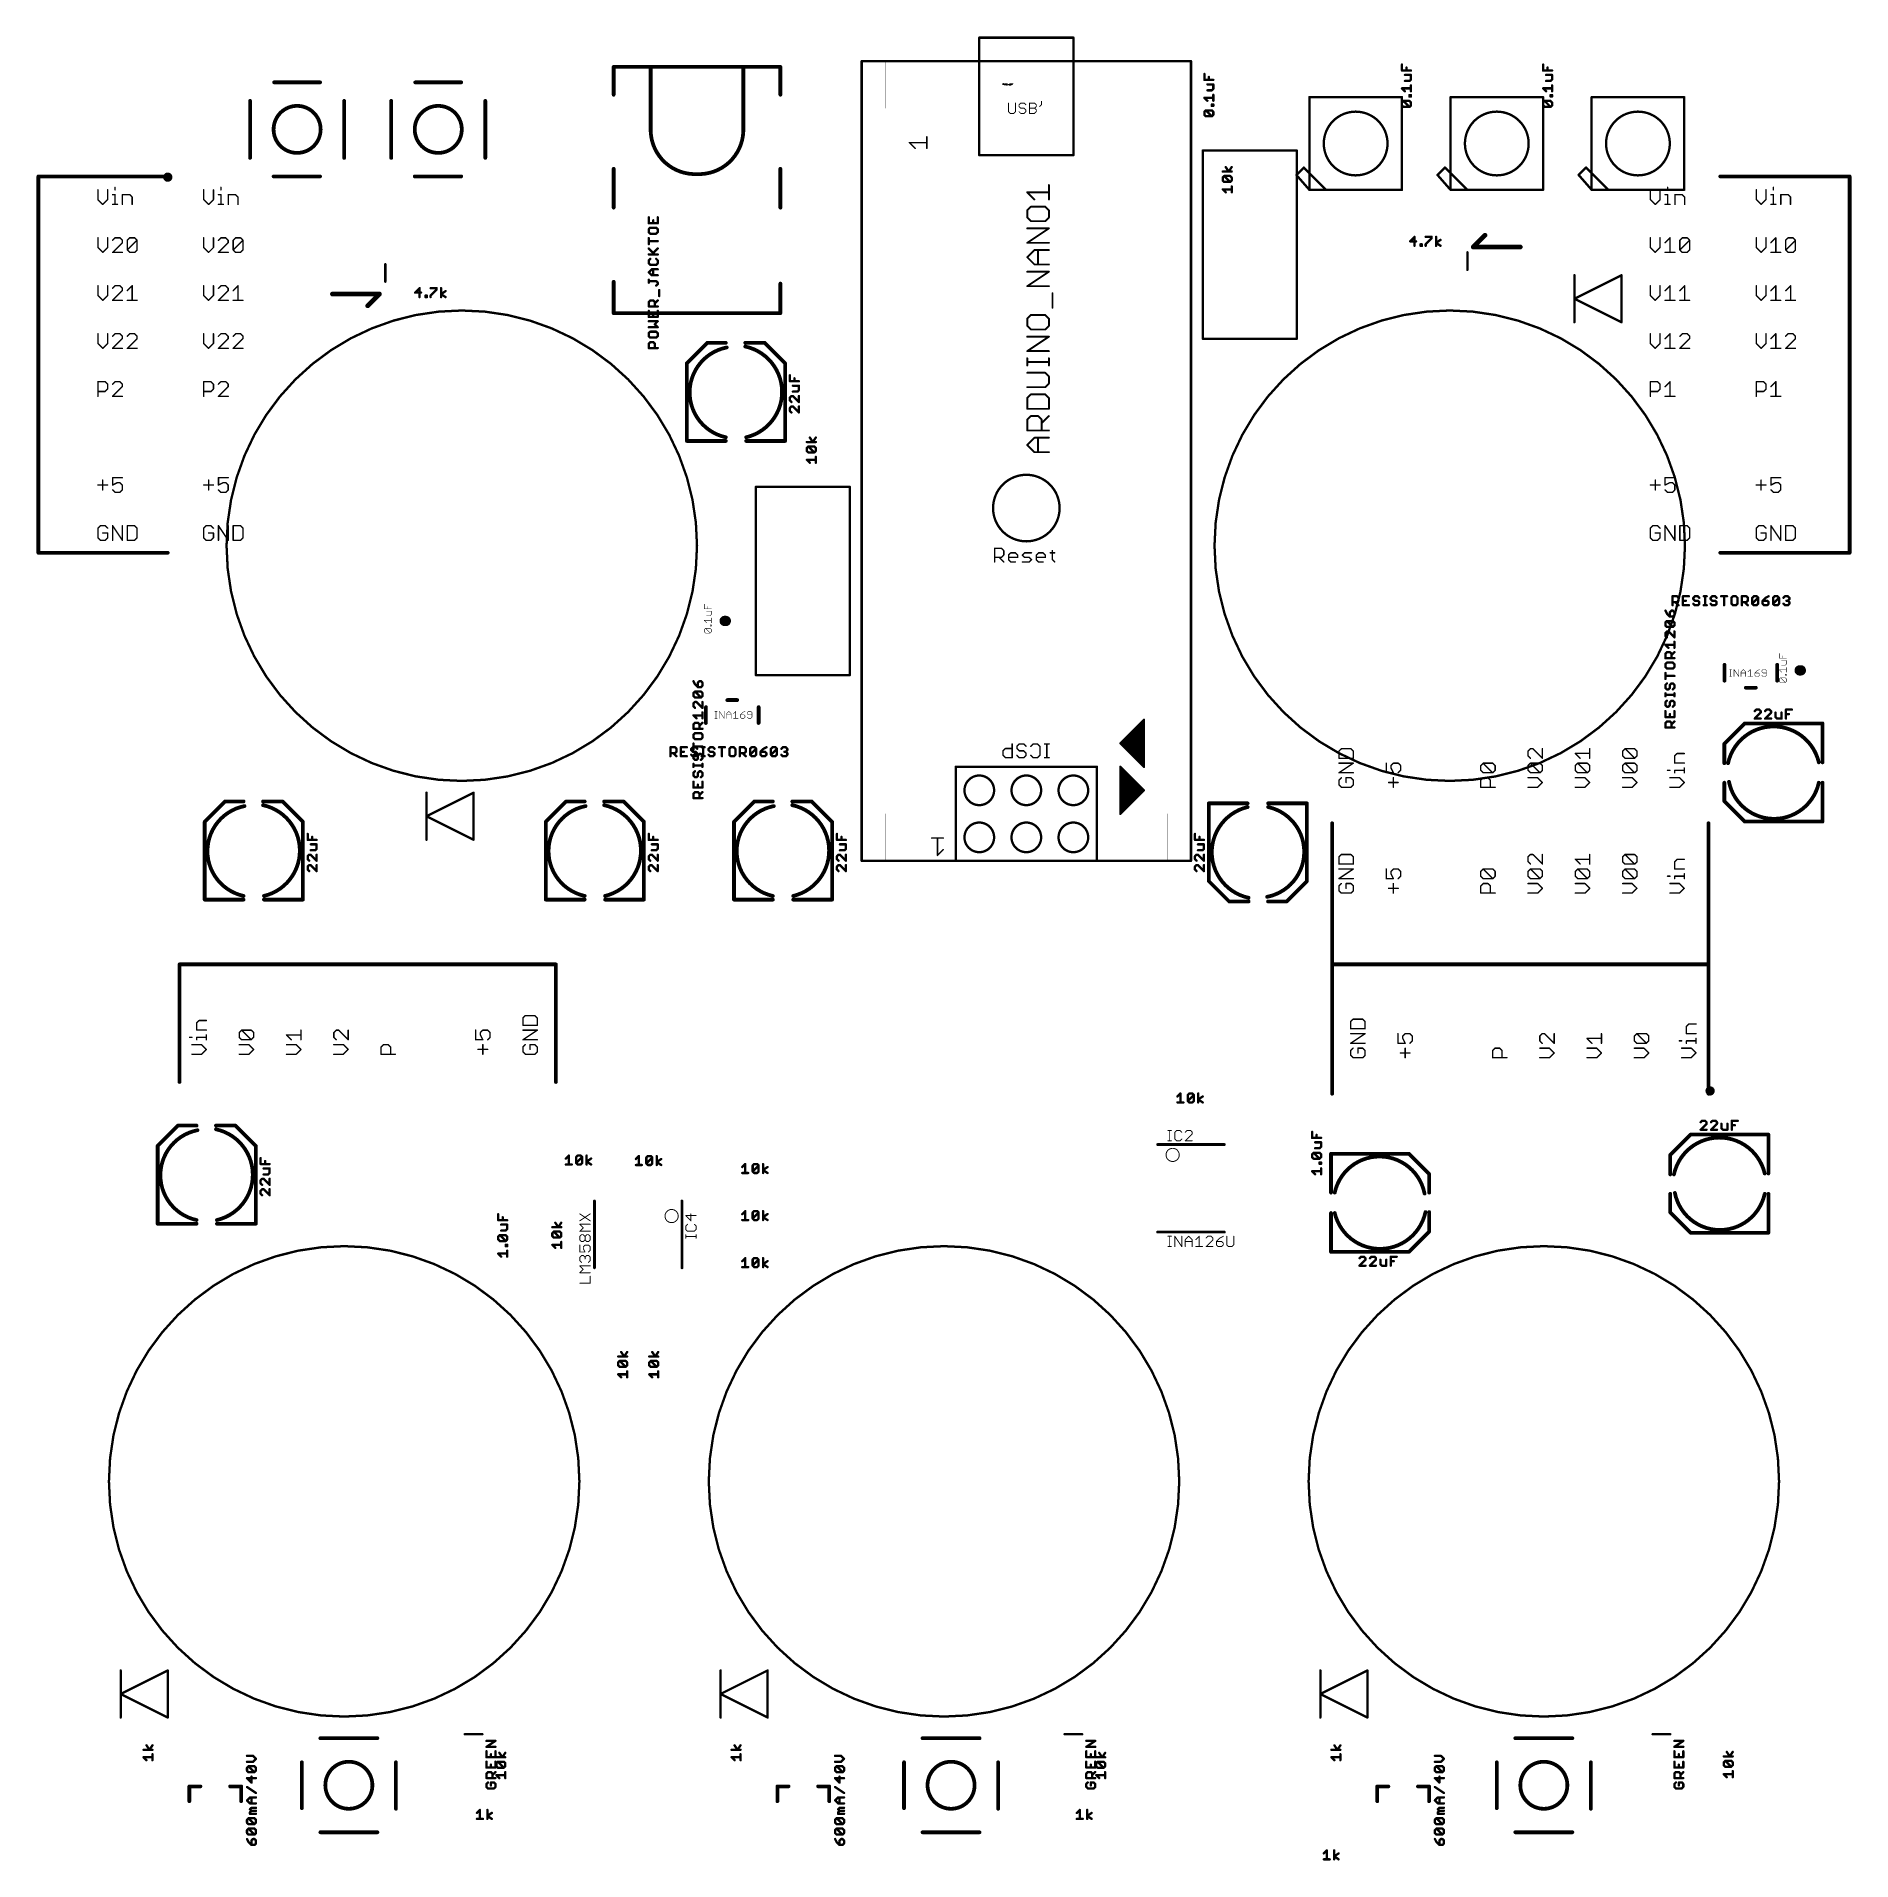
# Model space of a CAD drawing. Extents: x -0.1 to 97.9, y 0.5 to 99.
import ezdxf

# ---------------------------------------------------------------- set-up
doc = ezdxf.new("R2010")
doc.units = 0
doc.layers.add('21', color=253, linetype='CONTINUOUS')
doc.layers.add('27', color=253, linetype='CONTINUOUS')

msp = doc.modelspace()

# ---------------------------------------------------------------- linework, layer by layer
at = {"layer": '21'}
for p, q in [((52.07, 96.4438), (52.1039, 96.4438)), ((52.0869, 96.393), (52.0869, 96.4438)), ((52.1168, 96.4438), (52.1168, 96.393)), ((52.1168, 96.4184), (52.1252, 96.4269)), ((52.1252, 96.4269), (52.1422, 96.4269)), ((52.1422, 96.4269), (52.1507, 96.4184)), ((52.1507, 96.4184), (52.1507, 96.393)), ((52.1636, 96.4015), (52.172, 96.4099)), ((52.172, 96.393), (52.1636, 96.4015)), ((52.172, 96.4269), (52.189, 96.4269)), ((52.172, 96.4099), (52.1974, 96.4099)), ((52.1974, 96.393), (52.172, 96.393)), ((52.189, 96.4269), (52.1974, 96.4184)), ((52.1974, 96.4184), (52.1974, 96.393)), ((52.2103, 96.393), (52.2103, 96.4269)), ((52.2103, 96.4269), (52.2357, 96.4269)), ((52.2357, 96.4269), (52.2442, 96.4184)), ((52.2442, 96.4184), (52.2442, 96.393)), ((52.2571, 96.393), (52.2571, 96.4438)), ((52.2571, 96.4099), (52.2825, 96.4269)), ((52.2825, 96.393), (52.2571, 96.4099)), ((52.2961, 96.4184), (52.3045, 96.4269)), ((52.3045, 96.4099), (52.2961, 96.4184)), ((52.2961, 96.393), (52.3215, 96.393)), ((52.3045, 96.4269), (52.33, 96.4269)), ((52.3215, 96.4099), (52.3045, 96.4099)), ((52.33, 96.4015), (52.3215, 96.4099)), ((52.3215, 96.393), (52.33, 96.4015)), ((52.3896, 96.4269), (52.3896, 96.4015)), ((52.3896, 96.4015), (52.3981, 96.393)), ((52.3981, 96.393), (52.4235, 96.393)), ((52.415, 96.3761), (52.4066, 96.3761)), ((52.4235, 96.3845), (52.415, 96.3761)), ((52.4235, 96.4269), (52.4235, 96.3845)), ((52.4449, 96.4269), (52.4364, 96.4184)), ((52.4364, 96.4184), (52.4364, 96.4015)), ((52.4364, 96.4015), (52.4449, 96.393)), ((52.4618, 96.4269), (52.4449, 96.4269)), ((52.4449, 96.393), (52.4618, 96.393)), ((52.4703, 96.4184), (52.4618, 96.4269)), ((52.4618, 96.393), (52.4703, 96.4015)), ((52.4703, 96.4015), (52.4703, 96.4184)), ((52.4832, 96.4269), (52.4832, 96.4015)), ((52.4832, 96.4015), (52.4916, 96.393)), ((52.4916, 96.393), (52.5171, 96.393)), ((52.5171, 96.393), (52.5171, 96.4269)), ((52.53, 96.4523), (52.53, 96.4184)), ((52.53, 96.4015), (52.53, 96.393)), ((52.5455, 96.4523), (52.5455, 96.4184)), ((52.5455, 96.4015), (52.5455, 96.393)), ((52.5611, 96.4523), (52.5611, 96.4184)), ((52.5611, 96.4015), (52.5611, 96.393)), ((52.5852, 96.4354), (52.5767, 96.4269)), ((52.5852, 96.4523), (52.5852, 96.4354))]:
    msp.add_line(p, q, dxfattribs=at)
for points, const_width in [([(55.88, 98.933), (50.8, 98.933)], 0.127), ([(50.8, 92.583), (50.8, 98.933)], 0.127), ([(55.88, 97.663), (55.88, 98.933)], 0.127), ([(44.45, 54.483), (44.45, 97.663)], 0.127), ([(44.45, 97.663), (45.72, 97.663)], 0.127), ([(45.72, 97.663), (55.88, 97.663)], 0.127), ([(45.72, 97.663), (45.72, 95.123)], 0.0159), ([(55.88, 97.663), (62.23, 97.663)], 0.127), ([(55.88, 92.583), (55.88, 97.663)], 0.127), ([(62.23, 97.663), (62.23, 54.483)], 0.127), ([(12.73, 96.52), (15.21, 96.52)], 0.2032), ([(20.35, 96.52), (22.83, 96.52)], 0.2032), ([(33.06, 97.353), (31.06, 97.353)], 0.2032), ([(31.06, 95.853), (31.06, 97.353)], 0.2032), ([(38.06, 97.353), (33.06, 97.353)], 0.2032), ([(33.06, 93.853), (33.06, 97.353)], 0.2032), ([(40.06, 97.353), (38.06, 97.353)], 0.2032), ([(38.06, 97.353), (38.06, 93.853)], 0.2032), ([(40.06, 97.353), (40.06, 95.853)], 0.2032), ([(11.43, 92.44), (11.43, 95.52)], 0.2032), ([(16.51, 95.52), (16.51, 92.44)], 0.2032), ([(19.05, 92.44), (19.05, 95.52)], 0.2032), ([(24.13, 95.52), (24.13, 92.44)], 0.2032), ([(68.62, 91.618), (68.62, 95.718)], 0.127), ([(68.62, 95.718), (73.62, 95.718)], 0.127), ([(73.62, 95.718), (73.62, 90.718)], 0.127), ([(76.24, 91.618), (76.24, 95.718)], 0.127), ([(76.24, 95.718), (81.24, 95.718)], 0.127), ([(81.24, 95.718), (81.24, 90.718)], 0.127), ([(83.86, 91.618), (83.86, 95.718)], 0.127), ([(83.86, 95.718), (88.86, 95.718)], 0.127), ([(88.86, 95.718), (88.86, 90.718)], 0.127), ([(52.3831, 95.4029), (52.3831, 94.9368)], 0.0508), ([(52.3831, 94.9368), (52.4763, 94.8436)], 0.0508), ([(52.4763, 94.8436), (52.6627, 94.8436)], 0.0508), ([(52.6627, 94.8436), (52.756, 94.9368)], 0.0508), ([(52.756, 94.9368), (52.756, 95.4029)], 0.0508), ([(53.0376, 95.4029), (52.9444, 95.3097)], 0.0508), ([(52.9444, 95.3097), (52.9444, 95.2165)], 0.0508), ([(52.9444, 95.2165), (53.0376, 95.1232)], 0.0508), ([(53.0376, 94.8436), (52.9444, 94.9368)], 0.0508), ([(53.2241, 95.4029), (53.0376, 95.4029)], 0.0508), ([(53.0376, 95.1232), (53.2241, 95.1232)], 0.0508), ([(53.2241, 94.8436), (53.0376, 94.8436)], 0.0508), ([(53.3173, 95.3097), (53.2241, 95.4029)], 0.0508), ([(53.2241, 95.1232), (53.3173, 95.03)], 0.0508), ([(53.3173, 94.9368), (53.2241, 94.8436)], 0.0508), ([(53.3173, 95.03), (53.3173, 94.9368)], 0.0508), ([(53.5057, 94.8436), (53.5057, 95.4029)], 0.0508), ([(53.5057, 95.4029), (53.7854, 95.4029)], 0.0508), ([(53.5057, 95.1232), (53.7854, 95.1232)], 0.0508), ([(53.7854, 94.8436), (53.5057, 94.8436)], 0.0508), ([(53.7854, 95.4029), (53.8786, 95.3097)], 0.0508), ([(53.8786, 95.2165), (53.7854, 95.1232)], 0.0508), ([(53.7854, 95.1232), (53.8786, 95.03)], 0.0508), ([(53.8786, 94.9368), (53.7854, 94.8436)], 0.0508), ([(53.8786, 95.3097), (53.8786, 95.2165)], 0.0508), ([(53.8786, 95.03), (53.8786, 94.9368)], 0.0508), ([(54.1602, 95.3097), (54.067, 95.2165)], 0.0508), ([(54.1602, 95.4961), (54.1602, 95.3097)], 0.0508), ([(47.9679, 92.9556), (47.9679, 93.5827)], 0.0762), ([(47.3408, 92.9556), (47.0273, 93.2691)], 0.0762), ([(47.0273, 93.2691), (47.9679, 93.2691)], 0.0762), ([(50.8, 92.583), (55.88, 92.583)], 0.127), ([(67.945, 92.837), (62.865, 92.837)], 0.127), ([(62.865, 92.837), (62.865, 82.677)], 0.127), ([(67.945, 82.677), (67.945, 92.837)], 0.127), ([(31.06, 89.753), (31.06, 91.853)], 0.2032), ([(40.06, 91.853), (40.06, 89.753)], 0.2032), ([(68.32, 91.918), (67.92, 91.518)], 0.127), ([(68.62, 91.618), (68.32, 91.918)], 0.127), ([(68.62, 90.718), (68.62, 91.618)], 0.127), ([(69.52, 90.718), (68.62, 91.618)], 0.127), ([(75.94, 91.918), (75.54, 91.518)], 0.127), ([(76.24, 91.618), (75.94, 91.918)], 0.127), ([(76.24, 90.718), (76.24, 91.618)], 0.127), ([(77.14, 90.718), (76.24, 91.618)], 0.127), ([(83.56, 91.918), (83.16, 91.518)], 0.127), ([(83.86, 91.618), (83.56, 91.918)], 0.127), ([(83.86, 90.718), (83.86, 91.618)], 0.127), ([(84.76, 90.718), (83.86, 91.618)], 0.127), ([(0, 71.12), (0, 91.44)], 0.2032), ([(0, 91.44), (6.985, 91.44)], 0.2032), ([(3.2131, 90.7168), (3.2131, 90.1914)], 0.0762), ([(3.7385, 90.1914), (3.7385, 90.7168)], 0.0762), ([(4.1396, 90.8481), (4.1396, 90.7168)], 0.0762), ([(8.9281, 90.7168), (8.9281, 90.1914)], 0.0762), ([(9.4535, 90.1914), (9.4535, 90.7168)], 0.0762), ([(9.8546, 90.8481), (9.8546, 90.7168)], 0.0762), ([(15.21, 91.44), (12.7, 91.44)], 0.2032), ([(22.83, 91.44), (20.32, 91.44)], 0.2032), ([(53.7796, 90.1944), (53.3898, 90.5842)], 0.1016), ([(53.3898, 90.5842), (54.5592, 90.5842)], 0.1016), ([(54.5592, 90.1944), (54.5592, 90.974)], 0.1016), ([(67.92, 91.518), (68.62, 90.718)], 0.127), ([(69.52, 90.718), (68.62, 90.718)], 0.127), ([(73.62, 90.718), (69.52, 90.718)], 0.127), ([(75.54, 91.518), (76.24, 90.718)], 0.127), ([(77.14, 90.718), (76.24, 90.718)], 0.127), ([(81.24, 90.718), (77.14, 90.718)], 0.127), ([(83.16, 91.518), (83.86, 90.718)], 0.127), ([(84.76, 90.718), (83.86, 90.718)], 0.127), ([(88.86, 90.718), (84.76, 90.718)], 0.127), ([(87.0331, 90.7168), (87.0331, 90.1914)], 0.0762), ([(87.5585, 90.1914), (87.5585, 90.7168)], 0.0762), ([(87.9596, 90.8481), (87.9596, 90.7168)], 0.0762), ([(97.79, 91.44), (90.805, 91.44)], 0.2032), ([(92.7481, 90.7168), (92.7481, 90.1914)], 0.0762), ([(93.2735, 90.1914), (93.2735, 90.7168)], 0.0762), ([(93.6746, 90.8481), (93.6746, 90.7168)], 0.0762), ([(97.79, 71.12), (97.79, 91.44)], 0.2032), ([(3.2131, 90.1914), (3.4758, 89.9287)], 0.0762), ([(3.4758, 89.9287), (3.7385, 90.1914)], 0.0762), ([(4.0083, 90.4541), (4.1396, 90.4541)], 0.0762), ([(4.0083, 89.9287), (4.271, 89.9287)], 0.0762), ([(4.1396, 90.4541), (4.1396, 89.9287)], 0.0762), ([(4.5384, 89.9287), (4.5384, 90.4541)], 0.0762), ([(4.5384, 90.4541), (4.9325, 90.4541)], 0.0762), ([(4.9325, 90.4541), (5.0638, 90.3227)], 0.0762), ([(5.0638, 90.3227), (5.0638, 89.9287)], 0.0762), ([(8.9281, 90.1914), (9.1908, 89.9287)], 0.0762), ([(9.1908, 89.9287), (9.4535, 90.1914)], 0.0762), ([(9.7233, 90.4541), (9.8546, 90.4541)], 0.0762), ([(9.7233, 89.9287), (9.986, 89.9287)], 0.0762), ([(9.8546, 90.4541), (9.8546, 89.9287)], 0.0762), ([(10.2534, 89.9287), (10.2534, 90.4541)], 0.0762), ([(10.2534, 90.4541), (10.6475, 90.4541)], 0.0762), ([(10.6475, 90.4541), (10.7788, 90.3227)], 0.0762), ([(10.7788, 90.3227), (10.7788, 89.9287)], 0.0762), ([(53.5847, 89.8046), (53.3898, 89.6097)], 0.1016), ([(53.3898, 89.6097), (53.3898, 89.2199)], 0.1016), ([(54.3643, 89.8046), (53.5847, 89.8046)], 0.1016), ([(54.5592, 89.6097), (54.3643, 89.8046)], 0.1016), ([(54.5592, 89.2199), (54.5592, 89.6097)], 0.1016), ([(87.0331, 90.1914), (87.2958, 89.9287)], 0.0762), ([(87.2958, 89.9287), (87.5585, 90.1914)], 0.0762), ([(87.8283, 90.4541), (87.9596, 90.4541)], 0.0762), ([(87.8283, 89.9287), (88.091, 89.9287)], 0.0762), ([(87.9596, 90.4541), (87.9596, 89.9287)], 0.0762), ([(88.3584, 89.9287), (88.3584, 90.4541)], 0.0762), ([(88.3584, 90.4541), (88.7525, 90.4541)], 0.0762), ([(88.7525, 90.4541), (88.8838, 90.3227)], 0.0762), ([(88.8838, 90.3227), (88.8838, 89.9287)], 0.0762), ([(92.7481, 90.1914), (93.0108, 89.9287)], 0.0762), ([(93.0108, 89.9287), (93.2735, 90.1914)], 0.0762), ([(93.5433, 90.4541), (93.6746, 90.4541)], 0.0762), ([(93.5433, 89.9287), (93.806, 89.9287)], 0.0762), ([(93.6746, 90.4541), (93.6746, 89.9287)], 0.0762), ([(94.0734, 89.9287), (94.0734, 90.4541)], 0.0762), ([(94.0734, 90.4541), (94.4674, 90.4541)], 0.0762), ([(94.4674, 90.4541), (94.5988, 90.3227)], 0.0762), ([(94.5988, 90.3227), (94.5988, 89.9287)], 0.0762), ([(53.3898, 89.2199), (53.5847, 89.025)], 0.1016), ([(53.3898, 87.8556), (54.5592, 88.6352)], 0.1016), ([(54.5592, 88.6352), (53.3898, 88.6352)], 0.1016), ([(53.5847, 89.025), (54.3643, 89.025)], 0.1016), ([(54.3643, 89.025), (54.5592, 89.2199)], 0.1016), ([(3.2131, 88.126), (3.2131, 87.6006)], 0.0762), ([(3.7385, 87.6006), (3.7385, 88.126)], 0.0762), ([(4.1396, 88.126), (4.0083, 87.9946)], 0.0762), ([(4.0083, 87.3379), (4.5337, 87.8633)], 0.0762), ([(4.4023, 88.126), (4.1396, 88.126)], 0.0762), ([(4.5337, 87.9946), (4.4023, 88.126)], 0.0762), ([(4.5337, 87.8633), (4.5337, 87.9946)], 0.0762), ([(4.8035, 87.9946), (4.9348, 88.126)], 0.0762), ([(4.8035, 87.4692), (4.8035, 87.9946)], 0.0762), ([(4.8035, 87.4692), (5.3289, 87.9946)], 0.0762), ([(4.9348, 88.126), (5.1975, 88.126)], 0.0762), ([(5.1975, 88.126), (5.3289, 87.9946)], 0.0762), ([(5.3289, 87.9946), (5.3289, 87.4692)], 0.0762), ([(8.9281, 88.126), (8.9281, 87.6006)], 0.0762), ([(9.4535, 87.6006), (9.4535, 88.126)], 0.0762), ([(9.8546, 88.126), (9.7233, 87.9946)], 0.0762), ([(9.7233, 87.3379), (10.2487, 87.8633)], 0.0762), ([(10.1173, 88.126), (9.8546, 88.126)], 0.0762), ([(10.2487, 87.9946), (10.1173, 88.126)], 0.0762), ([(10.2487, 87.8633), (10.2487, 87.9946)], 0.0762), ([(10.5185, 87.9946), (10.6498, 88.126)], 0.0762), ([(10.5185, 87.4692), (10.5185, 87.9946)], 0.0762), ([(10.5185, 87.4692), (11.0439, 87.9946)], 0.0762), ([(10.6498, 88.126), (10.9125, 88.126)], 0.0762), ([(10.9125, 88.126), (11.0439, 87.9946)], 0.0762), ([(11.0439, 87.9946), (11.0439, 87.4692)], 0.0762), ([(54.5592, 87.8556), (53.3898, 87.8556)], 0.1016), ([(77.47, 87.63), (78.105, 88.265)], 0.254), ([(80.01, 87.63), (77.47, 87.63)], 0.254), ([(87.0331, 88.126), (87.0331, 87.6006)], 0.0762), ([(87.5585, 87.6006), (87.5585, 88.126)], 0.0762), ([(87.8283, 87.8633), (88.091, 88.126)], 0.0762), ([(88.091, 88.126), (88.091, 87.3379)], 0.0762), ([(88.6235, 87.9946), (88.7548, 88.126)], 0.0762), ([(88.6235, 87.4692), (88.6235, 87.9946)], 0.0762), ([(88.6235, 87.4692), (89.1489, 87.9946)], 0.0762), ([(88.7548, 88.126), (89.0175, 88.126)], 0.0762), ([(89.0175, 88.126), (89.1489, 87.9946)], 0.0762), ([(89.1489, 87.9946), (89.1489, 87.4692)], 0.0762), ([(92.7481, 88.126), (92.7481, 87.6006)], 0.0762), ([(93.2735, 87.6006), (93.2735, 88.126)], 0.0762), ([(93.5433, 87.8633), (93.806, 88.126)], 0.0762), ([(93.806, 88.126), (93.806, 87.3379)], 0.0762), ([(94.3385, 87.9946), (94.4698, 88.126)], 0.0762), ([(94.3385, 87.4692), (94.3385, 87.9946)], 0.0762), ([(94.3385, 87.4692), (94.8639, 87.9946)], 0.0762), ([(94.4698, 88.126), (94.7325, 88.126)], 0.0762), ([(94.7325, 88.126), (94.8639, 87.9946)], 0.0762), ([(94.8639, 87.9946), (94.8639, 87.4692)], 0.0762), ([(3.2131, 87.6006), (3.4758, 87.3379)], 0.0762), ([(3.4758, 87.3379), (3.7385, 87.6006)], 0.0762), ([(4.5337, 87.3379), (4.0083, 87.3379)], 0.0762), ([(4.9348, 87.3379), (4.8035, 87.4692)], 0.0762), ([(5.1975, 87.3379), (4.9348, 87.3379)], 0.0762), ([(5.3289, 87.4692), (5.1975, 87.3379)], 0.0762), ([(8.9281, 87.6006), (9.1908, 87.3379)], 0.0762), ([(9.1908, 87.3379), (9.4535, 87.6006)], 0.0762), ([(10.2487, 87.3379), (9.7233, 87.3379)], 0.0762), ([(10.6498, 87.3379), (10.5185, 87.4692)], 0.0762), ([(10.9125, 87.3379), (10.6498, 87.3379)], 0.0762), ([(11.0439, 87.4692), (10.9125, 87.3379)], 0.0762), ([(18.7325, 86.7092), (18.7325, 85.7568)], 0.127), ([(53.3898, 87.076), (53.7796, 87.4658)], 0.1016), ([(53.7796, 86.6862), (53.3898, 87.076)], 0.1016), ([(53.7796, 87.4658), (54.5592, 87.4658)], 0.1016), ([(54.5592, 86.6862), (53.7796, 86.6862)], 0.1016), ([(53.9745, 86.6862), (53.9745, 87.4658)], 0.1016), ([(77.1525, 86.3918), (77.1525, 87.3443)], 0.127), ([(87.0331, 87.6006), (87.2958, 87.3379)], 0.0762), ([(87.2958, 87.3379), (87.5585, 87.6006)], 0.0762), ([(87.8283, 87.3379), (88.3537, 87.3379)], 0.0762), ([(88.7548, 87.3379), (88.6235, 87.4692)], 0.0762), ([(89.0175, 87.3379), (88.7548, 87.3379)], 0.0762), ([(89.1489, 87.4692), (89.0175, 87.3379)], 0.0762), ([(92.7481, 87.6006), (93.0108, 87.3379)], 0.0762), ([(93.0108, 87.3379), (93.2735, 87.6006)], 0.0762), ([(93.5433, 87.3379), (94.0687, 87.3379)], 0.0762), ([(94.4698, 87.3379), (94.3385, 87.4692)], 0.0762), ([(94.7325, 87.3379), (94.4698, 87.3379)], 0.0762), ([(94.8639, 87.4692), (94.7325, 87.3379)], 0.0762), ([(31.06, 84.053), (31.06, 85.753)], 0.2032), ([(40.06, 85.653), (40.06, 84.053)], 0.2032), ([(53.3898, 85.5168), (54.5592, 86.2964)], 0.1016), ([(54.5592, 86.2964), (53.3898, 86.2964)], 0.1016), ([(82.931, 86.106), (82.931, 84.836)], 0.127), ([(82.931, 84.836), (85.471, 86.106)], 0.127), ([(85.471, 86.106), (85.471, 83.566)], 0.127), ([(3.2131, 85.5352), (3.2131, 85.0098)], 0.0762), ([(3.2131, 85.0098), (3.4758, 84.7471)], 0.0762), ([(3.4758, 84.7471), (3.7385, 85.0098)], 0.0762), ([(3.7385, 85.0098), (3.7385, 85.5352)], 0.0762), ([(4.1396, 85.5352), (4.0083, 85.4038)], 0.0762), ([(4.0083, 84.7471), (4.5337, 85.2725)], 0.0762), ([(4.5337, 84.7471), (4.0083, 84.7471)], 0.0762), ([(4.4023, 85.5352), (4.1396, 85.5352)], 0.0762), ([(4.5337, 85.4038), (4.4023, 85.5352)], 0.0762), ([(4.5337, 85.2725), (4.5337, 85.4038)], 0.0762), ([(4.8035, 85.2725), (5.0662, 85.5352)], 0.0762), ([(4.8035, 84.7471), (5.3289, 84.7471)], 0.0762), ([(5.0662, 85.5352), (5.0662, 84.7471)], 0.0762), ([(8.9281, 85.5352), (8.9281, 85.0098)], 0.0762), ([(8.9281, 85.0098), (9.1908, 84.7471)], 0.0762), ([(9.1908, 84.7471), (9.4535, 85.0098)], 0.0762), ([(9.4535, 85.0098), (9.4535, 85.5352)], 0.0762), ([(9.8546, 85.5352), (9.7233, 85.4038)], 0.0762), ([(9.7233, 84.7471), (10.2487, 85.2725)], 0.0762), ([(10.2487, 84.7471), (9.7233, 84.7471)], 0.0762), ([(10.1173, 85.5352), (9.8546, 85.5352)], 0.0762), ([(10.2487, 85.4038), (10.1173, 85.5352)], 0.0762), ([(10.2487, 85.2725), (10.2487, 85.4038)], 0.0762), ([(10.5185, 85.2725), (10.7812, 85.5352)], 0.0762), ([(10.5185, 84.7471), (11.0439, 84.7471)], 0.0762), ([(10.7812, 85.5352), (10.7812, 84.7471)], 0.0762), ([(15.875, 85.09), (18.415, 85.09)], 0.254), ([(18.415, 85.09), (17.78, 84.455)], 0.254), ([(54.5592, 85.5168), (53.3898, 85.5168)], 0.1016), ([(54.7541, 84.3474), (54.7541, 85.127)], 0.1016), ([(82.931, 84.836), (82.931, 83.566)], 0.127), ([(85.471, 83.566), (82.931, 84.836)], 0.127), ([(87.0331, 85.5352), (87.0331, 85.0098)], 0.0762), ([(87.0331, 85.0098), (87.2958, 84.7471)], 0.0762), ([(87.2958, 84.7471), (87.5585, 85.0098)], 0.0762), ([(87.5585, 85.0098), (87.5585, 85.5352)], 0.0762), ([(87.8283, 85.2725), (88.091, 85.5352)], 0.0762), ([(87.8283, 84.7471), (88.3537, 84.7471)], 0.0762), ([(88.091, 85.5352), (88.091, 84.7471)], 0.0762), ([(88.6235, 85.2725), (88.8862, 85.5352)], 0.0762), ([(88.6235, 84.7471), (89.1489, 84.7471)], 0.0762), ([(88.8862, 85.5352), (88.8862, 84.7471)], 0.0762), ([(92.7481, 85.5352), (92.7481, 85.0098)], 0.0762), ([(92.7481, 85.0098), (93.0108, 84.7471)], 0.0762), ([(93.0108, 84.7471), (93.2735, 85.0098)], 0.0762), ([(93.2735, 85.0098), (93.2735, 85.5352)], 0.0762), ([(93.5433, 85.2725), (93.806, 85.5352)], 0.0762), ([(93.5433, 84.7471), (94.0687, 84.7471)], 0.0762), ([(93.806, 85.5352), (93.806, 84.7471)], 0.0762), ([(94.3385, 85.2725), (94.6012, 85.5352)], 0.0762), ([(94.3385, 84.7471), (94.8639, 84.7471)], 0.0762), ([(94.6012, 85.5352), (94.6012, 84.7471)], 0.0762), ([(40.06, 84.053), (31.06, 84.053)], 0.2032), ([(53.5847, 83.9576), (53.3898, 83.7627)], 0.1016), ([(53.3898, 83.7627), (53.3898, 83.3729)], 0.1016), ([(54.3643, 83.9576), (53.5847, 83.9576)], 0.1016), ([(54.5592, 83.7627), (54.3643, 83.9576)], 0.1016), ([(54.5592, 83.3729), (54.5592, 83.7627)], 0.1016), ([(3.2131, 82.9444), (3.2131, 82.419)], 0.0762), ([(3.7385, 82.419), (3.7385, 82.9444)], 0.0762), ([(4.1396, 82.9444), (4.0083, 82.813)], 0.0762), ([(4.4023, 82.9444), (4.1396, 82.9444)], 0.0762), ([(4.5337, 82.813), (4.4023, 82.9444)], 0.0762), ([(4.5337, 82.6817), (4.5337, 82.813)], 0.0762), ([(4.9348, 82.9444), (4.8035, 82.813)], 0.0762), ([(5.1975, 82.9444), (4.9348, 82.9444)], 0.0762), ([(5.3289, 82.813), (5.1975, 82.9444)], 0.0762), ([(5.3289, 82.6817), (5.3289, 82.813)], 0.0762), ([(8.9281, 82.9444), (8.9281, 82.419)], 0.0762), ([(9.4535, 82.419), (9.4535, 82.9444)], 0.0762), ([(9.8546, 82.9444), (9.7233, 82.813)], 0.0762), ([(10.1173, 82.9444), (9.8546, 82.9444)], 0.0762), ([(10.2487, 82.813), (10.1173, 82.9444)], 0.0762), ([(10.2487, 82.6817), (10.2487, 82.813)], 0.0762), ([(10.6498, 82.9444), (10.5185, 82.813)], 0.0762), ([(10.9125, 82.9444), (10.6498, 82.9444)], 0.0762), ([(11.0439, 82.813), (10.9125, 82.9444)], 0.0762), ([(11.0439, 82.6817), (11.0439, 82.813)], 0.0762), ([(53.3898, 83.3729), (53.5847, 83.178)], 0.1016), ([(53.3898, 82.0086), (54.5592, 82.7882)], 0.1016), ([(54.5592, 82.7882), (53.3898, 82.7882)], 0.1016), ([(53.5847, 83.178), (54.3643, 83.178)], 0.1016), ([(54.3643, 83.178), (54.5592, 83.3729)], 0.1016), ([(62.865, 82.677), (67.945, 82.677)], 0.127), ([(87.0331, 82.9444), (87.0331, 82.419)], 0.0762), ([(87.5585, 82.419), (87.5585, 82.9444)], 0.0762), ([(87.8283, 82.6817), (88.091, 82.9444)], 0.0762), ([(88.091, 82.9444), (88.091, 82.1563)], 0.0762), ([(88.7548, 82.9444), (88.6235, 82.813)], 0.0762), ([(89.0175, 82.9444), (88.7548, 82.9444)], 0.0762), ([(89.1489, 82.813), (89.0175, 82.9444)], 0.0762), ([(89.1489, 82.6817), (89.1489, 82.813)], 0.0762), ([(92.7481, 82.9444), (92.7481, 82.419)], 0.0762), ([(93.2735, 82.419), (93.2735, 82.9444)], 0.0762), ([(93.5433, 82.6817), (93.806, 82.9444)], 0.0762), ([(93.806, 82.9444), (93.806, 82.1563)], 0.0762), ([(94.4698, 82.9444), (94.3385, 82.813)], 0.0762), ([(94.7325, 82.9444), (94.4698, 82.9444)], 0.0762), ([(94.8639, 82.813), (94.7325, 82.9444)], 0.0762), ([(94.8639, 82.6817), (94.8639, 82.813)], 0.0762), ([(3.2131, 82.419), (3.4758, 82.1563)], 0.0762), ([(3.4758, 82.1563), (3.7385, 82.419)], 0.0762), ([(4.0083, 82.1563), (4.5337, 82.6817)], 0.0762), ([(4.5337, 82.1563), (4.0083, 82.1563)], 0.0762), ([(4.8035, 82.1563), (5.3289, 82.6817)], 0.0762), ([(5.3289, 82.1563), (4.8035, 82.1563)], 0.0762), ([(8.9281, 82.419), (9.1908, 82.1563)], 0.0762), ([(9.1908, 82.1563), (9.4535, 82.419)], 0.0762), ([(9.7233, 82.1563), (10.2487, 82.6817)], 0.0762), ([(10.2487, 82.1563), (9.7233, 82.1563)], 0.0762), ([(10.5185, 82.1563), (11.0439, 82.6817)], 0.0762), ([(11.0439, 82.1563), (10.5185, 82.1563)], 0.0762), ([(35.015, 81.356), (36.115, 82.456)], 0.2032), ([(36.115, 82.456), (37.115, 82.456)], 0.2032), ([(39.215, 82.456), (38.165, 82.456)], 0.2032), ([(39.215, 82.456), (40.315, 81.356)], 0.2032), ([(54.5592, 82.0086), (53.3898, 82.0086)], 0.1016), ([(87.0331, 82.419), (87.2958, 82.1563)], 0.0762), ([(87.2958, 82.1563), (87.5585, 82.419)], 0.0762), ([(87.8283, 82.1563), (88.3537, 82.1563)], 0.0762), ([(88.6235, 82.1563), (89.1489, 82.6817)], 0.0762), ([(89.1489, 82.1563), (88.6235, 82.1563)], 0.0762), ([(92.7481, 82.419), (93.0108, 82.1563)], 0.0762), ([(93.0108, 82.1563), (93.2735, 82.419)], 0.0762), ([(93.5433, 82.1563), (94.0687, 82.1563)], 0.0762), ([(94.3385, 82.1563), (94.8639, 82.6817)], 0.0762), ([(94.8639, 82.1563), (94.3385, 82.1563)], 0.0762), ([(35.015, 77.156), (35.015, 81.356)], 0.2032), ([(40.315, 81.356), (40.315, 77.156)], 0.2032), ([(53.3898, 81.229), (53.3898, 81.6188)], 0.1016), ([(54.5592, 81.4239), (53.3898, 81.4239)], 0.1016), ([(54.3643, 80.8392), (53.3898, 80.8392)], 0.1016), ([(54.5592, 80.6443), (54.3643, 80.8392)], 0.1016), ([(54.5592, 81.229), (54.5592, 81.6188)], 0.1016), ([(3.2131, 79.5655), (3.2131, 80.3536)], 0.0762), ([(3.2131, 80.3536), (3.6071, 80.3536)], 0.0762), ([(3.6071, 79.8282), (3.2131, 79.8282)], 0.0762), ([(3.6071, 80.3536), (3.7385, 80.2222)], 0.0762), ([(3.7385, 79.9595), (3.6071, 79.8282)], 0.0762), ([(3.7385, 80.2222), (3.7385, 79.9595)], 0.0762), ([(4.1396, 80.3536), (4.0083, 80.2222)], 0.0762), ([(4.0083, 79.5655), (4.5337, 80.0909)], 0.0762), ([(4.4023, 80.3536), (4.1396, 80.3536)], 0.0762), ([(4.5337, 80.2222), (4.4023, 80.3536)], 0.0762), ([(4.5337, 80.0909), (4.5337, 80.2222)], 0.0762), ([(8.9281, 79.5655), (8.9281, 80.3536)], 0.0762), ([(8.9281, 80.3536), (9.3221, 80.3536)], 0.0762), ([(9.3221, 79.8282), (8.9281, 79.8282)], 0.0762), ([(9.3221, 80.3536), (9.4535, 80.2222)], 0.0762), ([(9.4535, 79.9595), (9.3221, 79.8282)], 0.0762), ([(9.4535, 80.2222), (9.4535, 79.9595)], 0.0762), ([(9.8546, 80.3536), (9.7233, 80.2222)], 0.0762), ([(9.7233, 79.5655), (10.2487, 80.0909)], 0.0762), ([(10.1173, 80.3536), (9.8546, 80.3536)], 0.0762), ([(10.2487, 80.2222), (10.1173, 80.3536)], 0.0762), ([(10.2487, 80.0909), (10.2487, 80.2222)], 0.0762), ([(53.3898, 80.0596), (54.3643, 80.0596)], 0.1016), ([(54.3643, 80.0596), (54.5592, 80.2545)], 0.1016), ([(54.5592, 80.2545), (54.5592, 80.6443)], 0.1016), ([(87.0331, 79.5655), (87.0331, 80.3536)], 0.0762), ([(87.0331, 80.3536), (87.4271, 80.3536)], 0.0762), ([(87.4271, 79.8282), (87.0331, 79.8282)], 0.0762), ([(87.4271, 80.3536), (87.5585, 80.2222)], 0.0762), ([(87.5585, 79.9595), (87.4271, 79.8282)], 0.0762), ([(87.5585, 80.2222), (87.5585, 79.9595)], 0.0762), ([(87.8283, 80.0909), (88.091, 80.3536)], 0.0762), ([(88.091, 80.3536), (88.091, 79.5655)], 0.0762), ([(92.7481, 79.5655), (92.7481, 80.3536)], 0.0762), ([(92.7481, 80.3536), (93.1421, 80.3536)], 0.0762), ([(93.1421, 79.8282), (92.7481, 79.8282)], 0.0762), ([(93.1421, 80.3536), (93.2735, 80.2222)], 0.0762), ([(93.2735, 79.9595), (93.1421, 79.8282)], 0.0762), ([(93.2735, 80.2222), (93.2735, 79.9595)], 0.0762), ([(93.5433, 80.0909), (93.806, 80.3536)], 0.0762), ([(93.806, 80.3536), (93.806, 79.5655)], 0.0762), ([(4.5337, 79.5655), (4.0083, 79.5655)], 0.0762), ([(10.2487, 79.5655), (9.7233, 79.5655)], 0.0762), ([(53.5847, 79.6698), (53.3898, 79.4749)], 0.1016), ([(53.3898, 79.4749), (53.3898, 78.8902)], 0.1016), ([(53.3898, 78.8902), (54.5592, 78.8902)], 0.1016), ([(54.3643, 79.6698), (53.5847, 79.6698)], 0.1016), ([(54.5592, 79.4749), (54.3643, 79.6698)], 0.1016), ([(54.5592, 78.8902), (54.5592, 79.4749)], 0.1016), ([(87.8283, 79.5655), (88.3537, 79.5655)], 0.0762), ([(93.5433, 79.5655), (94.0687, 79.5655)], 0.0762), ([(53.3898, 78.3055), (53.5847, 78.5004)], 0.1016), ([(53.3898, 77.7208), (53.3898, 78.3055)], 0.1016), ([(53.5847, 78.5004), (53.9745, 78.5004)], 0.1016), ([(53.9745, 78.5004), (54.1694, 78.3055)], 0.1016), ([(54.1694, 78.1106), (54.5592, 78.5004)], 0.1016), ([(54.1694, 78.3055), (54.1694, 77.7208)], 0.1016), ([(35.015, 77.156), (37.115, 77.156)], 0.2032), ([(40.315, 77.156), (38.215, 77.156)], 0.2032), ([(54.5592, 77.7208), (53.3898, 77.7208)], 0.1016), ([(53.3898, 76.9412), (53.7796, 77.331)], 0.1016), ([(53.7796, 76.5514), (53.3898, 76.9412)], 0.1016), ([(53.7796, 77.331), (54.5592, 77.331)], 0.1016), ([(53.9745, 76.5514), (53.9745, 77.331)], 0.1016), ([(54.5592, 76.5514), (53.7796, 76.5514)], 0.1016), ([(3.4758, 75.0406), (3.4758, 74.5152)], 0.0762), ([(4.5337, 75.172), (4.0083, 75.172)], 0.0762), ([(4.0083, 75.172), (4.0083, 74.7779)], 0.0762), ([(4.0083, 74.7779), (4.271, 74.9093)], 0.0762), ([(4.271, 74.9093), (4.4023, 74.9093)], 0.0762), ([(4.4023, 74.9093), (4.5337, 74.7779)], 0.0762), ([(9.1908, 75.0406), (9.1908, 74.5152)], 0.0762), ([(10.2487, 75.172), (9.7233, 75.172)], 0.0762), ([(9.7233, 75.172), (9.7233, 74.7779)], 0.0762), ([(9.7233, 74.7779), (9.986, 74.9093)], 0.0762), ([(9.986, 74.9093), (10.1173, 74.9093)], 0.0762), ([(10.1173, 74.9093), (10.2487, 74.7779)], 0.0762), ([(87.2958, 75.0406), (87.2958, 74.5152)], 0.0762), ([(88.3537, 75.172), (87.8283, 75.172)], 0.0762), ([(87.8283, 75.172), (87.8283, 74.7779)], 0.0762), ([(87.8283, 74.7779), (88.091, 74.9093)], 0.0762), ([(88.091, 74.9093), (88.2223, 74.9093)], 0.0762), ([(88.2223, 74.9093), (88.3537, 74.7779)], 0.0762), ([(93.0108, 75.0406), (93.0108, 74.5152)], 0.0762), ([(94.0687, 75.172), (93.5433, 75.172)], 0.0762), ([(93.5433, 75.172), (93.5433, 74.7779)], 0.0762), ([(93.5433, 74.7779), (93.806, 74.9093)], 0.0762), ([(93.806, 74.9093), (93.9373, 74.9093)], 0.0762), ([(93.9373, 74.9093), (94.0687, 74.7779)], 0.0762), ([(3.2131, 74.7779), (3.7385, 74.7779)], 0.0762), ([(4.1396, 74.3839), (4.0083, 74.5152)], 0.0762), ([(4.4023, 74.3839), (4.1396, 74.3839)], 0.0762), ([(4.5337, 74.5152), (4.4023, 74.3839)], 0.0762), ([(4.5337, 74.7779), (4.5337, 74.5152)], 0.0762), ([(8.9281, 74.7779), (9.4535, 74.7779)], 0.0762), ([(9.8546, 74.3839), (9.7233, 74.5152)], 0.0762), ([(10.1173, 74.3839), (9.8546, 74.3839)], 0.0762), ([(10.2487, 74.5152), (10.1173, 74.3839)], 0.0762), ([(10.2487, 74.7779), (10.2487, 74.5152)], 0.0762), ([(43.815, 74.676), (38.735, 74.676)], 0.127), ([(38.735, 74.676), (38.735, 64.516)], 0.127), ([(43.815, 64.516), (43.815, 74.676)], 0.127), ([(87.0331, 74.7779), (87.5585, 74.7779)], 0.0762), ([(87.9596, 74.3839), (87.8283, 74.5152)], 0.0762), ([(88.2223, 74.3839), (87.9596, 74.3839)], 0.0762), ([(88.3537, 74.5152), (88.2223, 74.3839)], 0.0762), ([(88.3537, 74.7779), (88.3537, 74.5152)], 0.0762), ([(92.7481, 74.7779), (93.2735, 74.7779)], 0.0762), ([(93.6746, 74.3839), (93.5433, 74.5152)], 0.0762), ([(93.9373, 74.3839), (93.6746, 74.3839)], 0.0762), ([(94.0687, 74.5152), (93.9373, 74.3839)], 0.0762), ([(94.0687, 74.7779), (94.0687, 74.5152)], 0.0762), ([(3.3444, 72.5812), (3.2131, 72.4498)], 0.0762), ([(3.2131, 72.4498), (3.2131, 71.9244)], 0.0762), ([(3.2131, 71.9244), (3.3444, 71.7931)], 0.0762), ([(3.6071, 72.5812), (3.3444, 72.5812)], 0.0762), ([(3.7385, 72.1871), (3.4758, 72.1871)], 0.0762), ([(3.7385, 72.4498), (3.6071, 72.5812)], 0.0762), ([(3.6071, 71.7931), (3.7385, 71.9244)], 0.0762), ([(3.7385, 71.9244), (3.7385, 72.1871)], 0.0762), ([(4.0083, 71.7931), (4.0083, 72.5812)], 0.0762), ([(4.0083, 72.5812), (4.5337, 71.7931)], 0.0762), ([(4.5337, 71.7931), (4.5337, 72.5812)], 0.0762), ([(4.8035, 72.5812), (4.8035, 71.7931)], 0.0762), ([(5.1975, 72.5812), (4.8035, 72.5812)], 0.0762), ([(5.3289, 72.4498), (5.1975, 72.5812)], 0.0762), ([(5.1975, 71.7931), (5.3289, 71.9244)], 0.0762), ([(5.3289, 71.9244), (5.3289, 72.4498)], 0.0762), ([(9.0594, 72.5812), (8.9281, 72.4498)], 0.0762), ([(8.9281, 72.4498), (8.9281, 71.9244)], 0.0762), ([(8.9281, 71.9244), (9.0594, 71.7931)], 0.0762), ([(9.3221, 72.5812), (9.0594, 72.5812)], 0.0762), ([(9.4535, 72.1871), (9.1908, 72.1871)], 0.0762), ([(9.4535, 72.4498), (9.3221, 72.5812)], 0.0762), ([(9.3221, 71.7931), (9.4535, 71.9244)], 0.0762), ([(9.4535, 71.9244), (9.4535, 72.1871)], 0.0762), ([(9.7233, 71.7931), (9.7233, 72.5812)], 0.0762), ([(9.7233, 72.5812), (10.2487, 71.7931)], 0.0762), ([(10.2487, 71.7931), (10.2487, 72.5812)], 0.0762), ([(10.5185, 72.5812), (10.5185, 71.7931)], 0.0762), ([(10.9125, 72.5812), (10.5185, 72.5812)], 0.0762), ([(11.0439, 72.4498), (10.9125, 72.5812)], 0.0762), ([(10.9125, 71.7931), (11.0439, 71.9244)], 0.0762), ([(11.0439, 71.9244), (11.0439, 72.4498)], 0.0762), ([(87.1644, 72.5812), (87.0331, 72.4498)], 0.0762), ([(87.0331, 72.4498), (87.0331, 71.9244)], 0.0762), ([(87.0331, 71.9244), (87.1644, 71.7931)], 0.0762), ([(87.4271, 72.5812), (87.1644, 72.5812)], 0.0762), ([(87.5585, 72.1871), (87.2958, 72.1871)], 0.0762), ([(87.5585, 72.4498), (87.4271, 72.5812)], 0.0762), ([(87.4271, 71.7931), (87.5585, 71.9244)], 0.0762), ([(87.5585, 71.9244), (87.5585, 72.1871)], 0.0762), ([(87.8283, 71.7931), (87.8283, 72.5812)], 0.0762), ([(87.8283, 72.5812), (88.3537, 71.7931)], 0.0762), ([(88.3537, 71.7931), (88.3537, 72.5812)], 0.0762), ([(88.6235, 72.5812), (88.6235, 71.7931)], 0.0762), ([(89.0175, 72.5812), (88.6235, 72.5812)], 0.0762), ([(89.1489, 72.4498), (89.0175, 72.5812)], 0.0762), ([(89.0175, 71.7931), (89.1489, 71.9244)], 0.0762), ([(89.1489, 71.9244), (89.1489, 72.4498)], 0.0762), ([(92.8794, 72.5812), (92.7481, 72.4498)], 0.0762), ([(92.7481, 72.4498), (92.7481, 71.9244)], 0.0762), ([(92.7481, 71.9244), (92.8794, 71.7931)], 0.0762), ([(93.1421, 72.5812), (92.8794, 72.5812)], 0.0762), ([(93.2735, 72.1871), (93.0108, 72.1871)], 0.0762), ([(93.2735, 72.4498), (93.1421, 72.5812)], 0.0762), ([(93.1421, 71.7931), (93.2735, 71.9244)], 0.0762), ([(93.2735, 71.9244), (93.2735, 72.1871)], 0.0762), ([(93.5433, 71.7931), (93.5433, 72.5812)], 0.0762), ([(93.5433, 72.5812), (94.0687, 71.7931)], 0.0762), ([(94.0687, 71.7931), (94.0687, 72.5812)], 0.0762), ([(94.3385, 72.5812), (94.3385, 71.7931)], 0.0762), ([(94.7325, 72.5812), (94.3385, 72.5812)], 0.0762), ([(94.8639, 72.4498), (94.7325, 72.5812)], 0.0762), ([(94.7325, 71.7931), (94.8639, 71.9244)], 0.0762), ([(94.8639, 71.9244), (94.8639, 72.4498)], 0.0762), ([(6.985, 71.12), (0, 71.12)], 0.2032), ([(3.3444, 71.7931), (3.6071, 71.7931)], 0.0762), ([(4.8035, 71.7931), (5.1975, 71.7931)], 0.0762), ([(9.0594, 71.7931), (9.3221, 71.7931)], 0.0762), ([(10.5185, 71.7931), (10.9125, 71.7931)], 0.0762), ([(51.6318, 70.6247), (51.6318, 71.3619)], 0.0762), ([(51.6318, 71.3619), (52.0004, 71.3619)], 0.0762), ([(52.0004, 71.3619), (52.1233, 71.2391)], 0.0762), ([(52.1233, 70.9933), (52.0004, 70.8704)], 0.0762), ([(52.1233, 71.2391), (52.1233, 70.9933)], 0.0762), ([(52.3802, 70.9933), (52.5031, 71.1162)], 0.0762), ([(52.3802, 70.7476), (52.3802, 70.9933)], 0.0762), ([(52.5031, 71.1162), (52.7488, 71.1162)], 0.0762), ([(52.7488, 71.1162), (52.8717, 70.9933)], 0.0762), ([(52.8717, 70.9933), (52.8717, 70.8704)], 0.0762), ([(53.1286, 70.9933), (53.2515, 71.1162)], 0.0762), ([(53.2515, 70.8704), (53.1286, 70.9933)], 0.0762), ([(53.2515, 71.1162), (53.6201, 71.1162)], 0.0762), ([(53.877, 70.9933), (53.9999, 71.1162)], 0.0762), ([(53.877, 70.7476), (53.877, 70.9933)], 0.0762), ([(53.9999, 71.1162), (54.2457, 71.1162)], 0.0762), ([(54.2457, 71.1162), (54.3685, 70.9933)], 0.0762), ([(54.3685, 70.9933), (54.3685, 70.8704)], 0.0762), ([(54.6255, 71.1162), (54.8712, 71.1162)], 0.0762), ([(54.7483, 71.2391), (54.7483, 70.7476)], 0.0762), ([(87.1644, 71.7931), (87.4271, 71.7931)], 0.0762), ([(88.6235, 71.7931), (89.0175, 71.7931)], 0.0762), ([(90.805, 71.12), (97.79, 71.12)], 0.2032), ([(92.8794, 71.7931), (93.1421, 71.7931)], 0.0762), ([(94.3385, 71.7931), (94.7325, 71.7931)], 0.0762), ([(52.0004, 70.8704), (51.6318, 70.8704)], 0.0762), ([(51.8775, 70.8704), (52.1233, 70.6247)], 0.0762), ([(52.8717, 70.8704), (52.3802, 70.8704)], 0.0762), ([(52.5031, 70.6247), (52.3802, 70.7476)], 0.0762), ([(52.7488, 70.6247), (52.5031, 70.6247)], 0.0762), ([(53.1286, 70.6247), (53.4972, 70.6247)], 0.0762), ([(53.4972, 70.8704), (53.2515, 70.8704)], 0.0762), ([(53.6201, 70.7476), (53.4972, 70.8704)], 0.0762), ([(53.4972, 70.6247), (53.6201, 70.7476)], 0.0762), ([(54.3685, 70.8704), (53.877, 70.8704)], 0.0762), ([(53.9999, 70.6247), (53.877, 70.7476)], 0.0762), ([(54.2457, 70.6247), (53.9999, 70.6247)], 0.0762), ([(54.7483, 70.7476), (54.8712, 70.6247)], 0.0762), ([(37.1145, 67.437), (37.0535, 67.437)], 0.5588), ([(91.0336, 64.2136), (91.0336, 65.0724)], 0.2032), ([(93.8784, 65.0724), (93.8784, 64.2136)], 0.2032), ([(95.1535, 64.77), (95.0925, 64.77)], 0.5588), ([(38.735, 64.516), (43.815, 64.516)], 0.127), ([(37.1966, 63.1674), (37.7334, 63.1674)], 0.2032), ([(92.7244, 63.8326), (92.1876, 63.8326)], 0.2032), ([(36.0426, 61.9276), (36.0426, 62.7864)], 0.2032), ([(38.8874, 62.7864), (38.8874, 61.9276)], 0.2032), ([(59.69, 62.103), (58.42, 60.833)], 0.127), ([(59.69, 59.563), (59.69, 62.103)], 0.127), ([(58.674, 61.087), (59.69, 61.087)], 0.127), ([(58.801, 61.214), (59.69, 61.214)], 0.127), ([(58.928, 61.341), (59.69, 61.341)], 0.127), ([(59.055, 61.468), (59.69, 61.468)], 0.127), ([(59.182, 61.595), (59.69, 61.595)], 0.127), ([(59.309, 61.722), (59.69, 61.722)], 0.127), ([(59.436, 61.849), (59.69, 61.849)], 0.127), ([(59.563, 61.976), (59.69, 61.976)], 0.127), ([(91.026, 60.805), (92.126, 61.905)], 0.2032), ([(92.126, 61.905), (96.326, 61.905)], 0.2032), ([(96.326, 61.905), (96.326, 59.805)], 0.2032), ([(52.0846, 60.4263), (52.2075, 60.5492)], 0.0762), ([(52.0846, 60.1805), (52.0846, 60.4263)], 0.0762), ([(52.2075, 60.0577), (52.0846, 60.1805)], 0.0762), ([(52.2075, 60.5492), (52.5761, 60.5492)], 0.0762), ([(52.5761, 60.0577), (52.2075, 60.0577)], 0.0762), ([(52.5761, 60.7949), (52.5761, 60.0577)], 0.0762), ([(52.8331, 60.672), (52.9559, 60.7949)], 0.0762), ([(52.8331, 60.5492), (52.8331, 60.672)], 0.0762), ([(52.9559, 60.4263), (52.8331, 60.5492)], 0.0762), ([(52.8331, 60.1805), (52.9559, 60.0577)], 0.0762), ([(52.9559, 60.7949), (53.2017, 60.7949)], 0.0762), ([(53.2017, 60.4263), (52.9559, 60.4263)], 0.0762), ([(52.9559, 60.0577), (53.2017, 60.0577)], 0.0762), ([(53.2017, 60.7949), (53.3245, 60.672)], 0.0762), ([(53.3245, 60.3034), (53.2017, 60.4263)], 0.0762), ([(53.2017, 60.0577), (53.3245, 60.1805)], 0.0762), ([(53.3245, 60.1805), (53.3245, 60.3034)], 0.0762), ([(53.7043, 60.7949), (53.5815, 60.672)], 0.0762), ([(53.5815, 60.1805), (53.7043, 60.0577)], 0.0762), ([(53.9501, 60.7949), (53.7043, 60.7949)], 0.0762), ([(53.7043, 60.0577), (53.9501, 60.0577)], 0.0762), ([(54.073, 60.672), (53.9501, 60.7949)], 0.0762), ([(53.9501, 60.0577), (54.073, 60.1805)], 0.0762), ([(54.073, 60.1805), (54.073, 60.672)], 0.0762), ([(54.5719, 60.7949), (54.3262, 60.7949)], 0.0762), ([(54.5719, 60.0577), (54.3262, 60.0577)], 0.0762), ([(54.449, 60.7949), (54.449, 60.0577)], 0.0762), ([(58.42, 60.833), (59.69, 59.563)], 0.127), ([(58.42, 60.833), (59.69, 60.833)], 0.127), ([(58.547, 60.96), (59.69, 60.96)], 0.127), ([(58.547, 60.706), (59.69, 60.706)], 0.127), ([(58.674, 60.579), (59.69, 60.579)], 0.127), ([(58.801, 60.452), (59.69, 60.452)], 0.127), ([(58.928, 60.325), (59.69, 60.325)], 0.127), ([(59.055, 60.198), (59.69, 60.198)], 0.127), ([(59.182, 60.071), (59.69, 60.071)], 0.127), ([(70.3469, 60.542), (70.2176, 60.4128)], 0.0762), ([(70.2176, 60.4128), (70.2176, 60.0251)], 0.0762), ([(70.8638, 60.542), (70.3469, 60.542)], 0.0762), ([(70.993, 60.4128), (70.8638, 60.542)], 0.0762), ([(70.993, 60.0251), (70.993, 60.4128)], 0.0762), ([(80.5577, 60.542), (80.4284, 60.4128)], 0.0762), ([(80.4284, 60.4128), (80.4284, 60.1543)], 0.0762), ([(80.4284, 60.1543), (80.5577, 60.0251)], 0.0762), ([(80.6869, 60.542), (80.5577, 60.542)], 0.0762), ([(81.2038, 60.0251), (80.6869, 60.542)], 0.0762), ([(81.2038, 60.542), (81.2038, 60.0251)], 0.0762), ([(83.2396, 60.0251), (82.9811, 60.2835)], 0.0762), ([(82.9811, 60.2835), (83.7565, 60.2835)], 0.0762), ([(83.7565, 60.0251), (83.7565, 60.542)], 0.0762), ([(85.5338, 60.4128), (85.6631, 60.542)], 0.0762), ([(85.5338, 60.1543), (85.5338, 60.4128)], 0.0762), ([(85.6631, 60.0251), (85.5338, 60.1543)], 0.0762), ([(85.6631, 60.542), (86.18, 60.542)], 0.0762), ([(86.18, 60.0251), (85.6631, 60.542)], 0.0762), ([(86.18, 60.542), (86.3092, 60.4128)], 0.0762), ([(86.3092, 60.1543), (86.18, 60.0251)], 0.0762), ([(86.3092, 60.4128), (86.3092, 60.1543)], 0.0762), ([(88.345, 60.1516), (88.4742, 60.2808)], 0.0762), ([(88.345, 59.7639), (88.345, 60.1516)], 0.0762), ([(88.4742, 60.2808), (88.8619, 60.2808)], 0.0762), ([(91.026, 60.805), (91.026, 59.755)], 0.2032), ([(57.15, 59.563), (49.53, 59.563)], 0.127), ([(49.53, 59.563), (49.53, 54.483)], 0.127), ([(57.15, 54.483), (57.15, 59.563)], 0.127), ([(59.69, 58.293), (58.42, 59.563)], 0.127), ([(58.42, 59.563), (58.42, 57.023)], 0.127), ([(58.42, 59.436), (58.547, 59.436)], 0.127), ([(58.42, 59.309), (58.674, 59.309)], 0.127), ([(58.42, 59.182), (58.801, 59.182)], 0.127), ([(58.42, 59.055), (58.928, 59.055)], 0.127), ([(59.309, 59.944), (59.69, 59.944)], 0.127), ([(59.436, 59.817), (59.69, 59.817)], 0.127), ([(59.563, 59.69), (59.69, 59.69)], 0.127), ([(70.2176, 60.0251), (70.993, 60.0251)], 0.0762), ([(70.2176, 59.2416), (70.993, 59.7585)], 0.0762), ([(70.993, 59.7585), (70.2176, 59.7585)], 0.0762), ([(70.993, 59.2416), (70.2176, 59.2416)], 0.0762), ([(72.7703, 59.7585), (72.7703, 59.2416)], 0.0762), ([(72.7703, 59.2416), (73.158, 59.2416)], 0.0762), ([(73.0288, 59.6293), (73.158, 59.7585)], 0.0762), ([(73.0288, 59.5001), (73.0288, 59.6293)], 0.0762), ([(73.158, 59.2416), (73.0288, 59.5001)], 0.0762), ([(73.158, 59.7585), (73.4165, 59.7585)], 0.0762), ([(73.4165, 59.7585), (73.5457, 59.6293)], 0.0762), ([(73.5457, 59.3708), (73.4165, 59.2416)], 0.0762), ([(73.5457, 59.6293), (73.5457, 59.3708)], 0.0762), ([(77.8757, 59.6293), (78.005, 59.7585)], 0.0762), ([(77.8757, 59.3708), (77.8757, 59.6293)], 0.0762), ([(78.005, 59.2416), (77.8757, 59.3708)], 0.0762), ([(78.005, 59.7585), (78.5219, 59.7585)], 0.0762), ([(78.5219, 59.2416), (78.005, 59.7585)], 0.0762), ([(78.5219, 59.2416), (78.005, 59.2416)], 0.0762), ([(78.5219, 59.7585), (78.6511, 59.6293)], 0.0762), ([(78.6511, 59.3708), (78.5219, 59.2416)], 0.0762), ([(78.6511, 59.6293), (78.6511, 59.3708)], 0.0762), ([(80.4284, 59.6293), (80.5577, 59.7585)], 0.0762), ([(80.4284, 59.3708), (80.4284, 59.6293)], 0.0762), ([(80.5577, 59.2416), (80.4284, 59.3708)], 0.0762), ([(80.5577, 59.7585), (81.0746, 59.7585)], 0.0762), ([(81.0746, 59.2416), (80.5577, 59.7585)], 0.0762), ([(81.0746, 59.2416), (80.5577, 59.2416)], 0.0762), ([(81.0746, 59.7585), (81.2038, 59.6293)], 0.0762), ([(81.2038, 59.3708), (81.0746, 59.2416)], 0.0762), ([(81.2038, 59.6293), (81.2038, 59.3708)], 0.0762), ([(82.9811, 59.6293), (83.1104, 59.7585)], 0.0762), ([(82.9811, 59.3708), (82.9811, 59.6293)], 0.0762), ([(83.1104, 59.2416), (82.9811, 59.3708)], 0.0762), ([(83.1104, 59.7585), (83.6273, 59.7585)], 0.0762), ([(83.6273, 59.2416), (83.1104, 59.7585)], 0.0762), ([(83.6273, 59.2416), (83.1104, 59.2416)], 0.0762), ([(83.6273, 59.7585), (83.7565, 59.6293)], 0.0762), ([(83.7565, 59.3708), (83.6273, 59.2416)], 0.0762), ([(83.7565, 59.6293), (83.7565, 59.3708)], 0.0762), ([(85.5338, 59.6293), (85.6631, 59.7585)], 0.0762), ([(85.5338, 59.3708), (85.5338, 59.6293)], 0.0762), ([(85.6631, 59.2416), (85.5338, 59.3708)], 0.0762), ([(86.18, 60.0251), (85.6631, 60.0251)], 0.0762), ([(85.6631, 59.7585), (86.18, 59.7585)], 0.0762), ([(86.18, 59.2416), (85.6631, 59.7585)], 0.0762), ([(86.18, 59.2416), (85.6631, 59.2416)], 0.0762), ([(86.18, 59.7585), (86.3092, 59.6293)], 0.0762), ([(86.3092, 59.3708), (86.18, 59.2416)], 0.0762), ([(86.3092, 59.6293), (86.3092, 59.3708)], 0.0762), ([(87.9573, 59.3708), (88.0865, 59.3708)], 0.0762), ([(88.8619, 59.7639), (88.345, 59.7639)], 0.0762), ([(88.345, 59.2416), (88.345, 59.3708)], 0.0762), ([(88.345, 59.3708), (88.8619, 59.3708)], 0.0762), ([(88.8619, 59.2416), (88.8619, 59.5001)], 0.0762), ([(20.955, 58.166), (20.955, 56.896)], 0.127), ([(20.955, 56.896), (23.495, 58.166)], 0.127), ([(23.495, 58.166), (23.495, 55.626)], 0.127), ([(58.42, 58.928), (59.055, 58.928)], 0.127), ([(58.42, 58.801), (59.182, 58.801)], 0.127), ([(58.42, 58.674), (59.309, 58.674)], 0.127), ([(58.42, 58.547), (59.436, 58.547)], 0.127), ([(58.42, 58.42), (59.563, 58.42)], 0.127), ([(58.42, 57.023), (59.69, 58.293)], 0.127), ([(58.42, 58.293), (59.69, 58.293)], 0.127), ([(58.42, 58.166), (59.563, 58.166)], 0.127), ([(70.3469, 58.975), (70.2176, 58.8458)], 0.0762), ([(70.2176, 58.8458), (70.2176, 58.5873)], 0.0762), ([(70.2176, 58.5873), (70.3469, 58.4581)], 0.0762), ([(70.3469, 58.4581), (70.8638, 58.4581)], 0.0762), ([(70.8638, 58.975), (70.6053, 58.975)], 0.0762), ([(70.6053, 58.975), (70.6053, 58.7166)], 0.0762), ([(70.993, 58.8458), (70.8638, 58.975)], 0.0762), ([(70.8638, 58.4581), (70.993, 58.5873)], 0.0762), ([(70.993, 58.5873), (70.993, 58.8458)], 0.0762), ([(72.8996, 58.7166), (73.4165, 58.7166)], 0.0762), ([(73.158, 58.4581), (73.158, 58.975)], 0.0762), ([(77.8757, 58.8458), (78.005, 58.975)], 0.0762), ([(77.8757, 58.4581), (77.8757, 58.8458)], 0.0762), ([(78.6511, 58.4581), (77.8757, 58.4581)], 0.0762), ([(78.005, 58.975), (78.2634, 58.975)], 0.0762), ([(78.2634, 58.975), (78.3926, 58.8458)], 0.0762), ([(78.3926, 58.8458), (78.3926, 58.4581)], 0.0762), ([(80.9453, 58.975), (80.4284, 58.975)], 0.0762), ([(80.4284, 58.4581), (80.9453, 58.4581)], 0.0762), ([(81.2038, 58.7166), (80.9453, 58.975)], 0.0762), ([(80.9453, 58.4581), (81.2038, 58.7166)], 0.0762), ([(83.498, 58.975), (82.9811, 58.975)], 0.0762), ([(82.9811, 58.4581), (83.498, 58.4581)], 0.0762), ([(83.7565, 58.7166), (83.498, 58.975)], 0.0762), ([(83.498, 58.4581), (83.7565, 58.7166)], 0.0762), ([(86.0507, 58.975), (85.5338, 58.975)], 0.0762), ([(85.5338, 58.4581), (86.0507, 58.4581)], 0.0762), ([(86.3092, 58.7166), (86.0507, 58.975)], 0.0762), ([(86.0507, 58.4581), (86.3092, 58.7166)], 0.0762), ([(88.6034, 58.975), (88.0865, 58.975)], 0.0762), ([(88.0865, 58.4581), (88.6034, 58.4581)], 0.0762), ([(88.8619, 58.7166), (88.6034, 58.975)], 0.0762), ([(88.6034, 58.4581), (88.8619, 58.7166)], 0.0762), ([(91.026, 57.705), (91.026, 58.705)], 0.2032), ([(96.326, 56.605), (96.326, 58.705)], 0.2032), ([(8.98, 56.591), (10.08, 57.691)], 0.2032), ([(10.08, 57.691), (11.08, 57.691)], 0.2032), ([(13.18, 57.691), (12.13, 57.691)], 0.2032), ([(13.18, 57.691), (14.28, 56.591)], 0.2032), ([(27.395, 56.591), (28.495, 57.691)], 0.2032), ([(28.495, 57.691), (29.495, 57.691)], 0.2032), ([(31.595, 57.691), (30.545, 57.691)], 0.2032), ([(31.595, 57.691), (32.695, 56.591)], 0.2032), ([(37.555, 56.591), (38.655, 57.691)], 0.2032), ([(38.655, 57.691), (39.655, 57.691)], 0.2032), ([(41.755, 57.691), (40.705, 57.691)], 0.2032), ([(41.755, 57.691), (42.855, 56.591)], 0.2032), ([(58.42, 58.039), (59.436, 58.039)], 0.127), ([(58.42, 57.912), (59.309, 57.912)], 0.127), ([(58.42, 57.785), (59.182, 57.785)], 0.127), ([(58.42, 57.658), (59.055, 57.658)], 0.127), ([(58.42, 57.531), (58.928, 57.531)], 0.127), ([(58.42, 57.404), (58.801, 57.404)], 0.127), ([(58.42, 57.277), (58.674, 57.277)], 0.127), ([(58.42, 57.15), (58.547, 57.15)], 0.127), ([(63.19, 53.391), (63.19, 57.591)], 0.2032), ([(63.19, 57.591), (65.29, 57.591)], 0.2032), ([(68.49, 57.591), (66.39, 57.591)], 0.2032), ([(68.49, 57.591), (68.49, 53.391)], 0.2032), ([(92.126, 56.605), (91.026, 57.705)], 0.2032), ([(8.98, 52.391), (8.98, 56.591)], 0.2032), ([(14.28, 56.591), (14.28, 52.391)], 0.2032), ([(20.955, 56.896), (20.955, 55.626)], 0.127), ([(23.495, 55.626), (20.955, 56.896)], 0.127), ([(27.395, 52.391), (27.395, 56.591)], 0.2032), ([(32.695, 56.591), (32.695, 52.391)], 0.2032), ([(37.555, 52.391), (37.555, 56.591)], 0.2032), ([(42.855, 56.591), (42.855, 52.391)], 0.2032), ([(45.72, 57.023), (45.72, 54.483)], 0.0159), ([(60.96, 57.023), (60.96, 54.483)], 0.0159), ([(69.85, 56.515), (69.85, 48.895)], 0.2032), ([(90.17, 48.895), (90.17, 56.515)], 0.2032), ([(96.326, 56.605), (92.126, 56.605)], 0.2032), ([(48.8569, 55.7149), (48.2298, 55.7149)], 0.0762), ([(48.5434, 54.7743), (48.5434, 55.7149)], 0.0762), ([(45.72, 54.483), (44.45, 54.483)], 0.127), ([(49.53, 54.483), (45.72, 54.483)], 0.127), ([(48.8569, 55.0878), (48.5434, 54.7743)], 0.0762), ([(57.15, 54.483), (49.53, 54.483)], 0.127), ([(60.96, 54.483), (57.15, 54.483)], 0.127), ([(62.23, 54.483), (60.96, 54.483)], 0.127), ([(70.3469, 54.827), (70.2176, 54.6978)], 0.0762), ([(70.2176, 54.6978), (70.2176, 54.3101)], 0.0762), ([(70.2176, 54.3101), (70.993, 54.3101)], 0.0762), ([(70.8638, 54.827), (70.3469, 54.827)], 0.0762), ([(70.993, 54.6978), (70.8638, 54.827)], 0.0762), ([(70.993, 54.3101), (70.993, 54.6978)], 0.0762), ([(80.5577, 54.827), (80.4284, 54.6978)], 0.0762), ([(80.4284, 54.6978), (80.4284, 54.4393)], 0.0762), ([(80.4284, 54.4393), (80.5577, 54.3101)], 0.0762), ([(80.6869, 54.827), (80.5577, 54.827)], 0.0762), ([(81.2038, 54.3101), (80.6869, 54.827)], 0.0762), ([(81.2038, 54.827), (81.2038, 54.3101)], 0.0762), ([(83.2396, 54.3101), (82.9811, 54.5685)], 0.0762), ([(82.9811, 54.5685), (83.7565, 54.5685)], 0.0762), ([(83.7565, 54.3101), (83.7565, 54.827)], 0.0762), ([(85.5338, 54.6978), (85.6631, 54.827)], 0.0762), ([(85.5338, 54.4393), (85.5338, 54.6978)], 0.0762), ([(85.6631, 54.3101), (85.5338, 54.4393)], 0.0762), ([(85.6631, 54.827), (86.18, 54.827)], 0.0762), ([(86.18, 54.3101), (85.6631, 54.827)], 0.0762), ([(86.18, 54.3101), (85.6631, 54.3101)], 0.0762), ([(86.18, 54.827), (86.3092, 54.6978)], 0.0762), ([(86.3092, 54.4393), (86.18, 54.3101)], 0.0762), ([(86.3092, 54.6978), (86.3092, 54.4393)], 0.0762), ([(88.345, 54.4366), (88.4742, 54.5658)], 0.0762), ([(88.345, 54.0489), (88.345, 54.4366)], 0.0762), ([(88.4742, 54.5658), (88.8619, 54.5658)], 0.0762), ([(64.29, 52.291), (63.19, 53.391)], 0.2032), ([(68.49, 53.391), (67.39, 52.291)], 0.2032), ([(70.2176, 53.5266), (70.993, 54.0435)], 0.0762), ([(70.993, 54.0435), (70.2176, 54.0435)], 0.0762), ([(70.993, 53.5266), (70.2176, 53.5266)], 0.0762), ([(70.3469, 53.26), (70.2176, 53.1308)], 0.0762), ([(70.8638, 53.26), (70.6053, 53.26)], 0.0762), ([(70.6053, 53.26), (70.6053, 53.0016)], 0.0762), ([(70.993, 53.1308), (70.8638, 53.26)], 0.0762), ([(72.7703, 54.0435), (72.7703, 53.5266)], 0.0762), ([(72.7703, 53.5266), (73.158, 53.5266)], 0.0762), ([(73.0288, 53.9143), (73.158, 54.0435)], 0.0762), ([(73.0288, 53.7851), (73.0288, 53.9143)], 0.0762), ([(73.158, 53.5266), (73.0288, 53.7851)], 0.0762), ([(73.158, 54.0435), (73.4165, 54.0435)], 0.0762), ([(73.158, 52.7431), (73.158, 53.26)], 0.0762), ([(73.4165, 54.0435), (73.5457, 53.9143)], 0.0762), ([(73.5457, 53.6558), (73.4165, 53.5266)], 0.0762), ([(73.5457, 53.9143), (73.5457, 53.6558)], 0.0762), ([(77.8757, 53.9143), (78.005, 54.0435)], 0.0762), ([(77.8757, 53.6558), (77.8757, 53.9143)], 0.0762), ([(78.005, 53.5266), (77.8757, 53.6558)], 0.0762), ([(77.8757, 53.1308), (78.005, 53.26)], 0.0762), ([(78.005, 54.0435), (78.5219, 54.0435)], 0.0762), ([(78.5219, 53.5266), (78.005, 54.0435)], 0.0762), ([(78.5219, 53.5266), (78.005, 53.5266)], 0.0762), ([(78.005, 53.26), (78.2634, 53.26)], 0.0762), ([(78.2634, 53.26), (78.3926, 53.1308)], 0.0762), ([(78.5219, 54.0435), (78.6511, 53.9143)], 0.0762), ([(78.6511, 53.6558), (78.5219, 53.5266)], 0.0762), ([(78.6511, 53.9143), (78.6511, 53.6558)], 0.0762), ([(80.4284, 53.9143), (80.5577, 54.0435)], 0.0762), ([(80.4284, 53.6558), (80.4284, 53.9143)], 0.0762), ([(80.5577, 53.5266), (80.4284, 53.6558)], 0.0762), ([(80.9453, 53.26), (80.4284, 53.26)], 0.0762), ([(80.5577, 54.0435), (81.0746, 54.0435)], 0.0762), ([(81.0746, 53.5266), (80.5577, 54.0435)], 0.0762), ([(81.0746, 53.5266), (80.5577, 53.5266)], 0.0762), ([(81.2038, 53.0016), (80.9453, 53.26)], 0.0762), ([(81.0746, 54.0435), (81.2038, 53.9143)], 0.0762), ([(81.2038, 53.6558), (81.0746, 53.5266)], 0.0762), ([(81.2038, 53.9143), (81.2038, 53.6558)], 0.0762), ([(82.9811, 53.9143), (83.1104, 54.0435)], 0.0762), ([(82.9811, 53.6558), (82.9811, 53.9143)], 0.0762), ([(83.1104, 53.5266), (82.9811, 53.6558)], 0.0762), ([(83.498, 53.26), (82.9811, 53.26)], 0.0762), ([(83.1104, 54.0435), (83.6273, 54.0435)], 0.0762), ([(83.6273, 53.5266), (83.1104, 54.0435)], 0.0762), ([(83.6273, 53.5266), (83.1104, 53.5266)], 0.0762), ([(83.7565, 53.0016), (83.498, 53.26)], 0.0762), ([(83.6273, 54.0435), (83.7565, 53.9143)], 0.0762), ([(83.7565, 53.6558), (83.6273, 53.5266)], 0.0762), ([(83.7565, 53.9143), (83.7565, 53.6558)], 0.0762), ([(85.5338, 53.9143), (85.6631, 54.0435)], 0.0762), ([(85.5338, 53.6558), (85.5338, 53.9143)], 0.0762), ([(85.6631, 53.5266), (85.5338, 53.6558)], 0.0762), ([(86.0507, 53.26), (85.5338, 53.26)], 0.0762), ([(85.6631, 54.0435), (86.18, 54.0435)], 0.0762), ([(86.18, 53.5266), (85.6631, 54.0435)], 0.0762), ([(86.18, 53.5266), (85.6631, 53.5266)], 0.0762), ([(86.3092, 53.0016), (86.0507, 53.26)], 0.0762), ([(86.18, 54.0435), (86.3092, 53.9143)], 0.0762), ([(86.3092, 53.6558), (86.18, 53.5266)], 0.0762), ([(86.3092, 53.9143), (86.3092, 53.6558)], 0.0762), ([(87.9573, 53.6558), (88.0865, 53.6558)], 0.0762), ([(88.6034, 53.26), (88.0865, 53.26)], 0.0762), ([(88.8619, 54.0489), (88.345, 54.0489)], 0.0762), ([(88.345, 53.5266), (88.345, 53.6558)], 0.0762), ([(88.345, 53.6558), (88.8619, 53.6558)], 0.0762), ([(88.8619, 53.0016), (88.6034, 53.26)], 0.0762), ([(88.8619, 53.5266), (88.8619, 53.7851)], 0.0762), ([(8.98, 52.391), (11.08, 52.391)], 0.2032), ([(14.28, 52.391), (12.18, 52.391)], 0.2032), ([(27.395, 52.391), (29.495, 52.391)], 0.2032), ([(32.695, 52.391), (30.595, 52.391)], 0.2032), ([(37.555, 52.391), (39.655, 52.391)], 0.2032), ([(42.855, 52.391), (40.755, 52.391)], 0.2032), ([(64.29, 52.291), (65.34, 52.291)], 0.2032), ([(67.39, 52.291), (66.39, 52.291)], 0.2032), ([(70.2176, 53.1308), (70.2176, 52.8723)], 0.0762), ([(70.2176, 52.8723), (70.3469, 52.7431)], 0.0762), ([(70.3469, 52.7431), (70.8638, 52.7431)], 0.0762), ([(70.8638, 52.7431), (70.993, 52.8723)], 0.0762), ([(70.993, 52.8723), (70.993, 53.1308)], 0.0762), ([(72.8996, 53.0016), (73.4165, 53.0016)], 0.0762), ([(77.8757, 52.7431), (77.8757, 53.1308)], 0.0762), ([(78.6511, 52.7431), (77.8757, 52.7431)], 0.0762), ([(78.3926, 53.1308), (78.3926, 52.7431)], 0.0762), ([(80.4284, 52.7431), (80.9453, 52.7431)], 0.0762), ([(80.9453, 52.7431), (81.2038, 53.0016)], 0.0762), ([(82.9811, 52.7431), (83.498, 52.7431)], 0.0762), ([(83.498, 52.7431), (83.7565, 53.0016)], 0.0762), ([(85.5338, 52.7431), (86.0507, 52.7431)], 0.0762), ([(86.0507, 52.7431), (86.3092, 53.0016)], 0.0762), ([(88.0865, 52.7431), (88.6034, 52.7431)], 0.0762), ([(88.6034, 52.7431), (88.8619, 53.0016)], 0.0762), ([(7.62, 42.545), (7.62, 48.895)], 0.2032), ([(7.62, 48.895), (27.94, 48.895)], 0.2032), ([(27.94, 48.895), (27.94, 42.545)], 0.2032), ([(69.85, 41.91), (69.85, 48.895)], 0.2032), ([(69.85, 48.895), (90.17, 48.895)], 0.2032), ([(90.17, 48.895), (90.17, 41.91)], 0.2032), ([(8.5509, 45.7361), (8.6801, 45.8653)], 0.0762), ([(8.5509, 45.3484), (8.5509, 45.7361)], 0.0762), ([(9.0678, 45.3484), (8.5509, 45.3484)], 0.0762), ([(8.6801, 45.8653), (9.0678, 45.8653)], 0.0762), ([(10.8451, 45.2138), (10.9744, 45.343)], 0.0762), ([(10.9744, 45.343), (11.4913, 45.343)], 0.0762), ([(11.4913, 44.8261), (10.9744, 45.343)], 0.0762), ([(11.4913, 45.343), (11.6205, 45.2138)], 0.0762), ([(14.1732, 44.8261), (14.1732, 45.343)], 0.0762), ([(16.0798, 45.343), (15.9505, 45.2138)], 0.0762), ([(16.209, 45.343), (16.0798, 45.343)], 0.0762), ([(16.7259, 44.8261), (16.209, 45.343)], 0.0762), ([(16.7259, 45.343), (16.7259, 44.8261)], 0.0762), ([(23.6086, 45.343), (23.6086, 44.8261)], 0.0762), ([(23.8671, 45.2138), (23.9963, 45.343)], 0.0762), ([(23.9963, 45.343), (24.2548, 45.343)], 0.0762), ([(24.2548, 45.343), (24.384, 45.2138)], 0.0762), ([(26.2906, 46.1265), (26.1613, 45.9973)], 0.0762), ([(26.1613, 45.9973), (26.1613, 45.6096)], 0.0762), ([(26.1613, 45.6096), (26.9367, 45.6096)], 0.0762), ([(26.1613, 44.8261), (26.9367, 45.343)], 0.0762), ([(26.9367, 45.343), (26.1613, 45.343)], 0.0762), ([(26.8075, 46.1265), (26.2906, 46.1265)], 0.0762), ([(26.9367, 45.9973), (26.8075, 46.1265)], 0.0762), ([(26.9367, 45.6096), (26.9367, 45.9973)], 0.0762), ([(70.9819, 45.937), (70.8526, 45.8078)], 0.0762), ([(70.8526, 45.8078), (70.8526, 45.4201)], 0.0762), ([(70.8526, 45.4201), (71.628, 45.4201)], 0.0762), ([(71.4988, 45.937), (70.9819, 45.937)], 0.0762), ([(71.628, 45.8078), (71.4988, 45.937)], 0.0762), ([(71.628, 45.4201), (71.628, 45.8078)], 0.0762), ([(88.98, 45.5466), (89.1092, 45.6758)], 0.0762), ([(88.98, 45.1589), (88.98, 45.5466)], 0.0762), ([(89.1092, 45.6758), (89.4969, 45.6758)], 0.0762), ([(8.1632, 44.9553), (8.2924, 44.9553)], 0.0762), ([(8.8093, 44.5595), (8.2924, 44.5595)], 0.0762), ([(8.5509, 44.8261), (8.5509, 44.9553)], 0.0762), ([(8.5509, 44.9553), (9.0678, 44.9553)], 0.0762), ([(9.0678, 44.3011), (8.8093, 44.5595)], 0.0762), ([(8.8093, 44.0426), (9.0678, 44.3011)], 0.0762), ([(9.0678, 44.8261), (9.0678, 45.0846)], 0.0762), ([(10.8451, 44.9553), (10.8451, 45.2138)], 0.0762), ([(10.9744, 44.8261), (10.8451, 44.9553)], 0.0762), ([(11.362, 44.5595), (10.8451, 44.5595)], 0.0762), ([(11.4913, 44.8261), (10.9744, 44.8261)], 0.0762), ([(11.6205, 44.3011), (11.362, 44.5595)], 0.0762), ([(11.362, 44.0426), (11.6205, 44.3011)], 0.0762), ([(11.6205, 44.9553), (11.4913, 44.8261)], 0.0762), ([(11.6205, 45.2138), (11.6205, 44.9553)], 0.0762), ([(13.6563, 44.8261), (13.3978, 45.0846)], 0.0762), ([(13.3978, 45.0846), (14.1732, 45.0846)], 0.0762), ([(13.9147, 44.5595), (13.3978, 44.5595)], 0.0762), ([(14.1732, 44.3011), (13.9147, 44.5595)], 0.0762), ([(13.9147, 44.0426), (14.1732, 44.3011)], 0.0762), ([(15.9505, 45.2138), (15.9505, 44.9553)], 0.0762), ([(15.9505, 44.9553), (16.0798, 44.8261)], 0.0762), ([(16.4674, 44.5595), (15.9505, 44.5595)], 0.0762), ([(16.7259, 44.3011), (16.4674, 44.5595)], 0.0762), ([(16.4674, 44.0426), (16.7259, 44.3011)], 0.0762), ([(18.5032, 44.4303), (18.6325, 44.5595)], 0.0762), ([(18.5032, 44.0426), (18.5032, 44.4303)], 0.0762), ([(18.6325, 44.5595), (18.8909, 44.5595)], 0.0762), ([(18.8909, 44.5595), (19.0201, 44.4303)], 0.0762), ([(19.0201, 44.4303), (19.0201, 44.0426)], 0.0762), ([(23.6086, 44.8261), (23.9963, 44.8261)], 0.0762), ([(23.7379, 44.3011), (24.2548, 44.3011)], 0.0762), ([(23.8671, 45.0846), (23.8671, 45.2138)], 0.0762), ([(23.9963, 44.8261), (23.8671, 45.0846)], 0.0762), ([(23.9963, 44.0426), (23.9963, 44.5595)], 0.0762), ([(24.384, 44.9553), (24.2548, 44.8261)], 0.0762), ([(24.384, 45.2138), (24.384, 44.9553)], 0.0762), ([(26.9367, 44.8261), (26.1613, 44.8261)], 0.0762), ([(26.2906, 44.5595), (26.1613, 44.4303)], 0.0762), ([(26.1613, 44.4303), (26.1613, 44.1718)], 0.0762), ([(26.8075, 44.5595), (26.549, 44.5595)], 0.0762), ([(26.549, 44.5595), (26.549, 44.3011)], 0.0762), ([(26.9367, 44.4303), (26.8075, 44.5595)], 0.0762), ([(26.9367, 44.1718), (26.9367, 44.4303)], 0.0762), ([(70.8526, 44.6366), (71.628, 45.1535)], 0.0762), ([(71.628, 45.1535), (70.8526, 45.1535)], 0.0762), ([(71.628, 44.6366), (70.8526, 44.6366)], 0.0762), ([(70.9819, 44.37), (70.8526, 44.2408)], 0.0762), ([(71.4988, 44.37), (71.2403, 44.37)], 0.0762), ([(71.2403, 44.37), (71.2403, 44.1116)], 0.0762), ([(71.628, 44.2408), (71.4988, 44.37)], 0.0762), ([(73.4053, 45.1535), (73.4053, 44.6366)], 0.0762), ([(73.4053, 44.6366), (73.793, 44.6366)], 0.0762), ([(73.6638, 45.0243), (73.793, 45.1535)], 0.0762), ([(73.6638, 44.8951), (73.6638, 45.0243)], 0.0762), ([(73.793, 44.6366), (73.6638, 44.8951)], 0.0762), ([(73.793, 45.1535), (74.0515, 45.1535)], 0.0762), ([(73.793, 43.8531), (73.793, 44.37)], 0.0762), ([(74.0515, 45.1535), (74.1807, 45.0243)], 0.0762), ([(74.1807, 44.7658), (74.0515, 44.6366)], 0.0762), ([(74.1807, 45.0243), (74.1807, 44.7658)], 0.0762), ([(78.5107, 44.2408), (78.64, 44.37)], 0.0762), ([(78.64, 44.37), (78.8984, 44.37)], 0.0762), ([(78.8984, 44.37), (79.0276, 44.2408)], 0.0762), ([(81.1927, 45.1535), (81.0634, 45.0243)], 0.0762), ([(81.0634, 45.0243), (81.0634, 44.7658)], 0.0762), ([(81.0634, 44.7658), (81.1927, 44.6366)], 0.0762), ([(81.5803, 44.37), (81.0634, 44.37)], 0.0762), ([(81.3219, 45.1535), (81.1927, 45.1535)], 0.0762), ([(81.8388, 44.6366), (81.3219, 45.1535)], 0.0762), ([(81.8388, 44.1116), (81.5803, 44.37)], 0.0762), ([(81.8388, 45.1535), (81.8388, 44.6366)], 0.0762), ([(83.8746, 44.6366), (83.6161, 44.8951)], 0.0762), ([(83.6161, 44.8951), (84.3915, 44.8951)], 0.0762), ([(84.133, 44.37), (83.6161, 44.37)], 0.0762), ([(84.3915, 44.1116), (84.133, 44.37)], 0.0762), ([(84.3915, 44.6366), (84.3915, 45.1535)], 0.0762), ([(86.1688, 45.0243), (86.2981, 45.1535)], 0.0762), ([(86.1688, 44.7658), (86.1688, 45.0243)], 0.0762), ([(86.2981, 44.6366), (86.1688, 44.7658)], 0.0762), ([(86.6857, 44.37), (86.1688, 44.37)], 0.0762), ([(86.2981, 45.1535), (86.815, 45.1535)], 0.0762), ([(86.815, 44.6366), (86.2981, 45.1535)], 0.0762), ([(86.815, 44.6366), (86.2981, 44.6366)], 0.0762), ([(86.9442, 44.1116), (86.6857, 44.37)], 0.0762), ([(86.815, 45.1535), (86.9442, 45.0243)], 0.0762), ([(86.9442, 44.7658), (86.815, 44.6366)], 0.0762), ([(86.9442, 45.0243), (86.9442, 44.7658)], 0.0762), ([(88.5923, 44.7658), (88.7215, 44.7658)], 0.0762), ([(89.2384, 44.37), (88.7215, 44.37)], 0.0762), ([(89.4969, 45.1589), (88.98, 45.1589)], 0.0762), ([(88.98, 44.6366), (88.98, 44.7658)], 0.0762), ([(88.98, 44.7658), (89.4969, 44.7658)], 0.0762), ([(89.4969, 44.1116), (89.2384, 44.37)], 0.0762), ([(89.4969, 44.6366), (89.4969, 44.8951)], 0.0762), ([(8.2924, 44.0426), (8.8093, 44.0426)], 0.0762), ([(10.8451, 44.0426), (11.362, 44.0426)], 0.0762), ([(13.3978, 44.0426), (13.9147, 44.0426)], 0.0762), ([(15.9505, 44.0426), (16.4674, 44.0426)], 0.0762), ([(19.2786, 44.0426), (18.5032, 44.0426)], 0.0762), ([(26.1613, 44.1718), (26.2906, 44.0426)], 0.0762), ([(26.2906, 44.0426), (26.8075, 44.0426)], 0.0762), ([(26.8075, 44.0426), (26.9367, 44.1718)], 0.0762), ([(70.8526, 44.2408), (70.8526, 43.9823)], 0.0762), ([(70.8526, 43.9823), (70.9819, 43.8531)], 0.0762), ([(70.9819, 43.8531), (71.4988, 43.8531)], 0.0762), ([(71.4988, 43.8531), (71.628, 43.9823)], 0.0762), ([(71.628, 43.9823), (71.628, 44.2408)], 0.0762), ([(73.5346, 44.1116), (74.0515, 44.1116)], 0.0762), ([(78.5107, 43.8531), (78.5107, 44.2408)], 0.0762), ([(79.2861, 43.8531), (78.5107, 43.8531)], 0.0762), ([(79.0276, 44.2408), (79.0276, 43.8531)], 0.0762), ([(81.0634, 43.8531), (81.5803, 43.8531)], 0.0762), ([(81.5803, 43.8531), (81.8388, 44.1116)], 0.0762), ([(83.6161, 43.8531), (84.133, 43.8531)], 0.0762), ([(84.133, 43.8531), (84.3915, 44.1116)], 0.0762), ([(86.1688, 43.8531), (86.6857, 43.8531)], 0.0762), ([(86.6857, 43.8531), (86.9442, 44.1116)], 0.0762), ([(88.7215, 43.8531), (89.2384, 43.8531)], 0.0762), ([(89.2384, 43.8531), (89.4969, 44.1116)], 0.0762), ([(6.44, 39.0904), (7.54, 40.1904)], 0.2032), ([(7.54, 40.1904), (8.54, 40.1904)], 0.2032), ([(10.64, 40.1904), (9.59, 40.1904)], 0.2032), ([(10.64, 40.1904), (11.74, 39.0904)], 0.2032), ([(60.9854, 39.9293), (61.1718, 39.9293)], 0.0508), ([(61.0786, 39.37), (61.0786, 39.9293)], 0.0508), ([(61.4528, 39.9293), (61.3596, 39.8361)], 0.0508), ([(61.3596, 39.8361), (61.3596, 39.4632)], 0.0508), ([(61.3596, 39.4632), (61.4528, 39.37)], 0.0508), ([(61.6392, 39.9293), (61.4528, 39.9293)], 0.0508), ([(61.7325, 39.8361), (61.6392, 39.9293)], 0.0508), ([(61.6392, 39.37), (61.7325, 39.4632)], 0.0508), ([(62.0141, 39.9293), (61.9209, 39.8361)], 0.0508), ([(61.9209, 39.37), (62.2938, 39.7429)], 0.0508), ([(62.2006, 39.9293), (62.0141, 39.9293)], 0.0508), ([(62.2938, 39.8361), (62.2006, 39.9293)], 0.0508), ([(62.2938, 39.7429), (62.2938, 39.8361)], 0.0508), ([(88.105, 38.6054), (89.205, 39.7054)], 0.2032), ([(89.205, 39.7054), (93.405, 39.7054)], 0.2032), ([(93.405, 39.7054), (93.405, 37.6054)], 0.2032), ([(6.44, 34.8904), (6.44, 39.0904)], 0.2032), ([(11.74, 39.0904), (11.74, 34.8904)], 0.2032), ([(64.033, 39.1666), (60.427, 39.1666)], 0.1524), ([(60.9854, 39.37), (61.1718, 39.37)], 0.0508), ([(61.4528, 39.37), (61.6392, 39.37)], 0.0508), ([(62.2938, 39.37), (61.9209, 39.37)], 0.0508), ([(69.79, 38.6704), (73.99, 38.6704)], 0.2032), ([(69.79, 38.6704), (69.79, 36.5704)], 0.2032), ([(73.99, 38.6704), (75.09, 37.5704)], 0.2032), ([(88.105, 38.6054), (88.105, 37.5554)], 0.2032), ([(75.09, 37.5704), (75.09, 36.5704)], 0.2032), ([(88.105, 35.5054), (88.105, 36.5054)], 0.2032), ([(93.405, 34.4054), (93.405, 36.5054)], 0.2032), ([(30.023, 36.1184), (30.023, 32.5124)], 0.1524), ([(34.747, 32.5124), (34.747, 36.1184)], 0.1524), ([(69.79, 33.3704), (69.79, 35.4704)], 0.2032), ([(75.09, 34.4704), (75.09, 35.5204)], 0.2032), ([(89.205, 34.4054), (88.105, 35.5054)], 0.2032), ([(6.44, 34.8904), (8.54, 34.8904)], 0.2032), ([(11.74, 34.8904), (9.64, 34.8904)], 0.2032), ([(29.2349, 35.0495), (29.7942, 35.4223)], 0.0508), ([(29.2349, 35.4223), (29.7942, 35.0495)], 0.0508), ([(29.4214, 34.6746), (29.2349, 34.861)], 0.0508), ([(29.2349, 34.861), (29.7942, 34.861)], 0.0508), ([(29.2349, 34.4882), (29.4214, 34.6746)], 0.0508), ([(29.7942, 34.4882), (29.2349, 34.4882)], 0.0508), ([(35.5092, 35.3291), (34.9499, 35.3291)], 0.0508), ([(34.9499, 35.3291), (35.2296, 35.0495)], 0.0508), ([(35.0431, 34.861), (34.9499, 34.7678)], 0.0508), ([(34.9499, 34.7678), (34.9499, 34.5814)], 0.0508), ([(34.9499, 34.5814), (35.0431, 34.4882)], 0.0508), ([(35.0431, 34.4882), (35.416, 34.4882)], 0.0508), ([(35.2296, 35.0495), (35.2296, 35.4223)], 0.0508), ([(35.5092, 34.7678), (35.416, 34.861)], 0.0508), ([(35.416, 34.4882), (35.5092, 34.5814)], 0.0508), ([(35.5092, 34.5814), (35.5092, 34.7678)], 0.0508), ([(60.427, 34.4426), (64.033, 34.4426)], 0.1524), ([(75.09, 34.4704), (73.99, 33.3704)], 0.2032), ([(93.405, 34.4054), (89.205, 34.4054)], 0.2032), ([(29.2349, 34.2065), (29.3281, 34.2997)], 0.0508), ([(29.2349, 34.0201), (29.2349, 34.2065)], 0.0508), ([(29.3281, 33.9269), (29.2349, 34.0201)], 0.0508), ([(29.2349, 33.7384), (29.2349, 33.3655)], 0.0508), ([(29.3281, 34.2997), (29.4214, 34.2997)], 0.0508), ([(29.4214, 33.9269), (29.3281, 33.9269)], 0.0508), ([(29.4214, 34.2997), (29.5146, 34.2065)], 0.0508), ([(29.5146, 34.0201), (29.4214, 33.9269)], 0.0508), ([(29.4214, 33.6452), (29.5146, 33.7384)], 0.0508), ([(29.4214, 33.552), (29.4214, 33.6452)], 0.0508), ([(29.5146, 33.3655), (29.4214, 33.552)], 0.0508), ([(29.5146, 34.2065), (29.6078, 34.2997)], 0.0508), ([(29.5146, 34.0201), (29.5146, 34.2065)], 0.0508), ([(29.6078, 33.9269), (29.5146, 34.0201)], 0.0508), ([(29.5146, 33.7384), (29.701, 33.7384)], 0.0508), ([(29.6078, 34.2997), (29.701, 34.2997)], 0.0508), ([(29.701, 33.9269), (29.6078, 33.9269)], 0.0508), ([(29.701, 34.2997), (29.7942, 34.2065)], 0.0508), ([(29.7942, 34.0201), (29.701, 33.9269)], 0.0508), ([(29.701, 33.7384), (29.7942, 33.6452)], 0.0508), ([(29.7942, 34.2065), (29.7942, 34.0201)], 0.0508), ([(29.7942, 33.6452), (29.7942, 33.4588)], 0.0508), ([(34.9499, 34.114), (34.9499, 34.3004)], 0.0508), ([(35.5092, 34.2072), (34.9499, 34.2072)], 0.0508), ([(35.5092, 34.114), (35.5092, 34.3004)], 0.0508), ([(60.9854, 34.2143), (61.1718, 34.2143)], 0.0508), ([(60.9854, 33.655), (61.1718, 33.655)], 0.0508), ([(61.0786, 33.655), (61.0786, 34.2143)], 0.0508), ([(61.3596, 33.655), (61.3596, 34.2143)], 0.0508), ([(61.3596, 34.2143), (61.7325, 33.655)], 0.0508), ([(61.7325, 33.655), (61.7325, 34.2143)], 0.0508), ([(61.9209, 34.0279), (62.1073, 34.2143)], 0.0508), ([(61.9209, 33.655), (61.9209, 34.0279)], 0.0508), ([(61.9209, 33.9346), (62.2938, 33.9346)], 0.0508), ([(62.1073, 34.2143), (62.2938, 34.0279)], 0.0508), ([(62.2938, 34.0279), (62.2938, 33.655)], 0.0508), ([(62.4822, 34.0279), (62.6686, 34.2143)], 0.0508), ([(62.4822, 33.655), (62.8551, 33.655)], 0.0508), ([(62.6686, 34.2143), (62.6686, 33.655)], 0.0508), ([(63.1367, 34.2143), (63.0435, 34.1211)], 0.0508), ([(63.0435, 33.655), (63.4164, 34.0279)], 0.0508), ([(63.4164, 33.655), (63.0435, 33.655)], 0.0508), ([(63.3232, 34.2143), (63.1367, 34.2143)], 0.0508), ([(63.4164, 34.1211), (63.3232, 34.2143)], 0.0508), ([(63.4164, 34.0279), (63.4164, 34.1211)], 0.0508), ([(63.7913, 34.1211), (63.6048, 33.9346)], 0.0508), ([(63.6048, 33.9346), (63.6048, 33.7482)], 0.0508), ([(63.8845, 33.9346), (63.6048, 33.9346)], 0.0508), ([(63.6048, 33.7482), (63.6981, 33.655)], 0.0508), ([(63.6981, 33.655), (63.8845, 33.655)], 0.0508), ([(63.9777, 34.2143), (63.7913, 34.1211)], 0.0508), ([(63.9777, 33.8414), (63.8845, 33.9346)], 0.0508), ([(63.8845, 33.655), (63.9777, 33.7482)], 0.0508), ([(63.9777, 33.7482), (63.9777, 33.8414)], 0.0508), ([(64.1662, 34.2143), (64.1662, 33.7482)], 0.0508), ([(64.1662, 33.7482), (64.2594, 33.655)], 0.0508), ([(64.2594, 33.655), (64.4458, 33.655)], 0.0508), ([(64.4458, 33.655), (64.539, 33.7482)], 0.0508), ([(64.539, 33.7482), (64.539, 34.2143)], 0.0508), ([(29.2349, 33.3655), (29.5146, 33.3655)], 0.0508), ([(29.2349, 33.0839), (29.3281, 33.1771)], 0.0508), ([(29.2349, 32.8974), (29.2349, 33.0839)], 0.0508), ([(29.3281, 32.8042), (29.2349, 32.8974)], 0.0508), ([(29.4214, 32.4294), (29.2349, 32.6158)], 0.0508), ([(29.2349, 32.6158), (29.7942, 32.6158)], 0.0508), ([(29.3281, 33.1771), (29.4214, 33.1771)], 0.0508), ([(29.4214, 33.1771), (29.5146, 33.0839)], 0.0508), ([(29.5146, 33.0839), (29.6078, 33.1771)], 0.0508), ([(29.5146, 33.0839), (29.5146, 32.9907)], 0.0508), ([(29.6078, 33.1771), (29.701, 33.1771)], 0.0508), ([(29.7942, 33.4588), (29.701, 33.3655)], 0.0508), ([(29.701, 33.1771), (29.7942, 33.0839)], 0.0508), ([(29.7942, 32.8974), (29.701, 32.8042)], 0.0508), ([(29.7942, 33.0839), (29.7942, 32.8974)], 0.0508), ([(73.99, 33.3704), (69.79, 33.3704)], 0.2032), ([(29.2349, 32.2429), (29.4214, 32.4294)], 0.0508), ([(29.7942, 32.2429), (29.2349, 32.2429)], 0.0508), ([(29.2349, 31.6816), (29.7942, 31.6816)], 0.0508), ([(29.7942, 31.6816), (29.7942, 32.0545)], 0.0508), ([(4.445, 10.7696), (4.445, 9.4996)], 0.127), ([(4.445, 9.4996), (6.985, 10.7696)], 0.127), ([(6.985, 10.7696), (6.985, 8.2296)], 0.127), ([(36.83, 10.7696), (36.83, 9.4996)], 0.127), ([(36.83, 9.4996), (39.37, 10.7696)], 0.127), ([(39.37, 10.7696), (39.37, 8.2296)], 0.127), ([(69.215, 10.7696), (69.215, 9.4996)], 0.127), ([(69.215, 9.4996), (71.755, 10.7696)], 0.127), ([(71.755, 10.7696), (71.755, 8.2296)], 0.127), ([(4.445, 9.4996), (4.445, 8.2296)], 0.127), ([(6.985, 8.2296), (4.445, 9.4996)], 0.127), ([(36.83, 9.4996), (36.83, 8.2296)], 0.127), ([(39.37, 8.2296), (36.83, 9.4996)], 0.127), ([(69.215, 9.4996), (69.215, 8.2296)], 0.127), ([(71.755, 8.2296), (69.215, 9.4996)], 0.127), ([(15.224, 7.112), (18.304, 7.112)], 0.2032), ([(23.0188, 7.3279), (23.9713, 7.3279)], 0.127), ([(47.736, 7.112), (50.816, 7.112)], 0.2032), ([(55.4038, 7.3279), (56.3563, 7.3279)], 0.127), ([(79.74, 7.112), (82.82, 7.112)], 0.2032), ([(87.1538, 7.3279), (88.1063, 7.3279)], 0.127), ([(14.224, 3.332), (14.224, 5.812)], 0.2032), ([(19.304, 5.812), (19.304, 3.302)], 0.2032), ([(46.736, 3.332), (46.736, 5.812)], 0.2032), ([(51.816, 5.812), (51.816, 3.302)], 0.2032), ([(78.74, 3.332), (78.74, 5.812)], 0.2032), ([(83.82, 5.812), (83.82, 3.302)], 0.2032), ([(8.7504, 4.51), (8.1504, 4.51)], 0.2032), ([(8.1504, 4.51), (8.1504, 3.71)], 0.2032), ([(10.3504, 4.51), (10.9504, 4.51)], 0.2032), ([(10.9504, 4.51), (10.9504, 3.71)], 0.2032), ([(40.5004, 4.51), (39.9004, 4.51)], 0.2032), ([(39.9004, 4.51), (39.9004, 3.71)], 0.2032), ([(42.1004, 4.51), (42.7004, 4.51)], 0.2032), ([(42.7004, 4.51), (42.7004, 3.71)], 0.2032), ([(72.8854, 4.51), (72.2854, 4.51)], 0.2032), ([(72.2854, 4.51), (72.2854, 3.71)], 0.2032), ([(74.4854, 4.51), (75.0854, 4.51)], 0.2032), ([(75.0854, 4.51), (75.0854, 3.71)], 0.2032), ([(18.304, 2.032), (15.224, 2.032)], 0.2032), ([(50.816, 2.032), (47.736, 2.032)], 0.2032), ([(82.82, 2.032), (79.74, 2.032)], 0.2032)]:
    msp.add_lwpolyline(points, dxfattribs=dict(at, const_width=const_width))
for points, const_width in [([(50.8, 98.9648, 1), (50.8, 98.9013)], 0.0635), ([(50.8318, 98.933, 1), (50.7683, 98.933)], 0.0635), ([(55.9118, 98.933, 1), (55.8483, 98.933)], 0.0635), ([(55.88, 98.9013, 1), (55.88, 98.9648)], 0.0635), ([(44.45, 97.6948, 1), (44.45, 97.6313)], 0.0635), ([(44.4818, 97.663, 1), (44.4183, 97.663)], 0.0635), ([(45.72, 97.6948, 1), (45.72, 97.6313)], 0.0635), ([(45.72, 97.6313, 1), (45.72, 97.6948)], 0.0635), ([(45.724, 97.663, 1), (45.716, 97.663)], 0.0079), ([(55.88, 97.6948, 1), (55.88, 97.6313)], 0.0635), ([(55.9118, 97.663, 1), (55.8483, 97.663)], 0.0635), ([(55.8483, 97.663, 1), (55.9118, 97.663)], 0.0635), ([(55.88, 97.6313, 1), (55.88, 97.6948)], 0.0635), ([(62.2618, 97.663, 1), (62.1983, 97.663)], 0.0635), ([(62.23, 97.6313, 1), (62.23, 97.6948)], 0.0635), ([(12.73, 96.5708, 1), (12.73, 96.4692)], 0.1016), ([(15.21, 96.4692, 1), (15.21, 96.5708)], 0.1016), ([(20.35, 96.5708, 1), (20.35, 96.4692)], 0.1016), ([(22.83, 96.4692, 1), (22.83, 96.5708)], 0.1016), ([(31.06, 97.4038, 1), (31.06, 97.3022)], 0.1016), ([(31.1108, 97.353, 1), (31.0092, 97.353)], 0.1016), ([(33.06, 97.4038, 1), (33.06, 97.3022)], 0.1016), ([(33.1108, 97.353, 1), (33.0092, 97.353)], 0.1016), ([(33.06, 97.3022, 1), (33.06, 97.4038)], 0.1016), ([(38.06, 97.4038, 1), (38.06, 97.3022)], 0.1016), ([(38.1108, 97.353, 1), (38.0092, 97.353)], 0.1016), ([(38.06, 97.3022, 1), (38.06, 97.4038)], 0.1016), ([(40.1108, 97.353, 1), (40.0092, 97.353)], 0.1016), ([(40.06, 97.3022, 1), (40.06, 97.4038)], 0.1016), ([(11.4808, 95.52, 1), (11.3792, 95.52)], 0.1016), ([(16.5608, 95.52, 1), (16.4592, 95.52)], 0.1016), ([(19.1008, 95.52, 1), (18.9992, 95.52)], 0.1016), ([(24.1808, 95.52, 1), (24.0792, 95.52)], 0.1016), ([(31.0092, 95.853, 1), (31.1108, 95.853)], 0.1016), ([(40.0092, 95.853, 1), (40.1108, 95.853)], 0.1016), ([(68.62, 95.7498, 1), (68.62, 95.6863)], 0.0635), ([(68.6518, 95.718, 1), (68.5883, 95.718)], 0.0635), ([(73.6518, 95.718, 1), (73.5883, 95.718)], 0.0635), ([(73.62, 95.6863, 1), (73.62, 95.7498)], 0.0635), ([(76.2718, 95.718, 1), (76.2083, 95.718)], 0.0635), ([(76.24, 95.7498, 1), (76.24, 95.6863)], 0.0635), ([(81.2718, 95.718, 1), (81.2083, 95.718)], 0.0635), ([(81.24, 95.6863, 1), (81.24, 95.7498)], 0.0635), ([(83.8918, 95.718, 1), (83.8282, 95.718)], 0.0635), ([(83.86, 95.7498, 1), (83.86, 95.6863)], 0.0635), ([(88.8918, 95.718, 1), (88.8282, 95.718)], 0.0635), ([(88.86, 95.6863, 1), (88.86, 95.7498)], 0.0635), ([(13.97, 92.71, 1), (13.97, 95.25, 1), (13.97, 92.71)], 0.2032), ([(21.59, 92.71, 1), (21.59, 95.25, 1), (21.59, 92.71)], 0.2032), ([(45.716, 95.123, 1), (45.724, 95.123)], 0.0079), ([(52.3958, 95.4029, 1), (52.3704, 95.4029)], 0.0254), ([(52.3921, 94.9458, 1), (52.3741, 94.9278)], 0.0254), ([(52.3704, 94.9368, 1), (52.3958, 94.9368)], 0.0254), ([(52.4763, 94.8563, 1), (52.4763, 94.8309)], 0.0254), ([(52.4673, 94.8346, 1), (52.4853, 94.8526)], 0.0254), ([(52.6538, 94.8526, 1), (52.6717, 94.8346)], 0.0254), ([(52.6627, 94.8309, 1), (52.6627, 94.8563)], 0.0254), ([(52.7687, 95.4029, 1), (52.7433, 95.4029)], 0.0254), ([(52.7433, 94.9368, 1), (52.7687, 94.9368)], 0.0254), ([(52.7649, 94.9278, 1), (52.747, 94.9458)], 0.0254), ([(52.9571, 95.3097, 1), (52.9317, 95.3097)], 0.0254), ([(52.9354, 95.3186, 1), (52.9534, 95.3007)], 0.0254), ([(52.9534, 95.2254, 1), (52.9354, 95.2075)], 0.0254), ([(52.9317, 95.2165, 1), (52.9571, 95.2165)], 0.0254), ([(52.9534, 94.9458, 1), (52.9354, 94.9278)], 0.0254), ([(53.0376, 95.4156, 1), (53.0376, 95.3902)], 0.0254), ([(53.0376, 95.1359, 1), (53.0376, 95.1105)], 0.0254), ([(53.0376, 94.8563, 1), (53.0376, 94.8309)], 0.0254), ([(53.0466, 95.3939, 1), (53.0286, 95.4119)], 0.0254), ([(53.0286, 95.1143, 1), (53.0466, 95.1322)], 0.0254), ([(53.0286, 94.8346, 1), (53.0466, 94.8526)], 0.0254), ([(53.233, 95.4119, 1), (53.2151, 95.3939)], 0.0254), ([(53.233, 95.1322, 1), (53.2151, 95.1143)], 0.0254), ([(53.2151, 94.8526, 1), (53.233, 94.8346)], 0.0254), ([(53.2241, 95.3902, 1), (53.2241, 95.4156)], 0.0254), ([(53.2241, 95.1105, 1), (53.2241, 95.1359)], 0.0254), ([(53.2241, 94.8309, 1), (53.2241, 94.8563)], 0.0254), ([(53.33, 95.03, 1), (53.3046, 95.03)], 0.0254), ([(53.3046, 94.9368, 1), (53.33, 94.9368)], 0.0254), ([(53.3083, 95.3007, 1), (53.3262, 95.3186)], 0.0254), ([(53.3083, 95.021, 1), (53.3262, 95.039)], 0.0254), ([(53.3262, 94.9278, 1), (53.3083, 94.9458)], 0.0254), ([(53.5184, 95.4029, 1), (53.493, 95.4029)], 0.0254), ([(53.5057, 95.4156, 1), (53.5057, 95.3902)], 0.0254), ([(53.5057, 95.1359, 1), (53.5057, 95.1105)], 0.0254), ([(53.5057, 94.8563, 1), (53.5057, 94.8309)], 0.0254), ([(53.493, 94.8436, 1), (53.5184, 94.8436)], 0.0254), ([(53.7943, 95.4119, 1), (53.7764, 95.3939)], 0.0254), ([(53.7943, 95.1322, 1), (53.7764, 95.1143)], 0.0254), ([(53.7764, 95.1322, 1), (53.7943, 95.1143)], 0.0254), ([(53.7764, 94.8526, 1), (53.7943, 94.8346)], 0.0254), ([(53.7854, 95.3902, 1), (53.7854, 95.4156)], 0.0254), ([(53.7854, 95.1105, 1), (53.7854, 95.1359)], 0.0254), ([(53.7854, 94.8309, 1), (53.7854, 94.8563)], 0.0254), ([(53.8913, 95.3097, 1), (53.8659, 95.3097)], 0.0254), ([(53.8659, 95.2165, 1), (53.8913, 95.2165)], 0.0254), ([(53.8913, 95.03, 1), (53.8659, 95.03)], 0.0254), ([(53.8659, 94.9368, 1), (53.8913, 94.9368)], 0.0254), ([(53.8696, 95.3007, 1), (53.8876, 95.3186)], 0.0254), ([(53.8876, 95.2075, 1), (53.8696, 95.2254)], 0.0254), ([(53.8696, 95.021, 1), (53.8876, 95.039)], 0.0254), ([(53.8876, 94.9278, 1), (53.8696, 94.9458)], 0.0254), ([(54.0581, 95.2254, 1), (54.076, 95.2075)], 0.0254), ([(54.1729, 95.4961, 1), (54.1475, 95.4961)], 0.0254), ([(54.1475, 95.3097, 1), (54.1729, 95.3097)], 0.0254), ([(54.1692, 95.3007, 1), (54.1513, 95.3186)], 0.0254), ([(71.12, 91.4975, 1), (71.12, 94.9385, 1), (71.12, 91.4975)], 0.127), ([(78.74, 91.4975, 1), (78.74, 94.9385, 1), (78.74, 91.4975)], 0.127), ([(86.36, 91.4975, 1), (86.36, 94.9385, 1), (86.36, 91.4975)], 0.127), ([(33.06, 93.853, 0.4142), (35.56, 91.567)], 0.2032), ([(33.1107, 93.8553, 1), (33.0093, 93.8507)], 0.1016), ([(33.0092, 93.853, 1), (33.1108, 93.853)], 0.1016), ([(35.56, 91.567, 0.4142), (38.06, 93.853)], 0.2032), ([(38.0092, 93.853, 1), (38.1108, 93.853)], 0.1016), ([(38.1107, 93.8507, 1), (38.0093, 93.8553)], 0.1016), ([(47.987, 93.5827, 1), (47.9489, 93.5827)], 0.0381), ([(47.0408, 93.2826, 1), (47.0138, 93.2556)], 0.0381), ([(47.0273, 93.2882, 1), (47.0273, 93.2501)], 0.0381), ([(47.3274, 92.9421, 1), (47.3543, 92.9691)], 0.0381), ([(47.9489, 92.9556, 1), (47.987, 92.9556)], 0.0381), ([(47.9679, 93.2501, 1), (47.9679, 93.2882)], 0.0381), ([(50.8, 92.6148, 1), (50.8, 92.5512)], 0.0635), ([(50.7683, 92.583, 1), (50.8318, 92.583)], 0.0635), ([(55.8483, 92.583, 1), (55.9118, 92.583)], 0.0635), ([(55.88, 92.5512, 1), (55.88, 92.6148)], 0.0635), ([(62.8968, 92.837, 1), (62.8332, 92.837)], 0.0635), ([(62.865, 92.8688, 1), (62.865, 92.8053)], 0.0635), ([(67.9768, 92.837, 1), (67.9133, 92.837)], 0.0635), ([(67.945, 92.8053, 1), (67.945, 92.8688)], 0.0635), ([(6.985, 91.2745, 1), (6.985, 91.5245, 1), (6.985, 91.2745)], 0.25), ([(11.3792, 92.44, 1), (11.4808, 92.44)], 0.1016), ([(16.4592, 92.44, 1), (16.5608, 92.44)], 0.1016), ([(18.9992, 92.44, 1), (19.1008, 92.44)], 0.1016), ([(24.0792, 92.44, 1), (24.1808, 92.44)], 0.1016), ([(31.1108, 91.853, 1), (31.0092, 91.853)], 0.1016), ([(35.5623, 91.6177, 1), (35.5577, 91.5163)], 0.1016), ([(35.5623, 91.5163, 1), (35.5577, 91.6177)], 0.1016), ([(40.1108, 91.853, 1), (40.0092, 91.853)], 0.1016), ([(68.3425, 91.9405, 1), (68.2975, 91.8955)], 0.0635), ([(68.3425, 91.8955, 1), (68.2975, 91.9405)], 0.0635), ([(68.6425, 91.6405, 1), (68.5975, 91.5955)], 0.0635), ([(68.6518, 91.618, 1), (68.5883, 91.618)], 0.0635), ([(68.5883, 91.618, 1), (68.6518, 91.618)], 0.0635), ([(68.5975, 91.5955, 1), (68.6425, 91.6405)], 0.0635), ([(75.9625, 91.9405, 1), (75.9175, 91.8955)], 0.0635), ([(75.9625, 91.8955, 1), (75.9175, 91.9405)], 0.0635), ([(76.2625, 91.6405, 1), (76.2175, 91.5955)], 0.0635), ([(76.2718, 91.618, 1), (76.2083, 91.618)], 0.0635), ([(76.2083, 91.618, 1), (76.2718, 91.618)], 0.0635), ([(76.2175, 91.5955, 1), (76.2625, 91.6405)], 0.0635), ([(83.5825, 91.9405, 1), (83.5375, 91.8955)], 0.0635), ([(83.5825, 91.8955, 1), (83.5375, 91.9405)], 0.0635), ([(83.8918, 91.618, 1), (83.8282, 91.618)], 0.0635), ([(83.8825, 91.6405, 1), (83.8375, 91.5955)], 0.0635), ([(83.8282, 91.618, 1), (83.8918, 91.618)], 0.0635), ([(83.8375, 91.5955, 1), (83.8825, 91.6405)], 0.0635), ([(0.0508, 91.44, 1), (-0.0508, 91.44)], 0.1016), ([(0, 91.4908, 1), (0, 91.3892)], 0.1016), ([(3.2322, 90.7168, 1), (3.1941, 90.7168)], 0.0381), ([(3.7575, 90.7168, 1), (3.7194, 90.7168)], 0.0381), ([(4.1587, 90.8481, 1), (4.1206, 90.8481)], 0.0381), ([(4.1206, 90.7168, 1), (4.1587, 90.7168)], 0.0381), ([(6.985, 91.3892, 1), (6.985, 91.4908)], 0.1016), ([(8.9472, 90.7168, 1), (8.9091, 90.7168)], 0.0381), ([(9.4725, 90.7168, 1), (9.4344, 90.7168)], 0.0381), ([(9.8737, 90.8481, 1), (9.8356, 90.8481)], 0.0381), ([(9.8356, 90.7168, 1), (9.8737, 90.7168)], 0.0381), ([(12.7, 91.4908, 1), (12.7, 91.3892)], 0.1016), ([(15.21, 91.3892, 1), (15.21, 91.4908)], 0.1016), ([(20.32, 91.4908, 1), (20.32, 91.3892)], 0.1016), ([(22.83, 91.3892, 1), (22.83, 91.4908)], 0.1016), ([(53.4078, 90.6021, 1), (53.3718, 90.5662)], 0.0508), ([(53.3898, 90.6096, 1), (53.3898, 90.5588)], 0.0508), ([(54.5846, 90.974, 1), (54.5338, 90.974)], 0.0508), ([(54.5592, 90.5588, 1), (54.5592, 90.6096)], 0.0508), ([(67.8975, 91.5405, 1), (67.9425, 91.4955)], 0.0635), ([(67.9439, 91.5389, 1), (67.8961, 91.4971)], 0.0635), ([(68.62, 90.7498, 1), (68.62, 90.6863)], 0.0635), ([(68.5883, 90.718, 1), (68.6518, 90.718)], 0.0635), ([(68.5961, 90.6971, 1), (68.6439, 90.7389)], 0.0635), ([(69.52, 90.7498, 1), (69.52, 90.6863)], 0.0635), ([(69.4975, 90.6955, 1), (69.5425, 90.7405)], 0.0635), ([(69.52, 90.6863, 1), (69.52, 90.7498)], 0.0635), ([(73.5883, 90.718, 1), (73.6518, 90.718)], 0.0635), ([(73.62, 90.6863, 1), (73.62, 90.7498)], 0.0635), ([(75.5175, 91.5405, 1), (75.5625, 91.4955)], 0.0635), ([(75.5639, 91.5389, 1), (75.5161, 91.4971)], 0.0635), ([(76.24, 90.7498, 1), (76.24, 90.6863)], 0.0635), ([(76.2083, 90.718, 1), (76.2718, 90.718)], 0.0635), ([(76.2161, 90.6971, 1), (76.2639, 90.7389)], 0.0635), ([(77.14, 90.7498, 1), (77.14, 90.6863)], 0.0635), ([(77.1175, 90.6955, 1), (77.1625, 90.7405)], 0.0635), ([(77.14, 90.6863, 1), (77.14, 90.7498)], 0.0635), ([(81.2083, 90.718, 1), (81.2718, 90.718)], 0.0635), ([(81.24, 90.6863, 1), (81.24, 90.7498)], 0.0635), ([(83.1375, 91.5405, 1), (83.1825, 91.4955)], 0.0635), ([(83.1839, 91.5389, 1), (83.1361, 91.4971)], 0.0635), ([(83.8282, 90.718, 1), (83.8918, 90.718)], 0.0635), ([(83.86, 90.7498, 1), (83.86, 90.6863)], 0.0635), ([(83.8361, 90.6971, 1), (83.8839, 90.7389)], 0.0635), ([(84.76, 90.7498, 1), (84.76, 90.6863)], 0.0635), ([(84.7375, 90.6955, 1), (84.7825, 90.7405)], 0.0635), ([(84.76, 90.6863, 1), (84.76, 90.7498)], 0.0635), ([(87.0521, 90.7168, 1), (87.0141, 90.7168)], 0.0381), ([(87.5775, 90.7168, 1), (87.5394, 90.7168)], 0.0381), ([(87.9787, 90.8481, 1), (87.9406, 90.8481)], 0.0381), ([(87.9406, 90.7168, 1), (87.9787, 90.7168)], 0.0381), ([(88.8282, 90.718, 1), (88.8918, 90.718)], 0.0635), ([(88.86, 90.6863, 1), (88.86, 90.7498)], 0.0635), ([(90.805, 91.4908, 1), (90.805, 91.3892)], 0.1016), ([(92.7672, 90.7168, 1), (92.7291, 90.7168)], 0.0381), ([(93.2925, 90.7168, 1), (93.2544, 90.7168)], 0.0381), ([(93.6937, 90.8481, 1), (93.6556, 90.8481)], 0.0381), ([(93.6556, 90.7168, 1), (93.6937, 90.7168)], 0.0381), ([(97.8408, 91.44, 1), (97.7392, 91.44)], 0.1016), ([(97.79, 91.3892, 1), (97.79, 91.4908)], 0.1016), ([(3.2266, 90.2049, 1), (3.1996, 90.1779)], 0.0381), ([(3.1941, 90.1914, 1), (3.2322, 90.1914)], 0.0381), ([(3.4623, 89.9422, 1), (3.4893, 89.9152)], 0.0381), ([(3.4623, 89.9152, 1), (3.4893, 89.9422)], 0.0381), ([(3.7194, 90.1914, 1), (3.7575, 90.1914)], 0.0381), ([(3.752, 90.1779, 1), (3.725, 90.2049)], 0.0381), ([(4.0083, 90.4731, 1), (4.0083, 90.435)], 0.0381), ([(4.0083, 89.9477, 1), (4.0083, 89.9097)], 0.0381), ([(4.1587, 90.4541, 1), (4.1206, 90.4541)], 0.0381), ([(4.1206, 89.9287, 1), (4.1587, 89.9287)], 0.0381), ([(4.1396, 90.435, 1), (4.1396, 90.4731)], 0.0381), ([(4.271, 89.9097, 1), (4.271, 89.9477)], 0.0381), ([(4.5384, 90.4731, 1), (4.5384, 90.435)], 0.0381), ([(4.5575, 90.4541, 1), (4.5194, 90.4541)], 0.0381), ([(4.5194, 89.9287, 1), (4.5575, 89.9287)], 0.0381), ([(4.9459, 90.4676, 1), (4.919, 90.4406)], 0.0381), ([(4.9325, 90.435, 1), (4.9325, 90.4731)], 0.0381), ([(5.0828, 90.3227, 1), (5.0447, 90.3227)], 0.0381), ([(5.0447, 89.9287, 1), (5.0828, 89.9287)], 0.0381), ([(5.0503, 90.3093, 1), (5.0773, 90.3362)], 0.0381), ([(8.9416, 90.2049, 1), (8.9146, 90.1779)], 0.0381), ([(8.9091, 90.1914, 1), (8.9472, 90.1914)], 0.0381), ([(9.1773, 89.9422, 1), (9.2043, 89.9152)], 0.0381), ([(9.1773, 89.9152, 1), (9.2043, 89.9422)], 0.0381), ([(9.4344, 90.1914, 1), (9.4725, 90.1914)], 0.0381), ([(9.467, 90.1779, 1), (9.44, 90.2049)], 0.0381), ([(9.7233, 90.4731, 1), (9.7233, 90.435)], 0.0381), ([(9.7233, 89.9477, 1), (9.7233, 89.9097)], 0.0381), ([(9.8737, 90.4541, 1), (9.8356, 90.4541)], 0.0381), ([(9.8356, 89.9287, 1), (9.8737, 89.9287)], 0.0381), ([(9.8546, 90.435, 1), (9.8546, 90.4731)], 0.0381), ([(9.986, 89.9097, 1), (9.986, 89.9477)], 0.0381), ([(10.2534, 90.4731, 1), (10.2534, 90.435)], 0.0381), ([(10.2725, 90.4541, 1), (10.2344, 90.4541)], 0.0381), ([(10.2344, 89.9287, 1), (10.2725, 89.9287)], 0.0381), ([(10.6609, 90.4676, 1), (10.634, 90.4406)], 0.0381), ([(10.6475, 90.435, 1), (10.6475, 90.4731)], 0.0381), ([(10.7978, 90.3227, 1), (10.7597, 90.3227)], 0.0381), ([(10.7597, 89.9287, 1), (10.7978, 89.9287)], 0.0381), ([(10.7653, 90.3093, 1), (10.7923, 90.3362)], 0.0381), ([(31.0092, 89.753, 1), (31.1108, 89.753)], 0.1016), ([(40.0092, 89.753, 1), (40.1108, 89.753)], 0.1016), ([(53.4152, 89.6097, 1), (53.3644, 89.6097)], 0.0508), ([(53.3718, 89.6276, 1), (53.4078, 89.5917)], 0.0508), ([(53.5847, 89.83, 1), (53.5847, 89.7792)], 0.0508), ([(53.6027, 89.7866, 1), (53.5667, 89.8225)], 0.0508), ([(53.7616, 90.1764, 1), (53.7976, 90.2123)], 0.0508), ([(54.3823, 89.8225, 1), (54.3463, 89.7866)], 0.0508), ([(54.3643, 89.7792, 1), (54.3643, 89.83)], 0.0508), ([(54.5338, 90.1944, 1), (54.5846, 90.1944)], 0.0508), ([(54.5846, 89.6097, 1), (54.5338, 89.6097)], 0.0508), ([(54.5412, 89.5917, 1), (54.5772, 89.6276)], 0.0508), ([(87.0466, 90.2049, 1), (87.0196, 90.1779)], 0.0381), ([(87.0141, 90.1914, 1), (87.0521, 90.1914)], 0.0381), ([(87.2823, 89.9422, 1), (87.3093, 89.9152)], 0.0381), ([(87.2823, 89.9152, 1), (87.3093, 89.9422)], 0.0381), ([(87.5394, 90.1914, 1), (87.5775, 90.1914)], 0.0381), ([(87.572, 90.1779, 1), (87.545, 90.2049)], 0.0381), ([(87.8283, 90.4731, 1), (87.8283, 90.435)], 0.0381), ([(87.8283, 89.9477, 1), (87.8283, 89.9097)], 0.0381), ([(87.9787, 90.4541, 1), (87.9406, 90.4541)], 0.0381), ([(87.9406, 89.9287, 1), (87.9787, 89.9287)], 0.0381), ([(87.9596, 90.435, 1), (87.9596, 90.4731)], 0.0381), ([(88.091, 89.9097, 1), (88.091, 89.9477)], 0.0381), ([(88.3584, 90.4731, 1), (88.3584, 90.435)], 0.0381), ([(88.3775, 90.4541, 1), (88.3394, 90.4541)], 0.0381), ([(88.3394, 89.9287, 1), (88.3775, 89.9287)], 0.0381), ([(88.7659, 90.4676, 1), (88.739, 90.4406)], 0.0381), ([(88.7525, 90.435, 1), (88.7525, 90.4731)], 0.0381), ([(88.9028, 90.3227, 1), (88.8647, 90.3227)], 0.0381), ([(88.8647, 89.9287, 1), (88.9028, 89.9287)], 0.0381), ([(88.8703, 90.3093, 1), (88.8973, 90.3362)], 0.0381), ([(92.7616, 90.2049, 1), (92.7346, 90.1779)], 0.0381), ([(92.7291, 90.1914, 1), (92.7672, 90.1914)], 0.0381), ([(92.9973, 89.9422, 1), (93.0243, 89.9152)], 0.0381), ([(92.9973, 89.9152, 1), (93.0243, 89.9422)], 0.0381), ([(93.2544, 90.1914, 1), (93.2925, 90.1914)], 0.0381), ([(93.287, 90.1779, 1), (93.26, 90.2049)], 0.0381), ([(93.5433, 90.4731, 1), (93.5433, 90.435)], 0.0381), ([(93.5433, 89.9477, 1), (93.5433, 89.9097)], 0.0381), ([(93.6937, 90.4541, 1), (93.6556, 90.4541)], 0.0381), ([(93.6556, 89.9287, 1), (93.6937, 89.9287)], 0.0381), ([(93.6746, 90.435, 1), (93.6746, 90.4731)], 0.0381), ([(93.806, 89.9097, 1), (93.806, 89.9477)], 0.0381), ([(94.0734, 90.4731, 1), (94.0734, 90.435)], 0.0381), ([(94.0925, 90.4541, 1), (94.0544, 90.4541)], 0.0381), ([(94.0544, 89.9287, 1), (94.0925, 89.9287)], 0.0381), ([(94.4809, 90.4676, 1), (94.454, 90.4406)], 0.0381), ([(94.4674, 90.435, 1), (94.4674, 90.4731)], 0.0381), ([(94.6178, 90.3227, 1), (94.5797, 90.3227)], 0.0381), ([(94.5797, 89.9287, 1), (94.6178, 89.9287)], 0.0381), ([(94.5853, 90.3093, 1), (94.6123, 90.3362)], 0.0381), ([(53.4078, 89.2378, 1), (53.3718, 89.2019)], 0.0508), ([(53.3644, 89.2199, 1), (53.4152, 89.2199)], 0.0508), ([(53.3898, 88.6606, 1), (53.3898, 88.6098)], 0.0508), ([(53.5847, 89.0504, 1), (53.5847, 88.9996)], 0.0508), ([(53.5667, 89.007, 1), (53.6027, 89.0429)], 0.0508), ([(54.3463, 89.0429, 1), (54.3823, 89.007)], 0.0508), ([(54.3643, 88.9996, 1), (54.3643, 89.0504)], 0.0508), ([(54.5338, 89.2199, 1), (54.5846, 89.2199)], 0.0508), ([(54.5772, 89.2019, 1), (54.5412, 89.2378)], 0.0508), ([(54.5733, 88.614, 1), (54.5451, 88.6563)], 0.0508), ([(54.5592, 88.6098, 1), (54.5592, 88.6606)], 0.0508), ([(3.2322, 88.126, 1), (3.1941, 88.126)], 0.0381), ([(3.7575, 88.126, 1), (3.7194, 88.126)], 0.0381), ([(3.9948, 88.0081, 1), (4.0218, 87.9812)], 0.0381), ([(4.1396, 88.145, 1), (4.1396, 88.1069)], 0.0381), ([(4.1531, 88.1125, 1), (4.1262, 88.1394)], 0.0381), ([(4.4158, 88.1394, 1), (4.3889, 88.1125)], 0.0381), ([(4.4023, 88.1069, 1), (4.4023, 88.145)], 0.0381), ([(4.5527, 87.9946, 1), (4.5146, 87.9946)], 0.0381), ([(4.5146, 87.8633, 1), (4.5527, 87.8633)], 0.0381), ([(4.5471, 87.8498, 1), (4.5202, 87.8768)], 0.0381), ([(4.5202, 87.9812, 1), (4.5471, 88.0081)], 0.0381), ([(4.8225, 87.9946, 1), (4.7844, 87.9946)], 0.0381), ([(4.79, 88.0081, 1), (4.817, 87.9812)], 0.0381), ([(4.9348, 88.145, 1), (4.9348, 88.1069)], 0.0381), ([(4.9483, 88.1125, 1), (4.9214, 88.1394)], 0.0381), ([(5.211, 88.1394, 1), (5.184, 88.1125)], 0.0381), ([(5.1975, 88.1069, 1), (5.1975, 88.145)], 0.0381), ([(5.3479, 87.9946, 1), (5.3098, 87.9946)], 0.0381), ([(5.3423, 87.9812, 1), (5.3154, 88.0081)], 0.0381), ([(5.3154, 87.9812, 1), (5.3423, 88.0081)], 0.0381), ([(8.9472, 88.126, 1), (8.9091, 88.126)], 0.0381), ([(9.4725, 88.126, 1), (9.4344, 88.126)], 0.0381), ([(9.7098, 88.0081, 1), (9.7368, 87.9812)], 0.0381), ([(9.8546, 88.145, 1), (9.8546, 88.1069)], 0.0381), ([(9.8681, 88.1125, 1), (9.8412, 88.1394)], 0.0381), ([(10.1308, 88.1394, 1), (10.1039, 88.1125)], 0.0381), ([(10.1173, 88.1069, 1), (10.1173, 88.145)], 0.0381), ([(10.2677, 87.9946, 1), (10.2296, 87.9946)], 0.0381), ([(10.2296, 87.8633, 1), (10.2677, 87.8633)], 0.0381), ([(10.2621, 87.8498, 1), (10.2352, 87.8768)], 0.0381), ([(10.2352, 87.9812, 1), (10.2621, 88.0081)], 0.0381), ([(10.5375, 87.9946, 1), (10.4994, 87.9946)], 0.0381), ([(10.505, 88.0081, 1), (10.532, 87.9812)], 0.0381), ([(10.6498, 88.145, 1), (10.6498, 88.1069)], 0.0381), ([(10.6633, 88.1125, 1), (10.6364, 88.1394)], 0.0381), ([(10.926, 88.1394, 1), (10.899, 88.1125)], 0.0381), ([(10.9125, 88.1069, 1), (10.9125, 88.145)], 0.0381), ([(11.0629, 87.9946, 1), (11.0248, 87.9946)], 0.0381), ([(11.0573, 87.9812, 1), (11.0304, 88.0081)], 0.0381), ([(11.0304, 87.9812, 1), (11.0573, 88.0081)], 0.0381), ([(53.3898, 87.881, 1), (53.3898, 87.8302)], 0.0508), ([(53.3757, 87.8767, 1), (53.4039, 87.8344)], 0.0508), ([(54.5592, 87.8302, 1), (54.5592, 87.881)], 0.0508), ([(77.47, 87.6935, 1), (77.47, 87.5665)], 0.127), ([(77.4251, 87.6749, 1), (77.5149, 87.5851)], 0.127), ([(78.1499, 88.2201, 1), (78.0601, 88.3099)], 0.127), ([(80.01, 87.5665, 1), (80.01, 87.6935)], 0.127), ([(87.0521, 88.126, 1), (87.0141, 88.126)], 0.0381), ([(87.5775, 88.126, 1), (87.5394, 88.126)], 0.0381), ([(87.8148, 87.8768, 1), (87.8418, 87.8498)], 0.0381), ([(88.11, 88.126, 1), (88.0719, 88.126)], 0.0381), ([(88.1045, 88.1125, 1), (88.0775, 88.1394)], 0.0381), ([(88.6425, 87.9946, 1), (88.6044, 87.9946)], 0.0381), ([(88.61, 88.0081, 1), (88.637, 87.9812)], 0.0381), ([(88.7548, 88.145, 1), (88.7548, 88.1069)], 0.0381), ([(88.7683, 88.1125, 1), (88.7414, 88.1394)], 0.0381), ([(89.031, 88.1394, 1), (89.004, 88.1125)], 0.0381), ([(89.0175, 88.1069, 1), (89.0175, 88.145)], 0.0381), ([(89.1679, 87.9946, 1), (89.1298, 87.9946)], 0.0381), ([(89.1623, 87.9812, 1), (89.1354, 88.0081)], 0.0381), ([(89.1354, 87.9812, 1), (89.1623, 88.0081)], 0.0381), ([(92.7672, 88.126, 1), (92.7291, 88.126)], 0.0381), ([(93.2925, 88.126, 1), (93.2544, 88.126)], 0.0381), ([(93.5298, 87.8768, 1), (93.5568, 87.8498)], 0.0381), ([(93.825, 88.126, 1), (93.7869, 88.126)], 0.0381), ([(93.8195, 88.1125, 1), (93.7925, 88.1394)], 0.0381), ([(94.3575, 87.9946, 1), (94.3194, 87.9946)], 0.0381), ([(94.325, 88.0081, 1), (94.352, 87.9812)], 0.0381), ([(94.4698, 88.145, 1), (94.4698, 88.1069)], 0.0381), ([(94.4833, 88.1125, 1), (94.4564, 88.1394)], 0.0381), ([(94.746, 88.1394, 1), (94.719, 88.1125)], 0.0381), ([(94.7325, 88.1069, 1), (94.7325, 88.145)], 0.0381), ([(94.8829, 87.9946, 1), (94.8448, 87.9946)], 0.0381), ([(94.8773, 87.9812, 1), (94.8504, 88.0081)], 0.0381), ([(94.8504, 87.9812, 1), (94.8773, 88.0081)], 0.0381), ([(3.2266, 87.6141, 1), (3.1996, 87.5871)], 0.0381), ([(3.1941, 87.6006, 1), (3.2322, 87.6006)], 0.0381), ([(3.4623, 87.3514, 1), (3.4893, 87.3244)], 0.0381), ([(3.4623, 87.3244, 1), (3.4893, 87.3514)], 0.0381), ([(3.7194, 87.6006, 1), (3.7575, 87.6006)], 0.0381), ([(3.752, 87.5871, 1), (3.725, 87.6141)], 0.0381), ([(3.9948, 87.3514, 1), (4.0218, 87.3244)], 0.0381), ([(4.0083, 87.3569, 1), (4.0083, 87.3189)], 0.0381), ([(4.5337, 87.3189, 1), (4.5337, 87.3569)], 0.0381), ([(4.7844, 87.4692, 1), (4.8225, 87.4692)], 0.0381), ([(4.817, 87.4827, 1), (4.79, 87.4558)], 0.0381), ([(4.79, 87.4827, 1), (4.817, 87.4558)], 0.0381), ([(4.9348, 87.3569, 1), (4.9348, 87.3189)], 0.0381), ([(4.9214, 87.3244, 1), (4.9483, 87.3514)], 0.0381), ([(5.184, 87.3514, 1), (5.211, 87.3244)], 0.0381), ([(5.1975, 87.3189, 1), (5.1975, 87.3569)], 0.0381), ([(5.3098, 87.4692, 1), (5.3479, 87.4692)], 0.0381), ([(5.3423, 87.4558, 1), (5.3154, 87.4827)], 0.0381), ([(8.9416, 87.6141, 1), (8.9146, 87.5871)], 0.0381), ([(8.9091, 87.6006, 1), (8.9472, 87.6006)], 0.0381), ([(9.1773, 87.3514, 1), (9.2043, 87.3244)], 0.0381), ([(9.1773, 87.3244, 1), (9.2043, 87.3514)], 0.0381), ([(9.4344, 87.6006, 1), (9.4725, 87.6006)], 0.0381), ([(9.467, 87.5871, 1), (9.44, 87.6141)], 0.0381), ([(9.7098, 87.3514, 1), (9.7368, 87.3244)], 0.0381), ([(9.7233, 87.3569, 1), (9.7233, 87.3189)], 0.0381), ([(10.2487, 87.3189, 1), (10.2487, 87.3569)], 0.0381), ([(10.4994, 87.4692, 1), (10.5375, 87.4692)], 0.0381), ([(10.532, 87.4827, 1), (10.505, 87.4558)], 0.0381), ([(10.505, 87.4827, 1), (10.532, 87.4558)], 0.0381), ([(10.6498, 87.3569, 1), (10.6498, 87.3189)], 0.0381), ([(10.6364, 87.3244, 1), (10.6633, 87.3514)], 0.0381), ([(10.899, 87.3514, 1), (10.926, 87.3244)], 0.0381), ([(10.9125, 87.3189, 1), (10.9125, 87.3569)], 0.0381), ([(11.0248, 87.4692, 1), (11.0629, 87.4692)], 0.0381), ([(11.0573, 87.4558, 1), (11.0304, 87.4827)], 0.0381), ([(18.7643, 86.7092, 1), (18.7008, 86.7092)], 0.0635), ([(53.4078, 87.0939, 1), (53.3718, 87.058)], 0.0508), ([(53.3718, 87.0939, 1), (53.4078, 87.058)], 0.0508), ([(53.7796, 87.4912, 1), (53.7796, 87.4404)], 0.0508), ([(53.7796, 86.7116, 1), (53.7796, 86.6608)], 0.0508), ([(53.7976, 87.4478, 1), (53.7616, 87.4837)], 0.0508), ([(53.7616, 86.6682, 1), (53.7976, 86.7041)], 0.0508), ([(53.9999, 87.4658, 1), (53.9491, 87.4658)], 0.0508), ([(53.9491, 86.6862, 1), (53.9999, 86.6862)], 0.0508), ([(54.5592, 87.4404, 1), (54.5592, 87.4912)], 0.0508), ([(54.5592, 86.6608, 1), (54.5592, 86.7116)], 0.0508), ([(77.1843, 87.3443, 1), (77.1208, 87.3443)], 0.0635), ([(87.0466, 87.6141, 1), (87.0196, 87.5871)], 0.0381), ([(87.0141, 87.6006, 1), (87.0521, 87.6006)], 0.0381), ([(87.2823, 87.3514, 1), (87.3093, 87.3244)], 0.0381), ([(87.2823, 87.3244, 1), (87.3093, 87.3514)], 0.0381), ([(87.5394, 87.6006, 1), (87.5775, 87.6006)], 0.0381), ([(87.572, 87.5871, 1), (87.545, 87.6141)], 0.0381), ([(87.8283, 87.3569, 1), (87.8283, 87.3189)], 0.0381), ([(88.0719, 87.3379, 1), (88.11, 87.3379)], 0.0381), ([(88.3537, 87.3189, 1), (88.3537, 87.3569)], 0.0381), ([(88.637, 87.4827, 1), (88.61, 87.4558)], 0.0381), ([(88.61, 87.4827, 1), (88.637, 87.4558)], 0.0381), ([(88.6044, 87.4692, 1), (88.6425, 87.4692)], 0.0381), ([(88.7548, 87.3569, 1), (88.7548, 87.3189)], 0.0381), ([(88.7414, 87.3244, 1), (88.7683, 87.3514)], 0.0381), ([(89.004, 87.3514, 1), (89.031, 87.3244)], 0.0381), ([(89.0175, 87.3189, 1), (89.0175, 87.3569)], 0.0381), ([(89.1298, 87.4692, 1), (89.1679, 87.4692)], 0.0381), ([(89.1623, 87.4558, 1), (89.1354, 87.4827)], 0.0381), ([(92.7616, 87.6141, 1), (92.7346, 87.5871)], 0.0381), ([(92.7291, 87.6006, 1), (92.7672, 87.6006)], 0.0381), ([(92.9973, 87.3514, 1), (93.0243, 87.3244)], 0.0381), ([(92.9973, 87.3244, 1), (93.0243, 87.3514)], 0.0381), ([(93.2544, 87.6006, 1), (93.2925, 87.6006)], 0.0381), ([(93.287, 87.5871, 1), (93.26, 87.6141)], 0.0381), ([(93.5433, 87.3569, 1), (93.5433, 87.3189)], 0.0381), ([(93.7869, 87.3379, 1), (93.825, 87.3379)], 0.0381), ([(94.0687, 87.3189, 1), (94.0687, 87.3569)], 0.0381), ([(94.352, 87.4827, 1), (94.325, 87.4558)], 0.0381), ([(94.325, 87.4827, 1), (94.352, 87.4558)], 0.0381), ([(94.3194, 87.4692, 1), (94.3575, 87.4692)], 0.0381), ([(94.4698, 87.3569, 1), (94.4698, 87.3189)], 0.0381), ([(94.4564, 87.3244, 1), (94.4833, 87.3514)], 0.0381), ([(94.719, 87.3514, 1), (94.746, 87.3244)], 0.0381), ([(94.7325, 87.3189, 1), (94.7325, 87.3569)], 0.0381), ([(94.8448, 87.4692, 1), (94.8829, 87.4692)], 0.0381), ([(94.8773, 87.4558, 1), (94.8504, 87.4827)], 0.0381), ([(18.7008, 85.7568, 1), (18.7643, 85.7568)], 0.0635), ([(31.1108, 85.753, 1), (31.0092, 85.753)], 0.1016), ([(40.1108, 85.653, 1), (40.0092, 85.653)], 0.1016), ([(53.3898, 86.3218, 1), (53.3898, 86.271)], 0.0508), ([(54.5733, 86.2752, 1), (54.5451, 86.3175)], 0.0508), ([(54.5592, 86.271, 1), (54.5592, 86.3218)], 0.0508), ([(77.1208, 86.3918, 1), (77.1843, 86.3918)], 0.0635), ([(82.9627, 86.106, 1), (82.8992, 86.106)], 0.0635), ([(85.5028, 86.106, 1), (85.4393, 86.106)], 0.0635), ([(85.4852, 86.0776, 1), (85.4568, 86.1344)], 0.0635), ([(3.2266, 85.0233, 1), (3.1996, 84.9963)], 0.0381), ([(3.2322, 85.5352, 1), (3.1941, 85.5352)], 0.0381), ([(3.1941, 85.0098, 1), (3.2322, 85.0098)], 0.0381), ([(3.4623, 84.7606, 1), (3.4893, 84.7336)], 0.0381), ([(3.4623, 84.7336, 1), (3.4893, 84.7606)], 0.0381), ([(3.7575, 85.5352, 1), (3.7194, 85.5352)], 0.0381), ([(3.7194, 85.0098, 1), (3.7575, 85.0098)], 0.0381), ([(3.752, 84.9963, 1), (3.725, 85.0233)], 0.0381), ([(3.9948, 85.4173, 1), (4.0218, 85.3904)], 0.0381), ([(3.9948, 84.7606, 1), (4.0218, 84.7336)], 0.0381), ([(4.0083, 84.7661, 1), (4.0083, 84.7281)], 0.0381), ([(4.1396, 85.5542, 1), (4.1396, 85.5161)], 0.0381), ([(4.1531, 85.5217, 1), (4.1262, 85.5486)], 0.0381), ([(4.4158, 85.5486, 1), (4.3889, 85.5217)], 0.0381), ([(4.4023, 85.5161, 1), (4.4023, 85.5542)], 0.0381), ([(4.5527, 85.4038, 1), (4.5146, 85.4038)], 0.0381), ([(4.5146, 85.2725, 1), (4.5527, 85.2725)], 0.0381), ([(4.5471, 85.259, 1), (4.5202, 85.286)], 0.0381), ([(4.5202, 85.3904, 1), (4.5471, 85.4173)], 0.0381), ([(4.5337, 84.7281, 1), (4.5337, 84.7661)], 0.0381), ([(4.79, 85.286, 1), (4.817, 85.259)], 0.0381), ([(4.8035, 84.7661, 1), (4.8035, 84.7281)], 0.0381), ([(5.0852, 85.5352, 1), (5.0471, 85.5352)], 0.0381), ([(5.0471, 84.7471, 1), (5.0852, 84.7471)], 0.0381), ([(5.0796, 85.5217, 1), (5.0527, 85.5486)], 0.0381), ([(5.3289, 84.7281, 1), (5.3289, 84.7661)], 0.0381), ([(8.9416, 85.0233, 1), (8.9146, 84.9963)], 0.0381), ([(8.9472, 85.5352, 1), (8.9091, 85.5352)], 0.0381), ([(8.9091, 85.0098, 1), (8.9472, 85.0098)], 0.0381), ([(9.1773, 84.7606, 1), (9.2043, 84.7336)], 0.0381), ([(9.1773, 84.7336, 1), (9.2043, 84.7606)], 0.0381), ([(9.4725, 85.5352, 1), (9.4344, 85.5352)], 0.0381), ([(9.4344, 85.0098, 1), (9.4725, 85.0098)], 0.0381), ([(9.467, 84.9963, 1), (9.44, 85.0233)], 0.0381), ([(9.7098, 85.4173, 1), (9.7368, 85.3904)], 0.0381), ([(9.7098, 84.7606, 1), (9.7368, 84.7336)], 0.0381), ([(9.7233, 84.7661, 1), (9.7233, 84.7281)], 0.0381), ([(9.8546, 85.5542, 1), (9.8546, 85.5161)], 0.0381), ([(9.8681, 85.5217, 1), (9.8412, 85.5486)], 0.0381), ([(10.1308, 85.5486, 1), (10.1039, 85.5217)], 0.0381), ([(10.1173, 85.5161, 1), (10.1173, 85.5542)], 0.0381), ([(10.2677, 85.4038, 1), (10.2296, 85.4038)], 0.0381), ([(10.2296, 85.2725, 1), (10.2677, 85.2725)], 0.0381), ([(10.2621, 85.259, 1), (10.2352, 85.286)], 0.0381), ([(10.2352, 85.3904, 1), (10.2621, 85.4173)], 0.0381), ([(10.2487, 84.7281, 1), (10.2487, 84.7661)], 0.0381), ([(10.505, 85.286, 1), (10.532, 85.259)], 0.0381), ([(10.5185, 84.7661, 1), (10.5185, 84.7281)], 0.0381), ([(10.8002, 85.5352, 1), (10.7621, 85.5352)], 0.0381), ([(10.7621, 84.7471, 1), (10.8002, 84.7471)], 0.0381), ([(10.7946, 85.5217, 1), (10.7677, 85.5486)], 0.0381), ([(11.0439, 84.7281, 1), (11.0439, 84.7661)], 0.0381), ([(15.875, 85.1535, 1), (15.875, 85.0265)], 0.127), ([(18.4599, 85.0451, 1), (18.3701, 85.1349)], 0.127), ([(18.415, 85.0265, 1), (18.415, 85.1535)], 0.127), ([(53.3898, 85.5422, 1), (53.3898, 85.4914)], 0.0508), ([(53.3757, 85.5379, 1), (53.4039, 85.4957)], 0.0508), ([(54.5592, 85.4914, 1), (54.5592, 85.5422)], 0.0508), ([(54.7795, 85.127, 1), (54.7287, 85.127)], 0.0508), ([(82.9627, 84.836, 1), (82.8992, 84.836)], 0.0635), ([(82.8992, 84.836, 1), (82.9627, 84.836)], 0.0635), ([(82.9452, 84.8644, 1), (82.9168, 84.8076)], 0.0635), ([(82.9168, 84.8644, 1), (82.9452, 84.8076)], 0.0635), ([(87.0521, 85.5352, 1), (87.0141, 85.5352)], 0.0381), ([(87.0466, 85.0233, 1), (87.0196, 84.9963)], 0.0381), ([(87.0141, 85.0098, 1), (87.0521, 85.0098)], 0.0381), ([(87.2823, 84.7606, 1), (87.3093, 84.7336)], 0.0381), ([(87.2823, 84.7336, 1), (87.3093, 84.7606)], 0.0381), ([(87.5775, 85.5352, 1), (87.5394, 85.5352)], 0.0381), ([(87.5394, 85.0098, 1), (87.5775, 85.0098)], 0.0381), ([(87.572, 84.9963, 1), (87.545, 85.0233)], 0.0381), ([(87.8148, 85.286, 1), (87.8418, 85.259)], 0.0381), ([(87.8283, 84.7661, 1), (87.8283, 84.7281)], 0.0381), ([(88.11, 85.5352, 1), (88.0719, 85.5352)], 0.0381), ([(88.0719, 84.7471, 1), (88.11, 84.7471)], 0.0381), ([(88.1045, 85.5217, 1), (88.0775, 85.5486)], 0.0381), ([(88.3537, 84.7281, 1), (88.3537, 84.7661)], 0.0381), ([(88.61, 85.286, 1), (88.637, 85.259)], 0.0381), ([(88.6235, 84.7661, 1), (88.6235, 84.7281)], 0.0381), ([(88.9052, 85.5352, 1), (88.8671, 85.5352)], 0.0381), ([(88.8671, 84.7471, 1), (88.9052, 84.7471)], 0.0381), ([(88.8996, 85.5217, 1), (88.8727, 85.5486)], 0.0381), ([(89.1489, 84.7281, 1), (89.1489, 84.7661)], 0.0381), ([(92.7616, 85.0233, 1), (92.7346, 84.9963)], 0.0381), ([(92.7672, 85.5352, 1), (92.7291, 85.5352)], 0.0381), ([(92.7291, 85.0098, 1), (92.7672, 85.0098)], 0.0381), ([(92.9973, 84.7606, 1), (93.0243, 84.7336)], 0.0381), ([(92.9973, 84.7336, 1), (93.0243, 84.7606)], 0.0381), ([(93.2925, 85.5352, 1), (93.2544, 85.5352)], 0.0381), ([(93.2544, 85.0098, 1), (93.2925, 85.0098)], 0.0381), ([(93.287, 84.9963, 1), (93.26, 85.0233)], 0.0381), ([(93.5298, 85.286, 1), (93.5568, 85.259)], 0.0381), ([(93.5433, 84.7661, 1), (93.5433, 84.7281)], 0.0381), ([(93.825, 85.5352, 1), (93.7869, 85.5352)], 0.0381), ([(93.7869, 84.7471, 1), (93.825, 84.7471)], 0.0381), ([(93.8195, 85.5217, 1), (93.7925, 85.5486)], 0.0381), ([(94.0687, 84.7281, 1), (94.0687, 84.7661)], 0.0381), ([(94.325, 85.286, 1), (94.352, 85.259)], 0.0381), ([(94.3385, 84.7661, 1), (94.3385, 84.7281)], 0.0381), ([(94.6202, 85.5352, 1), (94.5821, 85.5352)], 0.0381), ([(94.5821, 84.7471, 1), (94.6202, 84.7471)], 0.0381), ([(94.6146, 85.5217, 1), (94.5877, 85.5486)], 0.0381), ([(94.8639, 84.7281, 1), (94.8639, 84.7661)], 0.0381), ([(22.86, 58.801, 1), (22.86, 84.201, 1), (22.86, 58.801)], 0.127), ([(17.7351, 84.4999, 1), (17.8249, 84.4101)], 0.127), ([(31.06, 84.1038, 1), (31.06, 84.0022)], 0.1016), ([(31.0092, 84.053, 1), (31.1108, 84.053)], 0.1016), ([(40.0092, 84.053, 1), (40.1108, 84.053)], 0.1016), ([(40.06, 84.0022, 1), (40.06, 84.1038)], 0.1016), ([(53.4152, 83.7627, 1), (53.3644, 83.7627)], 0.0508), ([(53.3718, 83.7806, 1), (53.4078, 83.7447)], 0.0508), ([(53.5847, 83.983, 1), (53.5847, 83.9322)], 0.0508), ([(53.6027, 83.9396, 1), (53.5667, 83.9755)], 0.0508), ([(54.3823, 83.9755, 1), (54.3463, 83.9396)], 0.0508), ([(54.3643, 83.9322, 1), (54.3643, 83.983)], 0.0508), ([(54.5846, 83.7627, 1), (54.5338, 83.7627)], 0.0508), ([(54.5412, 83.7447, 1), (54.5772, 83.7806)], 0.0508), ([(54.7287, 84.3474, 1), (54.7795, 84.3474)], 0.0508), ([(76.2, 58.801, 1), (76.2, 84.201, 1), (76.2, 58.801)], 0.127), ([(3.2322, 82.9444, 1), (3.1941, 82.9444)], 0.0381), ([(3.7575, 82.9444, 1), (3.7194, 82.9444)], 0.0381), ([(3.9948, 82.8265, 1), (4.0218, 82.7996)], 0.0381), ([(4.1396, 82.9634, 1), (4.1396, 82.9253)], 0.0381), ([(4.1531, 82.9309, 1), (4.1262, 82.9578)], 0.0381), ([(4.4158, 82.9578, 1), (4.3889, 82.9309)], 0.0381), ([(4.4023, 82.9253, 1), (4.4023, 82.9634)], 0.0381), ([(4.5527, 82.813, 1), (4.5146, 82.813)], 0.0381), ([(4.5202, 82.7996, 1), (4.5471, 82.8265)], 0.0381), ([(4.79, 82.8265, 1), (4.817, 82.7996)], 0.0381), ([(4.9348, 82.9634, 1), (4.9348, 82.9253)], 0.0381), ([(4.9483, 82.9309, 1), (4.9214, 82.9578)], 0.0381), ([(5.211, 82.9578, 1), (5.184, 82.9309)], 0.0381), ([(5.1975, 82.9253, 1), (5.1975, 82.9634)], 0.0381), ([(5.3479, 82.813, 1), (5.3098, 82.813)], 0.0381), ([(5.3154, 82.7996, 1), (5.3423, 82.8265)], 0.0381), ([(8.9472, 82.9444, 1), (8.9091, 82.9444)], 0.0381), ([(9.4725, 82.9444, 1), (9.4344, 82.9444)], 0.0381), ([(9.7098, 82.8265, 1), (9.7368, 82.7996)], 0.0381), ([(9.8546, 82.9634, 1), (9.8546, 82.9253)], 0.0381), ([(9.8681, 82.9309, 1), (9.8412, 82.9578)], 0.0381), ([(10.1308, 82.9578, 1), (10.1039, 82.9309)], 0.0381), ([(10.1173, 82.9253, 1), (10.1173, 82.9634)], 0.0381), ([(10.2677, 82.813, 1), (10.2296, 82.813)], 0.0381), ([(10.2352, 82.7996, 1), (10.2621, 82.8265)], 0.0381), ([(10.505, 82.8265, 1), (10.532, 82.7996)], 0.0381), ([(10.6498, 82.9634, 1), (10.6498, 82.9253)], 0.0381), ([(10.6633, 82.9309, 1), (10.6364, 82.9578)], 0.0381), ([(10.926, 82.9578, 1), (10.899, 82.9309)], 0.0381), ([(10.9125, 82.9253, 1), (10.9125, 82.9634)], 0.0381), ([(11.0629, 82.813, 1), (11.0248, 82.813)], 0.0381), ([(11.0304, 82.7996, 1), (11.0573, 82.8265)], 0.0381), ([(53.4078, 83.3908, 1), (53.3718, 83.3549)], 0.0508), ([(53.3644, 83.3729, 1), (53.4152, 83.3729)], 0.0508), ([(53.3898, 82.8136, 1), (53.3898, 82.7628)], 0.0508), ([(53.5847, 83.2034, 1), (53.5847, 83.1526)], 0.0508), ([(53.5667, 83.16, 1), (53.6027, 83.196)], 0.0508), ([(54.3463, 83.196, 1), (54.3823, 83.16)], 0.0508), ([(54.3643, 83.1526, 1), (54.3643, 83.2034)], 0.0508), ([(54.5338, 83.3729, 1), (54.5846, 83.3729)], 0.0508), ([(54.5772, 83.3549, 1), (54.5412, 83.3908)], 0.0508), ([(54.5733, 82.7671, 1), (54.5451, 82.8093)], 0.0508), ([(54.5592, 82.7628, 1), (54.5592, 82.8136)], 0.0508), ([(62.865, 82.7088, 1), (62.865, 82.6453)], 0.0635), ([(67.945, 82.6453, 1), (67.945, 82.7088)], 0.0635), ([(82.8992, 83.566, 1), (82.9627, 83.566)], 0.0635), ([(85.4393, 83.566, 1), (85.5028, 83.566)], 0.0635), ([(85.4568, 83.5376, 1), (85.4852, 83.5944)], 0.0635), ([(87.0521, 82.9444, 1), (87.0141, 82.9444)], 0.0381), ([(87.5775, 82.9444, 1), (87.5394, 82.9444)], 0.0381), ([(88.11, 82.9444, 1), (88.0719, 82.9444)], 0.0381), ([(88.1045, 82.9309, 1), (88.0775, 82.9578)], 0.0381), ([(88.61, 82.8265, 1), (88.637, 82.7996)], 0.0381), ([(88.7548, 82.9634, 1), (88.7548, 82.9253)], 0.0381), ([(88.7683, 82.9309, 1), (88.7414, 82.9578)], 0.0381), ([(89.031, 82.9578, 1), (89.004, 82.9309)], 0.0381), ([(89.0175, 82.9253, 1), (89.0175, 82.9634)], 0.0381), ([(89.1679, 82.813, 1), (89.1298, 82.813)], 0.0381), ([(89.1354, 82.7996, 1), (89.1623, 82.8265)], 0.0381), ([(92.7672, 82.9444, 1), (92.7291, 82.9444)], 0.0381), ([(93.2925, 82.9444, 1), (93.2544, 82.9444)], 0.0381), ([(93.825, 82.9444, 1), (93.7869, 82.9444)], 0.0381), ([(93.8195, 82.9309, 1), (93.7925, 82.9578)], 0.0381), ([(94.325, 82.8265, 1), (94.352, 82.7996)], 0.0381), ([(94.4698, 82.9634, 1), (94.4698, 82.9253)], 0.0381), ([(94.4833, 82.9309, 1), (94.4564, 82.9578)], 0.0381), ([(94.746, 82.9578, 1), (94.719, 82.9309)], 0.0381), ([(94.7325, 82.9253, 1), (94.7325, 82.9634)], 0.0381), ([(94.8829, 82.813, 1), (94.8448, 82.813)], 0.0381), ([(94.8504, 82.7996, 1), (94.8773, 82.8265)], 0.0381), ([(3.2266, 82.4325, 1), (3.1996, 82.4055)], 0.0381), ([(3.1941, 82.419, 1), (3.2322, 82.419)], 0.0381), ([(3.4623, 82.1698, 1), (3.4893, 82.1428)], 0.0381), ([(3.4623, 82.1428, 1), (3.4893, 82.1698)], 0.0381), ([(3.7194, 82.419, 1), (3.7575, 82.419)], 0.0381), ([(3.752, 82.4055, 1), (3.725, 82.4325)], 0.0381), ([(3.9948, 82.1698, 1), (4.0218, 82.1428)], 0.0381), ([(4.0083, 82.1753, 1), (4.0083, 82.1373)], 0.0381), ([(4.5146, 82.6817, 1), (4.5527, 82.6817)], 0.0381), ([(4.5471, 82.6682, 1), (4.5202, 82.6952)], 0.0381), ([(4.5337, 82.1373, 1), (4.5337, 82.1753)], 0.0381), ([(4.79, 82.1698, 1), (4.817, 82.1428)], 0.0381), ([(4.8035, 82.1753, 1), (4.8035, 82.1373)], 0.0381), ([(5.3098, 82.6817, 1), (5.3479, 82.6817)], 0.0381), ([(5.3423, 82.6682, 1), (5.3154, 82.6952)], 0.0381), ([(5.3289, 82.1373, 1), (5.3289, 82.1753)], 0.0381), ([(8.9416, 82.4325, 1), (8.9146, 82.4055)], 0.0381), ([(8.9091, 82.419, 1), (8.9472, 82.419)], 0.0381), ([(9.1773, 82.1698, 1), (9.2043, 82.1428)], 0.0381), ([(9.1773, 82.1428, 1), (9.2043, 82.1698)], 0.0381), ([(9.4344, 82.419, 1), (9.4725, 82.419)], 0.0381), ([(9.467, 82.4055, 1), (9.44, 82.4325)], 0.0381), ([(9.7098, 82.1698, 1), (9.7368, 82.1428)], 0.0381), ([(9.7233, 82.1753, 1), (9.7233, 82.1373)], 0.0381), ([(10.2296, 82.6817, 1), (10.2677, 82.6817)], 0.0381), ([(10.2621, 82.6682, 1), (10.2352, 82.6952)], 0.0381), ([(10.2487, 82.1373, 1), (10.2487, 82.1753)], 0.0381), ([(10.505, 82.1698, 1), (10.532, 82.1428)], 0.0381), ([(10.5185, 82.1753, 1), (10.5185, 82.1373)], 0.0381), ([(11.0248, 82.6817, 1), (11.0629, 82.6817)], 0.0381), ([(11.0573, 82.6682, 1), (11.0304, 82.6952)], 0.0381), ([(11.0439, 82.1373, 1), (11.0439, 82.1753)], 0.0381), ([(37.165, 82.206, 0.8148), (37.115, 77.356)], 0.2032), ([(36.115, 82.5068, 1), (36.115, 82.4052)], 0.1016), ([(36.1509, 82.4201, 1), (36.0791, 82.4919)], 0.1016), ([(37.115, 82.4052, 1), (37.115, 82.5068)], 0.1016), ([(37.1747, 82.1561, 1), (37.1553, 82.2559)], 0.1016), ([(38.165, 82.5068, 1), (38.165, 82.4052)], 0.1016), ([(38.215, 77.356, 0.8004), (38.165, 82.256)], 0.2032), ([(38.1756, 82.3057, 1), (38.1544, 82.2063)], 0.1016), ([(39.2509, 82.4919, 1), (39.1791, 82.4201)], 0.1016), ([(39.215, 82.4052, 1), (39.215, 82.5068)], 0.1016), ([(53.3898, 82.034, 1), (53.3898, 81.9832)], 0.0508), ([(53.3757, 82.0297, 1), (53.4039, 81.9875)], 0.0508), ([(54.5592, 81.9832, 1), (54.5592, 82.034)], 0.0508), ([(62.8332, 82.677, 1), (62.8968, 82.677)], 0.0635), ([(67.9133, 82.677, 1), (67.9768, 82.677)], 0.0635), ([(87.0466, 82.4325, 1), (87.0196, 82.4055)], 0.0381), ([(87.0141, 82.419, 1), (87.0521, 82.419)], 0.0381), ([(87.2823, 82.1698, 1), (87.3093, 82.1428)], 0.0381), ([(87.2823, 82.1428, 1), (87.3093, 82.1698)], 0.0381), ([(87.5394, 82.419, 1), (87.5775, 82.419)], 0.0381), ([(87.572, 82.4055, 1), (87.545, 82.4325)], 0.0381), ([(87.8148, 82.6952, 1), (87.8418, 82.6682)], 0.0381), ([(87.8283, 82.1753, 1), (87.8283, 82.1373)], 0.0381), ([(88.0719, 82.1563, 1), (88.11, 82.1563)], 0.0381), ([(88.3537, 82.1373, 1), (88.3537, 82.1753)], 0.0381), ([(88.61, 82.1698, 1), (88.637, 82.1428)], 0.0381), ([(88.6235, 82.1753, 1), (88.6235, 82.1373)], 0.0381), ([(89.1298, 82.6817, 1), (89.1679, 82.6817)], 0.0381), ([(89.1623, 82.6682, 1), (89.1354, 82.6952)], 0.0381), ([(89.1489, 82.1373, 1), (89.1489, 82.1753)], 0.0381), ([(92.7616, 82.4325, 1), (92.7346, 82.4055)], 0.0381), ([(92.7291, 82.419, 1), (92.7672, 82.419)], 0.0381), ([(92.9973, 82.1698, 1), (93.0243, 82.1428)], 0.0381), ([(92.9973, 82.1428, 1), (93.0243, 82.1698)], 0.0381), ([(93.2544, 82.419, 1), (93.2925, 82.419)], 0.0381), ([(93.287, 82.4055, 1), (93.26, 82.4325)], 0.0381), ([(93.5298, 82.6952, 1), (93.5568, 82.6682)], 0.0381), ([(93.5433, 82.1753, 1), (93.5433, 82.1373)], 0.0381), ([(93.7869, 82.1563, 1), (93.825, 82.1563)], 0.0381), ([(94.0687, 82.1373, 1), (94.0687, 82.1753)], 0.0381), ([(94.325, 82.1698, 1), (94.352, 82.1428)], 0.0381), ([(94.3385, 82.1753, 1), (94.3385, 82.1373)], 0.0381), ([(94.8448, 82.6817, 1), (94.8829, 82.6817)], 0.0381), ([(94.8773, 82.6682, 1), (94.8504, 82.6952)], 0.0381), ([(94.8639, 82.1373, 1), (94.8639, 82.1753)], 0.0381), ([(35.0658, 81.356, 1), (34.9642, 81.356)], 0.1016), ([(34.9791, 81.3919, 1), (35.0509, 81.3201)], 0.1016), ([(40.3658, 81.356, 1), (40.2642, 81.356)], 0.1016), ([(40.2791, 81.3201, 1), (40.3509, 81.3919)], 0.1016), ([(53.4152, 81.6188, 1), (53.3644, 81.6188)], 0.0508), ([(53.3898, 81.4493, 1), (53.3898, 81.3985)], 0.0508), ([(53.3644, 81.229, 1), (53.4152, 81.229)], 0.0508), ([(53.3898, 80.8646, 1), (53.3898, 80.8138)], 0.0508), ([(54.3823, 80.8572, 1), (54.3463, 80.8212)], 0.0508), ([(54.3643, 80.8138, 1), (54.3643, 80.8646)], 0.0508), ([(54.5846, 81.6188, 1), (54.5338, 81.6188)], 0.0508), ([(54.5338, 81.229, 1), (54.5846, 81.229)], 0.0508), ([(54.5592, 81.3985, 1), (54.5592, 81.4493)], 0.0508), ([(3.2131, 80.3726, 1), (3.2131, 80.3345)], 0.0381), ([(3.2131, 79.8472, 1), (3.2131, 79.8091)], 0.0381), ([(3.2322, 80.3536, 1), (3.1941, 80.3536)], 0.0381), ([(3.5937, 79.8417, 1), (3.6206, 79.8147)], 0.0381), ([(3.6206, 80.367, 1), (3.5937, 80.3401)], 0.0381), ([(3.6071, 80.3345, 1), (3.6071, 80.3726)], 0.0381), ([(3.6071, 79.8091, 1), (3.6071, 79.8472)], 0.0381), ([(3.7575, 80.2222, 1), (3.7194, 80.2222)], 0.0381), ([(3.7194, 79.9595, 1), (3.7575, 79.9595)], 0.0381), ([(3.752, 79.9461, 1), (3.725, 79.973)], 0.0381), ([(3.725, 80.2088, 1), (3.752, 80.2357)], 0.0381), ([(3.9948, 80.2357, 1), (4.0218, 80.2088)], 0.0381), ([(4.1396, 80.3726, 1), (4.1396, 80.3345)], 0.0381), ([(4.1531, 80.3401, 1), (4.1262, 80.367)], 0.0381), ([(4.4158, 80.367, 1), (4.3889, 80.3401)], 0.0381), ([(4.4023, 80.3345, 1), (4.4023, 80.3726)], 0.0381), ([(4.5527, 80.2222, 1), (4.5146, 80.2222)], 0.0381), ([(4.5146, 80.0909, 1), (4.5527, 80.0909)], 0.0381), ([(4.5471, 80.0774, 1), (4.5202, 80.1044)], 0.0381), ([(4.5202, 80.2088, 1), (4.5471, 80.2357)], 0.0381), ([(8.9281, 80.3726, 1), (8.9281, 80.3345)], 0.0381), ([(8.9281, 79.8472, 1), (8.9281, 79.8091)], 0.0381), ([(8.9472, 80.3536, 1), (8.9091, 80.3536)], 0.0381), ([(9.3087, 79.8417, 1), (9.3356, 79.8147)], 0.0381), ([(9.3356, 80.367, 1), (9.3087, 80.3401)], 0.0381), ([(9.3221, 80.3345, 1), (9.3221, 80.3726)], 0.0381), ([(9.3221, 79.8091, 1), (9.3221, 79.8472)], 0.0381), ([(9.4725, 80.2222, 1), (9.4344, 80.2222)], 0.0381), ([(9.4344, 79.9595, 1), (9.4725, 79.9595)], 0.0381), ([(9.467, 79.9461, 1), (9.44, 79.973)], 0.0381), ([(9.44, 80.2088, 1), (9.467, 80.2357)], 0.0381), ([(9.7098, 80.2357, 1), (9.7368, 80.2088)], 0.0381), ([(9.8546, 80.3726, 1), (9.8546, 80.3345)], 0.0381), ([(9.8681, 80.3401, 1), (9.8412, 80.367)], 0.0381), ([(10.1308, 80.367, 1), (10.1039, 80.3401)], 0.0381), ([(10.1173, 80.3345, 1), (10.1173, 80.3726)], 0.0381), ([(10.2677, 80.2222, 1), (10.2296, 80.2222)], 0.0381), ([(10.2296, 80.0909, 1), (10.2677, 80.0909)], 0.0381), ([(10.2621, 80.0774, 1), (10.2352, 80.1044)], 0.0381), ([(10.2352, 80.2088, 1), (10.2621, 80.2357)], 0.0381), ([(53.3898, 80.085, 1), (53.3898, 80.0342)], 0.0508), ([(54.3463, 80.0776, 1), (54.3823, 80.0416)], 0.0508), ([(54.3643, 80.0342, 1), (54.3643, 80.085)], 0.0508), ([(54.5846, 80.6443, 1), (54.5338, 80.6443)], 0.0508), ([(54.5338, 80.2545, 1), (54.5846, 80.2545)], 0.0508), ([(54.5412, 80.6263, 1), (54.5772, 80.6623)], 0.0508), ([(54.5772, 80.2365, 1), (54.5412, 80.2725)], 0.0508), ([(87.0521, 80.3536, 1), (87.0141, 80.3536)], 0.0381), ([(87.0331, 80.3726, 1), (87.0331, 80.3345)], 0.0381), ([(87.0331, 79.8472, 1), (87.0331, 79.8091)], 0.0381), ([(87.4137, 79.8417, 1), (87.4406, 79.8147)], 0.0381), ([(87.4406, 80.367, 1), (87.4137, 80.3401)], 0.0381), ([(87.4271, 80.3345, 1), (87.4271, 80.3726)], 0.0381), ([(87.4271, 79.8091, 1), (87.4271, 79.8472)], 0.0381), ([(87.5775, 80.2222, 1), (87.5394, 80.2222)], 0.0381), ([(87.5394, 79.9595, 1), (87.5775, 79.9595)], 0.0381), ([(87.545, 80.2088, 1), (87.572, 80.2357)], 0.0381), ([(87.572, 79.9461, 1), (87.545, 79.973)], 0.0381), ([(87.8148, 80.1044, 1), (87.8418, 80.0774)], 0.0381), ([(88.11, 80.3536, 1), (88.0719, 80.3536)], 0.0381), ([(88.1045, 80.3401, 1), (88.0775, 80.367)], 0.0381), ([(92.7481, 80.3726, 1), (92.7481, 80.3345)], 0.0381), ([(92.7481, 79.8472, 1), (92.7481, 79.8091)], 0.0381), ([(92.7672, 80.3536, 1), (92.7291, 80.3536)], 0.0381), ([(93.1287, 79.8417, 1), (93.1556, 79.8147)], 0.0381), ([(93.1556, 80.367, 1), (93.1287, 80.3401)], 0.0381), ([(93.1421, 80.3345, 1), (93.1421, 80.3726)], 0.0381), ([(93.1421, 79.8091, 1), (93.1421, 79.8472)], 0.0381), ([(93.2925, 80.2222, 1), (93.2544, 80.2222)], 0.0381), ([(93.2544, 79.9595, 1), (93.2925, 79.9595)], 0.0381), ([(93.26, 80.2088, 1), (93.287, 80.2357)], 0.0381), ([(93.287, 79.9461, 1), (93.26, 79.973)], 0.0381), ([(93.5298, 80.1044, 1), (93.5568, 80.0774)], 0.0381), ([(93.825, 80.3536, 1), (93.7869, 80.3536)], 0.0381), ([(93.8195, 80.3401, 1), (93.7925, 80.367)], 0.0381), ([(3.1941, 79.5655, 1), (3.2322, 79.5655)], 0.0381), ([(4.0083, 79.5845, 1), (4.0083, 79.5465)], 0.0381), ([(3.9948, 79.579, 1), (4.0218, 79.552)], 0.0381), ([(4.5337, 79.5465, 1), (4.5337, 79.5845)], 0.0381), ([(8.9091, 79.5655, 1), (8.9472, 79.5655)], 0.0381), ([(9.7233, 79.5845, 1), (9.7233, 79.5465)], 0.0381), ([(9.7098, 79.579, 1), (9.7368, 79.552)], 0.0381), ([(10.2487, 79.5465, 1), (10.2487, 79.5845)], 0.0381), ([(53.3718, 79.4929, 1), (53.4078, 79.4569)], 0.0508), ([(53.4152, 79.4749, 1), (53.3644, 79.4749)], 0.0508), ([(53.3898, 78.9156, 1), (53.3898, 78.8648)], 0.0508), ([(53.3644, 78.8902, 1), (53.4152, 78.8902)], 0.0508), ([(53.5847, 79.6952, 1), (53.5847, 79.6444)], 0.0508), ([(53.6027, 79.6518, 1), (53.5667, 79.6878)], 0.0508), ([(54.3823, 79.6878, 1), (54.3463, 79.6518)], 0.0508), ([(54.3643, 79.6444, 1), (54.3643, 79.6952)], 0.0508), ([(54.5846, 79.4749, 1), (54.5338, 79.4749)], 0.0508), ([(54.5338, 78.8902, 1), (54.5846, 78.8902)], 0.0508), ([(54.5412, 79.4569, 1), (54.5772, 79.4929)], 0.0508), ([(54.5592, 78.8648, 1), (54.5592, 78.9156)], 0.0508), ([(87.0141, 79.5655, 1), (87.0521, 79.5655)], 0.0381), ([(87.8283, 79.5845, 1), (87.8283, 79.5465)], 0.0381), ([(88.0719, 79.5655, 1), (88.11, 79.5655)], 0.0381), ([(88.3537, 79.5465, 1), (88.3537, 79.5845)], 0.0381), ([(92.7291, 79.5655, 1), (92.7672, 79.5655)], 0.0381), ([(93.5433, 79.5845, 1), (93.5433, 79.5465)], 0.0381), ([(93.7869, 79.5655, 1), (93.825, 79.5655)], 0.0381), ([(94.0687, 79.5465, 1), (94.0687, 79.5845)], 0.0381), ([(53.3718, 78.3235, 1), (53.4078, 78.2875)], 0.0508), ([(53.4152, 78.3055, 1), (53.3644, 78.3055)], 0.0508), ([(53.5847, 78.5258, 1), (53.5847, 78.475)], 0.0508), ([(53.6027, 78.4824, 1), (53.5667, 78.5184)], 0.0508), ([(53.9925, 78.5184, 1), (53.9565, 78.4824)], 0.0508), ([(53.9745, 78.475, 1), (53.9745, 78.5258)], 0.0508), ([(54.1514, 78.1286, 1), (54.1874, 78.0926)], 0.0508), ([(54.1948, 78.3055, 1), (54.144, 78.3055)], 0.0508), ([(54.1514, 78.2875, 1), (54.1874, 78.3235)], 0.0508), ([(54.5772, 78.4824, 1), (54.5412, 78.5184)], 0.0508), ([(35.015, 77.2068, 1), (35.015, 77.1052)], 0.1016), ([(34.9642, 77.156, 1), (35.0658, 77.156)], 0.1016), ([(37.1042, 77.3064, 1), (37.1258, 77.4056)], 0.1016), ([(37.115, 77.1052, 1), (37.115, 77.2068)], 0.1016), ([(38.2034, 77.4055, 1), (38.2266, 77.3065)], 0.1016), ([(38.215, 77.2068, 1), (38.215, 77.1052)], 0.1016), ([(40.2642, 77.156, 1), (40.3658, 77.156)], 0.1016), ([(40.315, 77.1052, 1), (40.315, 77.2068)], 0.1016), ([(53.4078, 76.9592, 1), (53.3718, 76.9232)], 0.0508), ([(53.3718, 76.9592, 1), (53.4078, 76.9232)], 0.0508), ([(53.3898, 77.7462, 1), (53.3898, 77.6954)], 0.0508), ([(53.3644, 77.7208, 1), (53.4152, 77.7208)], 0.0508), ([(53.7796, 77.3564, 1), (53.7796, 77.3056)], 0.0508), ([(53.7976, 77.313, 1), (53.7616, 77.349)], 0.0508), ([(53.9999, 77.331, 1), (53.9491, 77.331)], 0.0508), ([(54.144, 77.7208, 1), (54.1948, 77.7208)], 0.0508), ([(54.5592, 77.6954, 1), (54.5592, 77.7462)], 0.0508), ([(54.5592, 77.3056, 1), (54.5592, 77.3564)], 0.0508), ([(53.7796, 76.5768, 1), (53.7796, 76.526)], 0.0508), ([(53.7616, 76.5334, 1), (53.7976, 76.5694)], 0.0508), ([(53.9491, 76.5514, 1), (53.9999, 76.5514)], 0.0508), ([(54.5592, 76.526, 1), (54.5592, 76.5768)], 0.0508), ([(3.4948, 75.0406, 1), (3.4567, 75.0406)], 0.0381), ([(4.0273, 75.172, 1), (3.9892, 75.172)], 0.0381), ([(4.0083, 75.191, 1), (4.0083, 75.1529)], 0.0381), ([(4.271, 74.9283, 1), (4.271, 74.8902)], 0.0381), ([(4.2795, 74.8922, 1), (4.2625, 74.9263)], 0.0381), ([(4.4158, 74.9228, 1), (4.3889, 74.8958)], 0.0381), ([(4.4023, 74.8902, 1), (4.4023, 74.9283)], 0.0381), ([(4.5337, 75.1529, 1), (4.5337, 75.191)], 0.0381), ([(9.2098, 75.0406, 1), (9.1717, 75.0406)], 0.0381), ([(9.7423, 75.172, 1), (9.7042, 75.172)], 0.0381), ([(9.7233, 75.191, 1), (9.7233, 75.1529)], 0.0381), ([(9.986, 74.9283, 1), (9.986, 74.8902)], 0.0381), ([(9.9945, 74.8922, 1), (9.9775, 74.9263)], 0.0381), ([(10.1308, 74.9228, 1), (10.1039, 74.8958)], 0.0381), ([(10.1173, 74.8902, 1), (10.1173, 74.9283)], 0.0381), ([(10.2487, 75.1529, 1), (10.2487, 75.191)], 0.0381), ([(53.34, 71.737, 1), (53.34, 75.3291, 1), (53.34, 71.737)], 0.127), ([(87.3148, 75.0406, 1), (87.2767, 75.0406)], 0.0381), ([(87.8473, 75.172, 1), (87.8092, 75.172)], 0.0381), ([(87.8283, 75.191, 1), (87.8283, 75.1529)], 0.0381), ([(88.091, 74.9283, 1), (88.091, 74.8902)], 0.0381), ([(88.0995, 74.8922, 1), (88.0825, 74.9263)], 0.0381), ([(88.2358, 74.9228, 1), (88.2089, 74.8958)], 0.0381), ([(88.2223, 74.8902, 1), (88.2223, 74.9283)], 0.0381), ([(88.3537, 75.1529, 1), (88.3537, 75.191)], 0.0381), ([(93.0298, 75.0406, 1), (92.9917, 75.0406)], 0.0381), ([(93.5623, 75.172, 1), (93.5242, 75.172)], 0.0381), ([(93.5433, 75.191, 1), (93.5433, 75.1529)], 0.0381), ([(93.806, 74.9283, 1), (93.806, 74.8902)], 0.0381), ([(93.8145, 74.8922, 1), (93.7975, 74.9263)], 0.0381), ([(93.9508, 74.9228, 1), (93.9239, 74.8958)], 0.0381), ([(93.9373, 74.8902, 1), (93.9373, 74.9283)], 0.0381), ([(94.0687, 75.1529, 1), (94.0687, 75.191)], 0.0381), ([(3.2131, 74.797, 1), (3.2131, 74.7589)], 0.0381), ([(3.4567, 74.5152, 1), (3.4948, 74.5152)], 0.0381), ([(3.7385, 74.7589, 1), (3.7385, 74.797)], 0.0381), ([(3.9998, 74.795, 1), (4.0168, 74.7609)], 0.0381), ([(3.9892, 74.7779, 1), (4.0273, 74.7779)], 0.0381), ([(4.0218, 74.5287, 1), (3.9948, 74.5018)], 0.0381), ([(4.1396, 74.4029, 1), (4.1396, 74.3649)], 0.0381), ([(4.1262, 74.3704, 1), (4.1531, 74.3974)], 0.0381), ([(4.3889, 74.3974, 1), (4.4158, 74.3704)], 0.0381), ([(4.4023, 74.3649, 1), (4.4023, 74.4029)], 0.0381), ([(4.5527, 74.7779, 1), (4.5146, 74.7779)], 0.0381), ([(4.5146, 74.5152, 1), (4.5527, 74.5152)], 0.0381), ([(4.5471, 74.5018, 1), (4.5202, 74.5287)], 0.0381), ([(4.5202, 74.7645, 1), (4.5471, 74.7914)], 0.0381), ([(8.9281, 74.797, 1), (8.9281, 74.7589)], 0.0381), ([(9.1717, 74.5152, 1), (9.2098, 74.5152)], 0.0381), ([(9.4535, 74.7589, 1), (9.4535, 74.797)], 0.0381), ([(9.7148, 74.795, 1), (9.7318, 74.7609)], 0.0381), ([(9.7042, 74.7779, 1), (9.7423, 74.7779)], 0.0381), ([(9.7368, 74.5287, 1), (9.7098, 74.5018)], 0.0381), ([(9.8546, 74.4029, 1), (9.8546, 74.3649)], 0.0381), ([(9.8412, 74.3704, 1), (9.8681, 74.3974)], 0.0381), ([(10.1039, 74.3974, 1), (10.1308, 74.3704)], 0.0381), ([(10.1173, 74.3649, 1), (10.1173, 74.4029)], 0.0381), ([(10.2677, 74.7779, 1), (10.2296, 74.7779)], 0.0381), ([(10.2296, 74.5152, 1), (10.2677, 74.5152)], 0.0381), ([(10.2621, 74.5018, 1), (10.2352, 74.5287)], 0.0381), ([(10.2352, 74.7645, 1), (10.2621, 74.7914)], 0.0381), ([(38.735, 74.7078, 1), (38.735, 74.6442)], 0.0635), ([(38.7668, 74.676, 1), (38.7032, 74.676)], 0.0635), ([(43.8468, 74.676, 1), (43.7833, 74.676)], 0.0635), ([(43.815, 74.6442, 1), (43.815, 74.7078)], 0.0635), ([(87.0331, 74.797, 1), (87.0331, 74.7589)], 0.0381), ([(87.2767, 74.5152, 1), (87.3148, 74.5152)], 0.0381), ([(87.5585, 74.7589, 1), (87.5585, 74.797)], 0.0381), ([(87.8198, 74.795, 1), (87.8368, 74.7609)], 0.0381), ([(87.8092, 74.7779, 1), (87.8473, 74.7779)], 0.0381), ([(87.8418, 74.5287, 1), (87.8148, 74.5018)], 0.0381), ([(87.9596, 74.4029, 1), (87.9596, 74.3649)], 0.0381), ([(87.9462, 74.3704, 1), (87.9731, 74.3974)], 0.0381), ([(88.2089, 74.3974, 1), (88.2358, 74.3704)], 0.0381), ([(88.2223, 74.3649, 1), (88.2223, 74.4029)], 0.0381), ([(88.3727, 74.7779, 1), (88.3346, 74.7779)], 0.0381), ([(88.3346, 74.5152, 1), (88.3727, 74.5152)], 0.0381), ([(88.3402, 74.7645, 1), (88.3671, 74.7914)], 0.0381), ([(88.3671, 74.5018, 1), (88.3402, 74.5287)], 0.0381), ([(92.7481, 74.797, 1), (92.7481, 74.7589)], 0.0381), ([(92.9917, 74.5152, 1), (93.0298, 74.5152)], 0.0381), ([(93.2735, 74.7589, 1), (93.2735, 74.797)], 0.0381), ([(93.5348, 74.795, 1), (93.5518, 74.7609)], 0.0381), ([(93.5242, 74.7779, 1), (93.5623, 74.7779)], 0.0381), ([(93.5568, 74.5287, 1), (93.5298, 74.5018)], 0.0381), ([(93.6746, 74.4029, 1), (93.6746, 74.3649)], 0.0381), ([(93.6612, 74.3704, 1), (93.6881, 74.3974)], 0.0381), ([(93.9239, 74.3974, 1), (93.9508, 74.3704)], 0.0381), ([(93.9373, 74.3649, 1), (93.9373, 74.4029)], 0.0381), ([(94.0877, 74.7779, 1), (94.0496, 74.7779)], 0.0381), ([(94.0496, 74.5152, 1), (94.0877, 74.5152)], 0.0381), ([(94.0552, 74.7645, 1), (94.0821, 74.7914)], 0.0381), ([(94.0821, 74.5018, 1), (94.0552, 74.5287)], 0.0381), ([(3.1996, 72.4633, 1), (3.2266, 72.4364)], 0.0381), ([(3.2266, 71.9379, 1), (3.1996, 71.911)], 0.0381), ([(3.2322, 72.4498, 1), (3.1941, 72.4498)], 0.0381), ([(3.1941, 71.9244, 1), (3.2322, 71.9244)], 0.0381), ([(3.3444, 72.6002, 1), (3.3444, 72.5621)], 0.0381), ([(3.3579, 72.5677, 1), (3.331, 72.5946)], 0.0381), ([(3.4758, 72.2062, 1), (3.4758, 72.1681)], 0.0381), ([(3.6206, 72.5946, 1), (3.5937, 72.5677)], 0.0381), ([(3.6071, 72.5621, 1), (3.6071, 72.6002)], 0.0381), ([(3.7575, 72.1871, 1), (3.7194, 72.1871)], 0.0381), ([(3.7194, 71.9244, 1), (3.7575, 71.9244)], 0.0381), ([(3.725, 72.4364, 1), (3.752, 72.4633)], 0.0381), ([(3.752, 71.911, 1), (3.725, 71.9379)], 0.0381), ([(3.7385, 72.1681, 1), (3.7385, 72.2062)], 0.0381), ([(4.0273, 72.5812, 1), (3.9892, 72.5812)], 0.0381), ([(4.0241, 72.5917, 1), (3.9924, 72.5706)], 0.0381), ([(4.5527, 72.5812, 1), (4.5146, 72.5812)], 0.0381), ([(4.8225, 72.5812, 1), (4.7844, 72.5812)], 0.0381), ([(4.8035, 72.6002, 1), (4.8035, 72.5621)], 0.0381), ([(5.211, 72.5946, 1), (5.184, 72.5677)], 0.0381), ([(5.1975, 72.5621, 1), (5.1975, 72.6002)], 0.0381), ([(5.3479, 72.4498, 1), (5.3098, 72.4498)], 0.0381), ([(5.3098, 71.9244, 1), (5.3479, 71.9244)], 0.0381), ([(5.3154, 72.4364, 1), (5.3423, 72.4633)], 0.0381), ([(5.3423, 71.911, 1), (5.3154, 71.9379)], 0.0381), ([(8.9146, 72.4633, 1), (8.9416, 72.4364)], 0.0381), ([(8.9416, 71.9379, 1), (8.9146, 71.911)], 0.0381), ([(8.9472, 72.4498, 1), (8.9091, 72.4498)], 0.0381), ([(8.9091, 71.9244, 1), (8.9472, 71.9244)], 0.0381), ([(9.0594, 72.6002, 1), (9.0594, 72.5621)], 0.0381), ([(9.0729, 72.5677, 1), (9.046, 72.5946)], 0.0381), ([(9.1908, 72.2062, 1), (9.1908, 72.1681)], 0.0381), ([(9.3356, 72.5946, 1), (9.3087, 72.5677)], 0.0381), ([(9.3221, 72.5621, 1), (9.3221, 72.6002)], 0.0381), ([(9.4725, 72.1871, 1), (9.4344, 72.1871)], 0.0381), ([(9.4344, 71.9244, 1), (9.4725, 71.9244)], 0.0381), ([(9.44, 72.4364, 1), (9.467, 72.4633)], 0.0381), ([(9.467, 71.911, 1), (9.44, 71.9379)], 0.0381), ([(9.4535, 72.1681, 1), (9.4535, 72.2062)], 0.0381), ([(9.7423, 72.5812, 1), (9.7042, 72.5812)], 0.0381), ([(9.7391, 72.5917, 1), (9.7074, 72.5706)], 0.0381), ([(10.2677, 72.5812, 1), (10.2296, 72.5812)], 0.0381), ([(10.5375, 72.5812, 1), (10.4994, 72.5812)], 0.0381), ([(10.5185, 72.6002, 1), (10.5185, 72.5621)], 0.0381), ([(10.926, 72.5946, 1), (10.899, 72.5677)], 0.0381), ([(10.9125, 72.5621, 1), (10.9125, 72.6002)], 0.0381), ([(11.0629, 72.4498, 1), (11.0248, 72.4498)], 0.0381), ([(11.0248, 71.9244, 1), (11.0629, 71.9244)], 0.0381), ([(11.0304, 72.4364, 1), (11.0573, 72.4633)], 0.0381), ([(11.0573, 71.911, 1), (11.0304, 71.9379)], 0.0381), ([(87.0521, 72.4498, 1), (87.0141, 72.4498)], 0.0381), ([(87.0196, 72.4633, 1), (87.0466, 72.4364)], 0.0381), ([(87.0466, 71.9379, 1), (87.0196, 71.911)], 0.0381), ([(87.0141, 71.9244, 1), (87.0521, 71.9244)], 0.0381), ([(87.1644, 72.6002, 1), (87.1644, 72.5621)], 0.0381), ([(87.1779, 72.5677, 1), (87.151, 72.5946)], 0.0381), ([(87.2958, 72.2062, 1), (87.2958, 72.1681)], 0.0381), ([(87.4406, 72.5946, 1), (87.4137, 72.5677)], 0.0381), ([(87.4271, 72.5621, 1), (87.4271, 72.6002)], 0.0381), ([(87.5775, 72.1871, 1), (87.5394, 72.1871)], 0.0381), ([(87.5394, 71.9244, 1), (87.5775, 71.9244)], 0.0381), ([(87.545, 72.4364, 1), (87.572, 72.4633)], 0.0381), ([(87.572, 71.911, 1), (87.545, 71.9379)], 0.0381), ([(87.5585, 72.1681, 1), (87.5585, 72.2062)], 0.0381), ([(87.8473, 72.5812, 1), (87.8092, 72.5812)], 0.0381), ([(87.8441, 72.5917, 1), (87.8124, 72.5706)], 0.0381), ([(88.3727, 72.5812, 1), (88.3346, 72.5812)], 0.0381), ([(88.6425, 72.5812, 1), (88.6044, 72.5812)], 0.0381), ([(88.6235, 72.6002, 1), (88.6235, 72.5621)], 0.0381), ([(89.031, 72.5946, 1), (89.004, 72.5677)], 0.0381), ([(89.0175, 72.5621, 1), (89.0175, 72.6002)], 0.0381), ([(89.1679, 72.4498, 1), (89.1298, 72.4498)], 0.0381), ([(89.1298, 71.9244, 1), (89.1679, 71.9244)], 0.0381), ([(89.1354, 72.4364, 1), (89.1623, 72.4633)], 0.0381), ([(89.1623, 71.911, 1), (89.1354, 71.9379)], 0.0381), ([(92.7346, 72.4633, 1), (92.7616, 72.4364)], 0.0381), ([(92.7616, 71.9379, 1), (92.7346, 71.911)], 0.0381), ([(92.7672, 72.4498, 1), (92.7291, 72.4498)], 0.0381), ([(92.7291, 71.9244, 1), (92.7672, 71.9244)], 0.0381), ([(92.8794, 72.6002, 1), (92.8794, 72.5621)], 0.0381), ([(92.8929, 72.5677, 1), (92.866, 72.5946)], 0.0381), ([(93.0108, 72.2062, 1), (93.0108, 72.1681)], 0.0381), ([(93.1556, 72.5946, 1), (93.1287, 72.5677)], 0.0381), ([(93.1421, 72.5621, 1), (93.1421, 72.6002)], 0.0381), ([(93.2925, 72.1871, 1), (93.2544, 72.1871)], 0.0381), ([(93.2544, 71.9244, 1), (93.2925, 71.9244)], 0.0381), ([(93.26, 72.4364, 1), (93.287, 72.4633)], 0.0381), ([(93.287, 71.911, 1), (93.26, 71.9379)], 0.0381), ([(93.2735, 72.1681, 1), (93.2735, 72.2062)], 0.0381), ([(93.5623, 72.5812, 1), (93.5242, 72.5812)], 0.0381), ([(93.5591, 72.5917, 1), (93.5274, 72.5706)], 0.0381), ([(94.0877, 72.5812, 1), (94.0496, 72.5812)], 0.0381), ([(94.3575, 72.5812, 1), (94.3194, 72.5812)], 0.0381), ([(94.3385, 72.6002, 1), (94.3385, 72.5621)], 0.0381), ([(94.746, 72.5946, 1), (94.719, 72.5677)], 0.0381), ([(94.7325, 72.5621, 1), (94.7325, 72.6002)], 0.0381), ([(94.8829, 72.4498, 1), (94.8448, 72.4498)], 0.0381), ([(94.8448, 71.9244, 1), (94.8829, 71.9244)], 0.0381), ([(94.8504, 72.4364, 1), (94.8773, 72.4633)], 0.0381), ([(94.8773, 71.911, 1), (94.8504, 71.9379)], 0.0381), ([(0, 71.1708, 1), (0, 71.0692)], 0.1016), ([(-0.0508, 71.12, 1), (0.0508, 71.12)], 0.1016), ([(3.3444, 71.8122, 1), (3.3444, 71.7741)], 0.0381), ([(3.331, 71.7796, 1), (3.3579, 71.8066)], 0.0381), ([(3.5937, 71.8066, 1), (3.6206, 71.7796)], 0.0381), ([(3.6071, 71.7741, 1), (3.6071, 71.8122)], 0.0381), ([(3.9892, 71.7931, 1), (4.0273, 71.7931)], 0.0381), ([(4.5146, 71.7931, 1), (4.5527, 71.7931)], 0.0381), ([(4.5178, 71.7825, 1), (4.5495, 71.8037)], 0.0381), ([(4.7844, 71.7931, 1), (4.8225, 71.7931)], 0.0381), ([(4.8035, 71.8122, 1), (4.8035, 71.7741)], 0.0381), ([(5.184, 71.8066, 1), (5.211, 71.7796)], 0.0381), ([(5.1975, 71.7741, 1), (5.1975, 71.8122)], 0.0381), ([(6.985, 71.0692, 1), (6.985, 71.1708)], 0.1016), ([(9.0594, 71.8122, 1), (9.0594, 71.7741)], 0.0381), ([(9.046, 71.7796, 1), (9.0729, 71.8066)], 0.0381), ([(9.3087, 71.8066, 1), (9.3356, 71.7796)], 0.0381), ([(9.3221, 71.7741, 1), (9.3221, 71.8122)], 0.0381), ([(9.7042, 71.7931, 1), (9.7423, 71.7931)], 0.0381), ([(10.2296, 71.7931, 1), (10.2677, 71.7931)], 0.0381), ([(10.2328, 71.7825, 1), (10.2645, 71.8037)], 0.0381), ([(10.4994, 71.7931, 1), (10.5375, 71.7931)], 0.0381), ([(10.5185, 71.8122, 1), (10.5185, 71.7741)], 0.0381), ([(10.899, 71.8066, 1), (10.926, 71.7796)], 0.0381), ([(10.9125, 71.7741, 1), (10.9125, 71.8122)], 0.0381), ([(51.6508, 71.3619, 1), (51.6127, 71.3619)], 0.0381), ([(51.6318, 71.381, 1), (51.6318, 71.3429)], 0.0381), ([(52.0139, 71.3754, 1), (51.9869, 71.3485)], 0.0381), ([(52.0004, 71.3429, 1), (52.0004, 71.381)], 0.0381), ([(52.1423, 71.2391, 1), (52.1042, 71.2391)], 0.0381), ([(52.1042, 70.9933, 1), (52.1423, 70.9933)], 0.0381), ([(52.1098, 71.2256, 1), (52.1368, 71.2525)], 0.0381), ([(52.1368, 70.9798, 1), (52.1098, 71.0068)], 0.0381), ([(52.3993, 70.9933, 1), (52.3612, 70.9933)], 0.0381), ([(52.3667, 71.0068, 1), (52.3937, 70.9798)], 0.0381), ([(52.5031, 71.1352, 1), (52.5031, 71.0971)], 0.0381), ([(52.5166, 71.1027, 1), (52.4896, 71.1297)], 0.0381), ([(52.7623, 71.1297, 1), (52.7354, 71.1027)], 0.0381), ([(52.7488, 71.0971, 1), (52.7488, 71.1352)], 0.0381), ([(52.8907, 70.9933, 1), (52.8526, 70.9933)], 0.0381), ([(52.8582, 70.9798, 1), (52.8852, 71.0068)], 0.0381), ([(53.1421, 71.0068, 1), (53.1152, 70.9798)], 0.0381), ([(53.1152, 71.0068, 1), (53.1421, 70.9798)], 0.0381), ([(53.2515, 71.1352, 1), (53.2515, 71.0971)], 0.0381), ([(53.265, 71.1027, 1), (53.238, 71.1297)], 0.0381), ([(53.6201, 71.0971, 1), (53.6201, 71.1352)], 0.0381), ([(53.8961, 70.9933, 1), (53.858, 70.9933)], 0.0381), ([(53.8636, 71.0068, 1), (53.8905, 70.9798)], 0.0381), ([(53.9999, 71.1352, 1), (53.9999, 71.0971)], 0.0381), ([(54.0134, 71.1027, 1), (53.9864, 71.1297)], 0.0381), ([(54.2591, 71.1297, 1), (54.2322, 71.1027)], 0.0381), ([(54.2457, 71.0971, 1), (54.2457, 71.1352)], 0.0381), ([(54.3876, 70.9933, 1), (54.3495, 70.9933)], 0.0381), ([(54.3551, 70.9798, 1), (54.382, 71.0068)], 0.0381), ([(54.6255, 71.1352, 1), (54.6255, 71.0971)], 0.0381), ([(54.7674, 71.2391, 1), (54.7293, 71.2391)], 0.0381), ([(54.8712, 71.0971, 1), (54.8712, 71.1352)], 0.0381), ([(87.1644, 71.8122, 1), (87.1644, 71.7741)], 0.0381), ([(87.151, 71.7796, 1), (87.1779, 71.8066)], 0.0381), ([(87.4137, 71.8066, 1), (87.4406, 71.7796)], 0.0381), ([(87.4271, 71.7741, 1), (87.4271, 71.8122)], 0.0381), ([(87.8092, 71.7931, 1), (87.8473, 71.7931)], 0.0381), ([(88.3346, 71.7931, 1), (88.3727, 71.7931)], 0.0381), ([(88.3378, 71.7825, 1), (88.3695, 71.8037)], 0.0381), ([(88.6235, 71.8122, 1), (88.6235, 71.7741)], 0.0381), ([(88.6044, 71.7931, 1), (88.6425, 71.7931)], 0.0381), ([(89.004, 71.8066, 1), (89.031, 71.7796)], 0.0381), ([(89.0175, 71.7741, 1), (89.0175, 71.8122)], 0.0381), ([(90.805, 71.1708, 1), (90.805, 71.0692)], 0.1016), ([(92.8794, 71.8122, 1), (92.8794, 71.7741)], 0.0381), ([(92.866, 71.7796, 1), (92.8929, 71.8066)], 0.0381), ([(93.1287, 71.8066, 1), (93.1556, 71.7796)], 0.0381), ([(93.1421, 71.7741, 1), (93.1421, 71.8122)], 0.0381), ([(93.5242, 71.7931, 1), (93.5623, 71.7931)], 0.0381), ([(94.0496, 71.7931, 1), (94.0877, 71.7931)], 0.0381), ([(94.0528, 71.7825, 1), (94.0845, 71.8037)], 0.0381), ([(94.3385, 71.8122, 1), (94.3385, 71.7741)], 0.0381), ([(94.3194, 71.7931, 1), (94.3575, 71.7931)], 0.0381), ([(94.719, 71.8066, 1), (94.746, 71.7796)], 0.0381), ([(94.7325, 71.7741, 1), (94.7325, 71.8122)], 0.0381), ([(97.7392, 71.12, 1), (97.8408, 71.12)], 0.1016), ([(97.79, 71.0692, 1), (97.79, 71.1708)], 0.1016), ([(51.6127, 70.6247, 1), (51.6508, 70.6247)], 0.0381), ([(51.6318, 70.8895, 1), (51.6318, 70.8514)], 0.0381), ([(51.891, 70.8839, 1), (51.8641, 70.857)], 0.0381), ([(51.9869, 70.8839, 1), (52.0139, 70.857)], 0.0381), ([(52.0004, 70.8514, 1), (52.0004, 70.8895)], 0.0381), ([(52.1098, 70.6112, 1), (52.1368, 70.6382)], 0.0381), ([(52.3802, 70.8895, 1), (52.3802, 70.8514)], 0.0381), ([(52.3937, 70.761, 1), (52.3667, 70.7341)], 0.0381), ([(52.3612, 70.7476, 1), (52.3993, 70.7476)], 0.0381), ([(52.5031, 70.6437, 1), (52.5031, 70.6057)], 0.0381), ([(52.4896, 70.6112, 1), (52.5166, 70.6382)], 0.0381), ([(52.7488, 70.6057, 1), (52.7488, 70.6437)], 0.0381), ([(52.8526, 70.8704, 1), (52.8907, 70.8704)], 0.0381), ([(52.8717, 70.8514, 1), (52.8717, 70.8895)], 0.0381), ([(53.1286, 70.6437, 1), (53.1286, 70.6057)], 0.0381), ([(53.2515, 70.8895, 1), (53.2515, 70.8514)], 0.0381), ([(53.238, 70.857, 1), (53.265, 70.8839)], 0.0381), ([(53.4838, 70.6382, 1), (53.5107, 70.6112)], 0.0381), ([(53.5107, 70.8839, 1), (53.4838, 70.857)], 0.0381), ([(53.4972, 70.8514, 1), (53.4972, 70.8895)], 0.0381), ([(53.4972, 70.6057, 1), (53.4972, 70.6437)], 0.0381), ([(53.6336, 70.7341, 1), (53.6066, 70.761)], 0.0381), ([(53.6066, 70.7341, 1), (53.6336, 70.761)], 0.0381), ([(53.877, 70.8895, 1), (53.877, 70.8514)], 0.0381), ([(53.858, 70.7476, 1), (53.8961, 70.7476)], 0.0381), ([(53.8905, 70.761, 1), (53.8636, 70.7341)], 0.0381), ([(53.9999, 70.6437, 1), (53.9999, 70.6057)], 0.0381), ([(53.9864, 70.6112, 1), (54.0134, 70.6382)], 0.0381), ([(54.2457, 70.6057, 1), (54.2457, 70.6437)], 0.0381), ([(54.3495, 70.8704, 1), (54.3876, 70.8704)], 0.0381), ([(54.3685, 70.8514, 1), (54.3685, 70.8895)], 0.0381), ([(54.7618, 70.761, 1), (54.7349, 70.7341)], 0.0381), ([(54.7293, 70.7476, 1), (54.7674, 70.7476)], 0.0381), ([(54.8577, 70.6112, 1), (54.8847, 70.6382)], 0.0381), ([(37.0535, 67.5767, 1), (37.0535, 67.2973)], 0.2794), ([(37.1145, 67.2973, 1), (37.1145, 67.5767)], 0.2794), ([(91.0844, 65.0724, 1), (90.9828, 65.0724)], 0.1016), ([(93.9292, 65.0724, 1), (93.8276, 65.0724)], 0.1016), ([(95.0925, 64.9097, 1), (95.0925, 64.6303)], 0.2794), ([(95.1535, 64.6303, 1), (95.1535, 64.9097)], 0.2794), ([(38.7032, 64.516, 1), (38.7668, 64.516)], 0.0635), ([(38.735, 64.5478, 1), (38.735, 64.4843)], 0.0635), ([(43.7833, 64.516, 1), (43.8468, 64.516)], 0.0635), ([(43.815, 64.4843, 1), (43.815, 64.5478)], 0.0635), ([(90.9828, 64.2136, 1), (91.0844, 64.2136)], 0.1016), ([(93.8276, 64.2136, 1), (93.9292, 64.2136)], 0.1016), ([(37.1966, 63.2182, 1), (37.1966, 63.1166)], 0.1016), ([(37.7334, 63.1166, 1), (37.7334, 63.2182)], 0.1016), ([(92.1876, 63.8834, 1), (92.1876, 63.7818)], 0.1016), ([(92.7244, 63.7818, 1), (92.7244, 63.8834)], 0.1016), ([(36.0934, 62.7864, 1), (35.9918, 62.7864)], 0.1016), ([(38.9382, 62.7864, 1), (38.8366, 62.7864)], 0.1016), ([(59.7218, 62.103, 1), (59.6583, 62.103)], 0.0635), ([(59.7125, 62.0805, 1), (59.6675, 62.1255)], 0.0635), ([(35.9918, 61.9276, 1), (36.0934, 61.9276)], 0.1016), ([(38.8366, 61.9276, 1), (38.9382, 61.9276)], 0.1016), ([(58.674, 61.1188, 1), (58.674, 61.0553)], 0.0635), ([(58.801, 61.2458, 1), (58.801, 61.1823)], 0.0635), ([(58.928, 61.3728, 1), (58.928, 61.3092)], 0.0635), ([(59.055, 61.4998, 1), (59.055, 61.4363)], 0.0635), ([(59.182, 61.6268, 1), (59.182, 61.5633)], 0.0635), ([(59.309, 61.7538, 1), (59.309, 61.6902)], 0.0635), ([(59.436, 61.8808, 1), (59.436, 61.8173)], 0.0635), ([(59.563, 62.0078, 1), (59.563, 61.9443)], 0.0635), ([(59.69, 61.9443, 1), (59.69, 62.0078)], 0.0635), ([(59.69, 61.8173, 1), (59.69, 61.8808)], 0.0635), ([(59.69, 61.6902, 1), (59.69, 61.7538)], 0.0635), ([(59.69, 61.5633, 1), (59.69, 61.6268)], 0.0635), ([(59.69, 61.4363, 1), (59.69, 61.4998)], 0.0635), ([(59.69, 61.3092, 1), (59.69, 61.3728)], 0.0635), ([(59.69, 61.1823, 1), (59.69, 61.2458)], 0.0635), ([(59.69, 61.0553, 1), (59.69, 61.1188)], 0.0635), ([(96.126, 59.805, 0.8004), (91.226, 59.755)], 0.2032), ([(92.126, 61.9558, 1), (92.126, 61.8542)], 0.1016), ([(92.1619, 61.8691, 1), (92.0901, 61.9409)], 0.1016), ([(96.3768, 61.905, 1), (96.2752, 61.905)], 0.1016), ([(96.326, 61.8542, 1), (96.326, 61.9558)], 0.1016), ([(52.0712, 60.4398, 1), (52.0981, 60.4128)], 0.0381), ([(52.1037, 60.4263, 1), (52.0656, 60.4263)], 0.0381), ([(52.0981, 60.194, 1), (52.0712, 60.1671)], 0.0381), ([(52.0656, 60.1805, 1), (52.1037, 60.1805)], 0.0381), ([(52.2075, 60.5682, 1), (52.2075, 60.5301)], 0.0381), ([(52.2075, 60.0767, 1), (52.2075, 60.0386)], 0.0381), ([(52.194, 60.0442, 1), (52.221, 60.0711)], 0.0381), ([(52.221, 60.5357, 1), (52.194, 60.5626)], 0.0381), ([(52.5952, 60.7949, 1), (52.5571, 60.7949)], 0.0381), ([(52.5761, 60.5301, 1), (52.5761, 60.5682)], 0.0381), ([(52.5761, 60.0386, 1), (52.5761, 60.0767)], 0.0381), ([(52.8521, 60.672, 1), (52.814, 60.672)], 0.0381), ([(52.8196, 60.6855, 1), (52.8465, 60.6586)], 0.0381), ([(52.8465, 60.5626, 1), (52.8196, 60.5357)], 0.0381), ([(52.814, 60.5492, 1), (52.8521, 60.5492)], 0.0381), ([(52.8465, 60.194, 1), (52.8196, 60.1671)], 0.0381), ([(52.9559, 60.814, 1), (52.9559, 60.7759)], 0.0381), ([(52.9559, 60.4453, 1), (52.9559, 60.4072)], 0.0381), ([(52.9559, 60.0767, 1), (52.9559, 60.0386)], 0.0381), ([(52.9694, 60.7814, 1), (52.9425, 60.8084)], 0.0381), ([(52.9425, 60.4128, 1), (52.9694, 60.4398)], 0.0381), ([(52.9425, 60.0442, 1), (52.9694, 60.0711)], 0.0381), ([(53.2151, 60.8084, 1), (53.1882, 60.7814)], 0.0381), ([(53.2151, 60.4398, 1), (53.1882, 60.4128)], 0.0381), ([(53.1882, 60.0711, 1), (53.2151, 60.0442)], 0.0381), ([(53.2017, 60.7759, 1), (53.2017, 60.814)], 0.0381), ([(53.2017, 60.4072, 1), (53.2017, 60.4453)], 0.0381), ([(53.2017, 60.0386, 1), (53.2017, 60.0767)], 0.0381), ([(53.3436, 60.3034, 1), (53.3055, 60.3034)], 0.0381), ([(53.3055, 60.1805, 1), (53.3436, 60.1805)], 0.0381), ([(53.3111, 60.6586, 1), (53.338, 60.6855)], 0.0381), ([(53.3111, 60.2899, 1), (53.338, 60.3169)], 0.0381), ([(53.338, 60.1671, 1), (53.3111, 60.194)], 0.0381), ([(53.568, 60.6855, 1), (53.5949, 60.6586)], 0.0381), ([(53.5949, 60.194, 1), (53.568, 60.1671)], 0.0381), ([(53.7043, 60.814, 1), (53.7043, 60.7759)], 0.0381), ([(53.7043, 60.0767, 1), (53.7043, 60.0386)], 0.0381), ([(53.7178, 60.7814, 1), (53.6909, 60.8084)], 0.0381), ([(53.6909, 60.0442, 1), (53.7178, 60.0711)], 0.0381), ([(53.9636, 60.8084, 1), (53.9366, 60.7814)], 0.0381), ([(53.9366, 60.0711, 1), (53.9636, 60.0442)], 0.0381), ([(53.9501, 60.7759, 1), (53.9501, 60.814)], 0.0381), ([(53.9501, 60.0386, 1), (53.9501, 60.0767)], 0.0381), ([(54.092, 60.672, 1), (54.0539, 60.672)], 0.0381), ([(54.0539, 60.1805, 1), (54.092, 60.1805)], 0.0381), ([(54.0595, 60.6586, 1), (54.0864, 60.6855)], 0.0381), ([(54.0864, 60.1671, 1), (54.0595, 60.194)], 0.0381), ([(54.3262, 60.814, 1), (54.3262, 60.7759)], 0.0381), ([(54.3262, 60.0767, 1), (54.3262, 60.0386)], 0.0381), ([(54.4681, 60.7949, 1), (54.43, 60.7949)], 0.0381), ([(54.5719, 60.7759, 1), (54.5719, 60.814)], 0.0381), ([(54.5719, 60.0386, 1), (54.5719, 60.0767)], 0.0381), ([(58.4425, 60.8555, 1), (58.3975, 60.8105)], 0.0635), ([(58.3975, 60.8555, 1), (58.4425, 60.8105)], 0.0635), ([(58.42, 60.8648, 1), (58.42, 60.8013)], 0.0635), ([(58.547, 60.9918, 1), (58.547, 60.9282)], 0.0635), ([(58.547, 60.7378, 1), (58.547, 60.6743)], 0.0635), ([(58.674, 60.6108, 1), (58.674, 60.5472)], 0.0635), ([(58.801, 60.4838, 1), (58.801, 60.4203)], 0.0635), ([(58.928, 60.3568, 1), (58.928, 60.2933)], 0.0635), ([(59.055, 60.2298, 1), (59.055, 60.1662)], 0.0635), ([(59.182, 60.1028, 1), (59.182, 60.0393)], 0.0635), ([(59.69, 60.9282, 1), (59.69, 60.9918)], 0.0635), ([(59.69, 60.8013, 1), (59.69, 60.8648)], 0.0635), ([(59.69, 60.6743, 1), (59.69, 60.7378)], 0.0635), ([(59.69, 60.5472, 1), (59.69, 60.6108)], 0.0635), ([(59.69, 60.4203, 1), (59.69, 60.4838)], 0.0635), ([(59.69, 60.2933, 1), (59.69, 60.3568)], 0.0635), ([(59.69, 60.1662, 1), (59.69, 60.2298)], 0.0635), ([(59.69, 60.0393, 1), (59.69, 60.1028)], 0.0635), ([(70.2367, 60.4128, 1), (70.1986, 60.4128)], 0.0381), ([(70.2042, 60.4262, 1), (70.2311, 60.3993)], 0.0381), ([(70.3469, 60.5611, 1), (70.3469, 60.523)], 0.0381), ([(70.3603, 60.5285, 1), (70.3334, 60.5555)], 0.0381), ([(70.8772, 60.5555, 1), (70.8503, 60.5285)], 0.0381), ([(70.8638, 60.523, 1), (70.8638, 60.5611)], 0.0381), ([(71.0121, 60.4128, 1), (70.974, 60.4128)], 0.0381), ([(70.9795, 60.3993, 1), (71.0065, 60.4262)], 0.0381), ([(80.4419, 60.1678, 1), (80.415, 60.1408)], 0.0381), ([(80.4475, 60.4128, 1), (80.4094, 60.4128)], 0.0381), ([(80.415, 60.4262, 1), (80.4419, 60.3993)], 0.0381), ([(80.4094, 60.1543, 1), (80.4475, 60.1543)], 0.0381), ([(80.5577, 60.5611, 1), (80.5577, 60.523)], 0.0381), ([(80.5711, 60.5285, 1), (80.5442, 60.5555)], 0.0381), ([(80.7004, 60.5555, 1), (80.6734, 60.5285)], 0.0381), ([(80.6869, 60.523, 1), (80.6869, 60.5611)], 0.0381), ([(81.2228, 60.542, 1), (81.1848, 60.542)], 0.0381), ([(82.9811, 60.3026, 1), (82.9811, 60.2645)], 0.0381), ([(82.9946, 60.297, 1), (82.9677, 60.2701)], 0.0381), ([(83.7755, 60.542, 1), (83.7375, 60.542)], 0.0381), ([(83.7565, 60.2645, 1), (83.7565, 60.3026)], 0.0381), ([(85.5473, 60.1678, 1), (85.5204, 60.1408)], 0.0381), ([(85.5529, 60.4128, 1), (85.5148, 60.4128)], 0.0381), ([(85.5204, 60.4262, 1), (85.5473, 60.3993)], 0.0381), ([(85.5148, 60.1543, 1), (85.5529, 60.1543)], 0.0381), ([(85.6765, 60.5555, 1), (85.6496, 60.5285)], 0.0381), ([(85.6631, 60.5611, 1), (85.6631, 60.523)], 0.0381), ([(85.6765, 60.5285, 1), (85.6496, 60.5555)], 0.0381), ([(86.1934, 60.5555, 1), (86.1665, 60.5285)], 0.0381), ([(86.18, 60.523, 1), (86.18, 60.5611)], 0.0381), ([(86.3282, 60.4128, 1), (86.2902, 60.4128)], 0.0381), ([(86.2902, 60.1543, 1), (86.3282, 60.1543)], 0.0381), ([(86.2957, 60.3993, 1), (86.3227, 60.4262)], 0.0381), ([(86.3227, 60.1408, 1), (86.2957, 60.1678)], 0.0381), ([(88.364, 60.1516, 1), (88.3259, 60.1516)], 0.0381), ([(88.3315, 60.1651, 1), (88.3585, 60.1381)], 0.0381), ([(88.4742, 60.2999, 1), (88.4742, 60.2618)], 0.0381), ([(88.4877, 60.2674, 1), (88.4607, 60.2943)], 0.0381), ([(88.8619, 60.2618, 1), (88.8619, 60.2999)], 0.0381), ([(91.0768, 60.805, 1), (90.9752, 60.805)], 0.1016), ([(90.9901, 60.8409, 1), (91.0619, 60.7691)], 0.1016), ([(49.5618, 59.563, 1), (49.4982, 59.563)], 0.0635), ([(49.53, 59.5948, 1), (49.53, 59.5313)], 0.0635), ([(50.8, 57.493, 1), (50.8, 59.093, 1), (50.8, 57.493)], 0.127), ([(53.34, 57.493, 1), (53.34, 59.093, 1), (53.34, 57.493)], 0.127), ([(52.5571, 60.0577, 1), (52.5952, 60.0577)], 0.0381), ([(54.43, 60.0577, 1), (54.4681, 60.0577)], 0.0381), ([(55.88, 57.493, 1), (55.88, 59.093, 1), (55.88, 57.493)], 0.127), ([(57.1818, 59.563, 1), (57.1183, 59.563)], 0.0635), ([(57.15, 59.5313, 1), (57.15, 59.5948)], 0.0635), ([(58.4425, 59.5855, 1), (58.3975, 59.5405)], 0.0635), ([(58.4518, 59.563, 1), (58.3882, 59.563)], 0.0635), ([(58.42, 59.2138, 1), (58.42, 59.1502)], 0.0635), ([(58.42, 59.4678, 1), (58.42, 59.4042)], 0.0635), ([(58.42, 59.3408, 1), (58.42, 59.2773)], 0.0635), ([(58.42, 59.0868, 1), (58.42, 59.0232)], 0.0635), ([(58.547, 59.4042, 1), (58.547, 59.4678)], 0.0635), ([(58.674, 59.2773, 1), (58.674, 59.3408)], 0.0635), ([(58.801, 59.1502, 1), (58.801, 59.2138)], 0.0635), ([(58.928, 59.0232, 1), (58.928, 59.0868)], 0.0635), ([(59.309, 59.9758, 1), (59.309, 59.9123)], 0.0635), ([(59.436, 59.8488, 1), (59.436, 59.7852)], 0.0635), ([(59.563, 59.7218, 1), (59.563, 59.6583)], 0.0635), ([(59.6583, 59.563, 1), (59.7218, 59.563)], 0.0635), ([(59.6675, 59.5405, 1), (59.7125, 59.5855)], 0.0635), ([(59.69, 59.9123, 1), (59.69, 59.9758)], 0.0635), ([(59.69, 59.7852, 1), (59.69, 59.8488)], 0.0635), ([(59.69, 59.6583, 1), (59.69, 59.7218)], 0.0635), ([(70.2176, 60.0441, 1), (70.2176, 60.006)], 0.0381), ([(70.2176, 59.7776, 1), (70.2176, 59.7395)], 0.0381), ([(70.2176, 59.2606, 1), (70.2176, 59.2225)], 0.0381), ([(70.1986, 60.0251, 1), (70.2367, 60.0251)], 0.0381), ([(70.2071, 59.2574, 1), (70.2282, 59.2257)], 0.0381), ([(70.974, 60.0251, 1), (71.0121, 60.0251)], 0.0381), ([(71.0036, 59.7427, 1), (70.9824, 59.7744)], 0.0381), ([(70.993, 60.006, 1), (70.993, 60.0441)], 0.0381), ([(70.993, 59.7395, 1), (70.993, 59.7776)], 0.0381), ([(70.993, 59.2225, 1), (70.993, 59.2606)], 0.0381), ([(72.7703, 59.2606, 1), (72.7703, 59.2225)], 0.0381), ([(72.7894, 59.7585, 1), (72.7513, 59.7585)], 0.0381), ([(72.7513, 59.2416, 1), (72.7894, 59.2416)], 0.0381), ([(73.0478, 59.6293, 1), (73.0097, 59.6293)], 0.0381), ([(73.0153, 59.6427, 1), (73.0423, 59.6158)], 0.0381), ([(73.0458, 59.5086, 1), (73.0118, 59.4915)], 0.0381), ([(73.0097, 59.5001, 1), (73.0478, 59.5001)], 0.0381), ([(73.158, 59.7776, 1), (73.158, 59.7395)], 0.0381), ([(73.141, 59.2331, 1), (73.1751, 59.2501)], 0.0381), ([(73.1715, 59.745, 1), (73.1445, 59.772)], 0.0381), ([(73.158, 59.2225, 1), (73.158, 59.2606)], 0.0381), ([(73.4299, 59.772, 1), (73.403, 59.745)], 0.0381), ([(73.403, 59.2551, 1), (73.4299, 59.2281)], 0.0381), ([(73.4165, 59.7395, 1), (73.4165, 59.7776)], 0.0381), ([(73.5647, 59.6293, 1), (73.5267, 59.6293)], 0.0381), ([(73.5267, 59.3708, 1), (73.5647, 59.3708)], 0.0381), ([(73.5322, 59.6158, 1), (73.5592, 59.6427)], 0.0381), ([(73.5592, 59.3574, 1), (73.5322, 59.3843)], 0.0381), ([(77.8948, 59.6293, 1), (77.8567, 59.6293)], 0.0381), ([(77.8623, 59.6427, 1), (77.8892, 59.6158)], 0.0381), ([(77.8892, 59.3843, 1), (77.8623, 59.3574)], 0.0381), ([(77.8567, 59.3708, 1), (77.8948, 59.3708)], 0.0381), ([(78.0184, 59.772, 1), (77.9915, 59.745)], 0.0381), ([(78.005, 59.7776, 1), (78.005, 59.7395)], 0.0381), ([(78.005, 59.2606, 1), (78.005, 59.2225)], 0.0381), ([(78.0184, 59.745, 1), (77.9915, 59.772)], 0.0381), ([(77.9915, 59.2281, 1), (78.0184, 59.2551)], 0.0381), ([(78.5353, 59.772, 1), (78.5084, 59.745)], 0.0381), ([(78.5084, 59.2551, 1), (78.5353, 59.2281)], 0.0381), ([(78.5084, 59.2281, 1), (78.5353, 59.2551)], 0.0381), ([(78.5219, 59.7395, 1), (78.5219, 59.7776)], 0.0381), ([(78.5219, 59.2225, 1), (78.5219, 59.2606)], 0.0381), ([(78.6701, 59.6293, 1), (78.6321, 59.6293)], 0.0381), ([(78.6321, 59.3708, 1), (78.6701, 59.3708)], 0.0381), ([(78.6376, 59.6158, 1), (78.6646, 59.6427)], 0.0381), ([(78.6646, 59.3574, 1), (78.6376, 59.3843)], 0.0381), ([(80.4475, 59.6293, 1), (80.4094, 59.6293)], 0.0381), ([(80.415, 59.6427, 1), (80.4419, 59.6158)], 0.0381), ([(80.4419, 59.3843, 1), (80.415, 59.3574)], 0.0381), ([(80.4094, 59.3708, 1), (80.4475, 59.3708)], 0.0381), ([(80.5711, 59.772, 1), (80.5442, 59.745)], 0.0381), ([(80.5577, 59.7776, 1), (80.5577, 59.7395)], 0.0381), ([(80.5577, 59.2606, 1), (80.5577, 59.2225)], 0.0381), ([(80.5442, 60.0116, 1), (80.5711, 60.0386)], 0.0381), ([(80.5711, 59.745, 1), (80.5442, 59.772)], 0.0381), ([(80.5442, 59.2281, 1), (80.5711, 59.2551)], 0.0381), ([(81.088, 59.772, 1), (81.0611, 59.745)], 0.0381), ([(81.0611, 59.2551, 1), (81.088, 59.2281)], 0.0381), ([(81.0611, 59.2281, 1), (81.088, 59.2551)], 0.0381), ([(81.0746, 59.7395, 1), (81.0746, 59.7776)], 0.0381), ([(81.0746, 59.2225, 1), (81.0746, 59.2606)], 0.0381), ([(81.1848, 60.0251, 1), (81.2228, 60.0251)], 0.0381), ([(81.2228, 59.6293, 1), (81.1848, 59.6293)], 0.0381), ([(81.1848, 59.3708, 1), (81.2228, 59.3708)], 0.0381), ([(81.1903, 60.0116, 1), (81.2173, 60.0386)], 0.0381), ([(81.1903, 59.6158, 1), (81.2173, 59.6427)], 0.0381), ([(81.2173, 59.3574, 1), (81.1903, 59.3843)], 0.0381), ([(83.0002, 59.6293, 1), (82.9621, 59.6293)], 0.0381), ([(82.9677, 59.6427, 1), (82.9946, 59.6158)], 0.0381), ([(82.9946, 59.3843, 1), (82.9677, 59.3574)], 0.0381), ([(82.9621, 59.3708, 1), (83.0002, 59.3708)], 0.0381), ([(83.1238, 59.772, 1), (83.0969, 59.745)], 0.0381), ([(83.1104, 59.7776, 1), (83.1104, 59.7395)], 0.0381), ([(83.1104, 59.2606, 1), (83.1104, 59.2225)], 0.0381), ([(83.1238, 59.745, 1), (83.0969, 59.772)], 0.0381), ([(83.0969, 59.2281, 1), (83.1238, 59.2551)], 0.0381), ([(83.2261, 60.0116, 1), (83.2531, 60.0386)], 0.0381), ([(83.6407, 59.772, 1), (83.6138, 59.745)], 0.0381), ([(83.6138, 59.2551, 1), (83.6407, 59.2281)], 0.0381), ([(83.6138, 59.2281, 1), (83.6407, 59.2551)], 0.0381), ([(83.6273, 59.7395, 1), (83.6273, 59.7776)], 0.0381), ([(83.6273, 59.2225, 1), (83.6273, 59.2606)], 0.0381), ([(83.7375, 60.0251, 1), (83.7755, 60.0251)], 0.0381), ([(83.7755, 59.6293, 1), (83.7375, 59.6293)], 0.0381), ([(83.7375, 59.3708, 1), (83.7755, 59.3708)], 0.0381), ([(83.743, 59.6158, 1), (83.77, 59.6427)], 0.0381), ([(83.77, 59.3574, 1), (83.743, 59.3843)], 0.0381), ([(85.5529, 59.6293, 1), (85.5148, 59.6293)], 0.0381), ([(85.5204, 59.6427, 1), (85.5473, 59.6158)], 0.0381), ([(85.5473, 59.3843, 1), (85.5204, 59.3574)], 0.0381), ([(85.5148, 59.3708, 1), (85.5529, 59.3708)], 0.0381), ([(85.6765, 59.772, 1), (85.6496, 59.745)], 0.0381), ([(85.6631, 60.0441, 1), (85.6631, 60.006)], 0.0381), ([(85.6631, 59.7776, 1), (85.6631, 59.7395)], 0.0381), ([(85.6631, 59.2606, 1), (85.6631, 59.2225)], 0.0381), ([(85.6496, 60.0116, 1), (85.6765, 60.0386)], 0.0381), ([(85.6765, 59.745, 1), (85.6496, 59.772)], 0.0381), ([(85.6496, 59.2281, 1), (85.6765, 59.2551)], 0.0381), ([(86.1665, 60.0386, 1), (86.1934, 60.0116)], 0.0381), ([(86.1934, 59.772, 1), (86.1665, 59.745)], 0.0381), ([(86.1665, 59.2551, 1), (86.1934, 59.2281)], 0.0381), ([(86.1665, 60.0116, 1), (86.1934, 60.0386)], 0.0381), ([(86.1665, 59.2281, 1), (86.1934, 59.2551)], 0.0381), ([(86.18, 60.006, 1), (86.18, 60.0441)], 0.0381), ([(86.18, 59.7395, 1), (86.18, 59.7776)], 0.0381), ([(86.18, 59.2225, 1), (86.18, 59.2606)], 0.0381), ([(86.3282, 59.6293, 1), (86.2902, 59.6293)], 0.0381), ([(86.2902, 59.3708, 1), (86.3282, 59.3708)], 0.0381), ([(86.2957, 59.6158, 1), (86.3227, 59.6427)], 0.0381), ([(86.3227, 59.3574, 1), (86.2957, 59.3843)], 0.0381), ([(87.9573, 59.3899, 1), (87.9573, 59.3518)], 0.0381), ([(88.0865, 59.3518, 1), (88.0865, 59.3899)], 0.0381), ([(88.345, 59.783, 1), (88.345, 59.7449)], 0.0381), ([(88.3259, 59.7639, 1), (88.364, 59.7639)], 0.0381), ([(88.364, 59.3708, 1), (88.3259, 59.3708)], 0.0381), ([(88.345, 59.3899, 1), (88.345, 59.3518)], 0.0381), ([(88.3259, 59.2416, 1), (88.364, 59.2416)], 0.0381), ([(88.8809, 59.5001, 1), (88.8429, 59.5001)], 0.0381), ([(88.8429, 59.2416, 1), (88.8809, 59.2416)], 0.0381), ([(88.8619, 59.7449, 1), (88.8619, 59.783)], 0.0381), ([(88.8619, 59.3518, 1), (88.8619, 59.3899)], 0.0381), ([(90.9752, 59.755, 1), (91.0768, 59.755)], 0.1016), ([(91.1763, 59.7656, 1), (91.2757, 59.7444)], 0.1016), ([(96.0765, 59.7934, 1), (96.1755, 59.8166)], 0.1016), ([(96.2752, 59.805, 1), (96.3768, 59.805)], 0.1016), ([(20.9868, 58.166, 1), (20.9233, 58.166)], 0.0635), ([(23.5267, 58.166, 1), (23.4633, 58.166)], 0.0635), ([(23.5092, 58.1376, 1), (23.4808, 58.1944)], 0.0635), ([(58.42, 58.8328, 1), (58.42, 58.7692)], 0.0635), ([(58.42, 58.7058, 1), (58.42, 58.6422)], 0.0635), ([(58.42, 58.4518, 1), (58.42, 58.3882)], 0.0635), ([(58.42, 58.3248, 1), (58.42, 58.2612)], 0.0635), ([(58.42, 58.9598, 1), (58.42, 58.8963)], 0.0635), ([(58.42, 58.5788, 1), (58.42, 58.5153)], 0.0635), ([(58.42, 58.1978, 1), (58.42, 58.1343)], 0.0635), ([(59.055, 58.8963, 1), (59.055, 58.9598)], 0.0635), ([(59.182, 58.7692, 1), (59.182, 58.8328)], 0.0635), ([(59.309, 58.6422, 1), (59.309, 58.7058)], 0.0635), ([(59.436, 58.5153, 1), (59.436, 58.5788)], 0.0635), ([(59.563, 58.3882, 1), (59.563, 58.4518)], 0.0635), ([(59.563, 58.1343, 1), (59.563, 58.1978)], 0.0635), ([(59.7125, 58.2705, 1), (59.6675, 58.3155)], 0.0635), ([(59.6675, 58.2705, 1), (59.7125, 58.3155)], 0.0635), ([(59.69, 58.2612, 1), (59.69, 58.3248)], 0.0635), ([(70.2042, 58.8593, 1), (70.2311, 58.8323)], 0.0381), ([(70.2367, 58.8458, 1), (70.1986, 58.8458)], 0.0381), ([(70.2311, 58.6008, 1), (70.2042, 58.5739)], 0.0381), ([(70.1986, 58.5873, 1), (70.2367, 58.5873)], 0.0381), ([(70.3469, 58.4772, 1), (70.3469, 58.4391)], 0.0381), ([(70.3603, 58.9615, 1), (70.3334, 58.9885)], 0.0381), ([(70.3334, 58.4446, 1), (70.3603, 58.4716)], 0.0381), ([(70.6053, 58.9941, 1), (70.6053, 58.956)], 0.0381), ([(70.6244, 58.975, 1), (70.5863, 58.975)], 0.0381), ([(70.5863, 58.7166, 1), (70.6244, 58.7166)], 0.0381), ([(70.8772, 58.9885, 1), (70.8503, 58.9615)], 0.0381), ([(70.8503, 58.4716, 1), (70.8772, 58.4446)], 0.0381), ([(70.8638, 58.956, 1), (70.8638, 58.9941)], 0.0381), ([(70.8638, 58.4391, 1), (70.8638, 58.4772)], 0.0381), ([(71.0121, 58.8458, 1), (70.974, 58.8458)], 0.0381), ([(70.974, 58.5873, 1), (71.0121, 58.5873)], 0.0381), ([(70.9795, 58.8323, 1), (71.0065, 58.8593)], 0.0381), ([(71.0065, 58.5739, 1), (70.9795, 58.6008)], 0.0381), ([(72.8996, 58.7356, 1), (72.8996, 58.6975)], 0.0381), ([(73.1771, 58.975, 1), (73.139, 58.975)], 0.0381), ([(73.139, 58.4581, 1), (73.1771, 58.4581)], 0.0381), ([(73.4165, 58.6975, 1), (73.4165, 58.7356)], 0.0381), ([(77.8623, 58.8593, 1), (77.8892, 58.8323)], 0.0381), ([(77.8757, 58.4772, 1), (77.8757, 58.4391)], 0.0381), ([(77.8948, 58.8458, 1), (77.8567, 58.8458)], 0.0381), ([(77.8567, 58.4581, 1), (77.8948, 58.4581)], 0.0381), ([(78.005, 58.9941, 1), (78.005, 58.956)], 0.0381), ([(78.0184, 58.9615, 1), (77.9915, 58.9885)], 0.0381), ([(78.2769, 58.9885, 1), (78.2499, 58.9615)], 0.0381), ([(78.2634, 58.956, 1), (78.2634, 58.9941)], 0.0381), ([(78.4117, 58.8458, 1), (78.3736, 58.8458)], 0.0381), ([(78.3736, 58.4581, 1), (78.4117, 58.4581)], 0.0381), ([(78.3792, 58.8323, 1), (78.4061, 58.8593)], 0.0381), ([(78.6511, 58.4391, 1), (78.6511, 58.4772)], 0.0381), ([(80.4284, 58.9941, 1), (80.4284, 58.956)], 0.0381), ([(80.4284, 58.4772, 1), (80.4284, 58.4391)], 0.0381), ([(80.9588, 58.9885, 1), (80.9319, 58.9615)], 0.0381), ([(80.9319, 58.4716, 1), (80.9588, 58.4446)], 0.0381), ([(80.9453, 58.956, 1), (80.9453, 58.9941)], 0.0381), ([(80.9453, 58.4391, 1), (80.9453, 58.4772)], 0.0381), ([(81.2173, 58.7031, 1), (81.1903, 58.73)], 0.0381), ([(81.1903, 58.7031, 1), (81.2173, 58.73)], 0.0381), ([(82.9811, 58.9941, 1), (82.9811, 58.956)], 0.0381), ([(82.9811, 58.4772, 1), (82.9811, 58.4391)], 0.0381), ([(83.5115, 58.9885, 1), (83.4846, 58.9615)], 0.0381), ([(83.4846, 58.4716, 1), (83.5115, 58.4446)], 0.0381), ([(83.498, 58.956, 1), (83.498, 58.9941)], 0.0381), ([(83.498, 58.4391, 1), (83.498, 58.4772)], 0.0381), ([(83.77, 58.7031, 1), (83.743, 58.73)], 0.0381), ([(83.743, 58.7031, 1), (83.77, 58.73)], 0.0381), ([(85.5338, 58.9941, 1), (85.5338, 58.956)], 0.0381), ([(85.5338, 58.4772, 1), (85.5338, 58.4391)], 0.0381), ([(86.0642, 58.9885, 1), (86.0373, 58.9615)], 0.0381), ([(86.0373, 58.4716, 1), (86.0642, 58.4446)], 0.0381), ([(86.0507, 58.956, 1), (86.0507, 58.9941)], 0.0381), ([(86.0507, 58.4391, 1), (86.0507, 58.4772)], 0.0381), ([(86.3227, 58.7031, 1), (86.2957, 58.73)], 0.0381), ([(86.2957, 58.7031, 1), (86.3227, 58.73)], 0.0381), ([(88.0865, 58.9941, 1), (88.0865, 58.956)], 0.0381), ([(88.0865, 58.4772, 1), (88.0865, 58.4391)], 0.0381), ([(88.6169, 58.9885, 1), (88.59, 58.9615)], 0.0381), ([(88.59, 58.4716, 1), (88.6169, 58.4446)], 0.0381), ([(88.6034, 58.956, 1), (88.6034, 58.9941)], 0.0381), ([(88.6034, 58.4391, 1), (88.6034, 58.4772)], 0.0381), ([(88.8754, 58.7031, 1), (88.8484, 58.73)], 0.0381), ([(88.8484, 58.7031, 1), (88.8754, 58.73)], 0.0381), ([(91.0768, 58.705, 1), (90.9752, 58.705)], 0.1016), ([(91.276, 58.755, 0.8148), (96.126, 58.705)], 0.2032), ([(91.3259, 58.7647, 1), (91.2261, 58.7453)], 0.1016), ([(96.1756, 58.6942, 1), (96.0764, 58.7158)], 0.1016), ([(96.3768, 58.705, 1), (96.2752, 58.705)], 0.1016), ([(11.13, 57.441, 0.8148), (11.08, 52.591)], 0.2032), ([(10.08, 57.7418, 1), (10.08, 57.6402)], 0.1016), ([(10.1159, 57.6551, 1), (10.0441, 57.7269)], 0.1016), ([(11.08, 57.6402, 1), (11.08, 57.7418)], 0.1016), ([(11.1397, 57.3911, 1), (11.1203, 57.4909)], 0.1016), ([(12.13, 57.7418, 1), (12.13, 57.6402)], 0.1016), ([(12.18, 52.591, 0.8004), (12.13, 57.491)], 0.2032), ([(12.1406, 57.5407, 1), (12.1194, 57.4413)], 0.1016), ([(13.2159, 57.7269, 1), (13.1441, 57.6551)], 0.1016), ([(13.18, 57.6402, 1), (13.18, 57.7418)], 0.1016), ([(29.545, 57.441, 0.8148), (29.495, 52.591)], 0.2032), ([(28.495, 57.7418, 1), (28.495, 57.6402)], 0.1016), ([(28.5309, 57.6551, 1), (28.4591, 57.7269)], 0.1016), ([(29.495, 57.6402, 1), (29.495, 57.7418)], 0.1016), ([(29.5547, 57.3911, 1), (29.5353, 57.4909)], 0.1016), ([(30.545, 57.7418, 1), (30.545, 57.6402)], 0.1016), ([(30.595, 52.591, 0.8004), (30.545, 57.491)], 0.2032), ([(30.5556, 57.5407, 1), (30.5344, 57.4413)], 0.1016), ([(31.6309, 57.7269, 1), (31.5591, 57.6551)], 0.1016), ([(31.595, 57.6402, 1), (31.595, 57.7418)], 0.1016), ([(39.705, 57.441, 0.8148), (39.655, 52.591)], 0.2032), ([(38.655, 57.7418, 1), (38.655, 57.6402)], 0.1016), ([(38.6909, 57.6551, 1), (38.6191, 57.7269)], 0.1016), ([(39.655, 57.6402, 1), (39.655, 57.7418)], 0.1016), ([(39.7147, 57.3911, 1), (39.6953, 57.4909)], 0.1016), ([(40.705, 57.7418, 1), (40.705, 57.6402)], 0.1016), ([(40.755, 52.591, 0.8004), (40.705, 57.491)], 0.2032), ([(40.7156, 57.5407, 1), (40.6944, 57.4413)], 0.1016), ([(41.7909, 57.7269, 1), (41.7191, 57.6551)], 0.1016), ([(41.755, 57.6402, 1), (41.755, 57.7418)], 0.1016), ([(58.42, 58.0708, 1), (58.42, 58.0072)], 0.0635), ([(58.42, 57.6898, 1), (58.42, 57.6262)], 0.0635), ([(58.42, 57.3088, 1), (58.42, 57.2452)], 0.0635), ([(58.42, 57.9438, 1), (58.42, 57.8803)], 0.0635), ([(58.42, 57.8168, 1), (58.42, 57.7533)], 0.0635), ([(58.42, 57.5628, 1), (58.42, 57.4993)], 0.0635), ([(58.42, 57.4358, 1), (58.42, 57.3723)], 0.0635), ([(58.42, 57.1818, 1), (58.42, 57.1183)], 0.0635), ([(58.547, 57.1183, 1), (58.547, 57.1818)], 0.0635), ([(58.674, 57.2452, 1), (58.674, 57.3088)], 0.0635), ([(58.801, 57.3723, 1), (58.801, 57.4358)], 0.0635), ([(58.928, 57.4993, 1), (58.928, 57.5628)], 0.0635), ([(59.055, 57.6262, 1), (59.055, 57.6898)], 0.0635), ([(59.182, 57.7533, 1), (59.182, 57.8168)], 0.0635), ([(59.309, 57.8803, 1), (59.309, 57.9438)], 0.0635), ([(59.436, 58.0072, 1), (59.436, 58.0708)], 0.0635), ([(63.2408, 57.591, 1), (63.1392, 57.591)], 0.1016), ([(63.19, 57.6418, 1), (63.19, 57.5402)], 0.1016), ([(65.29, 57.391, 0.8004), (65.34, 52.491)], 0.2032), ([(65.3016, 57.3415, 1), (65.2784, 57.4405)], 0.1016), ([(65.29, 57.5402, 1), (65.29, 57.6418)], 0.1016), ([(66.34, 52.541, 0.8148), (66.39, 57.391)], 0.2032), ([(66.39, 57.6418, 1), (66.39, 57.5402)], 0.1016), ([(66.4008, 57.4406, 1), (66.3792, 57.3414)], 0.1016), ([(68.5408, 57.591, 1), (68.4392, 57.591)], 0.1016), ([(68.49, 57.5402, 1), (68.49, 57.6418)], 0.1016), ([(91.0619, 57.7409, 1), (90.9901, 57.6691)], 0.1016), ([(90.9752, 57.705, 1), (91.0768, 57.705)], 0.1016), ([(9.0308, 56.591, 1), (8.9292, 56.591)], 0.1016), ([(8.9441, 56.6269, 1), (9.0159, 56.5551)], 0.1016), ([(14.3308, 56.591, 1), (14.2292, 56.591)], 0.1016), ([(14.2441, 56.5551, 1), (14.3159, 56.6269)], 0.1016), ([(20.9692, 56.9244, 1), (20.9408, 56.8676)], 0.0635), ([(20.9408, 56.9244, 1), (20.9692, 56.8676)], 0.0635), ([(20.9868, 56.896, 1), (20.9233, 56.896)], 0.0635), ([(20.9233, 56.896, 1), (20.9868, 56.896)], 0.0635), ([(27.4458, 56.591, 1), (27.3442, 56.591)], 0.1016), ([(27.3591, 56.6269, 1), (27.4309, 56.5551)], 0.1016), ([(32.7458, 56.591, 1), (32.6442, 56.591)], 0.1016), ([(32.6591, 56.5551, 1), (32.7309, 56.6269)], 0.1016), ([(37.6058, 56.591, 1), (37.5042, 56.591)], 0.1016), ([(37.5191, 56.6269, 1), (37.5909, 56.5551)], 0.1016), ([(42.9058, 56.591, 1), (42.8042, 56.591)], 0.1016), ([(42.8191, 56.5551, 1), (42.8909, 56.6269)], 0.1016), ([(45.724, 57.023, 1), (45.716, 57.023)], 0.0079), ([(50.8, 54.953, 1), (50.8, 56.553, 1), (50.8, 54.953)], 0.127), ([(53.34, 54.953, 1), (53.34, 56.553, 1), (53.34, 54.953)], 0.127), ([(53.34, 54.953, 1), (53.34, 56.553, 1), (53.34, 54.953)], 0.127), ([(55.88, 54.953, 1), (55.88, 56.553, 1), (55.88, 54.953)], 0.127), ([(58.3975, 57.0455, 1), (58.4425, 57.0005)], 0.0635), ([(58.3882, 57.023, 1), (58.4518, 57.023)], 0.0635), ([(60.964, 57.023, 1), (60.956, 57.023)], 0.0079), ([(69.9008, 56.515, 1), (69.7992, 56.515)], 0.1016), ([(90.2208, 56.515, 1), (90.1192, 56.515)], 0.1016), ([(92.126, 56.6558, 1), (92.126, 56.5542)], 0.1016), ([(92.0901, 56.5691, 1), (92.1619, 56.6409)], 0.1016), ([(96.2752, 56.605, 1), (96.3768, 56.605)], 0.1016), ([(96.326, 56.5542, 1), (96.326, 56.6558)], 0.1016), ([(20.9233, 55.626, 1), (20.9868, 55.626)], 0.0635), ([(23.4633, 55.626, 1), (23.5267, 55.626)], 0.0635), ([(23.4808, 55.5976, 1), (23.5092, 55.6544)], 0.0635), ([(48.2298, 55.734, 1), (48.2298, 55.6959)], 0.0381), ([(48.5624, 55.7149, 1), (48.5243, 55.7149)], 0.0381), ([(48.8569, 55.6959, 1), (48.8569, 55.734)], 0.0381), ([(44.45, 54.5148, 1), (44.45, 54.4513)], 0.0635), ([(44.4183, 54.483, 1), (44.4818, 54.483)], 0.0635), ([(45.72, 54.5148, 1), (45.72, 54.4513)], 0.0635), ([(45.72, 54.4513, 1), (45.72, 54.5148)], 0.0635), ([(45.716, 54.483, 1), (45.724, 54.483)], 0.0079), ([(48.5299, 54.7878, 1), (48.5568, 54.7608)], 0.0381), ([(48.5243, 54.7743, 1), (48.5624, 54.7743)], 0.0381), ([(48.8704, 55.0744, 1), (48.8434, 55.1013)], 0.0381), ([(49.4982, 54.483, 1), (49.5618, 54.483)], 0.0635), ([(49.53, 54.5148, 1), (49.53, 54.4513)], 0.0635), ([(49.53, 54.4513, 1), (49.53, 54.5148)], 0.0635), ([(57.15, 54.5148, 1), (57.15, 54.4513)], 0.0635), ([(57.1183, 54.483, 1), (57.1818, 54.483)], 0.0635), ([(57.15, 54.4513, 1), (57.15, 54.5148)], 0.0635), ([(60.96, 54.5148, 1), (60.96, 54.4513)], 0.0635), ([(60.96, 54.4513, 1), (60.96, 54.5148)], 0.0635), ([(60.956, 54.483, 1), (60.964, 54.483)], 0.0079), ([(62.1983, 54.483, 1), (62.2618, 54.483)], 0.0635), ([(62.23, 54.4513, 1), (62.23, 54.5148)], 0.0635), ([(70.2176, 54.3291, 1), (70.2176, 54.291)], 0.0381), ([(70.2367, 54.6978, 1), (70.1986, 54.6978)], 0.0381), ([(70.2042, 54.7112, 1), (70.2311, 54.6843)], 0.0381), ([(70.1986, 54.3101, 1), (70.2367, 54.3101)], 0.0381), ([(70.3469, 54.8461, 1), (70.3469, 54.808)], 0.0381), ([(70.3603, 54.8135, 1), (70.3334, 54.8405)], 0.0381), ([(70.8772, 54.8405, 1), (70.8503, 54.8135)], 0.0381), ([(70.8638, 54.808, 1), (70.8638, 54.8461)], 0.0381), ([(71.0121, 54.6978, 1), (70.974, 54.6978)], 0.0381), ([(70.974, 54.3101, 1), (71.0121, 54.3101)], 0.0381), ([(70.9795, 54.6843, 1), (71.0065, 54.7112)], 0.0381), ([(70.993, 54.291, 1), (70.993, 54.3291)], 0.0381), ([(80.4419, 54.4528, 1), (80.415, 54.4258)], 0.0381), ([(80.4475, 54.6978, 1), (80.4094, 54.6978)], 0.0381), ([(80.415, 54.7112, 1), (80.4419, 54.6843)], 0.0381), ([(80.4094, 54.4393, 1), (80.4475, 54.4393)], 0.0381), ([(80.5577, 54.8461, 1), (80.5577, 54.808)], 0.0381), ([(80.5711, 54.8135, 1), (80.5442, 54.8405)], 0.0381), ([(80.5442, 54.2966, 1), (80.5711, 54.3236)], 0.0381), ([(80.7004, 54.8405, 1), (80.6734, 54.8135)], 0.0381), ([(80.6869, 54.808, 1), (80.6869, 54.8461)], 0.0381), ([(81.2228, 54.827, 1), (81.1848, 54.827)], 0.0381), ([(81.1848, 54.3101, 1), (81.2228, 54.3101)], 0.0381), ([(81.1903, 54.2966, 1), (81.2173, 54.3236)], 0.0381), ([(82.9811, 54.5876, 1), (82.9811, 54.5495)], 0.0381), ([(82.9946, 54.582, 1), (82.9677, 54.5551)], 0.0381), ([(83.2261, 54.2966, 1), (83.2531, 54.3236)], 0.0381), ([(83.7755, 54.827, 1), (83.7375, 54.827)], 0.0381), ([(83.7375, 54.3101, 1), (83.7755, 54.3101)], 0.0381), ([(83.7565, 54.5495, 1), (83.7565, 54.5876)], 0.0381), ([(85.5473, 54.4528, 1), (85.5204, 54.4258)], 0.0381), ([(85.5529, 54.6978, 1), (85.5148, 54.6978)], 0.0381), ([(85.5204, 54.7112, 1), (85.5473, 54.6843)], 0.0381), ([(85.5148, 54.4393, 1), (85.5529, 54.4393)], 0.0381), ([(85.6765, 54.8405, 1), (85.6496, 54.8135)], 0.0381), ([(85.6631, 54.8461, 1), (85.6631, 54.808)], 0.0381), ([(85.6631, 54.3291, 1), (85.6631, 54.291)], 0.0381), ([(85.6765, 54.8135, 1), (85.6496, 54.8405)], 0.0381), ([(85.6496, 54.2966, 1), (85.6765, 54.3236)], 0.0381), ([(86.1934, 54.8405, 1), (86.1665, 54.8135)], 0.0381), ([(86.1665, 54.3236, 1), (86.1934, 54.2966)], 0.0381), ([(86.1665, 54.2966, 1), (86.1934, 54.3236)], 0.0381), ([(86.18, 54.808, 1), (86.18, 54.8461)], 0.0381), ([(86.18, 54.291, 1), (86.18, 54.3291)], 0.0381), ([(86.3282, 54.6978, 1), (86.2902, 54.6978)], 0.0381), ([(86.2902, 54.4393, 1), (86.3282, 54.4393)], 0.0381), ([(86.2957, 54.6843, 1), (86.3227, 54.7112)], 0.0381), ([(86.3227, 54.4258, 1), (86.2957, 54.4528)], 0.0381), ([(88.364, 54.4366, 1), (88.3259, 54.4366)], 0.0381), ([(88.3315, 54.4501, 1), (88.3585, 54.4231)], 0.0381), ([(88.4742, 54.5849, 1), (88.4742, 54.5468)], 0.0381), ([(88.4877, 54.5524, 1), (88.4607, 54.5793)], 0.0381), ([(88.8619, 54.5468, 1), (88.8619, 54.5849)], 0.0381), ([(63.2259, 53.4269, 1), (63.1541, 53.3551)], 0.1016), ([(63.1392, 53.391, 1), (63.2408, 53.391)], 0.1016), ([(68.4392, 53.391, 1), (68.5408, 53.391)], 0.1016), ([(68.5259, 53.3551, 1), (68.4541, 53.4269)], 0.1016), ([(70.2176, 54.0626, 1), (70.2176, 54.0245)], 0.0381), ([(70.2176, 53.5456, 1), (70.2176, 53.5075)], 0.0381), ([(70.2071, 53.5424, 1), (70.2282, 53.5107)], 0.0381), ([(70.3603, 53.2465, 1), (70.3334, 53.2735)], 0.0381), ([(70.6053, 53.2791, 1), (70.6053, 53.241)], 0.0381), ([(70.6244, 53.26, 1), (70.5863, 53.26)], 0.0381), ([(70.8772, 53.2735, 1), (70.8503, 53.2465)], 0.0381), ([(70.8638, 53.241, 1), (70.8638, 53.2791)], 0.0381), ([(71.0036, 54.0277, 1), (70.9824, 54.0594)], 0.0381), ([(70.993, 54.0245, 1), (70.993, 54.0626)], 0.0381), ([(70.993, 53.5075, 1), (70.993, 53.5456)], 0.0381), ([(72.7703, 53.5456, 1), (72.7703, 53.5075)], 0.0381), ([(72.7894, 54.0435, 1), (72.7513, 54.0435)], 0.0381), ([(72.7513, 53.5266, 1), (72.7894, 53.5266)], 0.0381), ([(73.0478, 53.9143, 1), (73.0097, 53.9143)], 0.0381), ([(73.0153, 53.9277, 1), (73.0423, 53.9008)], 0.0381), ([(73.0458, 53.7936, 1), (73.0118, 53.7765)], 0.0381), ([(73.0097, 53.7851, 1), (73.0478, 53.7851)], 0.0381), ([(73.158, 54.0626, 1), (73.158, 54.0245)], 0.0381), ([(73.1771, 53.26, 1), (73.139, 53.26)], 0.0381), ([(73.141, 53.5181, 1), (73.1751, 53.5351)], 0.0381), ([(73.1715, 54.03, 1), (73.1445, 54.057)], 0.0381), ([(73.158, 53.5075, 1), (73.158, 53.5456)], 0.0381), ([(73.4299, 54.057, 1), (73.403, 54.03)], 0.0381), ([(73.403, 53.5401, 1), (73.4299, 53.5131)], 0.0381), ([(73.4165, 54.0245, 1), (73.4165, 54.0626)], 0.0381), ([(73.5647, 53.9143, 1), (73.5267, 53.9143)], 0.0381), ([(73.5267, 53.6558, 1), (73.5647, 53.6558)], 0.0381), ([(73.5322, 53.9008, 1), (73.5592, 53.9277)], 0.0381), ([(73.5592, 53.6424, 1), (73.5322, 53.6693)], 0.0381), ([(77.8948, 53.9143, 1), (77.8567, 53.9143)], 0.0381), ([(77.8623, 53.9277, 1), (77.8892, 53.9008)], 0.0381), ([(77.8892, 53.6693, 1), (77.8623, 53.6424)], 0.0381), ([(77.8567, 53.6558, 1), (77.8948, 53.6558)], 0.0381), ([(78.0184, 54.057, 1), (77.9915, 54.03)], 0.0381), ([(78.005, 54.0626, 1), (78.005, 54.0245)], 0.0381), ([(78.005, 53.5456, 1), (78.005, 53.5075)], 0.0381), ([(78.005, 53.2791, 1), (78.005, 53.241)], 0.0381), ([(78.0184, 54.03, 1), (77.9915, 54.057)], 0.0381), ([(77.9915, 53.5131, 1), (78.0184, 53.5401)], 0.0381), ([(78.0184, 53.2465, 1), (77.9915, 53.2735)], 0.0381), ([(78.2769, 53.2735, 1), (78.2499, 53.2465)], 0.0381), ([(78.2634, 53.241, 1), (78.2634, 53.2791)], 0.0381), ([(78.5353, 54.057, 1), (78.5084, 54.03)], 0.0381), ([(78.5084, 53.5401, 1), (78.5353, 53.5131)], 0.0381), ([(78.5084, 53.5131, 1), (78.5353, 53.5401)], 0.0381), ([(78.5219, 54.0245, 1), (78.5219, 54.0626)], 0.0381), ([(78.5219, 53.5075, 1), (78.5219, 53.5456)], 0.0381), ([(78.6701, 53.9143, 1), (78.6321, 53.9143)], 0.0381), ([(78.6321, 53.6558, 1), (78.6701, 53.6558)], 0.0381), ([(78.6376, 53.9008, 1), (78.6646, 53.9277)], 0.0381), ([(78.6646, 53.6424, 1), (78.6376, 53.6693)], 0.0381), ([(80.4284, 53.2791, 1), (80.4284, 53.241)], 0.0381), ([(80.4475, 53.9143, 1), (80.4094, 53.9143)], 0.0381), ([(80.415, 53.9277, 1), (80.4419, 53.9008)], 0.0381), ([(80.4419, 53.6693, 1), (80.415, 53.6424)], 0.0381), ([(80.4094, 53.6558, 1), (80.4475, 53.6558)], 0.0381), ([(80.5711, 54.057, 1), (80.5442, 54.03)], 0.0381), ([(80.5577, 54.0626, 1), (80.5577, 54.0245)], 0.0381), ([(80.5577, 53.5456, 1), (80.5577, 53.5075)], 0.0381), ([(80.5711, 54.03, 1), (80.5442, 54.057)], 0.0381), ([(80.5442, 53.5131, 1), (80.5711, 53.5401)], 0.0381), ([(80.9588, 53.2735, 1), (80.9319, 53.2465)], 0.0381), ([(80.9453, 53.241, 1), (80.9453, 53.2791)], 0.0381), ([(81.088, 54.057, 1), (81.0611, 54.03)], 0.0381), ([(81.0611, 53.5401, 1), (81.088, 53.5131)], 0.0381), ([(81.0611, 53.5131, 1), (81.088, 53.5401)], 0.0381), ([(81.0746, 54.0245, 1), (81.0746, 54.0626)], 0.0381), ([(81.0746, 53.5075, 1), (81.0746, 53.5456)], 0.0381), ([(81.2228, 53.9143, 1), (81.1848, 53.9143)], 0.0381), ([(81.1848, 53.6558, 1), (81.2228, 53.6558)], 0.0381), ([(81.1903, 53.9008, 1), (81.2173, 53.9277)], 0.0381), ([(81.2173, 53.6424, 1), (81.1903, 53.6693)], 0.0381), ([(82.9811, 53.2791, 1), (82.9811, 53.241)], 0.0381), ([(83.0002, 53.9143, 1), (82.9621, 53.9143)], 0.0381), ([(82.9677, 53.9277, 1), (82.9946, 53.9008)], 0.0381), ([(82.9946, 53.6693, 1), (82.9677, 53.6424)], 0.0381), ([(82.9621, 53.6558, 1), (83.0002, 53.6558)], 0.0381), ([(83.1238, 54.057, 1), (83.0969, 54.03)], 0.0381), ([(83.1104, 54.0626, 1), (83.1104, 54.0245)], 0.0381), ([(83.1104, 53.5456, 1), (83.1104, 53.5075)], 0.0381), ([(83.1238, 54.03, 1), (83.0969, 54.057)], 0.0381), ([(83.0969, 53.5131, 1), (83.1238, 53.5401)], 0.0381), ([(83.5115, 53.2735, 1), (83.4846, 53.2465)], 0.0381), ([(83.498, 53.241, 1), (83.498, 53.2791)], 0.0381), ([(83.6407, 54.057, 1), (83.6138, 54.03)], 0.0381), ([(83.6138, 53.5401, 1), (83.6407, 53.5131)], 0.0381), ([(83.6138, 53.5131, 1), (83.6407, 53.5401)], 0.0381), ([(83.6273, 54.0245, 1), (83.6273, 54.0626)], 0.0381), ([(83.6273, 53.5075, 1), (83.6273, 53.5456)], 0.0381), ([(83.7755, 53.9143, 1), (83.7375, 53.9143)], 0.0381), ([(83.7375, 53.6558, 1), (83.7755, 53.6558)], 0.0381), ([(83.743, 53.9008, 1), (83.77, 53.9277)], 0.0381), ([(83.77, 53.6424, 1), (83.743, 53.6693)], 0.0381), ([(85.5338, 53.2791, 1), (85.5338, 53.241)], 0.0381), ([(85.5529, 53.9143, 1), (85.5148, 53.9143)], 0.0381), ([(85.5204, 53.9277, 1), (85.5473, 53.9008)], 0.0381), ([(85.5473, 53.6693, 1), (85.5204, 53.6424)], 0.0381), ([(85.5148, 53.6558, 1), (85.5529, 53.6558)], 0.0381), ([(85.6765, 54.057, 1), (85.6496, 54.03)], 0.0381), ([(85.6631, 54.0626, 1), (85.6631, 54.0245)], 0.0381), ([(85.6631, 53.5456, 1), (85.6631, 53.5075)], 0.0381), ([(85.6765, 54.03, 1), (85.6496, 54.057)], 0.0381), ([(85.6496, 53.5131, 1), (85.6765, 53.5401)], 0.0381), ([(86.0642, 53.2735, 1), (86.0373, 53.2465)], 0.0381), ([(86.0507, 53.241, 1), (86.0507, 53.2791)], 0.0381), ([(86.1934, 54.057, 1), (86.1665, 54.03)], 0.0381), ([(86.1665, 53.5401, 1), (86.1934, 53.5131)], 0.0381), ([(86.1665, 53.5131, 1), (86.1934, 53.5401)], 0.0381), ([(86.18, 54.0245, 1), (86.18, 54.0626)], 0.0381), ([(86.18, 53.5075, 1), (86.18, 53.5456)], 0.0381), ([(86.3282, 53.9143, 1), (86.2902, 53.9143)], 0.0381), ([(86.2902, 53.6558, 1), (86.3282, 53.6558)], 0.0381), ([(86.2957, 53.9008, 1), (86.3227, 53.9277)], 0.0381), ([(86.3227, 53.6424, 1), (86.2957, 53.6693)], 0.0381), ([(87.9573, 53.6749, 1), (87.9573, 53.6368)], 0.0381), ([(88.0865, 53.2791, 1), (88.0865, 53.241)], 0.0381), ([(88.0865, 53.6368, 1), (88.0865, 53.6749)], 0.0381), ([(88.345, 54.068, 1), (88.345, 54.0299)], 0.0381), ([(88.3259, 54.0489, 1), (88.364, 54.0489)], 0.0381), ([(88.345, 53.6749, 1), (88.345, 53.6368)], 0.0381), ([(88.364, 53.6558, 1), (88.3259, 53.6558)], 0.0381), ([(88.3259, 53.5266, 1), (88.364, 53.5266)], 0.0381), ([(88.6169, 53.2735, 1), (88.59, 53.2465)], 0.0381), ([(88.6034, 53.241, 1), (88.6034, 53.2791)], 0.0381), ([(88.8809, 53.7851, 1), (88.8429, 53.7851)], 0.0381), ([(88.8429, 53.5266, 1), (88.8809, 53.5266)], 0.0381), ([(88.8619, 54.0299, 1), (88.8619, 54.068)], 0.0381), ([(88.8619, 53.6368, 1), (88.8619, 53.6749)], 0.0381), ([(8.98, 52.4418, 1), (8.98, 52.3402)], 0.1016), ([(8.9292, 52.391, 1), (9.0308, 52.391)], 0.1016), ([(11.0692, 52.5414, 1), (11.0908, 52.6406)], 0.1016), ([(11.08, 52.3402, 1), (11.08, 52.4418)], 0.1016), ([(12.1684, 52.6405, 1), (12.1916, 52.5415)], 0.1016), ([(12.18, 52.4418, 1), (12.18, 52.3402)], 0.1016), ([(14.2292, 52.391, 1), (14.3308, 52.391)], 0.1016), ([(14.28, 52.3402, 1), (14.28, 52.4418)], 0.1016), ([(27.395, 52.4418, 1), (27.395, 52.3402)], 0.1016), ([(27.3442, 52.391, 1), (27.4458, 52.391)], 0.1016), ([(29.4842, 52.5414, 1), (29.5058, 52.6406)], 0.1016), ([(29.495, 52.3402, 1), (29.495, 52.4418)], 0.1016), ([(30.5834, 52.6405, 1), (30.6066, 52.5415)], 0.1016), ([(30.595, 52.4418, 1), (30.595, 52.3402)], 0.1016), ([(32.6442, 52.391, 1), (32.7458, 52.391)], 0.1016), ([(32.695, 52.3402, 1), (32.695, 52.4418)], 0.1016), ([(37.555, 52.4418, 1), (37.555, 52.3402)], 0.1016), ([(37.5042, 52.391, 1), (37.6058, 52.391)], 0.1016), ([(39.6442, 52.5414, 1), (39.6658, 52.6406)], 0.1016), ([(39.655, 52.3402, 1), (39.655, 52.4418)], 0.1016), ([(40.7434, 52.6405, 1), (40.7666, 52.5415)], 0.1016), ([(40.755, 52.4418, 1), (40.755, 52.3402)], 0.1016), ([(42.8042, 52.391, 1), (42.9058, 52.391)], 0.1016), ([(42.855, 52.3402, 1), (42.855, 52.4418)], 0.1016), ([(64.29, 52.3418, 1), (64.29, 52.2402)], 0.1016), ([(64.2541, 52.2551, 1), (64.3259, 52.3269)], 0.1016), ([(65.3294, 52.4413, 1), (65.3506, 52.5407)], 0.1016), ([(65.34, 52.2402, 1), (65.34, 52.3418)], 0.1016), ([(66.3303, 52.5909, 1), (66.3497, 52.4911)], 0.1016), ([(66.39, 52.3418, 1), (66.39, 52.2402)], 0.1016), ([(67.3541, 52.3269, 1), (67.4259, 52.2551)], 0.1016), ([(67.39, 52.2402, 1), (67.39, 52.3418)], 0.1016), ([(70.2042, 53.1443, 1), (70.2311, 53.1173)], 0.0381), ([(70.2367, 53.1308, 1), (70.1986, 53.1308)], 0.0381), ([(70.2311, 52.8858, 1), (70.2042, 52.8589)], 0.0381), ([(70.1986, 52.8723, 1), (70.2367, 52.8723)], 0.0381), ([(70.3469, 52.7622, 1), (70.3469, 52.7241)], 0.0381), ([(70.3334, 52.7296, 1), (70.3603, 52.7566)], 0.0381), ([(70.5863, 53.0016, 1), (70.6244, 53.0016)], 0.0381), ([(70.8503, 52.7566, 1), (70.8772, 52.7296)], 0.0381), ([(70.8638, 52.7241, 1), (70.8638, 52.7622)], 0.0381), ([(71.0121, 53.1308, 1), (70.974, 53.1308)], 0.0381), ([(70.974, 52.8723, 1), (71.0121, 52.8723)], 0.0381), ([(70.9795, 53.1173, 1), (71.0065, 53.1443)], 0.0381), ([(71.0065, 52.8589, 1), (70.9795, 52.8858)], 0.0381), ([(72.8996, 53.0206, 1), (72.8996, 52.9825)], 0.0381), ([(73.139, 52.7431, 1), (73.1771, 52.7431)], 0.0381), ([(73.4165, 52.9825, 1), (73.4165, 53.0206)], 0.0381), ([(77.8623, 53.1443, 1), (77.8892, 53.1173)], 0.0381), ([(77.8757, 52.7622, 1), (77.8757, 52.7241)], 0.0381), ([(77.8948, 53.1308, 1), (77.8567, 53.1308)], 0.0381), ([(77.8567, 52.7431, 1), (77.8948, 52.7431)], 0.0381), ([(78.4117, 53.1308, 1), (78.3736, 53.1308)], 0.0381), ([(78.3736, 52.7431, 1), (78.4117, 52.7431)], 0.0381), ([(78.3792, 53.1173, 1), (78.4061, 53.1443)], 0.0381), ([(78.6511, 52.7241, 1), (78.6511, 52.7622)], 0.0381), ([(80.4284, 52.7622, 1), (80.4284, 52.7241)], 0.0381), ([(80.9319, 52.7566, 1), (80.9588, 52.7296)], 0.0381), ([(80.9453, 52.7241, 1), (80.9453, 52.7622)], 0.0381), ([(81.2173, 52.9881, 1), (81.1903, 53.015)], 0.0381), ([(81.1903, 52.9881, 1), (81.2173, 53.015)], 0.0381), ([(82.9811, 52.7622, 1), (82.9811, 52.7241)], 0.0381), ([(83.4846, 52.7566, 1), (83.5115, 52.7296)], 0.0381), ([(83.498, 52.7241, 1), (83.498, 52.7622)], 0.0381), ([(83.77, 52.9881, 1), (83.743, 53.015)], 0.0381), ([(83.743, 52.9881, 1), (83.77, 53.015)], 0.0381), ([(85.5338, 52.7622, 1), (85.5338, 52.7241)], 0.0381), ([(86.0373, 52.7566, 1), (86.0642, 52.7296)], 0.0381), ([(86.0507, 52.7241, 1), (86.0507, 52.7622)], 0.0381), ([(86.3227, 52.9881, 1), (86.2957, 53.015)], 0.0381), ([(86.2957, 52.9881, 1), (86.3227, 53.015)], 0.0381), ([(88.0865, 52.7622, 1), (88.0865, 52.7241)], 0.0381), ([(88.59, 52.7566, 1), (88.6169, 52.7296)], 0.0381), ([(88.6034, 52.7241, 1), (88.6034, 52.7622)], 0.0381), ([(88.8754, 52.9881, 1), (88.8484, 53.015)], 0.0381), ([(88.8484, 52.9881, 1), (88.8754, 53.015)], 0.0381), ([(7.6708, 48.895, 1), (7.5692, 48.895)], 0.1016), ([(7.62, 48.9458, 1), (7.62, 48.8442)], 0.1016), ([(27.9908, 48.895, 1), (27.8892, 48.895)], 0.1016), ([(27.94, 48.8442, 1), (27.94, 48.9458)], 0.1016), ([(69.9008, 48.895, 1), (69.7992, 48.895)], 0.1016), ([(69.85, 48.9458, 1), (69.85, 48.8442)], 0.1016), ([(69.7992, 48.895, 1), (69.9008, 48.895)], 0.1016), ([(90.2208, 48.895, 1), (90.1192, 48.895)], 0.1016), ([(90.1192, 48.895, 1), (90.2208, 48.895)], 0.1016), ([(90.17, 48.8442, 1), (90.17, 48.9458)], 0.1016), ([(8.5699, 45.7361, 1), (8.5318, 45.7361)], 0.0381), ([(8.5374, 45.7496, 1), (8.5644, 45.7226)], 0.0381), ([(8.5509, 45.3675, 1), (8.5509, 45.3294)], 0.0381), ([(8.5318, 45.3484, 1), (8.5699, 45.3484)], 0.0381), ([(8.6801, 45.8844, 1), (8.6801, 45.8463)], 0.0381), ([(8.6936, 45.8519, 1), (8.6666, 45.8788)], 0.0381), ([(9.0678, 45.8463, 1), (9.0678, 45.8844)], 0.0381), ([(9.0678, 45.3294, 1), (9.0678, 45.3675)], 0.0381), ([(10.9878, 45.3565, 1), (10.9609, 45.3295)], 0.0381), ([(10.9744, 45.3621, 1), (10.9744, 45.324)], 0.0381), ([(10.9878, 45.3295, 1), (10.9609, 45.3565)], 0.0381), ([(11.5047, 45.3565, 1), (11.4778, 45.3295)], 0.0381), ([(11.4913, 45.324, 1), (11.4913, 45.3621)], 0.0381), ([(14.1923, 45.343, 1), (14.1542, 45.343)], 0.0381), ([(16.0798, 45.3621, 1), (16.0798, 45.324)], 0.0381), ([(16.0932, 45.3295, 1), (16.0663, 45.3565)], 0.0381), ([(16.2225, 45.3565, 1), (16.1955, 45.3295)], 0.0381), ([(16.209, 45.324, 1), (16.209, 45.3621)], 0.0381), ([(16.7449, 45.343, 1), (16.7068, 45.343)], 0.0381), ([(23.6277, 45.343, 1), (23.5896, 45.343)], 0.0381), ([(23.9963, 45.3621, 1), (23.9963, 45.324)], 0.0381), ([(24.0098, 45.3295, 1), (23.9828, 45.3565)], 0.0381), ([(24.2682, 45.3565, 1), (24.2413, 45.3295)], 0.0381), ([(24.2548, 45.324, 1), (24.2548, 45.3621)], 0.0381), ([(26.1804, 45.9973, 1), (26.1423, 45.9973)], 0.0381), ([(26.1479, 46.0108, 1), (26.1748, 45.9838)], 0.0381), ([(26.1613, 45.6287, 1), (26.1613, 45.5906)], 0.0381), ([(26.1423, 45.6096, 1), (26.1804, 45.6096)], 0.0381), ([(26.1613, 45.3621, 1), (26.1613, 45.324)], 0.0381), ([(26.2906, 46.1456, 1), (26.2906, 46.1075)], 0.0381), ([(26.304, 46.113, 1), (26.2771, 46.14)], 0.0381), ([(26.8209, 46.14, 1), (26.794, 46.113)], 0.0381), ([(26.8075, 46.1075, 1), (26.8075, 46.1456)], 0.0381), ([(26.9558, 45.9973, 1), (26.9177, 45.9973)], 0.0381), ([(26.9177, 45.6096, 1), (26.9558, 45.6096)], 0.0381), ([(26.9232, 45.9838, 1), (26.9502, 46.0108)], 0.0381), ([(26.9473, 45.3272, 1), (26.9261, 45.3589)], 0.0381), ([(26.9367, 45.5906, 1), (26.9367, 45.6287)], 0.0381), ([(26.9367, 45.324, 1), (26.9367, 45.3621)], 0.0381), ([(70.8526, 45.4391, 1), (70.8526, 45.401)], 0.0381), ([(70.8717, 45.8078, 1), (70.8336, 45.8078)], 0.0381), ([(70.8392, 45.8212, 1), (70.8661, 45.7943)], 0.0381), ([(70.8336, 45.4201, 1), (70.8717, 45.4201)], 0.0381), ([(70.9819, 45.9561, 1), (70.9819, 45.918)], 0.0381), ([(70.9953, 45.9235, 1), (70.9684, 45.9505)], 0.0381), ([(71.5122, 45.9505, 1), (71.4853, 45.9235)], 0.0381), ([(71.4988, 45.918, 1), (71.4988, 45.9561)], 0.0381), ([(71.647, 45.8078, 1), (71.609, 45.8078)], 0.0381), ([(71.609, 45.4201, 1), (71.647, 45.4201)], 0.0381), ([(71.6145, 45.7943, 1), (71.6415, 45.8212)], 0.0381), ([(71.628, 45.401, 1), (71.628, 45.4391)], 0.0381), ([(88.999, 45.5466, 1), (88.9609, 45.5466)], 0.0381), ([(88.9665, 45.5601, 1), (88.9935, 45.5331)], 0.0381), ([(89.1092, 45.6949, 1), (89.1092, 45.6568)], 0.0381), ([(89.1227, 45.6624, 1), (89.0957, 45.6893)], 0.0381), ([(89.4969, 45.6568, 1), (89.4969, 45.6949)], 0.0381), ([(8.1632, 44.9744, 1), (8.1632, 44.9363)], 0.0381), ([(8.2924, 44.5786, 1), (8.2924, 44.5405)], 0.0381), ([(8.2924, 44.9363, 1), (8.2924, 44.9744)], 0.0381), ([(8.5509, 44.9744, 1), (8.5509, 44.9363)], 0.0381), ([(8.5699, 44.9553, 1), (8.5318, 44.9553)], 0.0381), ([(8.5318, 44.8261, 1), (8.5699, 44.8261)], 0.0381), ([(8.8228, 44.573, 1), (8.7959, 44.546)], 0.0381), ([(8.8093, 44.5405, 1), (8.8093, 44.5786)], 0.0381), ([(9.0869, 45.0846, 1), (9.0488, 45.0846)], 0.0381), ([(9.0488, 44.8261, 1), (9.0869, 44.8261)], 0.0381), ([(9.0813, 44.2876, 1), (9.0543, 44.3145)], 0.0381), ([(9.0543, 44.2876, 1), (9.0813, 44.3145)], 0.0381), ([(9.0678, 44.9363, 1), (9.0678, 44.9744)], 0.0381), ([(10.8317, 45.2273, 1), (10.8586, 45.2003)], 0.0381), ([(10.8451, 44.5786, 1), (10.8451, 44.5405)], 0.0381), ([(10.8642, 45.2138, 1), (10.8261, 45.2138)], 0.0381), ([(10.8586, 44.9688, 1), (10.8317, 44.9419)], 0.0381), ([(10.8261, 44.9553, 1), (10.8642, 44.9553)], 0.0381), ([(10.9744, 44.8452, 1), (10.9744, 44.8071)], 0.0381), ([(10.9609, 44.8126, 1), (10.9878, 44.8396)], 0.0381), ([(11.3755, 44.573, 1), (11.3486, 44.546)], 0.0381), ([(11.362, 44.5405, 1), (11.362, 44.5786)], 0.0381), ([(11.4778, 44.8396, 1), (11.5047, 44.8126)], 0.0381), ([(11.4778, 44.8126, 1), (11.5047, 44.8396)], 0.0381), ([(11.4913, 44.8071, 1), (11.4913, 44.8452)], 0.0381), ([(11.6395, 45.2138, 1), (11.6014, 45.2138)], 0.0381), ([(11.6014, 44.9553, 1), (11.6395, 44.9553)], 0.0381), ([(11.607, 45.2003, 1), (11.634, 45.2273)], 0.0381), ([(11.634, 44.2876, 1), (11.607, 44.3145)], 0.0381), ([(11.634, 44.9419, 1), (11.607, 44.9688)], 0.0381), ([(11.607, 44.2876, 1), (11.634, 44.3145)], 0.0381), ([(13.3978, 45.1036, 1), (13.3978, 45.0655)], 0.0381), ([(13.3978, 44.5786, 1), (13.3978, 44.5405)], 0.0381), ([(13.4113, 45.098, 1), (13.3844, 45.0711)], 0.0381), ([(13.6428, 44.8126, 1), (13.6698, 44.8396)], 0.0381), ([(13.9282, 44.573, 1), (13.9013, 44.546)], 0.0381), ([(13.9147, 44.5405, 1), (13.9147, 44.5786)], 0.0381), ([(14.1542, 44.8261, 1), (14.1923, 44.8261)], 0.0381), ([(14.1867, 44.2876, 1), (14.1597, 44.3145)], 0.0381), ([(14.1597, 44.2876, 1), (14.1867, 44.3145)], 0.0381), ([(14.1732, 45.0655, 1), (14.1732, 45.1036)], 0.0381), ([(15.9696, 45.2138, 1), (15.9315, 45.2138)], 0.0381), ([(15.9371, 45.2273, 1), (15.964, 45.2003)], 0.0381), ([(15.9315, 44.9553, 1), (15.9696, 44.9553)], 0.0381), ([(15.9505, 44.5786, 1), (15.9505, 44.5405)], 0.0381), ([(15.964, 44.9688, 1), (15.9371, 44.9419)], 0.0381), ([(16.0663, 44.8126, 1), (16.0932, 44.8396)], 0.0381), ([(16.4809, 44.573, 1), (16.454, 44.546)], 0.0381), ([(16.4674, 44.5405, 1), (16.4674, 44.5786)], 0.0381), ([(16.7068, 44.8261, 1), (16.7449, 44.8261)], 0.0381), ([(16.7124, 44.8126, 1), (16.7394, 44.8396)], 0.0381), ([(16.7394, 44.2876, 1), (16.7124, 44.3145)], 0.0381), ([(16.7124, 44.2876, 1), (16.7394, 44.3145)], 0.0381), ([(18.4898, 44.4438, 1), (18.5167, 44.4168)], 0.0381), ([(18.5223, 44.4303, 1), (18.4842, 44.4303)], 0.0381), ([(18.6325, 44.5786, 1), (18.6325, 44.5405)], 0.0381), ([(18.6459, 44.546, 1), (18.619, 44.573)], 0.0381), ([(18.9044, 44.573, 1), (18.8774, 44.546)], 0.0381), ([(18.8909, 44.5405, 1), (18.8909, 44.5786)], 0.0381), ([(19.0392, 44.4303, 1), (19.0011, 44.4303)], 0.0381), ([(19.0067, 44.4168, 1), (19.0336, 44.4438)], 0.0381), ([(23.6086, 44.8452, 1), (23.6086, 44.8071)], 0.0381), ([(23.5896, 44.8261, 1), (23.6277, 44.8261)], 0.0381), ([(23.7379, 44.3201, 1), (23.7379, 44.282)], 0.0381), ([(23.8861, 45.2138, 1), (23.848, 45.2138)], 0.0381), ([(23.848, 45.0846, 1), (23.8861, 45.0846)], 0.0381), ([(23.8536, 45.2273, 1), (23.8806, 45.2003)], 0.0381), ([(23.8841, 45.0931, 1), (23.8501, 45.076)], 0.0381), ([(24.0154, 44.5595, 1), (23.9773, 44.5595)], 0.0381), ([(23.9793, 44.8176, 1), (24.0134, 44.8346)], 0.0381), ([(23.9963, 44.8071, 1), (23.9963, 44.8452)], 0.0381), ([(24.2413, 44.8396, 1), (24.2682, 44.8126)], 0.0381), ([(24.2548, 44.282, 1), (24.2548, 44.3201)], 0.0381), ([(24.4031, 45.2138, 1), (24.365, 45.2138)], 0.0381), ([(24.365, 44.9553, 1), (24.4031, 44.9553)], 0.0381), ([(24.3705, 45.2003, 1), (24.3975, 45.2273)], 0.0381), ([(24.3975, 44.9419, 1), (24.3705, 44.9688)], 0.0381), ([(26.1613, 44.8452, 1), (26.1613, 44.8071)], 0.0381), ([(26.1804, 44.4303, 1), (26.1423, 44.4303)], 0.0381), ([(26.1479, 44.4438, 1), (26.1748, 44.4168)], 0.0381), ([(26.1508, 44.842, 1), (26.1719, 44.8103)], 0.0381), ([(26.304, 44.546, 1), (26.2771, 44.573)], 0.0381), ([(26.549, 44.5786, 1), (26.549, 44.5405)], 0.0381), ([(26.5681, 44.5595, 1), (26.53, 44.5595)], 0.0381), ([(26.53, 44.3011, 1), (26.5681, 44.3011)], 0.0381), ([(26.8209, 44.573, 1), (26.794, 44.546)], 0.0381), ([(26.8075, 44.5405, 1), (26.8075, 44.5786)], 0.0381), ([(26.9558, 44.4303, 1), (26.9177, 44.4303)], 0.0381), ([(26.9232, 44.4168, 1), (26.9502, 44.4438)], 0.0381), ([(26.9367, 44.8071, 1), (26.9367, 44.8452)], 0.0381), ([(70.8526, 45.1726, 1), (70.8526, 45.1345)], 0.0381), ([(70.8526, 44.6556, 1), (70.8526, 44.6175)], 0.0381), ([(70.8421, 44.6524, 1), (70.8632, 44.6207)], 0.0381), ([(70.9953, 44.3565, 1), (70.9684, 44.3835)], 0.0381), ([(71.2403, 44.3891, 1), (71.2403, 44.351)], 0.0381), ([(71.2594, 44.37, 1), (71.2213, 44.37)], 0.0381), ([(71.5122, 44.3835, 1), (71.4853, 44.3565)], 0.0381), ([(71.4988, 44.351, 1), (71.4988, 44.3891)], 0.0381), ([(71.6386, 45.1377, 1), (71.6174, 45.1694)], 0.0381), ([(71.628, 45.1345, 1), (71.628, 45.1726)], 0.0381), ([(71.628, 44.6175, 1), (71.628, 44.6556)], 0.0381), ([(73.4053, 44.6556, 1), (73.4053, 44.6175)], 0.0381), ([(73.4244, 45.1535, 1), (73.3863, 45.1535)], 0.0381), ([(73.3863, 44.6366, 1), (73.4244, 44.6366)], 0.0381), ([(73.6828, 45.0243, 1), (73.6447, 45.0243)], 0.0381), ([(73.6503, 45.0377, 1), (73.6773, 45.0108)], 0.0381), ([(73.6808, 44.9036, 1), (73.6468, 44.8865)], 0.0381), ([(73.6447, 44.8951, 1), (73.6828, 44.8951)], 0.0381), ([(73.793, 45.1726, 1), (73.793, 45.1345)], 0.0381), ([(73.8121, 44.37, 1), (73.774, 44.37)], 0.0381), ([(73.776, 44.6281, 1), (73.8101, 44.6451)], 0.0381), ([(73.8065, 45.14, 1), (73.7795, 45.167)], 0.0381), ([(73.793, 44.6175, 1), (73.793, 44.6556)], 0.0381), ([(74.0649, 45.167, 1), (74.038, 45.14)], 0.0381), ([(74.038, 44.6501, 1), (74.0649, 44.6231)], 0.0381), ([(74.0515, 45.1345, 1), (74.0515, 45.1726)], 0.0381), ([(74.1997, 45.0243, 1), (74.1617, 45.0243)], 0.0381), ([(74.1617, 44.7658, 1), (74.1997, 44.7658)], 0.0381), ([(74.1672, 45.0108, 1), (74.1942, 45.0377)], 0.0381), ([(74.1942, 44.7524, 1), (74.1672, 44.7793)], 0.0381), ([(78.64, 44.3891, 1), (78.64, 44.351)], 0.0381), ([(78.6534, 44.3565, 1), (78.6265, 44.3835)], 0.0381), ([(78.9119, 44.3835, 1), (78.8849, 44.3565)], 0.0381), ([(78.8984, 44.351, 1), (78.8984, 44.3891)], 0.0381), ([(81.0634, 44.3891, 1), (81.0634, 44.351)], 0.0381), ([(81.0825, 45.0243, 1), (81.0444, 45.0243)], 0.0381), ([(81.05, 45.0377, 1), (81.0769, 45.0108)], 0.0381), ([(81.0769, 44.7793, 1), (81.05, 44.7524)], 0.0381), ([(81.0444, 44.7658, 1), (81.0825, 44.7658)], 0.0381), ([(81.1927, 45.1726, 1), (81.1927, 45.1345)], 0.0381), ([(81.2061, 45.14, 1), (81.1792, 45.167)], 0.0381), ([(81.1792, 44.6231, 1), (81.2061, 44.6501)], 0.0381), ([(81.3354, 45.167, 1), (81.3084, 45.14)], 0.0381), ([(81.3219, 45.1345, 1), (81.3219, 45.1726)], 0.0381), ([(81.5938, 44.3835, 1), (81.5669, 44.3565)], 0.0381), ([(81.5803, 44.351, 1), (81.5803, 44.3891)], 0.0381), ([(81.8578, 45.1535, 1), (81.8198, 45.1535)], 0.0381), ([(81.8198, 44.6366, 1), (81.8578, 44.6366)], 0.0381), ([(81.8253, 44.6231, 1), (81.8523, 44.6501)], 0.0381), ([(83.6161, 44.9141, 1), (83.6161, 44.876)], 0.0381), ([(83.6161, 44.3891, 1), (83.6161, 44.351)], 0.0381), ([(83.6296, 44.9085, 1), (83.6027, 44.8816)], 0.0381), ([(83.8611, 44.6231, 1), (83.8881, 44.6501)], 0.0381), ([(84.1465, 44.3835, 1), (84.1196, 44.3565)], 0.0381), ([(84.133, 44.351, 1), (84.133, 44.3891)], 0.0381), ([(84.4106, 45.1535, 1), (84.3725, 45.1535)], 0.0381), ([(84.3725, 44.6366, 1), (84.4106, 44.6366)], 0.0381), ([(84.3915, 44.876, 1), (84.3915, 44.9141)], 0.0381), ([(86.1688, 44.3891, 1), (86.1688, 44.351)], 0.0381), ([(86.1879, 45.0243, 1), (86.1498, 45.0243)], 0.0381), ([(86.1554, 45.0377, 1), (86.1823, 45.0108)], 0.0381), ([(86.1823, 44.7793, 1), (86.1554, 44.7524)], 0.0381), ([(86.1498, 44.7658, 1), (86.1879, 44.7658)], 0.0381), ([(86.3115, 45.167, 1), (86.2846, 45.14)], 0.0381), ([(86.2981, 45.1726, 1), (86.2981, 45.1345)], 0.0381), ([(86.2981, 44.6556, 1), (86.2981, 44.6175)], 0.0381), ([(86.3115, 45.14, 1), (86.2846, 45.167)], 0.0381), ([(86.2846, 44.6231, 1), (86.3115, 44.6501)], 0.0381), ([(86.6992, 44.3835, 1), (86.6723, 44.3565)], 0.0381), ([(86.6857, 44.351, 1), (86.6857, 44.3891)], 0.0381), ([(86.8284, 45.167, 1), (86.8015, 45.14)], 0.0381), ([(86.8015, 44.6501, 1), (86.8284, 44.6231)], 0.0381), ([(86.8015, 44.6231, 1), (86.8284, 44.6501)], 0.0381), ([(86.815, 45.1345, 1), (86.815, 45.1726)], 0.0381), ([(86.815, 44.6175, 1), (86.815, 44.6556)], 0.0381), ([(86.9633, 45.0243, 1), (86.9252, 45.0243)], 0.0381), ([(86.9252, 44.7658, 1), (86.9633, 44.7658)], 0.0381), ([(86.9307, 45.0108, 1), (86.9577, 45.0377)], 0.0381), ([(86.9577, 44.7524, 1), (86.9307, 44.7793)], 0.0381), ([(88.5923, 44.7849, 1), (88.5923, 44.7468)], 0.0381), ([(88.7215, 44.3891, 1), (88.7215, 44.351)], 0.0381), ([(88.7215, 44.7468, 1), (88.7215, 44.7849)], 0.0381), ([(88.98, 45.178, 1), (88.98, 45.1399)], 0.0381), ([(88.9609, 45.1589, 1), (88.999, 45.1589)], 0.0381), ([(88.98, 44.7849, 1), (88.98, 44.7468)], 0.0381), ([(88.999, 44.7658, 1), (88.9609, 44.7658)], 0.0381), ([(88.9609, 44.6366, 1), (88.999, 44.6366)], 0.0381), ([(89.2519, 44.3835, 1), (89.225, 44.3565)], 0.0381), ([(89.2384, 44.351, 1), (89.2384, 44.3891)], 0.0381), ([(89.516, 44.8951, 1), (89.4779, 44.8951)], 0.0381), ([(89.4779, 44.6366, 1), (89.516, 44.6366)], 0.0381), ([(89.4969, 45.1399, 1), (89.4969, 45.178)], 0.0381), ([(89.4969, 44.7468, 1), (89.4969, 44.7849)], 0.0381), ([(8.2924, 44.0617, 1), (8.2924, 44.0236)], 0.0381), ([(8.7959, 44.0561, 1), (8.8228, 44.0291)], 0.0381), ([(8.8093, 44.0236, 1), (8.8093, 44.0617)], 0.0381), ([(10.8451, 44.0617, 1), (10.8451, 44.0236)], 0.0381), ([(11.3486, 44.0561, 1), (11.3755, 44.0291)], 0.0381), ([(11.362, 44.0236, 1), (11.362, 44.0617)], 0.0381), ([(13.3978, 44.0617, 1), (13.3978, 44.0236)], 0.0381), ([(13.9013, 44.0561, 1), (13.9282, 44.0291)], 0.0381), ([(13.9147, 44.0236, 1), (13.9147, 44.0617)], 0.0381), ([(15.9505, 44.0617, 1), (15.9505, 44.0236)], 0.0381), ([(16.454, 44.0561, 1), (16.4809, 44.0291)], 0.0381), ([(16.4674, 44.0236, 1), (16.4674, 44.0617)], 0.0381), ([(18.5032, 44.0617, 1), (18.5032, 44.0236)], 0.0381), ([(18.4842, 44.0426, 1), (18.5223, 44.0426)], 0.0381), ([(19.0011, 44.0426, 1), (19.0392, 44.0426)], 0.0381), ([(19.2786, 44.0236, 1), (19.2786, 44.0617)], 0.0381), ([(23.9773, 44.0426, 1), (24.0154, 44.0426)], 0.0381), ([(26.1423, 44.1718, 1), (26.1804, 44.1718)], 0.0381), ([(26.1748, 44.1853, 1), (26.1479, 44.1584)], 0.0381), ([(26.2906, 44.0617, 1), (26.2906, 44.0236)], 0.0381), ([(26.2771, 44.0291, 1), (26.304, 44.0561)], 0.0381), ([(26.794, 44.0561, 1), (26.8209, 44.0291)], 0.0381), ([(26.8075, 44.0236, 1), (26.8075, 44.0617)], 0.0381), ([(26.9177, 44.1718, 1), (26.9558, 44.1718)], 0.0381), ([(26.9502, 44.1584, 1), (26.9232, 44.1853)], 0.0381), ([(70.8392, 44.2543, 1), (70.8661, 44.2273)], 0.0381), ([(70.8717, 44.2408, 1), (70.8336, 44.2408)], 0.0381), ([(70.8661, 43.9958, 1), (70.8392, 43.9689)], 0.0381), ([(70.8336, 43.9823, 1), (70.8717, 43.9823)], 0.0381), ([(70.9819, 43.8722, 1), (70.9819, 43.8341)], 0.0381), ([(70.9684, 43.8396, 1), (70.9953, 43.8666)], 0.0381), ([(71.2213, 44.1116, 1), (71.2594, 44.1116)], 0.0381), ([(71.4853, 43.8666, 1), (71.5122, 43.8396)], 0.0381), ([(71.4988, 43.8341, 1), (71.4988, 43.8722)], 0.0381), ([(71.647, 44.2408, 1), (71.609, 44.2408)], 0.0381), ([(71.609, 43.9823, 1), (71.647, 43.9823)], 0.0381), ([(71.6145, 44.2273, 1), (71.6415, 44.2543)], 0.0381), ([(71.6415, 43.9689, 1), (71.6145, 43.9958)], 0.0381), ([(73.5346, 44.1306, 1), (73.5346, 44.0925)], 0.0381), ([(73.774, 43.8531, 1), (73.8121, 43.8531)], 0.0381), ([(74.0515, 44.0925, 1), (74.0515, 44.1306)], 0.0381), ([(78.4973, 44.2543, 1), (78.5242, 44.2273)], 0.0381), ([(78.5107, 43.8722, 1), (78.5107, 43.8341)], 0.0381), ([(78.5298, 44.2408, 1), (78.4917, 44.2408)], 0.0381), ([(78.4917, 43.8531, 1), (78.5298, 43.8531)], 0.0381), ([(79.0467, 44.2408, 1), (79.0086, 44.2408)], 0.0381), ([(79.0086, 43.8531, 1), (79.0467, 43.8531)], 0.0381), ([(79.0142, 44.2273, 1), (79.0411, 44.2543)], 0.0381), ([(79.2861, 43.8341, 1), (79.2861, 43.8722)], 0.0381), ([(81.0634, 43.8722, 1), (81.0634, 43.8341)], 0.0381), ([(81.5669, 43.8666, 1), (81.5938, 43.8396)], 0.0381), ([(81.5803, 43.8341, 1), (81.5803, 43.8722)], 0.0381), ([(81.8523, 44.0981, 1), (81.8253, 44.125)], 0.0381), ([(81.8253, 44.0981, 1), (81.8523, 44.125)], 0.0381), ([(83.6161, 43.8722, 1), (83.6161, 43.8341)], 0.0381), ([(84.1196, 43.8666, 1), (84.1465, 43.8396)], 0.0381), ([(84.133, 43.8341, 1), (84.133, 43.8722)], 0.0381), ([(84.405, 44.0981, 1), (84.378, 44.125)], 0.0381), ([(84.378, 44.0981, 1), (84.405, 44.125)], 0.0381), ([(86.1688, 43.8722, 1), (86.1688, 43.8341)], 0.0381), ([(86.6723, 43.8666, 1), (86.6992, 43.8396)], 0.0381), ([(86.6857, 43.8341, 1), (86.6857, 43.8722)], 0.0381), ([(86.9577, 44.0981, 1), (86.9307, 44.125)], 0.0381), ([(86.9307, 44.0981, 1), (86.9577, 44.125)], 0.0381), ([(88.7215, 43.8722, 1), (88.7215, 43.8341)], 0.0381), ([(89.225, 43.8666, 1), (89.2519, 43.8396)], 0.0381), ([(89.2384, 43.8341, 1), (89.2384, 43.8722)], 0.0381), ([(89.5104, 44.0981, 1), (89.4834, 44.125)], 0.0381), ([(89.4834, 44.0981, 1), (89.5104, 44.125)], 0.0381), ([(7.5692, 42.545, 1), (7.6708, 42.545)], 0.1016), ([(27.8892, 42.545, 1), (27.9908, 42.545)], 0.1016), ([(69.7992, 41.91, 1), (69.9008, 41.91)], 0.1016), ([(90.2565, 41.9374, 1), (90.2565, 42.1874, 1), (90.2565, 41.9374)], 0.25), ([(90.1192, 41.91, 1), (90.2208, 41.91)], 0.1016), ([(8.59, 39.9404, 0.8148), (8.54, 35.0904)], 0.2032), ([(7.54, 40.2412, 1), (7.54, 40.1396)], 0.1016), ([(7.5759, 40.1545, 1), (7.5041, 40.2263)], 0.1016), ([(8.54, 40.1396, 1), (8.54, 40.2412)], 0.1016), ([(8.5997, 39.8905, 1), (8.5803, 39.9903)], 0.1016), ([(9.59, 40.2412, 1), (9.59, 40.1396)], 0.1016), ([(9.64, 35.0904, 0.8004), (9.59, 39.9904)], 0.2032), ([(9.6006, 40.0401, 1), (9.5794, 39.9407)], 0.1016), ([(10.6759, 40.2263, 1), (10.6041, 40.1545)], 0.1016), ([(10.64, 40.1396, 1), (10.64, 40.2412)], 0.1016), ([(60.9854, 39.942, 1), (60.9854, 39.9166)], 0.0254), ([(61.0913, 39.9293, 1), (61.0659, 39.9293)], 0.0254), ([(61.1718, 39.9166, 1), (61.1718, 39.942)], 0.0254), ([(61.3723, 39.8361, 1), (61.3469, 39.8361)], 0.0254), ([(61.3506, 39.845, 1), (61.3686, 39.8271)], 0.0254), ([(61.3686, 39.4722, 1), (61.3506, 39.4542)], 0.0254), ([(61.3469, 39.4632, 1), (61.3723, 39.4632)], 0.0254), ([(61.4528, 39.942, 1), (61.4528, 39.9166)], 0.0254), ([(61.4618, 39.9203, 1), (61.4438, 39.9383)], 0.0254), ([(61.6482, 39.9383, 1), (61.6303, 39.9203)], 0.0254), ([(61.6392, 39.9166, 1), (61.6392, 39.942)], 0.0254), ([(61.7235, 39.8271, 1), (61.7414, 39.845)], 0.0254), ([(61.7414, 39.4542, 1), (61.7235, 39.4722)], 0.0254), ([(61.9119, 39.845, 1), (61.9299, 39.8271)], 0.0254), ([(62.0141, 39.942, 1), (62.0141, 39.9166)], 0.0254), ([(62.0231, 39.9203, 1), (62.0051, 39.9383)], 0.0254), ([(62.2095, 39.9383, 1), (62.1916, 39.9203)], 0.0254), ([(62.2006, 39.9166, 1), (62.2006, 39.942)], 0.0254), ([(62.3065, 39.8361, 1), (62.2811, 39.8361)], 0.0254), ([(62.2811, 39.7429, 1), (62.3065, 39.7429)], 0.0254), ([(62.2848, 39.8271, 1), (62.3027, 39.845)], 0.0254), ([(62.3027, 39.7339, 1), (62.2848, 39.7518)], 0.0254), ([(93.205, 37.6054, 0.8004), (88.305, 37.5554)], 0.2032), ([(89.205, 39.7562, 1), (89.205, 39.6546)], 0.1016), ([(89.2409, 39.6695, 1), (89.1691, 39.7413)], 0.1016), ([(93.4558, 39.7054, 1), (93.3542, 39.7054)], 0.1016), ([(93.405, 39.6546, 1), (93.405, 39.7562)], 0.1016), ([(6.4908, 39.0904, 1), (6.3892, 39.0904)], 0.1016), ([(6.4041, 39.1263, 1), (6.4759, 39.0545)], 0.1016), ([(11.7908, 39.0904, 1), (11.6892, 39.0904)], 0.1016), ([(11.7041, 39.0545, 1), (11.7759, 39.1263)], 0.1016), ([(60.427, 39.2047, 1), (60.427, 39.1285)], 0.0762), ([(61.2394, 38.2524, 1), (61.2394, 38.9636, 1), (61.2394, 38.2524)], 0.0508), ([(60.9854, 39.3827, 1), (60.9854, 39.3573)], 0.0254), ([(61.0659, 39.37, 1), (61.0913, 39.37)], 0.0254), ([(61.1718, 39.3573, 1), (61.1718, 39.3827)], 0.0254), ([(61.4528, 39.3827, 1), (61.4528, 39.3573)], 0.0254), ([(61.4438, 39.361, 1), (61.4618, 39.379)], 0.0254), ([(61.6303, 39.379, 1), (61.6482, 39.361)], 0.0254), ([(61.6392, 39.3573, 1), (61.6392, 39.3827)], 0.0254), ([(61.9209, 39.3827, 1), (61.9209, 39.3573)], 0.0254), ([(61.9119, 39.379, 1), (61.9299, 39.361)], 0.0254), ([(62.2938, 39.3573, 1), (62.2938, 39.3827)], 0.0254), ([(64.033, 39.1285, 1), (64.033, 39.2047)], 0.0762), ([(69.79, 38.7212, 1), (69.79, 38.6196)], 0.1016), ([(69.8408, 38.6704, 1), (69.7392, 38.6704)], 0.1016), ([(74.84, 36.5204, 0.8148), (69.99, 36.5704)], 0.2032), ([(74.0259, 38.7063, 1), (73.9541, 38.6345)], 0.1016), ([(73.99, 38.6196, 1), (73.99, 38.7212)], 0.1016), ([(88.1558, 38.6054, 1), (88.0542, 38.6054)], 0.1016), ([(88.0691, 38.6413, 1), (88.1409, 38.5695)], 0.1016), ([(75.1408, 37.5704, 1), (75.0392, 37.5704)], 0.1016), ([(75.0541, 37.5345, 1), (75.1259, 37.6063)], 0.1016), ([(88.0542, 37.5554, 1), (88.1558, 37.5554)], 0.1016), ([(88.2553, 37.566, 1), (88.3547, 37.5448)], 0.1016), ([(93.1555, 37.5938, 1), (93.2545, 37.617)], 0.1016), ([(93.3542, 37.6054, 1), (93.4558, 37.6054)], 0.1016), ([(69.7392, 36.5704, 1), (69.8408, 36.5704)], 0.1016), ([(69.9404, 36.5812, 1), (70.0396, 36.5596)], 0.1016), ([(74.7901, 36.5107, 1), (74.8899, 36.5301)], 0.1016), ([(75.0392, 36.5704, 1), (75.1408, 36.5704)], 0.1016), ([(88.1558, 36.5054, 1), (88.0542, 36.5054)], 0.1016), ([(88.355, 36.5554, 0.8148), (93.205, 36.5054)], 0.2032), ([(88.4049, 36.5651, 1), (88.3051, 36.5457)], 0.1016), ([(93.2546, 36.4946, 1), (93.1554, 36.5162)], 0.1016), ([(93.4558, 36.5054, 1), (93.3542, 36.5054)], 0.1016), ([(30.0611, 36.1184, 1), (29.9849, 36.1184)], 0.0762), ([(34.1884, 34.9504, 1), (34.1884, 35.6616, 1), (34.1884, 34.9504)], 0.0508), ([(34.7851, 36.1184, 1), (34.7089, 36.1184)], 0.0762), ([(69.8408, 35.4704, 1), (69.7392, 35.4704)], 0.1016), ([(69.99, 35.4704, 0.8004), (74.89, 35.5204)], 0.2032), ([(70.0395, 35.482, 1), (69.9405, 35.4588)], 0.1016), ([(74.9397, 35.5098, 1), (74.8403, 35.531)], 0.1016), ([(75.1408, 35.5204, 1), (75.0392, 35.5204)], 0.1016), ([(88.1409, 35.5413, 1), (88.0691, 35.4695)], 0.1016), ([(88.0542, 35.5054, 1), (88.1558, 35.5054)], 0.1016), ([(6.44, 34.9412, 1), (6.44, 34.8396)], 0.1016), ([(6.3892, 34.8904, 1), (6.4908, 34.8904)], 0.1016), ([(8.5292, 35.0408, 1), (8.5508, 35.14)], 0.1016), ([(8.54, 34.8396, 1), (8.54, 34.9412)], 0.1016), ([(9.6284, 35.1399, 1), (9.6516, 35.0409)], 0.1016), ([(9.64, 34.9412, 1), (9.64, 34.8396)], 0.1016), ([(11.6892, 34.8904, 1), (11.7908, 34.8904)], 0.1016), ([(11.74, 34.8396, 1), (11.74, 34.9412)], 0.1016), ([(29.2439, 34.87, 1), (29.2259, 34.852)], 0.0254), ([(29.2349, 34.8737, 1), (29.2349, 34.8483)], 0.0254), ([(29.2349, 34.5009, 1), (29.2349, 34.4755)], 0.0254), ([(29.2259, 34.4971, 1), (29.2439, 34.4792)], 0.0254), ([(29.242, 35.4329, 1), (29.2279, 35.4118)], 0.0254), ([(29.2279, 35.06, 1), (29.242, 35.0389)], 0.0254), ([(29.4303, 34.6656, 1), (29.4124, 34.6836)], 0.0254), ([(29.4124, 34.6656, 1), (29.4303, 34.6836)], 0.0254), ([(29.8012, 35.4118, 1), (29.7872, 35.4329)], 0.0254), ([(29.7872, 35.0389, 1), (29.8012, 35.06)], 0.0254), ([(29.7942, 34.8483, 1), (29.7942, 34.8737)], 0.0254), ([(29.7942, 34.4755, 1), (29.7942, 34.5009)], 0.0254), ([(34.9499, 35.3418, 1), (34.9499, 35.3164)], 0.0254), ([(34.9589, 35.3381, 1), (34.9409, 35.3201)], 0.0254), ([(34.9626, 34.7678, 1), (34.9372, 34.7678)], 0.0254), ([(34.9409, 34.7768, 1), (34.9589, 34.7588)], 0.0254), ([(34.9589, 34.5904, 1), (34.9409, 34.5724)], 0.0254), ([(34.9372, 34.5814, 1), (34.9626, 34.5814)], 0.0254), ([(35.0431, 34.5009, 1), (35.0431, 34.4755)], 0.0254), ([(35.0521, 34.852, 1), (35.0342, 34.87)], 0.0254), ([(35.0342, 34.4792, 1), (35.0521, 34.4972)], 0.0254), ([(35.2423, 35.4223, 1), (35.2169, 35.4223)], 0.0254), ([(35.2169, 35.0495, 1), (35.2423, 35.0495)], 0.0254), ([(35.2206, 35.0405, 1), (35.2385, 35.0585)], 0.0254), ([(35.425, 34.87, 1), (35.407, 34.852)], 0.0254), ([(35.407, 34.4972, 1), (35.425, 34.4792)], 0.0254), ([(35.416, 34.4755, 1), (35.416, 34.5009)], 0.0254), ([(35.5219, 34.7678, 1), (35.4965, 34.7678)], 0.0254), ([(35.4965, 34.5814, 1), (35.5219, 34.5814)], 0.0254), ([(35.5002, 34.7588, 1), (35.5182, 34.7768)], 0.0254), ([(35.5182, 34.5724, 1), (35.5002, 34.5904)], 0.0254), ([(35.5092, 35.3164, 1), (35.5092, 35.3418)], 0.0254), ([(60.427, 34.4807, 1), (60.427, 34.4045)], 0.0762), ([(64.033, 34.4045, 1), (64.033, 34.4807)], 0.0762), ([(75.0392, 34.4704, 1), (75.1408, 34.4704)], 0.1016), ([(75.1259, 34.4345, 1), (75.0541, 34.5063)], 0.1016), ([(89.205, 34.4562, 1), (89.205, 34.3546)], 0.1016), ([(89.1691, 34.3695, 1), (89.2409, 34.4413)], 0.1016), ([(93.405, 34.3546, 1), (93.405, 34.4562)], 0.1016), ([(16.51, 8.2804, 1), (16.51, 33.6804, 1), (16.51, 8.2804)], 0.127), ([(29.2476, 34.2065, 1), (29.2222, 34.2065)], 0.0254), ([(29.2259, 34.2155, 1), (29.2439, 34.1975)], 0.0254), ([(29.2439, 34.029, 1), (29.2259, 34.0111)], 0.0254), ([(29.2222, 34.0201, 1), (29.2476, 34.0201)], 0.0254), ([(29.2476, 33.7384, 1), (29.2222, 33.7384)], 0.0254), ([(29.3281, 34.3124, 1), (29.3281, 34.287)], 0.0254), ([(29.3281, 33.9396, 1), (29.3281, 33.9142)], 0.0254), ([(29.3371, 34.2907, 1), (29.3192, 34.3087)], 0.0254), ([(29.3192, 33.9179, 1), (29.3371, 33.9358)], 0.0254), ([(29.4327, 33.5577, 1), (29.41, 33.5463)], 0.0254), ([(29.4303, 34.3087, 1), (29.4124, 34.2907)], 0.0254), ([(29.4124, 33.9358, 1), (29.4303, 33.9179)], 0.0254), ([(29.434, 33.6452, 1), (29.4087, 33.6452)], 0.0254), ([(29.4124, 33.6542, 1), (29.4303, 33.6362)], 0.0254), ([(29.4087, 33.552, 1), (29.434, 33.552)], 0.0254), ([(29.4214, 34.287, 1), (29.4214, 34.3124)], 0.0254), ([(29.4214, 33.9142, 1), (29.4214, 33.9396)], 0.0254), ([(29.5273, 34.2065, 1), (29.5019, 34.2065)], 0.0254), ([(29.5056, 34.2155, 1), (29.5235, 34.1975)], 0.0254), ([(29.5235, 34.029, 1), (29.5056, 34.0111)], 0.0254), ([(29.5019, 34.0201, 1), (29.5273, 34.0201)], 0.0254), ([(29.5146, 33.7511, 1), (29.5146, 33.7257)], 0.0254), ([(29.5056, 34.1975, 1), (29.5235, 34.2155)], 0.0254), ([(29.5235, 34.0111, 1), (29.5056, 34.029)], 0.0254), ([(29.5235, 33.7294, 1), (29.5056, 33.7474)], 0.0254), ([(29.6078, 34.3124, 1), (29.6078, 34.287)], 0.0254), ([(29.6078, 33.9396, 1), (29.6078, 33.9142)], 0.0254), ([(29.6168, 34.2907, 1), (29.5988, 34.3087)], 0.0254), ([(29.5988, 33.9179, 1), (29.6168, 33.9358)], 0.0254), ([(29.71, 34.3087, 1), (29.692, 34.2907)], 0.0254), ([(29.692, 33.9358, 1), (29.71, 33.9179)], 0.0254), ([(29.71, 33.7474, 1), (29.692, 33.7294)], 0.0254), ([(29.701, 34.287, 1), (29.701, 34.3124)], 0.0254), ([(29.701, 33.9142, 1), (29.701, 33.9396)], 0.0254), ([(29.701, 33.7257, 1), (29.701, 33.7511)], 0.0254), ([(29.8069, 34.2065, 1), (29.7815, 34.2065)], 0.0254), ([(29.7815, 34.0201, 1), (29.8069, 34.0201)], 0.0254), ([(29.8069, 33.6452, 1), (29.7815, 33.6452)], 0.0254), ([(29.7852, 34.1975, 1), (29.8032, 34.2155)], 0.0254), ([(29.8032, 34.0111, 1), (29.7852, 34.029)], 0.0254), ([(29.7852, 33.6362, 1), (29.8032, 33.6542)], 0.0254), ([(34.9626, 34.3004, 1), (34.9372, 34.3004)], 0.0254), ([(34.9499, 34.2199, 1), (34.9499, 34.1945)], 0.0254), ([(34.9372, 34.114, 1), (34.9626, 34.114)], 0.0254), ([(35.5219, 34.3004, 1), (35.4965, 34.3004)], 0.0254), ([(35.4965, 34.114, 1), (35.5219, 34.114)], 0.0254), ([(35.5092, 34.1945, 1), (35.5092, 34.2199)], 0.0254), ([(48.895, 8.2804, 1), (48.895, 33.6804, 1), (48.895, 8.2804)], 0.127), ([(60.9854, 34.227, 1), (60.9854, 34.2016)], 0.0254), ([(60.9854, 33.6677, 1), (60.9854, 33.6423)], 0.0254), ([(61.0913, 34.2143, 1), (61.0659, 34.2143)], 0.0254), ([(61.0659, 33.655, 1), (61.0913, 33.655)], 0.0254), ([(61.1718, 34.2016, 1), (61.1718, 34.227)], 0.0254), ([(61.1718, 33.6423, 1), (61.1718, 33.6677)], 0.0254), ([(61.3723, 34.2143, 1), (61.3469, 34.2143)], 0.0254), ([(61.3702, 34.2213, 1), (61.349, 34.2072)], 0.0254), ([(61.3469, 33.655, 1), (61.3723, 33.655)], 0.0254), ([(61.7452, 34.2143, 1), (61.7198, 34.2143)], 0.0254), ([(61.7198, 33.655, 1), (61.7452, 33.655)], 0.0254), ([(61.7219, 33.648, 1), (61.743, 33.662)], 0.0254), ([(61.9336, 34.0279, 1), (61.9082, 34.0279)], 0.0254), ([(61.9119, 34.0368, 1), (61.9299, 34.0189)], 0.0254), ([(61.9209, 33.9473, 1), (61.9209, 33.9219)], 0.0254), ([(61.9082, 33.655, 1), (61.9336, 33.655)], 0.0254), ([(62.1163, 34.2233, 1), (62.0984, 34.2053)], 0.0254), ([(62.1163, 34.2053, 1), (62.0984, 34.2233)], 0.0254), ([(62.3065, 34.0279, 1), (62.2811, 34.0279)], 0.0254), ([(62.2811, 33.655, 1), (62.3065, 33.655)], 0.0254), ([(62.2848, 34.0189, 1), (62.3027, 34.0368)], 0.0254), ([(62.2938, 33.9219, 1), (62.2938, 33.9473)], 0.0254), ([(62.4732, 34.0368, 1), (62.4912, 34.0189)], 0.0254), ([(62.4822, 33.6677, 1), (62.4822, 33.6423)], 0.0254), ([(62.6814, 34.2143, 1), (62.6559, 34.2143)], 0.0254), ([(62.6559, 33.655, 1), (62.6814, 33.655)], 0.0254), ([(62.6776, 34.2053, 1), (62.6597, 34.2233)], 0.0254), ([(62.8551, 33.6423, 1), (62.8551, 33.6677)], 0.0254), ([(63.0435, 33.6677, 1), (63.0435, 33.6423)], 0.0254), ([(63.0346, 34.13, 1), (63.0525, 34.1121)], 0.0254), ([(63.0346, 33.664, 1), (63.0525, 33.646)], 0.0254), ([(63.1367, 34.227, 1), (63.1367, 34.2016)], 0.0254), ([(63.1457, 34.2053, 1), (63.1278, 34.2233)], 0.0254), ([(63.3322, 34.2233, 1), (63.3142, 34.2053)], 0.0254), ([(63.3232, 34.2016, 1), (63.3232, 34.227)], 0.0254), ([(63.4291, 34.1211, 1), (63.4037, 34.1211)], 0.0254), ([(63.4037, 34.0279, 1), (63.4291, 34.0279)], 0.0254), ([(63.4074, 34.1121, 1), (63.4254, 34.13)], 0.0254), ([(63.4254, 34.0189, 1), (63.4074, 34.0368)], 0.0254), ([(63.4164, 33.6423, 1), (63.4164, 33.6677)], 0.0254), ([(63.6175, 33.9346, 1), (63.5921, 33.9346)], 0.0254), ([(63.6048, 33.9473, 1), (63.6048, 33.9219)], 0.0254), ([(63.5921, 33.7482, 1), (63.6175, 33.7482)], 0.0254), ([(63.5959, 33.9436, 1), (63.6138, 33.9257)], 0.0254), ([(63.6138, 33.7572, 1), (63.5959, 33.7392)], 0.0254), ([(63.6981, 33.6677, 1), (63.6981, 33.6423)], 0.0254), ([(63.6891, 33.646, 1), (63.707, 33.664)], 0.0254), ([(63.7856, 34.1324, 1), (63.7969, 34.1097)], 0.0254), ([(63.8002, 34.1121, 1), (63.7823, 34.13)], 0.0254), ([(63.8935, 33.9436, 1), (63.8755, 33.9257)], 0.0254), ([(63.8755, 33.664, 1), (63.8935, 33.646)], 0.0254), ([(63.8845, 33.9219, 1), (63.8845, 33.9473)], 0.0254), ([(63.8845, 33.6423, 1), (63.8845, 33.6677)], 0.0254), ([(63.9904, 33.8414, 1), (63.965, 33.8414)], 0.0254), ([(63.965, 33.7482, 1), (63.9904, 33.7482)], 0.0254), ([(63.9687, 33.8324, 1), (63.9867, 33.8504)], 0.0254), ([(63.9867, 33.7392, 1), (63.9687, 33.7572)], 0.0254), ([(63.9834, 34.2029, 1), (63.972, 34.2256)], 0.0254), ([(64.1789, 34.2143, 1), (64.1535, 34.2143)], 0.0254), ([(64.1751, 33.7572, 1), (64.1572, 33.7392)], 0.0254), ([(64.1535, 33.7482, 1), (64.1789, 33.7482)], 0.0254), ([(64.2594, 33.6677, 1), (64.2594, 33.6423)], 0.0254), ([(64.2504, 33.646, 1), (64.2683, 33.664)], 0.0254), ([(64.4368, 33.664, 1), (64.4548, 33.646)], 0.0254), ([(64.4458, 33.6423, 1), (64.4458, 33.6677)], 0.0254), ([(64.5517, 34.2143, 1), (64.5263, 34.2143)], 0.0254), ([(64.5263, 33.7482, 1), (64.5517, 33.7482)], 0.0254), ([(64.548, 33.7392, 1), (64.53, 33.7572)], 0.0254), ([(81.28, 8.2804, 1), (81.28, 33.6804, 1), (81.28, 8.2804)], 0.127), ([(93.3542, 34.4054, 1), (93.4558, 34.4054)], 0.1016), ([(29.2349, 33.3782, 1), (29.2349, 33.3528)], 0.0254), ([(29.2222, 33.3655, 1), (29.2476, 33.3655)], 0.0254), ([(29.2476, 33.0839, 1), (29.2222, 33.0839)], 0.0254), ([(29.2259, 33.0929, 1), (29.2439, 33.0749)], 0.0254), ([(29.2439, 32.9064, 1), (29.2259, 32.8885)], 0.0254), ([(29.2222, 32.8974, 1), (29.2476, 32.8974)], 0.0254), ([(29.2439, 32.6248, 1), (29.2259, 32.6068)], 0.0254), ([(29.2349, 32.6285, 1), (29.2349, 32.6031)], 0.0254), ([(29.3281, 33.1898, 1), (29.3281, 33.1644)], 0.0254), ([(29.3371, 33.1681, 1), (29.3192, 33.1861)], 0.0254), ([(29.3192, 32.7953, 1), (29.3371, 32.8132)], 0.0254), ([(29.4303, 33.1861, 1), (29.4124, 33.1681)], 0.0254), ([(29.4214, 33.1644, 1), (29.4214, 33.1898)], 0.0254), ([(29.5273, 33.0839, 1), (29.5019, 33.0839)], 0.0254), ([(29.5056, 33.0929, 1), (29.5235, 33.0749)], 0.0254), ([(29.5019, 32.9907, 1), (29.5273, 32.9907)], 0.0254), ([(29.5032, 33.3599, 1), (29.5259, 33.3712)], 0.0254), ([(29.5056, 33.0749, 1), (29.5235, 33.0929)], 0.0254), ([(29.5146, 33.3528, 1), (29.5146, 33.3782)], 0.0254), ([(29.6078, 33.1898, 1), (29.6078, 33.1644)], 0.0254), ([(29.6168, 33.1681, 1), (29.5988, 33.1861)], 0.0254), ([(29.692, 33.3745, 1), (29.71, 33.3566)], 0.0254), ([(29.71, 33.1861, 1), (29.692, 33.1681)], 0.0254), ([(29.692, 32.8132, 1), (29.71, 32.7953)], 0.0254), ([(29.701, 33.1644, 1), (29.701, 33.1898)], 0.0254), ([(29.7815, 33.4588, 1), (29.8069, 33.4588)], 0.0254), ([(29.8069, 33.0839, 1), (29.7815, 33.0839)], 0.0254), ([(29.7815, 32.8974, 1), (29.8069, 32.8974)], 0.0254), ([(29.8032, 33.4498, 1), (29.7852, 33.4677)], 0.0254), ([(29.7852, 33.0749, 1), (29.8032, 33.0929)], 0.0254), ([(29.8032, 32.8885, 1), (29.7852, 32.9064)], 0.0254), ([(29.7942, 32.6031, 1), (29.7942, 32.6285)], 0.0254), ([(29.9849, 32.5124, 1), (30.0611, 32.5124)], 0.0762), ([(34.7089, 32.5124, 1), (34.7851, 32.5124)], 0.0762), ([(69.79, 33.4212, 1), (69.79, 33.3196)], 0.1016), ([(69.7392, 33.3704, 1), (69.8408, 33.3704)], 0.1016), ([(73.9541, 33.4063, 1), (74.0259, 33.3345)], 0.1016), ([(73.99, 33.3196, 1), (73.99, 33.4212)], 0.1016), ([(29.2349, 32.2556, 1), (29.2349, 32.2302)], 0.0254), ([(29.2259, 32.2519, 1), (29.2439, 32.2339)], 0.0254), ([(29.2349, 31.6943, 1), (29.2349, 31.6689)], 0.0254), ([(29.4303, 32.4204, 1), (29.4124, 32.4383)], 0.0254), ([(29.4124, 32.4204, 1), (29.4303, 32.4383)], 0.0254), ([(29.8069, 32.0545, 1), (29.7815, 32.0545)], 0.0254), ([(29.7815, 31.6816, 1), (29.8069, 31.6816)], 0.0254), ([(29.7942, 32.2302, 1), (29.7942, 32.2556)], 0.0254), ([(29.7942, 31.6689, 1), (29.7942, 31.6943)], 0.0254), ([(4.4768, 10.7696, 1), (4.4133, 10.7696)], 0.0635), ([(7.0168, 10.7696, 1), (6.9533, 10.7696)], 0.0635), ([(6.9992, 10.7412, 1), (6.9708, 10.798)], 0.0635), ([(36.8618, 10.7696, 1), (36.7982, 10.7696)], 0.0635), ([(39.4018, 10.7696, 1), (39.3383, 10.7696)], 0.0635), ([(39.3842, 10.7412, 1), (39.3558, 10.798)], 0.0635), ([(69.2468, 10.7696, 1), (69.1833, 10.7696)], 0.0635), ([(71.7868, 10.7696, 1), (71.7233, 10.7696)], 0.0635), ([(71.7692, 10.7412, 1), (71.7408, 10.798)], 0.0635), ([(4.4768, 9.4996, 1), (4.4133, 9.4996)], 0.0635), ([(4.4592, 9.528, 1), (4.4308, 9.4712)], 0.0635), ([(4.4308, 9.528, 1), (4.4592, 9.4712)], 0.0635), ([(4.4133, 9.4996, 1), (4.4768, 9.4996)], 0.0635), ([(36.8618, 9.4996, 1), (36.7982, 9.4996)], 0.0635), ([(36.7982, 9.4996, 1), (36.8618, 9.4996)], 0.0635), ([(36.8442, 9.528, 1), (36.8158, 9.4712)], 0.0635), ([(36.8158, 9.528, 1), (36.8442, 9.4712)], 0.0635), ([(69.2292, 9.528, 1), (69.2008, 9.4712)], 0.0635), ([(69.2008, 9.528, 1), (69.2292, 9.4712)], 0.0635), ([(69.2468, 9.4996, 1), (69.1833, 9.4996)], 0.0635), ([(69.1833, 9.4996, 1), (69.2468, 9.4996)], 0.0635), ([(4.4133, 8.2296, 1), (4.4768, 8.2296)], 0.0635), ([(6.9533, 8.2296, 1), (7.0168, 8.2296)], 0.0635), ([(6.9708, 8.2012, 1), (6.9992, 8.258)], 0.0635), ([(36.7982, 8.2296, 1), (36.8618, 8.2296)], 0.0635), ([(39.3383, 8.2296, 1), (39.4018, 8.2296)], 0.0635), ([(39.3558, 8.2012, 1), (39.3842, 8.258)], 0.0635), ([(69.1833, 8.2296, 1), (69.2468, 8.2296)], 0.0635), ([(71.7233, 8.2296, 1), (71.7868, 8.2296)], 0.0635), ([(71.7408, 8.2012, 1), (71.7692, 8.258)], 0.0635), ([(15.224, 7.1628, 1), (15.224, 7.0612)], 0.1016), ([(18.304, 7.0612, 1), (18.304, 7.1628)], 0.1016), ([(23.0188, 7.3597, 1), (23.0188, 7.2962)], 0.0635), ([(23.9713, 7.2962, 1), (23.9713, 7.3597)], 0.0635), ([(47.736, 7.1628, 1), (47.736, 7.0612)], 0.1016), ([(50.816, 7.0612, 1), (50.816, 7.1628)], 0.1016), ([(55.4038, 7.3597, 1), (55.4038, 7.2962)], 0.0635), ([(56.3563, 7.2962, 1), (56.3563, 7.3597)], 0.0635), ([(79.74, 7.1628, 1), (79.74, 7.0612)], 0.1016), ([(82.82, 7.0612, 1), (82.82, 7.1628)], 0.1016), ([(87.1538, 7.3597, 1), (87.1538, 7.2962)], 0.0635), ([(88.1063, 7.2962, 1), (88.1063, 7.3597)], 0.0635), ([(14.2748, 5.812, 1), (14.1732, 5.812)], 0.1016), ([(16.764, 3.302, 1), (16.764, 5.842, 1), (16.764, 3.302)], 0.2032), ([(19.3548, 5.812, 1), (19.2532, 5.812)], 0.1016), ([(46.7868, 5.812, 1), (46.6852, 5.812)], 0.1016), ([(49.276, 3.302, 1), (49.276, 5.842, 1), (49.276, 3.302)], 0.2032), ([(51.8668, 5.812, 1), (51.7652, 5.812)], 0.1016), ([(78.7908, 5.812, 1), (78.6892, 5.812)], 0.1016), ([(81.28, 3.302, 1), (81.28, 5.842, 1), (81.28, 3.302)], 0.2032), ([(83.8708, 5.812, 1), (83.7692, 5.812)], 0.1016), ([(8.1504, 4.5608, 1), (8.1504, 4.4592)], 0.1016), ([(8.2012, 4.51, 1), (8.0996, 4.51)], 0.1016), ([(8.7504, 4.4592, 1), (8.7504, 4.5608)], 0.1016), ([(10.3504, 4.5608, 1), (10.3504, 4.4592)], 0.1016), ([(11.0012, 4.51, 1), (10.8996, 4.51)], 0.1016), ([(10.9504, 4.4592, 1), (10.9504, 4.5608)], 0.1016), ([(39.9004, 4.5608, 1), (39.9004, 4.4592)], 0.1016), ([(39.9512, 4.51, 1), (39.8496, 4.51)], 0.1016), ([(40.5004, 4.4592, 1), (40.5004, 4.5608)], 0.1016), ([(42.1004, 4.5608, 1), (42.1004, 4.4592)], 0.1016), ([(42.7512, 4.51, 1), (42.6496, 4.51)], 0.1016), ([(42.7004, 4.4592, 1), (42.7004, 4.5608)], 0.1016), ([(72.2854, 4.5608, 1), (72.2854, 4.4592)], 0.1016), ([(72.3362, 4.51, 1), (72.2346, 4.51)], 0.1016), ([(72.8854, 4.4592, 1), (72.8854, 4.5608)], 0.1016), ([(74.4854, 4.5608, 1), (74.4854, 4.4592)], 0.1016), ([(75.1362, 4.51, 1), (75.0346, 4.51)], 0.1016), ([(75.0854, 4.4592, 1), (75.0854, 4.5608)], 0.1016), ([(8.0996, 3.71, 1), (8.2012, 3.71)], 0.1016), ([(10.8996, 3.71, 1), (11.0012, 3.71)], 0.1016), ([(14.1732, 3.332, 1), (14.2748, 3.332)], 0.1016), ([(19.2532, 3.302, 1), (19.3548, 3.302)], 0.1016), ([(39.8496, 3.71, 1), (39.9512, 3.71)], 0.1016), ([(42.6496, 3.71, 1), (42.7512, 3.71)], 0.1016), ([(46.6852, 3.332, 1), (46.7868, 3.332)], 0.1016), ([(51.7652, 3.302, 1), (51.8668, 3.302)], 0.1016), ([(72.2346, 3.71, 1), (72.3362, 3.71)], 0.1016), ([(75.0346, 3.71, 1), (75.1362, 3.71)], 0.1016), ([(78.6892, 3.332, 1), (78.7908, 3.332)], 0.1016), ([(83.7692, 3.302, 1), (83.8708, 3.302)], 0.1016), ([(15.224, 2.0828, 1), (15.224, 1.9812)], 0.1016), ([(18.304, 1.9812, 1), (18.304, 2.0828)], 0.1016), ([(47.736, 2.0828, 1), (47.736, 1.9812)], 0.1016), ([(50.816, 1.9812, 1), (50.816, 2.0828)], 0.1016), ([(79.74, 2.0828, 1), (79.74, 1.9812)], 0.1016), ([(82.82, 1.9812, 1), (82.82, 2.0828)], 0.1016)]:
    msp.add_lwpolyline(points, format="xyb", dxfattribs=dict(at, const_width=const_width))
at = {"layer": '27'}
for points, const_width in [([(73.6532, 97.4801, 1), (73.5897, 97.4801)], 0.0635), ([(81.2732, 97.4801, 1), (81.2097, 97.4801)], 0.0635), ([(62.9852, 96.9721, 1), (62.9217, 96.9721)], 0.0635), ([(62.9217, 96.6501, 1), (62.9852, 96.6501)], 0.0635), ([(62.9535, 96.6819, 1), (62.9535, 96.6184)], 0.0635), ([(63.2267, 96.8111, 1), (63.1632, 96.8111)], 0.0635), ([(63.1632, 96.6501, 1), (63.2267, 96.6501)], 0.0635), ([(63.4365, 96.6184, 1), (63.4365, 96.6819)], 0.0635), ([(73.5897, 97.1581, 1), (73.6532, 97.1581)], 0.0635), ([(73.6215, 97.1899, 1), (73.6215, 97.1264)], 0.0635), ([(73.7825, 96.9506, 1), (73.7825, 96.8871)], 0.0635), ([(73.7825, 96.6286, 1), (73.7825, 96.5651)], 0.0635), ([(73.8947, 97.3191, 1), (73.8312, 97.3191)], 0.0635), ([(73.8312, 97.1581, 1), (73.8947, 97.1581)], 0.0635), ([(74.0015, 96.6193, 1), (74.0465, 96.5744)], 0.0635), ([(74.024, 96.5651, 1), (74.024, 96.6286)], 0.0635), ([(74.1363, 96.9188, 1), (74.0727, 96.9188)], 0.0635), ([(74.0727, 96.6773, 1), (74.1363, 96.6773)], 0.0635), ([(74.127, 96.6549, 1), (74.082, 96.6998)], 0.0635), ([(74.1045, 97.1264, 1), (74.1045, 97.1899)], 0.0635), ([(74.1045, 96.8871, 1), (74.1045, 96.9506)], 0.0635), ([(81.2097, 97.1581, 1), (81.2732, 97.1581)], 0.0635), ([(81.2415, 97.1899, 1), (81.2415, 97.1264)], 0.0635), ([(81.4025, 96.9506, 1), (81.4025, 96.8871)], 0.0635), ([(81.4025, 96.6286, 1), (81.4025, 96.5651)], 0.0635), ([(81.5147, 97.3191, 1), (81.4512, 97.3191)], 0.0635), ([(81.4512, 97.1581, 1), (81.5147, 97.1581)], 0.0635), ([(81.6215, 96.6193, 1), (81.6665, 96.5744)], 0.0635), ([(81.644, 96.5651, 1), (81.644, 96.6286)], 0.0635), ([(81.7563, 96.9188, 1), (81.6928, 96.9188)], 0.0635), ([(81.6928, 96.6773, 1), (81.7563, 96.6773)], 0.0635), ([(81.747, 96.6549, 1), (81.702, 96.6998)], 0.0635), ([(81.7245, 97.1264, 1), (81.7245, 97.1899)], 0.0635), ([(81.7245, 96.8871, 1), (81.7245, 96.9506)], 0.0635), ([(62.9759, 95.711, 1), (62.931, 95.6661)], 0.0635), ([(62.9535, 95.7203, 1), (62.9535, 95.6568)], 0.0635), ([(63.1145, 96.4426, 1), (63.1145, 96.3791)], 0.0635), ([(63.1145, 96.1206, 1), (63.1145, 96.0571)], 0.0635), ([(63.092, 95.5051, 1), (63.1369, 95.55)], 0.0635), ([(63.3335, 96.1113, 1), (63.3785, 96.0664)], 0.0635), ([(63.356, 96.0571, 1), (63.356, 96.1206)], 0.0635), ([(63.4683, 96.4108, 1), (63.4047, 96.4108)], 0.0635), ([(63.4047, 96.1693, 1), (63.4683, 96.1693)], 0.0635), ([(63.4683, 95.8495, 1), (63.4047, 95.8495)], 0.0635), ([(63.4047, 95.5275, 1), (63.4683, 95.5275)], 0.0635), ([(63.459, 96.1469, 1), (63.414, 96.1918)], 0.0635), ([(63.4365, 96.3791, 1), (63.4365, 96.4426)], 0.0635), ([(63.4365, 95.6568, 1), (63.4365, 95.7203)], 0.0635), ([(73.6215, 96.2283, 1), (73.6215, 96.1648)], 0.0635), ([(73.6439, 96.219, 1), (73.599, 96.1741)], 0.0635), ([(73.702, 95.5473, 1), (73.702, 95.4838)], 0.0635), ([(73.7244, 95.538, 1), (73.6795, 95.4931)], 0.0635), ([(73.7244, 95.4931, 1), (73.6795, 95.538)], 0.0635), ([(73.76, 96.0131, 1), (73.8049, 96.058)], 0.0635), ([(74.0558, 95.8354, 1), (73.9922, 95.8354)], 0.0635), ([(73.9922, 95.7549, 1), (74.0558, 95.7549)], 0.0635), ([(74.024, 95.8671, 1), (74.024, 95.8036)], 0.0635), ([(74.024, 95.7866, 1), (74.024, 95.7231)], 0.0635), ([(74.0465, 95.538, 1), (74.0015, 95.4931)], 0.0635), ([(74.024, 95.4838, 1), (74.024, 95.5473)], 0.0635), ([(74.1363, 96.3575, 1), (74.0727, 96.3575)], 0.0635), ([(74.0727, 96.0355, 1), (74.1363, 96.0355)], 0.0635), ([(74.1363, 95.8354, 1), (74.0727, 95.8354)], 0.0635), ([(74.0727, 95.7549, 1), (74.1363, 95.7549)], 0.0635), ([(74.1045, 96.1648, 1), (74.1045, 96.2283)], 0.0635), ([(74.1045, 95.8036, 1), (74.1045, 95.8671)], 0.0635), ([(74.1045, 95.7231, 1), (74.1045, 95.7866)], 0.0635), ([(81.2415, 96.2283, 1), (81.2415, 96.1648)], 0.0635), ([(81.2639, 96.219, 1), (81.219, 96.1741)], 0.0635), ([(81.322, 95.5473, 1), (81.322, 95.4838)], 0.0635), ([(81.3444, 95.538, 1), (81.2995, 95.4931)], 0.0635), ([(81.3444, 95.4931, 1), (81.2995, 95.538)], 0.0635), ([(81.38, 96.0131, 1), (81.4249, 96.058)], 0.0635), ([(81.644, 95.8671, 1), (81.644, 95.8036)], 0.0635), ([(81.644, 95.7866, 1), (81.644, 95.7231)], 0.0635), ([(81.6665, 95.538, 1), (81.6215, 95.4931)], 0.0635), ([(81.6758, 95.8354, 1), (81.6123, 95.8354)], 0.0635), ([(81.6123, 95.7549, 1), (81.6758, 95.7549)], 0.0635), ([(81.644, 95.4838, 1), (81.644, 95.5473)], 0.0635), ([(81.7563, 96.3575, 1), (81.6928, 96.3575)], 0.0635), ([(81.6928, 96.0355, 1), (81.7563, 96.0355)], 0.0635), ([(81.7563, 95.8354, 1), (81.6928, 95.8354)], 0.0635), ([(81.6928, 95.7549, 1), (81.7563, 95.7549)], 0.0635), ([(81.7245, 96.1648, 1), (81.7245, 96.2283)], 0.0635), ([(81.7245, 95.8036, 1), (81.7245, 95.8671)], 0.0635), ([(81.7245, 95.7231, 1), (81.7245, 95.7866)], 0.0635), ([(62.9852, 94.9271, 1), (62.9217, 94.9271)], 0.0635), ([(62.9217, 94.7661, 1), (62.9852, 94.7661)], 0.0635), ([(62.931, 94.9495, 1), (62.9759, 94.9046)], 0.0635), ([(62.9759, 94.7885, 1), (62.931, 94.7436)], 0.0635), ([(63.034, 95.0393, 1), (63.034, 94.9758)], 0.0635), ([(63.0564, 95.03, 1), (63.0115, 94.9851)], 0.0635), ([(63.034, 94.7173, 1), (63.034, 94.6538)], 0.0635), ([(63.0564, 94.9851, 1), (63.0115, 95.03)], 0.0635), ([(63.0115, 94.6631, 1), (63.0564, 94.708)], 0.0635), ([(63.3878, 95.3274, 1), (63.3242, 95.3274)], 0.0635), ([(63.3242, 95.2469, 1), (63.3878, 95.2469)], 0.0635), ([(63.356, 95.3591, 1), (63.356, 95.2956)], 0.0635), ([(63.356, 95.2786, 1), (63.356, 95.2151)], 0.0635), ([(63.3785, 95.03, 1), (63.3335, 94.9851)], 0.0635), ([(63.3335, 94.708, 1), (63.3785, 94.6631)], 0.0635), ([(63.3335, 94.6631, 1), (63.3785, 94.708)], 0.0635), ([(63.356, 94.9758, 1), (63.356, 95.0393)], 0.0635), ([(63.356, 94.6538, 1), (63.356, 94.7173)], 0.0635), ([(63.4683, 95.3274, 1), (63.4047, 95.3274)], 0.0635), ([(63.4047, 95.2469, 1), (63.4683, 95.2469)], 0.0635), ([(63.4683, 94.9271, 1), (63.4047, 94.9271)], 0.0635), ([(63.4047, 94.7661, 1), (63.4683, 94.7661)], 0.0635), ([(63.414, 94.9046, 1), (63.459, 94.9495)], 0.0635), ([(63.459, 94.7436, 1), (63.414, 94.7885)], 0.0635), ([(63.4365, 95.2956, 1), (63.4365, 95.3591)], 0.0635), ([(63.4365, 95.2151, 1), (63.4365, 95.2786)], 0.0635), ([(73.6532, 95.4351, 1), (73.5897, 95.4351)], 0.0635), ([(73.5897, 95.2741, 1), (73.6532, 95.2741)], 0.0635), ([(73.599, 95.4575, 1), (73.6439, 95.4126)], 0.0635), ([(73.6439, 95.2965, 1), (73.599, 95.2516)], 0.0635), ([(73.702, 95.2253, 1), (73.702, 95.1618)], 0.0635), ([(73.6795, 95.1711, 1), (73.7244, 95.216)], 0.0635), ([(74.0015, 95.216, 1), (74.0465, 95.1711)], 0.0635), ([(74.0015, 95.1711, 1), (74.0465, 95.216)], 0.0635), ([(74.024, 95.1618, 1), (74.024, 95.2253)], 0.0635), ([(74.1363, 95.4351, 1), (74.0727, 95.4351)], 0.0635), ([(74.0727, 95.2741, 1), (74.1363, 95.2741)], 0.0635), ([(74.082, 95.4126, 1), (74.127, 95.4575)], 0.0635), ([(74.127, 95.2516, 1), (74.082, 95.2965)], 0.0635), ([(81.2732, 95.4351, 1), (81.2097, 95.4351)], 0.0635), ([(81.2097, 95.2741, 1), (81.2732, 95.2741)], 0.0635), ([(81.219, 95.4575, 1), (81.2639, 95.4126)], 0.0635), ([(81.2639, 95.2965, 1), (81.219, 95.2516)], 0.0635), ([(81.322, 95.2253, 1), (81.322, 95.1618)], 0.0635), ([(81.2995, 95.1711, 1), (81.3444, 95.216)], 0.0635), ([(81.6215, 95.216, 1), (81.6665, 95.1711)], 0.0635), ([(81.6215, 95.1711, 1), (81.6665, 95.216)], 0.0635), ([(81.644, 95.1618, 1), (81.644, 95.2253)], 0.0635), ([(81.7563, 95.4351, 1), (81.6928, 95.4351)], 0.0635), ([(81.6928, 95.2741, 1), (81.7563, 95.2741)], 0.0635), ([(81.702, 95.4126, 1), (81.747, 95.4575)], 0.0635), ([(81.747, 95.2516, 1), (81.702, 95.2965)], 0.0635), ([(63.9441, 91.7357, 1), (63.9441, 91.6722)], 0.0635), ([(64.1315, 91.963, 1), (64.0787, 91.9278)], 0.0635), ([(64.2397, 91.7215, 1), (64.2925, 91.6863)], 0.0635), ([(64.2397, 91.6863, 1), (64.2925, 91.7215)], 0.0635), ([(64.4535, 91.9278, 1), (64.4007, 91.963)], 0.0635), ([(64.4271, 91.6722, 1), (64.4271, 91.7357)], 0.0635), ([(63.9758, 91.3841, 1), (63.9123, 91.3841)], 0.0635), ([(63.9123, 91.2231, 1), (63.9758, 91.2231)], 0.0635), ([(63.9216, 91.4066, 1), (63.9665, 91.3617)], 0.0635), ([(63.9665, 91.2456, 1), (63.9216, 91.2007)], 0.0635), ([(63.9441, 90.7741, 1), (63.9441, 90.7106)], 0.0635), ([(63.9665, 90.7648, 1), (63.9216, 90.7199)], 0.0635), ([(64.0246, 91.4964, 1), (64.0246, 91.4329)], 0.0635), ([(64.047, 91.4871, 1), (64.0021, 91.4422)], 0.0635), ([(64.0246, 91.1744, 1), (64.0246, 91.1109)], 0.0635), ([(64.047, 91.4422, 1), (64.0021, 91.4871)], 0.0635), ([(64.0021, 91.1202, 1), (64.047, 91.1651)], 0.0635), ([(64.0826, 90.5589, 1), (64.1275, 90.6038)], 0.0635), ([(64.3691, 91.4871, 1), (64.3241, 91.4422)], 0.0635), ([(64.3241, 91.1651, 1), (64.3691, 91.1202)], 0.0635), ([(64.3241, 91.1202, 1), (64.3691, 91.1651)], 0.0635), ([(64.3466, 91.4329, 1), (64.3466, 91.4964)], 0.0635), ([(64.3466, 91.1109, 1), (64.3466, 91.1744)], 0.0635), ([(64.4589, 91.3841, 1), (64.3954, 91.3841)], 0.0635), ([(64.3954, 91.2231, 1), (64.4589, 91.2231)], 0.0635), ([(64.4589, 90.9033, 1), (64.3954, 90.9033)], 0.0635), ([(64.3954, 90.5813, 1), (64.4589, 90.5813)], 0.0635), ([(64.4046, 91.3617, 1), (64.4496, 91.4066)], 0.0635), ([(64.4496, 91.2007, 1), (64.4046, 91.2456)], 0.0635), ([(64.4271, 90.7106, 1), (64.4271, 90.7741)], 0.0635), ([(32.9878, 89.2322, 1), (32.9243, 89.2322)], 0.0635), ([(32.9243, 88.9102, 1), (32.9878, 88.9102)], 0.0635), ([(32.9878, 88.5904, 1), (32.9243, 88.5904)], 0.0635), ([(32.9561, 88.9419, 1), (32.9561, 88.8784)], 0.0635), ([(32.9336, 88.6128, 1), (32.9785, 88.5679)], 0.0635), ([(33.0366, 88.7026, 1), (33.0366, 88.6391)], 0.0635), ([(33.059, 88.6484, 1), (33.0141, 88.6933)], 0.0635), ([(33.2293, 89.0712, 1), (33.1658, 89.0712)], 0.0635), ([(33.1658, 88.9102, 1), (33.2293, 88.9102)], 0.0635), ([(33.3811, 88.6933, 1), (33.3361, 88.6484)], 0.0635), ([(33.3586, 88.6391, 1), (33.3586, 88.7026)], 0.0635), ([(33.4709, 89.2322, 1), (33.4074, 89.2322)], 0.0635), ([(33.4074, 88.9102, 1), (33.4709, 88.9102)], 0.0635), ([(33.4709, 88.5904, 1), (33.4074, 88.5904)], 0.0635), ([(33.4166, 88.5679, 1), (33.4616, 88.6128)], 0.0635), ([(33.4391, 88.8784, 1), (33.4391, 88.9419)], 0.0635), ([(32.9243, 88.4294, 1), (32.9878, 88.4294)], 0.0635), ([(32.9878, 88.1095, 1), (32.9243, 88.1095)], 0.0635), ([(32.9243, 87.7875, 1), (32.9878, 87.7875)], 0.0635), ([(32.9785, 88.4518, 1), (32.9336, 88.4069)], 0.0635), ([(32.9561, 87.9803, 1), (32.9561, 87.9168)], 0.0635), ([(33.0366, 88.3806, 1), (33.0366, 88.3171)], 0.0635), ([(33.0141, 88.3264, 1), (33.059, 88.3713)], 0.0635), ([(33.3361, 88.3713, 1), (33.3811, 88.3264)], 0.0635), ([(33.3586, 88.3171, 1), (33.3586, 88.3806)], 0.0635), ([(33.4074, 88.4294, 1), (33.4709, 88.4294)], 0.0635), ([(33.4616, 88.4069, 1), (33.4166, 88.4518)], 0.0635), ([(33.4391, 87.9168, 1), (33.4391, 87.9803)], 0.0635), ([(74.058, 87.9668, 1), (74.058, 87.9033)], 0.0635), ([(74.0355, 87.9575, 1), (74.0804, 87.9126)], 0.0635), ([(74.3312, 88.1765, 1), (74.2677, 88.1765)], 0.0635), ([(74.2677, 87.6935, 1), (74.3312, 87.6935)], 0.0635), ([(74.3219, 88.1541, 1), (74.277, 88.199)], 0.0635), ([(74.38, 87.9033, 1), (74.38, 87.9668)], 0.0635), ([(74.6193, 87.8058, 1), (74.6193, 87.7422)], 0.0635), ([(74.6193, 87.7253, 1), (74.6193, 87.6617)], 0.0635), ([(74.651, 87.774, 1), (74.5875, 87.774)], 0.0635), ([(74.5875, 87.6935, 1), (74.651, 87.6935)], 0.0635), ([(74.7315, 87.774, 1), (74.668, 87.774)], 0.0635), ([(74.668, 87.6935, 1), (74.7315, 87.6935)], 0.0635), ([(74.6998, 87.7422, 1), (74.6998, 87.8058)], 0.0635), ([(74.6998, 87.6617, 1), (74.6998, 87.7253)], 0.0635), ([(74.8999, 88.2083, 1), (74.8999, 88.1448)], 0.0635), ([(74.9317, 87.774, 1), (74.8682, 87.774)], 0.0635), ([(74.8775, 87.7965, 1), (74.9224, 87.7515)], 0.0635), ([(74.8682, 87.6935, 1), (74.9317, 87.6935)], 0.0635), ([(75.2537, 88.1765, 1), (75.1902, 88.1765)], 0.0635), ([(75.1902, 88.096, 1), (75.2537, 88.096)], 0.0635), ([(75.2444, 88.0736, 1), (75.1995, 88.1185)], 0.0635), ([(75.222, 88.1448, 1), (75.222, 88.2083)], 0.0635), ([(75.4789, 87.8809, 1), (75.4436, 87.8281)], 0.0635), ([(75.4436, 87.8809, 1), (75.4789, 87.8281)], 0.0635), ([(75.493, 88.1765, 1), (75.4295, 88.1765)], 0.0635), ([(75.4295, 87.6935, 1), (75.493, 87.6935)], 0.0635), ([(75.7204, 87.9891, 1), (75.6851, 88.0419)], 0.0635), ([(75.6851, 87.6671, 1), (75.7204, 87.7199)], 0.0635), ([(32.9878, 86.9064, 1), (32.9243, 86.9064)], 0.0635), ([(32.9243, 86.7454, 1), (32.9878, 86.7454)], 0.0635), ([(32.9785, 87.5707, 1), (32.9336, 87.5258)], 0.0635), ([(32.9561, 87.258, 1), (32.9561, 87.1945)], 0.0635), ([(32.9336, 86.9289, 1), (32.9785, 86.884)], 0.0635), ([(32.9785, 86.7679, 1), (32.9336, 86.723)], 0.0635), ([(33.0366, 86.6967, 1), (33.0366, 86.6332)], 0.0635), ([(33.059, 86.9645, 1), (33.0141, 87.0094)], 0.0635), ([(33.0141, 86.6425, 1), (33.059, 86.6874)], 0.0635), ([(33.1751, 87.3292, 1), (33.22, 87.2843)], 0.0635), ([(33.2556, 87.2038, 1), (33.3005, 87.2487)], 0.0635), ([(33.3811, 87.0094, 1), (33.3361, 86.9645)], 0.0635), ([(33.3361, 86.6874, 1), (33.3811, 86.6425)], 0.0635), ([(33.3586, 86.6332, 1), (33.3586, 86.6967)], 0.0635), ([(33.4709, 86.9064, 1), (33.4074, 86.9064)], 0.0635), ([(33.4074, 86.7454, 1), (33.4709, 86.7454)], 0.0635), ([(33.4616, 86.723, 1), (33.4166, 86.7679)], 0.0635), ([(33.4616, 87.5258, 1), (33.4166, 87.5707)], 0.0635), ([(33.4166, 86.884, 1), (33.4616, 86.9289)], 0.0635), ([(33.4391, 87.1945, 1), (33.4391, 87.258)], 0.0635), ([(32.9878, 85.8643, 1), (32.9243, 85.8643)], 0.0635), ([(32.9243, 85.7033, 1), (32.9878, 85.7033)], 0.0635), ([(32.9785, 86.2871, 1), (32.9336, 86.2422)], 0.0635), ([(32.9336, 86.2871, 1), (32.9785, 86.2422)], 0.0635), ([(32.9561, 85.8156, 1), (32.9561, 85.7521)], 0.0635), ([(33.1171, 86.4574, 1), (33.1171, 86.3939)], 0.0635), ([(33.1171, 86.1354, 1), (33.1171, 86.0719)], 0.0635), ([(33.1395, 86.4032, 1), (33.0946, 86.4481)], 0.0635), ([(33.0946, 86.0812, 1), (33.1395, 86.1261)], 0.0635), ([(33.2293, 86.4256, 1), (33.1658, 86.4256)], 0.0635), ([(33.1658, 86.1036, 1), (33.2293, 86.1036)], 0.0635), ([(33.3811, 85.8063, 1), (33.3361, 85.7614)], 0.0635), ([(33.3586, 85.7521, 1), (33.3586, 85.8156)], 0.0635), ([(33.4709, 85.7033, 1), (33.4074, 85.7033)], 0.0635), ([(33.4166, 85.6809, 1), (33.4616, 85.7258)], 0.0635), ([(33.4616, 85.6004, 1), (33.4166, 85.6453)], 0.0635), ([(33.4391, 86.3939, 1), (33.4391, 86.4574)], 0.0635), ([(33.4391, 86.0719, 1), (33.4391, 86.1354)], 0.0635), ([(20.337, 85.1982, 1), (20.337, 85.1347)], 0.0635), ([(20.3145, 85.1889, 1), (20.3594, 85.144)], 0.0635), ([(20.6102, 85.4079, 1), (20.5467, 85.4079)], 0.0635), ([(20.5467, 84.9249, 1), (20.6102, 84.9249)], 0.0635), ([(20.6009, 85.3855, 1), (20.556, 85.4304)], 0.0635), ([(20.659, 85.1347, 1), (20.659, 85.1982)], 0.0635), ([(20.93, 85.0054, 1), (20.8665, 85.0054)], 0.0635), ([(20.8665, 84.9249, 1), (20.93, 84.9249)], 0.0635), ([(20.8983, 85.0372, 1), (20.8983, 84.9737)], 0.0635), ([(20.8983, 84.9567, 1), (20.8983, 84.8932)], 0.0635), ([(21.0105, 85.0054, 1), (20.947, 85.0054)], 0.0635), ([(20.947, 84.9249, 1), (21.0105, 84.9249)], 0.0635), ([(20.9788, 84.9737, 1), (20.9788, 85.0372)], 0.0635), ([(20.9788, 84.8932, 1), (20.9788, 84.9567)], 0.0635), ([(21.1789, 85.4397, 1), (21.1789, 85.3762)], 0.0635), ([(21.1565, 85.0279, 1), (21.2014, 84.9829)], 0.0635), ([(21.2107, 85.0054, 1), (21.1472, 85.0054)], 0.0635), ([(21.1472, 84.9249, 1), (21.2107, 84.9249)], 0.0635), ([(21.5327, 85.4079, 1), (21.4692, 85.4079)], 0.0635), ([(21.4692, 85.3274, 1), (21.5327, 85.3274)], 0.0635), ([(21.5234, 85.305, 1), (21.4785, 85.3499)], 0.0635), ([(21.5009, 85.3762, 1), (21.5009, 85.4397)], 0.0635), ([(21.7579, 85.1123, 1), (21.7226, 85.0595)], 0.0635), ([(21.7226, 85.1123, 1), (21.7579, 85.0595)], 0.0635), ([(21.772, 85.4079, 1), (21.7085, 85.4079)], 0.0635), ([(21.7085, 84.9249, 1), (21.772, 84.9249)], 0.0635), ([(21.9994, 85.2205, 1), (21.9641, 85.2733)], 0.0635), ([(21.9641, 84.8985, 1), (21.9994, 84.9513)], 0.0635), ([(32.9878, 84.6612, 1), (32.9243, 84.6612)], 0.0635), ([(32.9336, 84.6836, 1), (32.9785, 84.6387)], 0.0635), ([(33.0366, 84.7734, 1), (33.0366, 84.7099)], 0.0635), ([(33.059, 84.7192, 1), (33.0141, 84.7641)], 0.0635), ([(33.22, 84.7641, 1), (33.1751, 84.7192)], 0.0635), ([(33.1976, 84.7099, 1), (33.1976, 84.7734)], 0.0635), ([(33.3098, 84.6612, 1), (33.2463, 84.6612)], 0.0635), ([(33.2556, 84.6387, 1), (33.3005, 84.6836)], 0.0635), ([(33.3361, 85.5648, 1), (33.3811, 85.5199)], 0.0635), ([(33.4074, 85.6228, 1), (33.4709, 85.6228)], 0.0635), ([(33.4616, 84.7192, 1), (33.4166, 84.7641)], 0.0635), ([(33.5514, 85.303, 1), (33.4879, 85.303)], 0.0635), ([(33.4879, 84.981, 1), (33.5514, 84.981)], 0.0635), ([(32.9243, 84.4197, 1), (32.9878, 84.4197)], 0.0635), ([(32.9878, 84.1804, 1), (32.9243, 84.1804)], 0.0635), ([(32.9243, 83.8584, 1), (32.9878, 83.8584)], 0.0635), ([(32.9561, 84.4514, 1), (32.9561, 84.3879)], 0.0635), ([(32.9561, 83.8901, 1), (32.9561, 83.8266)], 0.0635), ([(33.2293, 84.0194, 1), (33.1658, 84.0194)], 0.0635), ([(33.1658, 83.8584, 1), (33.2293, 83.8584)], 0.0635), ([(33.2463, 84.4197, 1), (33.3098, 84.4197)], 0.0635), ([(33.2556, 84.6031, 1), (33.3005, 84.5582)], 0.0635), ([(33.4709, 84.1804, 1), (33.4074, 84.1804)], 0.0635), ([(33.4074, 83.8584, 1), (33.4709, 83.8584)], 0.0635), ([(33.4391, 84.3879, 1), (33.4391, 84.4514)], 0.0635), ([(33.4391, 83.8266, 1), (33.4391, 83.8901)], 0.0635), ([(32.9878, 82.9773, 1), (32.9243, 82.9773)], 0.0635), ([(32.9243, 82.8163, 1), (32.9878, 82.8163)], 0.0635), ([(32.9561, 83.6508, 1), (32.9561, 83.5873)], 0.0635), ([(32.9561, 83.3288, 1), (32.9561, 83.2653)], 0.0635), ([(32.9336, 82.9997, 1), (32.9785, 82.9548)], 0.0635), ([(32.9785, 82.8387, 1), (32.9336, 82.7938)], 0.0635), ([(33.0366, 83.0895, 1), (33.0366, 83.026)], 0.0635), ([(33.0366, 82.7675, 1), (33.0366, 82.704)], 0.0635), ([(33.059, 83.0353, 1), (33.0141, 83.0802)], 0.0635), ([(33.0141, 82.7133, 1), (33.059, 82.7582)], 0.0635), ([(33.3005, 83.4805, 1), (33.2556, 83.4356)], 0.0635), ([(33.2556, 83.4805, 1), (33.3005, 83.4356)], 0.0635), ([(33.3811, 83.0802, 1), (33.3361, 83.0353)], 0.0635), ([(33.3361, 82.7582, 1), (33.3811, 82.7133)], 0.0635), ([(33.3586, 83.026, 1), (33.3586, 83.0895)], 0.0635), ([(33.3586, 82.704, 1), (33.3586, 82.7675)], 0.0635), ([(33.4709, 82.9773, 1), (33.4074, 82.9773)], 0.0635), ([(33.4074, 82.8163, 1), (33.4709, 82.8163)], 0.0635), ([(33.4166, 82.9548, 1), (33.4616, 82.9997)], 0.0635), ([(33.4616, 83.5966, 1), (33.4166, 83.6415)], 0.0635), ([(33.4166, 83.2746, 1), (33.4616, 83.3195)], 0.0635), ([(33.4616, 82.7938, 1), (33.4166, 82.8387)], 0.0635), ([(33.4391, 83.5873, 1), (33.4391, 83.6508)], 0.0635), ([(33.4391, 83.2653, 1), (33.4391, 83.3288)], 0.0635), ([(32.9878, 82.416, 1), (32.9243, 82.416)], 0.0635), ([(32.9243, 82.1745, 1), (32.9878, 82.1745)], 0.0635), ([(32.9336, 82.4384, 1), (32.9785, 82.3935)], 0.0635), ([(32.9561, 82.2062, 1), (32.9561, 82.1427)], 0.0635), ([(33.0366, 82.5282, 1), (33.0366, 82.4647)], 0.0635), ([(33.059, 82.474, 1), (33.0141, 82.5189)], 0.0635), ([(33.22, 82.5189, 1), (33.1751, 82.474)], 0.0635), ([(33.1976, 82.4647, 1), (33.1976, 82.5282)], 0.0635), ([(33.3098, 82.416, 1), (33.2463, 82.416)], 0.0635), ([(33.2463, 82.1745, 1), (33.3098, 82.1745)], 0.0635), ([(33.2556, 82.3935, 1), (33.3005, 82.4384)], 0.0635), ([(33.4391, 82.1427, 1), (33.4391, 82.2062)], 0.0635), ([(40.6078, 80.7028, 1), (40.5443, 80.7028)], 0.0635), ([(40.5443, 80.3808, 1), (40.6078, 80.3808)], 0.0635), ([(40.5761, 80.4126, 1), (40.5761, 80.3491)], 0.0635), ([(40.7371, 80.1733, 1), (40.7371, 80.1098)], 0.0635), ([(40.7371, 79.8512, 1), (40.7371, 79.7877)], 0.0635), ([(40.8493, 80.5418, 1), (40.7858, 80.5418)], 0.0635), ([(40.7858, 80.3808, 1), (40.8493, 80.3808)], 0.0635), ([(40.9561, 79.8419, 1), (41.0011, 79.797)], 0.0635), ([(40.9786, 79.7877, 1), (40.9786, 79.8512)], 0.0635), ([(41.0909, 80.1415, 1), (41.0273, 80.1415)], 0.0635), ([(41.0273, 79.9, 1), (41.0909, 79.9)], 0.0635), ([(41.0816, 79.8775, 1), (41.0366, 79.9224)], 0.0635), ([(41.0591, 80.3491, 1), (41.0591, 80.4126)], 0.0635), ([(41.0591, 80.1098, 1), (41.0591, 80.1733)], 0.0635), ([(40.6078, 79.4997, 1), (40.5443, 79.4997)], 0.0635), ([(40.5443, 79.3387, 1), (40.6078, 79.3387)], 0.0635), ([(40.6078, 78.9384, 1), (40.5443, 78.9384)], 0.0635), ([(40.5443, 78.7774, 1), (40.6078, 78.7774)], 0.0635), ([(40.5536, 79.5221, 1), (40.5985, 79.4772)], 0.0635), ([(40.5985, 79.3611, 1), (40.5536, 79.3162)], 0.0635), ([(40.5536, 78.9608, 1), (40.5985, 78.9159)], 0.0635), ([(40.5985, 78.7998, 1), (40.5536, 78.7549)], 0.0635), ([(40.6566, 79.6119, 1), (40.6566, 79.5484)], 0.0635), ([(40.6566, 79.0506, 1), (40.6566, 78.9871)], 0.0635), ([(40.679, 79.5577, 1), (40.6341, 79.6026)], 0.0635), ([(40.6341, 79.2357, 1), (40.679, 79.2806)], 0.0635), ([(40.679, 78.9964, 1), (40.6341, 79.0413)], 0.0635), ([(40.7595, 79.6026, 1), (40.7146, 79.5577)], 0.0635), ([(40.7595, 79.0413, 1), (40.7146, 78.9964)], 0.0635), ([(40.7371, 79.5484, 1), (40.7371, 79.6119)], 0.0635), ([(40.7371, 78.9871, 1), (40.7371, 79.0506)], 0.0635), ([(41.0909, 79.5802, 1), (41.0273, 79.5802)], 0.0635), ([(41.0273, 79.2582, 1), (41.0909, 79.2582)], 0.0635), ([(41.0909, 79.0189, 1), (41.0273, 79.0189)], 0.0635), ([(41.0366, 79.2357, 1), (41.0816, 79.2806)], 0.0635), ([(40.6341, 78.6744, 1), (40.679, 78.7193)], 0.0635), ([(41.0273, 78.6969, 1), (41.0909, 78.6969)], 0.0635), ([(41.0366, 78.6744, 1), (41.0816, 78.7193)], 0.0635), ([(41.5222, 76.7791, 1), (41.4587, 76.7791)], 0.0635), ([(41.4905, 77.1307, 1), (41.4905, 77.0672)], 0.0635), ([(41.468, 76.8016, 1), (41.5129, 76.7567)], 0.0635), ([(41.571, 76.8914, 1), (41.571, 76.8279)], 0.0635), ([(41.5934, 76.8821, 1), (41.5485, 76.8372)], 0.0635), ([(41.5934, 76.8372, 1), (41.5485, 76.8821)], 0.0635), ([(41.6779, 77.358, 1), (41.6251, 77.3228)], 0.0635), ([(41.7861, 77.1165, 1), (41.8389, 77.0813)], 0.0635), ([(41.7861, 77.0813, 1), (41.8389, 77.1165)], 0.0635), ([(41.9155, 76.8821, 1), (41.8705, 76.8372)], 0.0635), ([(41.893, 76.8279, 1), (41.893, 76.8914)], 0.0635), ([(42.0053, 76.7791, 1), (41.9417, 76.7791)], 0.0635), ([(41.9999, 77.3228, 1), (41.9471, 77.358)], 0.0635), ([(41.951, 76.7567, 1), (41.996, 76.8016)], 0.0635), ([(41.9735, 77.0672, 1), (41.9735, 77.1307)], 0.0635), ([(41.4587, 76.6181, 1), (41.5222, 76.6181)], 0.0635), ([(41.5129, 76.6406, 1), (41.468, 76.5957)], 0.0635), ([(41.4905, 76.1691, 1), (41.4905, 76.1056)], 0.0635), ([(41.5129, 76.1598, 1), (41.468, 76.1149)], 0.0635), ([(41.571, 76.5694, 1), (41.571, 76.5059)], 0.0635), ([(41.5485, 76.5152, 1), (41.5934, 76.5601)], 0.0635), ([(41.629, 75.9539, 1), (41.6739, 75.9988)], 0.0635), ([(41.8705, 76.5601, 1), (41.9155, 76.5152)], 0.0635), ([(41.8705, 76.5152, 1), (41.9155, 76.5601)], 0.0635), ([(41.893, 76.5059, 1), (41.893, 76.5694)], 0.0635), ([(41.9417, 76.6181, 1), (42.0053, 76.6181)], 0.0635), ([(42.0053, 76.2983, 1), (41.9417, 76.2983)], 0.0635), ([(41.9417, 75.9763, 1), (42.0053, 75.9763)], 0.0635), ([(41.996, 76.5957, 1), (41.951, 76.6406)], 0.0635), ([(41.9735, 76.1056, 1), (41.9735, 76.1691)], 0.0635), ([(35.9597, 68.3457, 1), (35.947, 68.3457)], 0.0127), ([(35.9534, 68.0978, 1), (35.9534, 68.0851)], 0.0127), ([(35.947, 68.0915, 1), (35.9597, 68.0915)], 0.0127), ([(36.0805, 67.9778, 1), (36.0805, 67.9651)], 0.0127), ([(36.1504, 68.2186, 1), (36.1377, 68.2186)], 0.0127), ([(36.1377, 68.0915, 1), (36.1504, 68.0915)], 0.0127), ([(36.3411, 67.9715, 1), (36.3284, 67.9715)], 0.0127), ([(36.3347, 68.0851, 1), (36.3347, 68.0978)], 0.0127), ([(36.3347, 67.9651, 1), (36.3347, 67.9778)], 0.0127), ([(87.8739, 68.0097, 1), (87.8171, 67.9813)], 0.0635), ([(88.1187, 67.915, 1), (88.0552, 67.915)], 0.0635), ([(88.0645, 67.9374, 1), (88.1094, 67.8925)], 0.0635), ([(88.1675, 68.0272, 1), (88.1675, 67.9637)], 0.0635), ([(88.1899, 67.973, 1), (88.145, 68.0179)], 0.0635), ([(88.2609, 68.7709, 1), (88.1974, 68.7709)], 0.0635), ([(88.1974, 68.2879, 1), (88.2609, 68.2879)], 0.0635), ([(88.2292, 68.8027, 1), (88.2292, 68.7392)], 0.0635), ([(88.2292, 68.4807, 1), (88.2292, 68.4172)], 0.0635), ([(88.2705, 68.0179, 1), (88.2255, 67.973)], 0.0635), ([(88.248, 67.9637, 1), (88.248, 68.0272)], 0.0635), ([(88.3603, 67.915, 1), (88.2968, 67.915)], 0.0635), ([(88.306, 67.8925, 1), (88.351, 67.9374)], 0.0635), ([(88.4126, 68.4714, 1), (88.3677, 68.4265)], 0.0635), ([(88.4931, 68.7934, 1), (88.4482, 68.7485)], 0.0635), ([(88.4482, 68.4714, 1), (88.4931, 68.4265)], 0.0635), ([(88.4707, 68.7392, 1), (88.4707, 68.8027)], 0.0635), ([(88.4707, 68.4172, 1), (88.4707, 68.4807)], 0.0635), ([(88.5829, 68.6904, 1), (88.5194, 68.6904)], 0.0635), ([(88.5194, 68.5294, 1), (88.5829, 68.5294)], 0.0635), ([(88.5287, 68.668, 1), (88.5736, 68.7129)], 0.0635), ([(88.5287, 68.2654, 1), (88.5736, 68.3104)], 0.0635), ([(88.5736, 68.507, 1), (88.5287, 68.5519)], 0.0635), ([(88.7905, 68.8027, 1), (88.7905, 68.7392)], 0.0635), ([(88.8222, 68.7709, 1), (88.7587, 68.7709)], 0.0635), ([(88.7905, 68.5612, 1), (88.7905, 68.4977)], 0.0635), ([(88.7905, 68.3197, 1), (88.7905, 68.2562)], 0.0635), ([(88.7587, 68.2879, 1), (88.8222, 68.2879)], 0.0635), ([(88.9515, 68.4977, 1), (88.9515, 68.5612)], 0.0635), ([(89.1125, 68.7392, 1), (89.1125, 68.8027)], 0.0635), ([(89.1125, 68.2562, 1), (89.1125, 68.3197)], 0.0635), ([(89.3836, 68.6904, 1), (89.3201, 68.6904)], 0.0635), ([(89.3201, 68.6099, 1), (89.3836, 68.6099)], 0.0635), ([(89.3743, 68.3909, 1), (89.3294, 68.3459)], 0.0635), ([(89.3294, 68.7129, 1), (89.3743, 68.668)], 0.0635), ([(89.3743, 68.6324, 1), (89.3294, 68.5875)], 0.0635), ([(89.4323, 68.8027, 1), (89.4323, 68.7392)], 0.0635), ([(89.4323, 68.5612, 1), (89.4323, 68.4977)], 0.0635), ([(89.4323, 68.3197, 1), (89.4323, 68.2562)], 0.0635), ([(89.4548, 68.7485, 1), (89.4099, 68.7934)], 0.0635), ([(89.4099, 68.507, 1), (89.4548, 68.5519)], 0.0635), ([(89.4099, 68.2654, 1), (89.4548, 68.3104)], 0.0635), ([(89.5709, 68.3104, 1), (89.6158, 68.2654)], 0.0635), ([(89.6158, 68.7934, 1), (89.5709, 68.7485)], 0.0635), ([(89.6158, 68.5519, 1), (89.5709, 68.507)], 0.0635), ([(89.5933, 68.7392, 1), (89.5933, 68.8027)], 0.0635), ([(89.5933, 68.4977, 1), (89.5933, 68.5612)], 0.0635), ([(89.5933, 68.2562, 1), (89.5933, 68.3197)], 0.0635), ([(89.7056, 68.4489, 1), (89.6421, 68.4489)], 0.0635), ([(89.6421, 68.3684, 1), (89.7056, 68.3684)], 0.0635), ([(89.6514, 68.668, 1), (89.6963, 68.7129)], 0.0635), ([(89.6514, 68.4265, 1), (89.6963, 68.4714)], 0.0635), ([(89.6963, 68.3459, 1), (89.6514, 68.3909)], 0.0635), ([(89.9131, 68.8027, 1), (89.9131, 68.7392)], 0.0635), ([(89.9131, 68.3197, 1), (89.9131, 68.2562)], 0.0635), ([(90.0254, 68.7709, 1), (89.9619, 68.7709)], 0.0635), ([(89.9619, 68.2879, 1), (90.0254, 68.2879)], 0.0635), ([(90.0741, 68.7392, 1), (90.0741, 68.8027)], 0.0635), ([(90.0741, 68.2562, 1), (90.0741, 68.3197)], 0.0635), ([(90.3191, 68.6904, 1), (90.2556, 68.6904)], 0.0635), ([(90.2556, 68.6099, 1), (90.3191, 68.6099)], 0.0635), ([(90.3098, 68.3909, 1), (90.2649, 68.3459)], 0.0635), ([(90.2649, 68.7129, 1), (90.3098, 68.668)], 0.0635), ([(90.3098, 68.6324, 1), (90.2649, 68.5875)], 0.0635), ([(90.3678, 68.8027, 1), (90.3678, 68.7392)], 0.0635), ([(90.3678, 68.5612, 1), (90.3678, 68.4977)], 0.0635), ([(90.3678, 68.3197, 1), (90.3678, 68.2562)], 0.0635), ([(90.3454, 68.507, 1), (90.3903, 68.5519)], 0.0635), ([(90.3454, 68.2654, 1), (90.3903, 68.3104)], 0.0635), ([(90.3903, 68.7485, 1), (90.3454, 68.7934)], 0.0635), ([(90.5064, 68.3104, 1), (90.5513, 68.2654)], 0.0635), ([(90.5513, 68.7934, 1), (90.5064, 68.7485)], 0.0635), ([(90.5513, 68.5519, 1), (90.5064, 68.507)], 0.0635), ([(90.5288, 68.7392, 1), (90.5288, 68.8027)], 0.0635), ([(90.5288, 68.4977, 1), (90.5288, 68.5612)], 0.0635), ([(90.5288, 68.2562, 1), (90.5288, 68.3197)], 0.0635), ([(90.6411, 68.4489, 1), (90.5776, 68.4489)], 0.0635), ([(90.5776, 68.3684, 1), (90.6411, 68.3684)], 0.0635), ([(90.5869, 68.668, 1), (90.6318, 68.7129)], 0.0635), ([(90.5869, 68.4265, 1), (90.6318, 68.4714)], 0.0635), ([(90.6318, 68.3459, 1), (90.5869, 68.3909)], 0.0635), ([(90.8486, 68.8027, 1), (90.8486, 68.7392)], 0.0635), ([(91.0414, 68.7709, 1), (90.9779, 68.7709)], 0.0635), ([(90.9779, 68.2879, 1), (91.0414, 68.2879)], 0.0635), ([(91.1706, 68.7392, 1), (91.1706, 68.8027)], 0.0635), ([(91.4324, 68.3909, 1), (91.3875, 68.3459)], 0.0635), ([(91.4417, 68.6904, 1), (91.3782, 68.6904)], 0.0635), ([(91.3875, 68.7129, 1), (91.4324, 68.668)], 0.0635), ([(91.3782, 68.3684, 1), (91.4417, 68.3684)], 0.0635), ([(91.4904, 68.8027, 1), (91.4904, 68.7392)], 0.0635), ([(91.4904, 68.3197, 1), (91.4904, 68.2562)], 0.0635), ([(91.5129, 68.7485, 1), (91.468, 68.7934)], 0.0635), ([(91.468, 68.2654, 1), (91.5129, 68.3104)], 0.0635), ([(91.629, 68.3104, 1), (91.6739, 68.2654)], 0.0635), ([(91.6739, 68.7934, 1), (91.629, 68.7485)], 0.0635), ([(91.6514, 68.7392, 1), (91.6514, 68.8027)], 0.0635), ([(91.6514, 68.2562, 1), (91.6514, 68.3197)], 0.0635), ([(91.7637, 68.6904, 1), (91.7002, 68.6904)], 0.0635), ([(91.7002, 68.3684, 1), (91.7637, 68.3684)], 0.0635), ([(91.7095, 68.668, 1), (91.7544, 68.7129)], 0.0635), ([(91.7544, 68.3459, 1), (91.7095, 68.3909)], 0.0635), ([(91.9712, 68.8027, 1), (91.9712, 68.7392)], 0.0635), ([(92.003, 68.7709, 1), (91.9395, 68.7709)], 0.0635), ([(91.9712, 68.4807, 1), (91.9712, 68.4172)], 0.0635), ([(91.9395, 68.2879, 1), (92.003, 68.2879)], 0.0635), ([(92.1547, 68.4714, 1), (92.1098, 68.4265)], 0.0635), ([(92.2352, 68.7934, 1), (92.1903, 68.7485)], 0.0635), ([(92.1903, 68.4714, 1), (92.2352, 68.4265)], 0.0635), ([(92.2128, 68.7392, 1), (92.2128, 68.8027)], 0.0635), ([(92.2128, 68.4172, 1), (92.2128, 68.4807)], 0.0635), ([(92.325, 68.6904, 1), (92.2615, 68.6904)], 0.0635), ([(92.2615, 68.5294, 1), (92.325, 68.5294)], 0.0635), ([(92.2708, 68.668, 1), (92.3157, 68.7129)], 0.0635), ([(92.3157, 68.507, 1), (92.2708, 68.5519)], 0.0635), ([(92.2708, 68.2654, 1), (92.3157, 68.3104)], 0.0635), ([(92.5643, 68.6904, 1), (92.5008, 68.6904)], 0.0635), ([(92.555, 68.3909, 1), (92.5101, 68.3459)], 0.0635), ([(92.5101, 68.3909, 1), (92.555, 68.3459)], 0.0635), ([(92.5008, 68.3684, 1), (92.5643, 68.3684)], 0.0635), ([(92.5101, 68.7129, 1), (92.555, 68.668)], 0.0635), ([(92.6131, 68.8027, 1), (92.6131, 68.7392)], 0.0635), ([(92.6131, 68.3197, 1), (92.6131, 68.2562)], 0.0635), ([(92.6355, 68.7485, 1), (92.5906, 68.7934)], 0.0635), ([(92.5906, 68.2654, 1), (92.6355, 68.3104)], 0.0635), ([(92.7516, 68.3104, 1), (92.7965, 68.2654)], 0.0635), ([(92.7965, 68.7934, 1), (92.7516, 68.7485)], 0.0635), ([(92.7741, 68.7392, 1), (92.7741, 68.8027)], 0.0635), ([(92.7741, 68.2562, 1), (92.7741, 68.3197)], 0.0635), ([(92.8863, 68.6904, 1), (92.8228, 68.6904)], 0.0635), ([(92.8228, 68.3684, 1), (92.8863, 68.3684)], 0.0635), ([(92.877, 68.668, 1), (92.8321, 68.7129)], 0.0635), ([(92.8321, 68.668, 1), (92.877, 68.7129)], 0.0635), ([(92.877, 68.3459, 1), (92.8321, 68.3909)], 0.0635), ([(93.1256, 68.5294, 1), (93.0621, 68.5294)], 0.0635), ([(93.1163, 68.3909, 1), (93.0714, 68.3459)], 0.0635), ([(93.0621, 68.3684, 1), (93.1256, 68.3684)], 0.0635), ([(93.0939, 68.5612, 1), (93.0939, 68.4977)], 0.0635), ([(93.0714, 68.5519, 1), (93.1163, 68.507)], 0.0635), ([(93.1744, 68.3197, 1), (93.1744, 68.2562)], 0.0635), ([(93.1519, 68.2654, 1), (93.1968, 68.3104)], 0.0635), ([(93.2407, 68.7188, 1), (93.2691, 68.662)], 0.0635), ([(93.2773, 68.668, 1), (93.2324, 68.7129)], 0.0635), ([(93.3129, 68.3104, 1), (93.3578, 68.2654)], 0.0635), ([(93.3578, 68.5519, 1), (93.3129, 68.507)], 0.0635), ([(93.3354, 68.4977, 1), (93.3354, 68.5612)], 0.0635), ([(93.3354, 68.2562, 1), (93.3354, 68.3197)], 0.0635), ([(93.4476, 68.4489, 1), (93.3841, 68.4489)], 0.0635), ([(93.3841, 68.3684, 1), (93.4476, 68.3684)], 0.0635), ([(93.3934, 68.4265, 1), (93.4383, 68.4714)], 0.0635), ([(93.4383, 68.3459, 1), (93.3934, 68.3909)], 0.0635), ([(93.4301, 68.7425, 1), (93.4017, 68.7993)], 0.0635), ([(93.6776, 68.3909, 1), (93.6327, 68.3459)], 0.0635), ([(93.6327, 68.3909, 1), (93.6776, 68.3459)], 0.0635), ([(93.6869, 68.6904, 1), (93.6234, 68.6904)], 0.0635), ([(93.6327, 68.7129, 1), (93.6776, 68.668)], 0.0635), ([(93.6234, 68.3684, 1), (93.6869, 68.3684)], 0.0635), ([(93.7357, 68.8027, 1), (93.7357, 68.7392)], 0.0635), ([(93.7357, 68.3197, 1), (93.7357, 68.2562)], 0.0635), ([(93.7581, 68.7485, 1), (93.7132, 68.7934)], 0.0635), ([(93.7132, 68.2654, 1), (93.7581, 68.3104)], 0.0635), ([(93.8742, 68.3104, 1), (93.9191, 68.2654)], 0.0635), ([(93.9191, 68.7934, 1), (93.8742, 68.7485)], 0.0635), ([(93.8967, 68.7392, 1), (93.8967, 68.8027)], 0.0635), ([(93.8967, 68.2562, 1), (93.8967, 68.3197)], 0.0635), ([(94.0089, 68.6904, 1), (93.9454, 68.6904)], 0.0635), ([(93.9454, 68.3684, 1), (94.0089, 68.3684)], 0.0635), ([(93.9996, 68.668, 1), (93.9547, 68.7129)], 0.0635), ([(93.9547, 68.668, 1), (93.9996, 68.7129)], 0.0635), ([(93.9996, 68.3459, 1), (93.9547, 68.3909)], 0.0635), ([(94.2389, 68.3909, 1), (94.194, 68.3459)], 0.0635), ([(94.194, 68.7129, 1), (94.2389, 68.668)], 0.0635), ([(94.297, 68.8027, 1), (94.297, 68.7392)], 0.0635), ([(94.297, 68.3197, 1), (94.297, 68.2562)], 0.0635), ([(94.3194, 68.7485, 1), (94.2745, 68.7934)], 0.0635), ([(94.2745, 68.2654, 1), (94.3194, 68.3104)], 0.0635), ([(94.3775, 68.5612, 1), (94.3775, 68.4977)], 0.0635), ([(94.4355, 68.3104, 1), (94.4804, 68.2654)], 0.0635), ([(94.4804, 68.7934, 1), (94.4355, 68.7485)], 0.0635), ([(94.4804, 68.5519, 1), (94.4355, 68.507)], 0.0635), ([(94.4355, 68.5519, 1), (94.4804, 68.507)], 0.0635), ([(94.458, 68.7392, 1), (94.458, 68.8027)], 0.0635), ([(94.458, 68.4977, 1), (94.458, 68.5612)], 0.0635), ([(94.458, 68.2562, 1), (94.458, 68.3197)], 0.0635), ([(94.5702, 68.6904, 1), (94.5067, 68.6904)], 0.0635), ([(94.5067, 68.6099, 1), (94.5702, 68.6099)], 0.0635), ([(94.5702, 68.4489, 1), (94.5067, 68.4489)], 0.0635), ([(94.5067, 68.3684, 1), (94.5702, 68.3684)], 0.0635), ([(94.516, 68.668, 1), (94.5609, 68.7129)], 0.0635), ([(94.5609, 68.5875, 1), (94.516, 68.6324)], 0.0635), ([(94.516, 68.4265, 1), (94.5609, 68.4714)], 0.0635), ([(94.5609, 68.3459, 1), (94.516, 68.3909)], 0.0635), ([(35.9579, 67.4747, 1), (35.9489, 67.4657)], 0.0127), ([(35.9534, 67.4765, 1), (35.9534, 67.4638)], 0.0127), ([(35.9597, 66.9724, 1), (35.947, 66.9724)], 0.0127), ([(35.9489, 66.9769, 1), (35.9579, 66.9679)], 0.0127), ([(36.0214, 67.0405, 1), (36.0124, 67.0315)], 0.0127), ([(36.0169, 67.0423, 1), (36.0169, 67.0296)], 0.0127), ([(36.0214, 67.0315, 1), (36.0124, 67.0405)], 0.0127), ([(36.0805, 67.7236, 1), (36.0805, 67.7109)], 0.0127), ([(36.076, 67.3386, 1), (36.085, 67.3476)], 0.0127), ([(36.2711, 67.2259, 1), (36.2711, 67.2132)], 0.0127), ([(36.2711, 67.1623, 1), (36.2711, 67.1496)], 0.0127), ([(36.2667, 67.7218, 1), (36.2756, 67.7128)], 0.0127), ([(36.2775, 67.2195, 1), (36.2648, 67.2195)], 0.0127), ([(36.2648, 67.156, 1), (36.2775, 67.156)], 0.0127), ([(36.2756, 67.0405, 1), (36.2667, 67.0315)], 0.0127), ([(36.2711, 67.7109, 1), (36.2711, 67.7236)], 0.0127), ([(36.2711, 67.0296, 1), (36.2711, 67.0423)], 0.0127), ([(36.3284, 67.7808, 1), (36.3411, 67.7808)], 0.0127), ([(36.3411, 67.5973, 1), (36.3284, 67.5973)], 0.0127), ([(36.3284, 67.3431, 1), (36.3411, 67.3431)], 0.0127), ([(36.3411, 67.2195, 1), (36.3284, 67.2195)], 0.0127), ([(36.3284, 67.156, 1), (36.3411, 67.156)], 0.0127), ([(36.3411, 66.9724, 1), (36.3284, 66.9724)], 0.0127), ([(36.3302, 66.9679, 1), (36.3392, 66.9769)], 0.0127), ([(36.3392, 67.7763, 1), (36.3302, 67.7853)], 0.0127), ([(36.3347, 67.4638, 1), (36.3347, 67.4765)], 0.0127), ([(36.3347, 67.2132, 1), (36.3347, 67.2259)], 0.0127), ([(36.3347, 67.1496, 1), (36.3347, 67.1623)], 0.0127), ([(87.8772, 67.3537, 1), (87.8137, 67.3537)], 0.0635), ([(87.8137, 67.1927, 1), (87.8772, 67.1927)], 0.0635), ([(87.823, 67.3761, 1), (87.8679, 67.3312)], 0.0635), ([(87.8679, 67.2151, 1), (87.823, 67.1702)], 0.0635), ([(87.9484, 67.8569, 1), (87.9035, 67.812)], 0.0635), ([(87.926, 67.4659, 1), (87.926, 67.4024)], 0.0635), ([(87.9484, 67.4566, 1), (87.9035, 67.4117)], 0.0635), ([(87.926, 67.1439, 1), (87.926, 67.0804)], 0.0635), ([(87.8976, 67.8203, 1), (87.9544, 67.8487)], 0.0635), ([(87.9484, 67.4117, 1), (87.9035, 67.4566)], 0.0635), ([(87.9035, 67.0897, 1), (87.9484, 67.1346)], 0.0635), ([(88.0552, 67.6735, 1), (88.1187, 67.6735)], 0.0635), ([(88.087, 67.7052, 1), (88.087, 67.6417)], 0.0635), ([(88.0645, 67.651, 1), (88.1094, 67.6959)], 0.0635), ([(88.2255, 67.6959, 1), (88.2705, 67.651)], 0.0635), ([(88.2705, 67.4566, 1), (88.2255, 67.4117)], 0.0635), ([(88.2255, 67.1346, 1), (88.2705, 67.0897)], 0.0635), ([(88.2255, 67.0897, 1), (88.2705, 67.1346)], 0.0635), ([(88.248, 67.6417, 1), (88.248, 67.7052)], 0.0635), ([(88.248, 67.4024, 1), (88.248, 67.4659)], 0.0635), ([(88.248, 67.0804, 1), (88.248, 67.1439)], 0.0635), ([(88.2968, 67.754, 1), (88.3603, 67.754)], 0.0635), ([(88.3603, 67.3537, 1), (88.2968, 67.3537)], 0.0635), ([(88.2968, 67.1927, 1), (88.3603, 67.1927)], 0.0635), ([(88.351, 67.7315, 1), (88.306, 67.7764)], 0.0635), ([(88.306, 67.3312, 1), (88.351, 67.3761)], 0.0635), ([(88.351, 67.1702, 1), (88.306, 67.2151)], 0.0635), ([(35.9579, 66.8498, 1), (35.9489, 66.8408)], 0.0127), ([(35.947, 66.8453, 1), (35.9597, 66.8453)], 0.0127), ([(36.0169, 66.7881, 1), (36.0169, 66.7754)], 0.0127), ([(36.0124, 66.7773, 1), (36.0214, 66.7863)], 0.0127), ([(36.2667, 66.7863, 1), (36.2756, 66.7773)], 0.0127), ([(36.2667, 66.7773, 1), (36.2756, 66.7863)], 0.0127), ([(36.2711, 66.7754, 1), (36.2711, 66.7881)], 0.0127), ([(36.3284, 66.8453, 1), (36.3411, 66.8453)], 0.0127), ([(36.3392, 66.8408, 1), (36.3302, 66.8498)], 0.0127), ([(87.8772, 66.7924, 1), (87.8137, 66.7924)], 0.0635), ([(87.8137, 66.6314, 1), (87.8772, 66.6314)], 0.0635), ([(87.823, 66.8148, 1), (87.8679, 66.7699)], 0.0635), ([(87.8679, 66.6538, 1), (87.823, 66.6089)], 0.0635), ([(87.8455, 66.1823, 1), (87.8455, 66.1188)], 0.0635), ([(87.8679, 66.173, 1), (87.823, 66.1281)], 0.0635), ([(87.926, 66.9046, 1), (87.926, 66.8411)], 0.0635), ([(87.9484, 66.8504, 1), (87.9035, 66.8953)], 0.0635), ([(87.9035, 66.5284, 1), (87.9484, 66.5733)], 0.0635), ([(88.0289, 66.8953, 1), (87.984, 66.8504)], 0.0635), ([(87.984, 65.9671, 1), (88.0289, 66.012)], 0.0635), ([(88.0065, 66.8411, 1), (88.0065, 66.9046)], 0.0635), ([(88.3603, 66.8729, 1), (88.2968, 66.8729)], 0.0635), ([(88.2968, 66.5509, 1), (88.3603, 66.5509)], 0.0635), ([(88.3603, 66.3116, 1), (88.2968, 66.3116)], 0.0635), ([(88.2968, 65.9896, 1), (88.3603, 65.9896)], 0.0635), ([(88.306, 66.5284, 1), (88.351, 66.5733)], 0.0635), ([(88.3285, 66.1188, 1), (88.3285, 66.1823)], 0.0635), ([(87.8772, 65.6698, 1), (87.8137, 65.6698)], 0.0635), ([(87.8137, 65.4282, 1), (87.8772, 65.4282)], 0.0635), ([(87.8772, 65.1084, 1), (87.8137, 65.1084)], 0.0635), ([(87.823, 65.6922, 1), (87.8679, 65.6473)], 0.0635), ([(87.8455, 65.46, 1), (87.8455, 65.3965)], 0.0635), ([(87.823, 65.1309, 1), (87.8679, 65.086)], 0.0635), ([(87.8679, 64.9699, 1), (87.823, 64.925)], 0.0635), ([(87.926, 65.782, 1), (87.926, 65.7185)], 0.0635), ([(87.926, 65.2207, 1), (87.926, 65.1572)], 0.0635), ([(87.9484, 65.7278, 1), (87.9035, 65.7727)], 0.0635), ([(87.9484, 65.1665, 1), (87.9035, 65.2114)], 0.0635), ([(88.1094, 65.7727, 1), (88.0645, 65.7278)], 0.0635), ([(88.087, 65.7185, 1), (88.087, 65.782)], 0.0635), ([(88.1992, 65.6698, 1), (88.1357, 65.6698)], 0.0635), ([(88.1357, 65.4282, 1), (88.1992, 65.4282)], 0.0635), ([(88.145, 65.6117, 1), (88.1899, 65.5668)], 0.0635), ([(88.145, 65.6473, 1), (88.1899, 65.6922)], 0.0635), ([(88.2705, 65.2114, 1), (88.2255, 65.1665)], 0.0635), ([(88.248, 65.1572, 1), (88.248, 65.2207)], 0.0635), ([(88.3603, 65.1084, 1), (88.2968, 65.1084)], 0.0635), ([(88.351, 65.7278, 1), (88.306, 65.7727)], 0.0635), ([(88.306, 65.086, 1), (88.351, 65.1309)], 0.0635), ([(88.351, 64.925, 1), (88.306, 64.9699)], 0.0635), ([(88.3285, 65.3965, 1), (88.3285, 65.46)], 0.0635), ([(93.9987, 65.6787, 1), (93.986, 65.6787)], 0.0127), ([(93.9924, 65.4308, 1), (93.9924, 65.4181)], 0.0127), ([(93.986, 65.4245, 1), (93.9987, 65.4245)], 0.0127), ([(94.1195, 65.3108, 1), (94.1195, 65.2981)], 0.0127), ([(94.1195, 65.0566, 1), (94.1195, 65.0439)], 0.0127), ([(94.1894, 65.5516, 1), (94.1767, 65.5516)], 0.0127), ([(94.1767, 65.4245, 1), (94.1894, 65.4245)], 0.0127), ([(94.3057, 65.0548, 1), (94.3146, 65.0458)], 0.0127), ([(94.3101, 65.0439, 1), (94.3101, 65.0566)], 0.0127), ([(94.38, 65.3045, 1), (94.3674, 65.3045)], 0.0127), ([(94.3674, 65.1138, 1), (94.38, 65.1138)], 0.0127), ([(94.3782, 65.1093, 1), (94.3692, 65.1183)], 0.0127), ([(94.3737, 65.4181, 1), (94.3737, 65.4308)], 0.0127), ([(94.3737, 65.2981, 1), (94.3737, 65.3108)], 0.0127), ([(35.3975, 64.1997, 1), (35.3407, 64.1713)], 0.0635), ([(35.472, 64.0469, 1), (35.4271, 64.002)], 0.0635), ([(35.4212, 64.0103, 1), (35.478, 64.0387)], 0.0635), ([(35.6423, 64.105, 1), (35.5788, 64.105)], 0.0635), ([(35.5881, 64.1274, 1), (35.633, 64.0825)], 0.0635), ([(35.6911, 64.2172, 1), (35.6911, 64.1537)], 0.0635), ([(35.7135, 64.163, 1), (35.6686, 64.2079)], 0.0635), ([(35.7941, 64.2079, 1), (35.7491, 64.163)], 0.0635), ([(35.7716, 64.1537, 1), (35.7716, 64.2172)], 0.0635), ([(35.8839, 64.105, 1), (35.8203, 64.105)], 0.0635), ([(35.8296, 64.0825, 1), (35.8746, 64.1274)], 0.0635), ([(87.8137, 64.9474, 1), (87.8772, 64.9474)], 0.0635), ([(87.8772, 64.6276, 1), (87.8137, 64.6276)], 0.0635), ([(87.8137, 64.3056, 1), (87.8772, 64.3056)], 0.0635), ([(87.8772, 63.9858, 1), (87.8137, 63.9858)], 0.0635), ([(87.8455, 64.4984, 1), (87.8455, 64.4349)], 0.0635), ([(87.823, 64.0083, 1), (87.8679, 63.9634)], 0.0635), ([(87.926, 64.8987, 1), (87.926, 64.8352)], 0.0635), ([(87.9035, 64.8445, 1), (87.9484, 64.8894)], 0.0635), ([(87.9484, 64.0439, 1), (87.9035, 64.0888)], 0.0635), ([(88.1187, 63.9858, 1), (88.0552, 63.9858)], 0.0635), ([(88.0645, 64.0083, 1), (88.1094, 63.9634)], 0.0635), ([(88.1675, 64.0981, 1), (88.1675, 64.0346)], 0.0635), ([(88.1899, 64.0439, 1), (88.145, 64.0888)], 0.0635), ([(88.2255, 64.8894, 1), (88.2705, 64.8445)], 0.0635), ([(88.2705, 64.0888, 1), (88.2255, 64.0439)], 0.0635), ([(88.248, 64.8352, 1), (88.248, 64.8987)], 0.0635), ([(88.248, 64.0346, 1), (88.248, 64.0981)], 0.0635), ([(88.2968, 64.9474, 1), (88.3603, 64.9474)], 0.0635), ([(88.3603, 63.9858, 1), (88.2968, 63.9858)], 0.0635), ([(88.306, 63.9634, 1), (88.351, 64.0083)], 0.0635), ([(88.3285, 64.4349, 1), (88.3285, 64.4984)], 0.0635), ([(91.3007, 64.8275, 1), (91.3007, 64.8148)], 0.0127), ([(91.3007, 64.4462, 1), (91.3007, 64.4335)], 0.0127), ([(91.3706, 64.8211, 1), (91.3579, 64.8211)], 0.0127), ([(91.3579, 64.4398, 1), (91.3706, 64.4398)], 0.0127), ([(91.4278, 64.8148, 1), (91.4278, 64.8275)], 0.0127), ([(91.4278, 64.4335, 1), (91.4278, 64.4462)], 0.0127), ([(91.5565, 64.8211, 1), (91.5438, 64.8211)], 0.0127), ([(91.5554, 64.8246, 1), (91.5449, 64.8176)], 0.0127), ([(91.5438, 64.4398, 1), (91.5565, 64.4398)], 0.0127), ([(91.8107, 64.8211, 1), (91.798, 64.8211)], 0.0127), ([(91.798, 64.4398, 1), (91.8107, 64.4398)], 0.0127), ([(91.7991, 64.4363, 1), (91.8097, 64.4433)], 0.0127), ([(91.9307, 64.694, 1), (91.918, 64.694)], 0.0127), ([(91.9199, 64.6985, 1), (91.9289, 64.6895)], 0.0127), ([(91.9244, 64.6368, 1), (91.9244, 64.6241)], 0.0127), ([(91.918, 64.4398, 1), (91.9307, 64.4398)], 0.0127), ([(92.056, 64.8256, 1), (92.047, 64.8166)], 0.0127), ([(92.056, 64.8166, 1), (92.047, 64.8256)], 0.0127), ([(92.1849, 64.694, 1), (92.1722, 64.694)], 0.0127), ([(92.1722, 64.4398, 1), (92.1849, 64.4398)], 0.0127), ([(92.1741, 64.6895, 1), (92.1831, 64.6985)], 0.0127), ([(92.1786, 64.6241, 1), (92.1786, 64.6368)], 0.0127), ([(92.2941, 64.6985, 1), (92.3031, 64.6895)], 0.0127), ([(92.2986, 64.4462, 1), (92.2986, 64.4335)], 0.0127), ([(92.432, 64.8211, 1), (92.4193, 64.8211)], 0.0127), ([(92.4193, 64.4398, 1), (92.432, 64.4398)], 0.0127), ([(92.4302, 64.8166, 1), (92.4212, 64.8256)], 0.0127), ([(92.5528, 64.4335, 1), (92.5528, 64.4462)], 0.0127), ([(92.6791, 64.6305, 1), (92.6664, 64.6305)], 0.0127), ([(92.6728, 64.6368, 1), (92.6728, 64.6241)], 0.0127), ([(92.6683, 64.635, 1), (92.6773, 64.626)], 0.0127), ([(92.6773, 64.5078, 1), (92.6683, 64.4989)], 0.0127), ([(92.6664, 64.5034, 1), (92.6791, 64.5034)], 0.0127), ([(92.7363, 64.4462, 1), (92.7363, 64.4335)], 0.0127), ([(92.7318, 64.4353, 1), (92.7408, 64.4443)], 0.0127), ([(92.797, 64.7632, 1), (92.8027, 64.7519)], 0.0127), ([(92.8044, 64.7531, 1), (92.7954, 64.7621)], 0.0127), ([(92.8679, 64.635, 1), (92.859, 64.626)], 0.0127), ([(92.859, 64.4443, 1), (92.8679, 64.4353)], 0.0127), ([(92.8634, 64.6241, 1), (92.8634, 64.6368)], 0.0127), ([(92.8634, 64.4335, 1), (92.8634, 64.4462)], 0.0127), ([(92.9333, 64.5669, 1), (92.9206, 64.5669)], 0.0127), ([(92.9206, 64.5034, 1), (92.9333, 64.5034)], 0.0127), ([(92.9315, 64.4989, 1), (92.9225, 64.5078)], 0.0127), ([(92.9225, 64.5624, 1), (92.9315, 64.5714)], 0.0127), ([(92.9298, 64.8154, 1), (92.9242, 64.8268)], 0.0127), ([(93.0533, 64.7576, 1), (93.0406, 64.7576)], 0.0127), ([(93.0425, 64.7621, 1), (93.0515, 64.7531)], 0.0127), ([(93.0515, 64.6985, 1), (93.0425, 64.6895)], 0.0127), ([(93.0406, 64.694, 1), (93.0533, 64.694)], 0.0127), ([(93.0515, 64.5078, 1), (93.0425, 64.4989)], 0.0127), ([(93.1105, 64.8275, 1), (93.1105, 64.8148)], 0.0127), ([(93.1105, 64.6368, 1), (93.1105, 64.6241)], 0.0127), ([(93.1105, 64.4462, 1), (93.1105, 64.4335)], 0.0127), ([(93.115, 64.8166, 1), (93.1061, 64.8256)], 0.0127), ([(93.1061, 64.626, 1), (93.115, 64.635)], 0.0127), ([(93.1061, 64.4353, 1), (93.115, 64.4443)], 0.0127), ([(93.2421, 64.8256, 1), (93.2332, 64.8166)], 0.0127), ([(93.2332, 64.4443, 1), (93.2421, 64.4353)], 0.0127), ([(93.2377, 64.8148, 1), (93.2377, 64.8275)], 0.0127), ([(93.2377, 64.4335, 1), (93.2377, 64.4462)], 0.0127), ([(93.3076, 64.7576, 1), (93.2949, 64.7576)], 0.0127), ([(93.2949, 64.5034, 1), (93.3076, 64.5034)], 0.0127), ([(93.2967, 64.7531, 1), (93.3057, 64.7621)], 0.0127), ([(93.3057, 64.4989, 1), (93.2967, 64.5078)], 0.0127), ([(93.3012, 64.6241, 1), (93.3012, 64.6368)], 0.0127), ([(93.9969, 64.8077, 1), (93.9879, 64.7987)], 0.0127), ([(93.9924, 64.8095, 1), (93.9924, 64.7968)], 0.0127), ([(93.9987, 64.3054, 1), (93.986, 64.3054)], 0.0127), ([(93.9879, 64.3099, 1), (93.9969, 64.3009)], 0.0127), ([(93.9969, 64.1828, 1), (93.9879, 64.1738)], 0.0127), ([(93.986, 64.1783, 1), (93.9987, 64.1783)], 0.0127), ([(94.0604, 64.3735, 1), (94.0514, 64.3645)], 0.0127), ([(94.0559, 64.3753, 1), (94.0559, 64.3626)], 0.0127), ([(94.0559, 64.1211, 1), (94.0559, 64.1084)], 0.0127), ([(94.0604, 64.3645, 1), (94.0514, 64.3735)], 0.0127), ([(94.0514, 64.1103, 1), (94.0604, 64.1193)], 0.0127), ([(94.115, 64.6716, 1), (94.124, 64.6806)], 0.0127), ([(94.3165, 64.5525, 1), (94.3038, 64.5525)], 0.0127), ([(94.3101, 64.5589, 1), (94.3101, 64.5462)], 0.0127), ([(94.3101, 64.4953, 1), (94.3101, 64.4826)], 0.0127), ([(94.3038, 64.489, 1), (94.3165, 64.489)], 0.0127), ([(94.3146, 64.3735, 1), (94.3057, 64.3645)], 0.0127), ([(94.3057, 64.1193, 1), (94.3146, 64.1103)], 0.0127), ([(94.3057, 64.1103, 1), (94.3146, 64.1193)], 0.0127), ([(94.3101, 64.3626, 1), (94.3101, 64.3753)], 0.0127), ([(94.3101, 64.1084, 1), (94.3101, 64.1211)], 0.0127), ([(94.38, 64.9303, 1), (94.3674, 64.9303)], 0.0127), ([(94.3674, 64.6761, 1), (94.38, 64.6761)], 0.0127), ([(94.38, 64.5525, 1), (94.3674, 64.5525)], 0.0127), ([(94.3674, 64.489, 1), (94.38, 64.489)], 0.0127), ([(94.38, 64.3054, 1), (94.3674, 64.3054)], 0.0127), ([(94.3674, 64.1783, 1), (94.38, 64.1783)], 0.0127), ([(94.3692, 64.3009, 1), (94.3782, 64.3099)], 0.0127), ([(94.3782, 64.1738, 1), (94.3692, 64.1828)], 0.0127), ([(94.3737, 64.7968, 1), (94.3737, 64.8095)], 0.0127), ([(94.3737, 64.5462, 1), (94.3737, 64.5589)], 0.0127), ([(94.3737, 64.4826, 1), (94.3737, 64.4953)], 0.0127), ([(35.4008, 63.5437, 1), (35.3373, 63.5437)], 0.0635), ([(35.3373, 63.3827, 1), (35.4008, 63.3827)], 0.0635), ([(35.4008, 62.9824, 1), (35.3373, 62.9824)], 0.0635), ([(35.3466, 63.5661, 1), (35.3915, 63.5212)], 0.0635), ([(35.3915, 63.4051, 1), (35.3466, 63.3602)], 0.0635), ([(35.3466, 63.0048, 1), (35.3915, 62.9599)], 0.0635), ([(35.4496, 63.6559, 1), (35.4496, 63.5924)], 0.0635), ([(35.472, 63.6466, 1), (35.4271, 63.6017)], 0.0635), ([(35.4496, 63.3339, 1), (35.4496, 63.2704)], 0.0635), ([(35.4496, 63.0946, 1), (35.4496, 63.0311)], 0.0635), ([(35.472, 63.6017, 1), (35.4271, 63.6466)], 0.0635), ([(35.4271, 63.2797, 1), (35.472, 63.3246)], 0.0635), ([(35.472, 63.0404, 1), (35.4271, 63.0853)], 0.0635), ([(35.5525, 63.0853, 1), (35.5076, 63.0404)], 0.0635), ([(35.5301, 63.0311, 1), (35.5301, 63.0946)], 0.0635), ([(35.5788, 63.8635, 1), (35.6423, 63.8635)], 0.0635), ([(35.6106, 63.8952, 1), (35.6106, 63.8317)], 0.0635), ([(35.5881, 63.841, 1), (35.633, 63.8859)], 0.0635), ([(35.7491, 63.8859, 1), (35.7941, 63.841)], 0.0635), ([(35.7941, 63.6466, 1), (35.7491, 63.6017)], 0.0635), ([(35.7491, 63.3246, 1), (35.7941, 63.2797)], 0.0635), ([(35.7491, 63.2797, 1), (35.7941, 63.3246)], 0.0635), ([(35.7716, 63.8317, 1), (35.7716, 63.8952)], 0.0635), ([(35.7716, 63.5924, 1), (35.7716, 63.6559)], 0.0635), ([(35.7716, 63.2704, 1), (35.7716, 63.3339)], 0.0635), ([(35.8203, 63.944, 1), (35.8839, 63.944)], 0.0635), ([(35.8839, 63.5437, 1), (35.8203, 63.5437)], 0.0635), ([(35.8203, 63.3827, 1), (35.8839, 63.3827)], 0.0635), ([(35.8839, 63.0629, 1), (35.8203, 63.0629)], 0.0635), ([(35.8746, 63.9215, 1), (35.8296, 63.9664)], 0.0635), ([(35.8296, 63.5212, 1), (35.8746, 63.5661)], 0.0635), ([(35.8746, 63.3602, 1), (35.8296, 63.4051)], 0.0635), ([(87.8137, 63.8248, 1), (87.8772, 63.8248)], 0.0635), ([(87.8772, 63.5311, 1), (87.8137, 63.5311)], 0.0635), ([(87.8137, 63.3701, 1), (87.8772, 63.3701)], 0.0635), ([(87.8772, 63.0503, 1), (87.8137, 63.0503)], 0.0635), ([(87.8679, 63.8473, 1), (87.823, 63.8024)], 0.0635), ([(87.8455, 63.4824, 1), (87.8455, 63.4189)], 0.0635), ([(87.823, 63.0728, 1), (87.8679, 63.0279)], 0.0635), ([(87.926, 63.7761, 1), (87.926, 63.7126)], 0.0635), ([(87.9035, 63.7219, 1), (87.9484, 63.7668)], 0.0635), ([(87.9484, 63.1084, 1), (87.9035, 63.1533)], 0.0635), ([(87.984, 63.7668, 1), (88.0289, 63.7219)], 0.0635), ([(88.0065, 63.7126, 1), (88.0065, 63.7761)], 0.0635), ([(88.0552, 63.8248, 1), (88.1187, 63.8248)], 0.0635), ([(88.1187, 63.0503, 1), (88.0552, 63.0503)], 0.0635), ([(88.0645, 63.0728, 1), (88.1094, 63.0279)], 0.0635), ([(88.1094, 63.8024, 1), (88.0645, 63.8473)], 0.0635), ([(88.1675, 63.1626, 1), (88.1675, 63.0991)], 0.0635), ([(88.1899, 63.1084, 1), (88.145, 63.1533)], 0.0635), ([(88.2255, 63.7668, 1), (88.2705, 63.7219)], 0.0635), ([(88.2705, 63.1533, 1), (88.2255, 63.1084)], 0.0635), ([(88.248, 63.0991, 1), (88.248, 63.1626)], 0.0635), ([(88.2968, 63.8248, 1), (88.3603, 63.8248)], 0.0635), ([(88.3603, 63.5311, 1), (88.2968, 63.5311)], 0.0635), ([(88.2968, 63.3701, 1), (88.3603, 63.3701)], 0.0635), ([(88.3603, 63.0503, 1), (88.2968, 63.0503)], 0.0635), ([(88.351, 63.8024, 1), (88.306, 63.8473)], 0.0635), ([(88.306, 63.0279, 1), (88.351, 63.0728)], 0.0635), ([(88.3285, 63.4189, 1), (88.3285, 63.4824)], 0.0635), ([(35.3373, 62.8214, 1), (35.4008, 62.8214)], 0.0635), ([(35.3915, 62.8438, 1), (35.3466, 62.7989)], 0.0635), ([(35.3691, 62.3723, 1), (35.3691, 62.3088)], 0.0635), ([(35.3915, 62.363, 1), (35.3466, 62.3181)], 0.0635), ([(35.4271, 62.7184, 1), (35.472, 62.7633)], 0.0635), ([(35.5076, 62.1571, 1), (35.5525, 62.202)], 0.0635), ([(35.8203, 62.7409, 1), (35.8839, 62.7409)], 0.0635), ([(35.8839, 62.5016, 1), (35.8203, 62.5016)], 0.0635), ([(35.8203, 62.1796, 1), (35.8839, 62.1796)], 0.0635), ([(35.8296, 62.7184, 1), (35.8746, 62.7633)], 0.0635), ([(35.8521, 62.3088, 1), (35.8521, 62.3723)], 0.0635), ([(36.5252, 62.5669, 1), (36.5252, 62.5542)], 0.0127), ([(36.5252, 62.1855, 1), (36.5252, 62.1729)], 0.0127), ([(36.5951, 62.5605, 1), (36.5824, 62.5605)], 0.0127), ([(36.5824, 62.1792, 1), (36.5951, 62.1792)], 0.0127), ([(36.6523, 62.5542, 1), (36.6523, 62.5669)], 0.0127), ([(36.6523, 62.1729, 1), (36.6523, 62.1855)], 0.0127), ([(36.781, 62.5605, 1), (36.7683, 62.5605)], 0.0127), ([(36.78, 62.564, 1), (36.7694, 62.557)], 0.0127), ([(36.7683, 62.1792, 1), (36.781, 62.1792)], 0.0127), ([(37.0352, 62.5605, 1), (37.0225, 62.5605)], 0.0127), ([(37.0225, 62.1792, 1), (37.0352, 62.1792)], 0.0127), ([(37.0236, 62.1757, 1), (37.0342, 62.1827)], 0.0127), ([(37.1552, 62.4334, 1), (37.1425, 62.4334)], 0.0127), ([(37.1444, 62.4379, 1), (37.1534, 62.4289)], 0.0127), ([(37.1489, 62.3762, 1), (37.1489, 62.3635)], 0.0127), ([(37.1425, 62.1792, 1), (37.1552, 62.1792)], 0.0127), ([(37.2805, 62.565, 1), (37.2715, 62.556)], 0.0127), ([(37.2805, 62.556, 1), (37.2715, 62.565)], 0.0127), ([(37.4094, 62.4334, 1), (37.3967, 62.4334)], 0.0127), ([(37.3967, 62.1792, 1), (37.4094, 62.1792)], 0.0127), ([(37.3986, 62.4289, 1), (37.4076, 62.4379)], 0.0127), ([(37.4031, 62.3635, 1), (37.4031, 62.3762)], 0.0127), ([(37.5186, 62.4379, 1), (37.5276, 62.4289)], 0.0127), ([(37.5231, 62.1855, 1), (37.5231, 62.1729)], 0.0127), ([(37.6565, 62.5605, 1), (37.6438, 62.5605)], 0.0127), ([(37.6438, 62.1792, 1), (37.6565, 62.1792)], 0.0127), ([(37.6547, 62.556, 1), (37.6457, 62.565)], 0.0127), ([(37.7773, 62.1729, 1), (37.7773, 62.1855)], 0.0127), ([(37.9036, 62.3699, 1), (37.8909, 62.3699)], 0.0127), ([(37.8973, 62.3762, 1), (37.8973, 62.3635)], 0.0127), ([(37.8928, 62.3744, 1), (37.9018, 62.3654)], 0.0127), ([(37.9018, 62.2472, 1), (37.8928, 62.2383)], 0.0127), ([(37.8909, 62.2428, 1), (37.9036, 62.2428)], 0.0127), ([(37.9608, 62.1855, 1), (37.9608, 62.1729)], 0.0127), ([(37.9564, 62.1747, 1), (37.9653, 62.1837)], 0.0127), ([(38.0216, 62.5026, 1), (38.0272, 62.4913)], 0.0127), ([(38.0289, 62.4925, 1), (38.0199, 62.5015)], 0.0127), ([(38.0924, 62.3744, 1), (38.0835, 62.3654)], 0.0127), ([(38.0835, 62.1837, 1), (38.0924, 62.1747)], 0.0127), ([(38.088, 62.3635, 1), (38.088, 62.3762)], 0.0127), ([(38.088, 62.1729, 1), (38.088, 62.1855)], 0.0127), ([(38.1579, 62.3063, 1), (38.1452, 62.3063)], 0.0127), ([(38.1452, 62.2428, 1), (38.1579, 62.2428)], 0.0127), ([(38.147, 62.3018, 1), (38.156, 62.3108)], 0.0127), ([(38.156, 62.2383, 1), (38.147, 62.2472)], 0.0127), ([(38.1543, 62.5548, 1), (38.1487, 62.5662)], 0.0127), ([(38.2778, 62.497, 1), (38.2651, 62.497)], 0.0127), ([(38.267, 62.5015, 1), (38.276, 62.4925)], 0.0127), ([(38.276, 62.4379, 1), (38.267, 62.4289)], 0.0127), ([(38.2651, 62.4334, 1), (38.2778, 62.4334)], 0.0127), ([(38.276, 62.2472, 1), (38.267, 62.2383)], 0.0127), ([(38.3351, 62.5669, 1), (38.3351, 62.5542)], 0.0127), ([(38.3351, 62.3762, 1), (38.3351, 62.3635)], 0.0127), ([(38.3351, 62.1855, 1), (38.3351, 62.1729)], 0.0127), ([(38.3395, 62.556, 1), (38.3306, 62.565)], 0.0127), ([(38.3306, 62.3654, 1), (38.3395, 62.3744)], 0.0127), ([(38.3306, 62.1747, 1), (38.3395, 62.1837)], 0.0127), ([(38.4666, 62.565, 1), (38.4577, 62.556)], 0.0127), ([(38.4577, 62.1837, 1), (38.4666, 62.1747)], 0.0127), ([(38.4622, 62.5542, 1), (38.4622, 62.5669)], 0.0127), ([(38.4622, 62.1729, 1), (38.4622, 62.1855)], 0.0127), ([(38.5321, 62.497, 1), (38.5194, 62.497)], 0.0127), ([(38.5194, 62.2428, 1), (38.5321, 62.2428)], 0.0127), ([(38.5212, 62.4925, 1), (38.5302, 62.5015)], 0.0127), ([(38.5302, 62.2383, 1), (38.5212, 62.2472)], 0.0127), ([(38.5257, 62.3635, 1), (38.5257, 62.3762)], 0.0127), ([(87.8679, 62.9118, 1), (87.823, 62.8668)], 0.0635), ([(87.8137, 62.8893, 1), (87.8772, 62.8893)], 0.0635), ([(87.8772, 62.5695, 1), (87.8137, 62.5695)], 0.0635), ([(87.8137, 62.2475, 1), (87.8772, 62.2475)], 0.0635), ([(87.8455, 62.2792, 1), (87.8455, 62.2157)], 0.0635), ([(87.926, 62.8406, 1), (87.926, 62.7771)], 0.0635), ([(87.926, 62.0399, 1), (87.926, 61.9764)], 0.0635), ([(87.9035, 62.7863, 1), (87.9484, 62.8313)], 0.0635), ([(87.9484, 61.9857, 1), (87.9035, 62.0306)], 0.0635), ([(87.984, 62.8313, 1), (88.0289, 62.7863)], 0.0635), ([(88.0065, 62.7771, 1), (88.0065, 62.8406)], 0.0635), ([(88.0552, 62.8893, 1), (88.1187, 62.8893)], 0.0635), ([(88.1187, 62.4085, 1), (88.0552, 62.4085)], 0.0635), ([(88.0552, 62.2475, 1), (88.1187, 62.2475)], 0.0635), ([(88.1094, 62.0306, 1), (88.0645, 61.9857)], 0.0635), ([(88.1094, 62.8668, 1), (88.0645, 62.9118)], 0.0635), ([(88.087, 61.9764, 1), (88.087, 62.0399)], 0.0635), ([(88.2255, 62.8313, 1), (88.2705, 62.7863)], 0.0635), ([(88.2968, 62.8893, 1), (88.3603, 62.8893)], 0.0635), ([(88.3603, 62.5695, 1), (88.2968, 62.5695)], 0.0635), ([(88.2968, 62.2475, 1), (88.3603, 62.2475)], 0.0635), ([(88.351, 62.8668, 1), (88.306, 62.9118)], 0.0635), ([(88.351, 61.9857, 1), (88.306, 62.0306)], 0.0635), ([(88.3285, 62.2157, 1), (88.3285, 62.2792)], 0.0635), ([(92.6444, 62.189, 1), (92.6893, 62.144)], 0.0635), ([(92.6444, 62.5915, 1), (92.6893, 62.5466)], 0.0635), ([(92.6669, 62.1983, 1), (92.6669, 62.1348)], 0.0635), ([(92.7474, 62.6813, 1), (92.7474, 62.6178)], 0.0635), ([(92.7698, 62.6271, 1), (92.7249, 62.672)], 0.0635), ([(92.9308, 62.672, 1), (92.8859, 62.6271)], 0.0635), ([(92.9084, 62.6178, 1), (92.9084, 62.6813)], 0.0635), ([(93.0206, 62.569, 1), (92.9571, 62.569)], 0.0635), ([(92.9571, 62.4885, 1), (93.0206, 62.4885)], 0.0635), ([(92.9664, 62.5466, 1), (93.0113, 62.5915)], 0.0635), ([(93.0113, 62.4661, 1), (92.9664, 62.511)], 0.0635), ([(92.9889, 62.1348, 1), (92.9889, 62.1983)], 0.0635), ([(93.2057, 62.189, 1), (93.2506, 62.144)], 0.0635), ([(93.2057, 62.5915, 1), (93.2506, 62.5466)], 0.0635), ([(93.2282, 62.1983, 1), (93.2282, 62.1348)], 0.0635), ([(93.3087, 62.6813, 1), (93.3087, 62.6178)], 0.0635), ([(93.3311, 62.6271, 1), (93.2862, 62.672)], 0.0635), ([(93.4921, 62.672, 1), (93.4472, 62.6271)], 0.0635), ([(93.4697, 62.6178, 1), (93.4697, 62.6813)], 0.0635), ([(93.5819, 62.569, 1), (93.5184, 62.569)], 0.0635), ([(93.5184, 62.4885, 1), (93.5819, 62.4885)], 0.0635), ([(93.5277, 62.5466, 1), (93.5726, 62.5915)], 0.0635), ([(93.5726, 62.4661, 1), (93.5277, 62.511)], 0.0635), ([(93.5502, 62.1348, 1), (93.5502, 62.1983)], 0.0635), ([(93.8212, 62.4885, 1), (93.7577, 62.4885)], 0.0635), ([(93.8119, 62.2695, 1), (93.767, 62.2245)], 0.0635), ([(93.7577, 62.247, 1), (93.8212, 62.247)], 0.0635), ([(93.87, 62.1983, 1), (93.87, 62.1348)], 0.0635), ([(93.8475, 62.144, 1), (93.8924, 62.189)], 0.0635), ([(94.1433, 62.4885, 1), (94.0798, 62.4885)], 0.0635), ([(94.0798, 62.1665, 1), (94.1433, 62.1665)], 0.0635), ([(94.1115, 62.1348, 1), (94.1115, 62.1983)], 0.0635), ([(94.3508, 62.6813, 1), (94.3508, 62.6178)], 0.0635), ([(94.3508, 62.4398, 1), (94.3508, 62.3763)], 0.0635), ([(94.3826, 62.6495, 1), (94.3191, 62.6495)], 0.0635), ([(94.3191, 62.1665, 1), (94.3826, 62.1665)], 0.0635), ([(94.5118, 62.3763, 1), (94.5118, 62.4398)], 0.0635), ([(94.6728, 62.6178, 1), (94.6728, 62.6813)], 0.0635), ([(35.4008, 61.8598, 1), (35.3373, 61.8598)], 0.0635), ([(35.3373, 61.6182, 1), (35.4008, 61.6182)], 0.0635), ([(35.4008, 61.2984, 1), (35.3373, 61.2984)], 0.0635), ([(35.3373, 61.1374, 1), (35.4008, 61.1374)], 0.0635), ([(35.3466, 61.8822, 1), (35.3915, 61.8373)], 0.0635), ([(35.3691, 61.65, 1), (35.3691, 61.5865)], 0.0635), ([(35.3466, 61.3209, 1), (35.3915, 61.276)], 0.0635), ([(35.3915, 61.1599, 1), (35.3466, 61.115)], 0.0635), ([(35.4496, 61.972, 1), (35.4496, 61.9085)], 0.0635), ([(35.4496, 61.4107, 1), (35.4496, 61.3472)], 0.0635), ([(35.4496, 61.0887, 1), (35.4496, 61.0252)], 0.0635), ([(35.472, 61.9178, 1), (35.4271, 61.9627)], 0.0635), ([(35.472, 61.3565, 1), (35.4271, 61.4014)], 0.0635), ([(35.4271, 61.0345, 1), (35.472, 61.0794)], 0.0635), ([(35.633, 61.9627, 1), (35.5881, 61.9178)], 0.0635), ([(35.6106, 61.9085, 1), (35.6106, 61.972)], 0.0635), ([(35.7228, 61.8598, 1), (35.6593, 61.8598)], 0.0635), ([(35.6593, 61.6182, 1), (35.7228, 61.6182)], 0.0635), ([(35.6686, 61.8017, 1), (35.7135, 61.7568)], 0.0635), ([(35.6686, 61.8373, 1), (35.7135, 61.8822)], 0.0635), ([(35.7941, 61.4014, 1), (35.7491, 61.3565)], 0.0635), ([(35.7491, 61.0794, 1), (35.7941, 61.0345)], 0.0635), ([(35.7716, 61.3472, 1), (35.7716, 61.4107)], 0.0635), ([(35.7716, 61.0252, 1), (35.7716, 61.0887)], 0.0635), ([(35.8839, 61.2984, 1), (35.8203, 61.2984)], 0.0635), ([(35.8203, 61.1374, 1), (35.8839, 61.1374)], 0.0635), ([(35.8746, 61.9178, 1), (35.8296, 61.9627)], 0.0635), ([(35.8296, 61.276, 1), (35.8746, 61.3209)], 0.0635), ([(35.8746, 61.115, 1), (35.8296, 61.1599)], 0.0635), ([(35.8521, 61.5865, 1), (35.8521, 61.65)], 0.0635), ([(87.8772, 61.9277, 1), (87.8137, 61.9277)], 0.0635), ([(87.8137, 61.6862, 1), (87.8772, 61.6862)], 0.0635), ([(87.823, 61.9501, 1), (87.8679, 61.9052)], 0.0635), ([(87.8455, 61.7179, 1), (87.8455, 61.6544)], 0.0635), ([(88.1992, 61.9277, 1), (88.1357, 61.9277)], 0.0635), ([(88.1357, 61.6862, 1), (88.1992, 61.6862)], 0.0635), ([(88.145, 61.8696, 1), (88.1899, 61.8247)], 0.0635), ([(88.145, 61.9052, 1), (88.1899, 61.9501)], 0.0635), ([(88.3285, 61.6544, 1), (88.3285, 61.7179)], 0.0635), ([(34.1589, 60.6175, 1), (34.0954, 60.6175)], 0.0635), ([(34.0954, 60.1345, 1), (34.1589, 60.1345)], 0.0635), ([(34.1272, 60.6493, 1), (34.1272, 60.5858)], 0.0635), ([(34.1272, 60.3273, 1), (34.1272, 60.2638)], 0.0635), ([(34.3106, 60.318, 1), (34.2657, 60.2731)], 0.0635), ([(34.3911, 60.64, 1), (34.3462, 60.5951)], 0.0635), ([(34.3462, 60.318, 1), (34.3911, 60.2731)], 0.0635), ([(34.3687, 60.5858, 1), (34.3687, 60.6493)], 0.0635), ([(34.3687, 60.2638, 1), (34.3687, 60.3273)], 0.0635), ([(34.4809, 60.537, 1), (34.4174, 60.537)], 0.0635), ([(34.4174, 60.376, 1), (34.4809, 60.376)], 0.0635), ([(34.4267, 60.5146, 1), (34.4716, 60.5595)], 0.0635), ([(34.4716, 60.3536, 1), (34.4267, 60.3985)], 0.0635), ([(34.4267, 60.112, 1), (34.4716, 60.157)], 0.0635), ([(34.7202, 60.6175, 1), (34.6567, 60.6175)], 0.0635), ([(34.6567, 60.1345, 1), (34.7202, 60.1345)], 0.0635), ([(34.6885, 60.6493, 1), (34.6885, 60.5858)], 0.0635), ([(34.6885, 60.4078, 1), (34.6885, 60.3443)], 0.0635), ([(34.6885, 60.1663, 1), (34.6885, 60.1028)], 0.0635), ([(34.8495, 60.3443, 1), (34.8495, 60.4078)], 0.0635), ([(35.0105, 60.5858, 1), (35.0105, 60.6493)], 0.0635), ([(35.0105, 60.1028, 1), (35.0105, 60.1663)], 0.0635), ([(35.2723, 60.2375, 1), (35.2273, 60.1925)], 0.0635), ([(35.2816, 60.537, 1), (35.218, 60.537)], 0.0635), ([(35.2273, 60.5595, 1), (35.2723, 60.5146)], 0.0635), ([(35.2723, 60.479, 1), (35.2273, 60.4341)], 0.0635), ([(35.218, 60.4565, 1), (35.2816, 60.4565)], 0.0635), ([(35.3303, 60.6493, 1), (35.3303, 60.5858)], 0.0635), ([(35.3303, 60.4078, 1), (35.3303, 60.3443)], 0.0635), ([(35.3303, 60.1663, 1), (35.3303, 60.1028)], 0.0635), ([(35.3528, 60.5951, 1), (35.3078, 60.64)], 0.0635), ([(35.3078, 60.3536, 1), (35.3528, 60.3985)], 0.0635), ([(35.3078, 60.112, 1), (35.3528, 60.157)], 0.0635), ([(35.4008, 60.8176, 1), (35.3373, 60.8176)], 0.0635), ([(35.3373, 60.4956, 1), (35.4008, 60.4956)], 0.0635), ([(35.4008, 60.1758, 1), (35.3373, 60.1758)], 0.0635), ([(35.3691, 60.6884, 1), (35.3691, 60.6249)], 0.0635), ([(35.3466, 60.1983, 1), (35.3915, 60.1534)], 0.0635), ([(35.3915, 60.0373, 1), (35.3466, 59.9924)], 0.0635), ([(35.472, 60.2339, 1), (35.4271, 60.2788)], 0.0635), ([(35.4689, 60.157, 1), (35.5138, 60.112)], 0.0635), ([(35.5138, 60.64, 1), (35.4689, 60.5951)], 0.0635), ([(35.5138, 60.3985, 1), (35.4689, 60.3536)], 0.0635), ([(35.4913, 60.5858, 1), (35.4913, 60.6493)], 0.0635), ([(35.4913, 60.3443, 1), (35.4913, 60.4078)], 0.0635), ([(35.4913, 60.1028, 1), (35.4913, 60.1663)], 0.0635), ([(35.6036, 60.2955, 1), (35.5401, 60.2955)], 0.0635), ([(35.5401, 60.215, 1), (35.6036, 60.215)], 0.0635), ([(35.5494, 60.5146, 1), (35.5943, 60.5595)], 0.0635), ([(35.5494, 60.2731, 1), (35.5943, 60.318)], 0.0635), ([(35.5943, 60.1925, 1), (35.5494, 60.2375)], 0.0635), ([(35.6423, 60.1758, 1), (35.5788, 60.1758)], 0.0635), ([(35.5881, 60.1983, 1), (35.633, 60.1534)], 0.0635), ([(35.633, 59.9924, 1), (35.5881, 60.0373)], 0.0635), ([(35.6911, 60.2881, 1), (35.6911, 60.2246)], 0.0635), ([(35.7135, 60.2339, 1), (35.6686, 60.2788)], 0.0635), ([(35.7941, 60.2788, 1), (35.7491, 60.2339)], 0.0635), ([(35.7716, 60.2246, 1), (35.7716, 60.2881)], 0.0635), ([(35.8111, 60.6493, 1), (35.8111, 60.5858)], 0.0635), ([(35.8111, 60.1663, 1), (35.8111, 60.1028)], 0.0635), ([(35.8839, 60.1758, 1), (35.8203, 60.1758)], 0.0635), ([(35.8296, 60.1534, 1), (35.8746, 60.1983)], 0.0635), ([(35.8746, 59.9924, 1), (35.8296, 60.0373)], 0.0635), ([(35.8521, 60.6249, 1), (35.8521, 60.6884)], 0.0635), ([(35.9234, 60.6175, 1), (35.8599, 60.6175)], 0.0635), ([(35.8599, 60.1345, 1), (35.9234, 60.1345)], 0.0635), ([(35.9721, 60.5858, 1), (35.9721, 60.6493)], 0.0635), ([(35.9721, 60.1028, 1), (35.9721, 60.1663)], 0.0635), ([(36.2171, 60.537, 1), (36.1536, 60.537)], 0.0635), ([(36.1536, 60.4565, 1), (36.2171, 60.4565)], 0.0635), ([(36.2078, 60.2375, 1), (36.1629, 60.1925)], 0.0635), ([(36.1629, 60.5595, 1), (36.2078, 60.5146)], 0.0635), ([(36.2078, 60.479, 1), (36.1629, 60.4341)], 0.0635), ([(36.2658, 60.6493, 1), (36.2658, 60.5858)], 0.0635), ([(36.2658, 60.4078, 1), (36.2658, 60.3443)], 0.0635), ([(36.2658, 60.1663, 1), (36.2658, 60.1028)], 0.0635), ([(36.2883, 60.5951, 1), (36.2434, 60.64)], 0.0635), ([(36.2434, 60.3536, 1), (36.2883, 60.3985)], 0.0635), ([(36.2434, 60.112, 1), (36.2883, 60.157)], 0.0635), ([(36.4044, 60.157, 1), (36.4493, 60.112)], 0.0635), ([(36.4493, 60.64, 1), (36.4044, 60.5951)], 0.0635), ([(36.4493, 60.3985, 1), (36.4044, 60.3536)], 0.0635), ([(36.4268, 60.5858, 1), (36.4268, 60.6493)], 0.0635), ([(36.4268, 60.3443, 1), (36.4268, 60.4078)], 0.0635), ([(36.4268, 60.1028, 1), (36.4268, 60.1663)], 0.0635), ([(36.5391, 60.2955, 1), (36.4756, 60.2955)], 0.0635), ([(36.4756, 60.215, 1), (36.5391, 60.215)], 0.0635), ([(36.4849, 60.5146, 1), (36.5298, 60.5595)], 0.0635), ([(36.4849, 60.2731, 1), (36.5298, 60.318)], 0.0635), ([(36.5298, 60.1925, 1), (36.4849, 60.2375)], 0.0635), ([(36.7466, 60.6493, 1), (36.7466, 60.5858)], 0.0635), ([(36.9394, 60.6175, 1), (36.8759, 60.6175)], 0.0635), ([(36.8759, 60.1345, 1), (36.9394, 60.1345)], 0.0635), ([(37.0686, 60.5858, 1), (37.0686, 60.6493)], 0.0635), ([(37.3304, 60.2375, 1), (37.2855, 60.1925)], 0.0635), ([(37.3397, 60.537, 1), (37.2762, 60.537)], 0.0635), ([(37.2855, 60.5595, 1), (37.3304, 60.5146)], 0.0635), ([(37.2762, 60.215, 1), (37.3397, 60.215)], 0.0635), ([(37.3884, 60.6493, 1), (37.3884, 60.5858)], 0.0635), ([(37.3884, 60.1663, 1), (37.3884, 60.1028)], 0.0635), ([(37.4109, 60.5951, 1), (37.366, 60.64)], 0.0635), ([(37.366, 60.112, 1), (37.4109, 60.157)], 0.0635), ([(37.527, 60.157, 1), (37.5719, 60.112)], 0.0635), ([(37.5719, 60.64, 1), (37.527, 60.5951)], 0.0635), ([(37.5494, 60.5858, 1), (37.5494, 60.6493)], 0.0635), ([(37.5494, 60.1028, 1), (37.5494, 60.1663)], 0.0635), ([(37.6617, 60.537, 1), (37.5982, 60.537)], 0.0635), ([(37.5982, 60.215, 1), (37.6617, 60.215)], 0.0635), ([(37.6075, 60.5146, 1), (37.6524, 60.5595)], 0.0635), ([(37.6524, 60.1925, 1), (37.6075, 60.2375)], 0.0635), ([(37.901, 60.6175, 1), (37.8375, 60.6175)], 0.0635), ([(37.8692, 60.6493, 1), (37.8692, 60.5858)], 0.0635), ([(37.8692, 60.3273, 1), (37.8692, 60.2638)], 0.0635), ([(37.8375, 60.1345, 1), (37.901, 60.1345)], 0.0635), ([(38.0527, 60.318, 1), (38.0078, 60.2731)], 0.0635), ([(38.1332, 60.64, 1), (38.0883, 60.5951)], 0.0635), ([(38.0883, 60.318, 1), (38.1332, 60.2731)], 0.0635), ([(38.1108, 60.5858, 1), (38.1108, 60.6493)], 0.0635), ([(38.1108, 60.2638, 1), (38.1108, 60.3273)], 0.0635), ([(38.223, 60.537, 1), (38.1595, 60.537)], 0.0635), ([(38.1595, 60.376, 1), (38.223, 60.376)], 0.0635), ([(38.1688, 60.5146, 1), (38.2137, 60.5595)], 0.0635), ([(38.2137, 60.3536, 1), (38.1688, 60.3985)], 0.0635), ([(38.1688, 60.112, 1), (38.2137, 60.157)], 0.0635), ([(38.4623, 60.537, 1), (38.3988, 60.537)], 0.0635), ([(38.453, 60.2375, 1), (38.4081, 60.1925)], 0.0635), ([(38.4081, 60.2375, 1), (38.453, 60.1925)], 0.0635), ([(38.3988, 60.215, 1), (38.4623, 60.215)], 0.0635), ([(38.4081, 60.5595, 1), (38.453, 60.5146)], 0.0635), ([(38.5111, 60.6493, 1), (38.5111, 60.5858)], 0.0635), ([(38.5111, 60.1663, 1), (38.5111, 60.1028)], 0.0635), ([(38.5335, 60.5951, 1), (38.4886, 60.64)], 0.0635), ([(38.4886, 60.112, 1), (38.5335, 60.157)], 0.0635), ([(38.6496, 60.157, 1), (38.6945, 60.112)], 0.0635), ([(38.6945, 60.64, 1), (38.6496, 60.5951)], 0.0635), ([(38.6721, 60.5858, 1), (38.6721, 60.6493)], 0.0635), ([(38.6721, 60.1028, 1), (38.6721, 60.1663)], 0.0635), ([(38.7843, 60.537, 1), (38.7208, 60.537)], 0.0635), ([(38.7208, 60.215, 1), (38.7843, 60.215)], 0.0635), ([(38.775, 60.5146, 1), (38.7301, 60.5595)], 0.0635), ([(38.7301, 60.5146, 1), (38.775, 60.5595)], 0.0635), ([(38.775, 60.1925, 1), (38.7301, 60.2375)], 0.0635), ([(39.0236, 60.376, 1), (38.9601, 60.376)], 0.0635), ([(39.0143, 60.2375, 1), (38.9694, 60.1925)], 0.0635), ([(38.9601, 60.215, 1), (39.0236, 60.215)], 0.0635), ([(38.9919, 60.4078, 1), (38.9919, 60.3443)], 0.0635), ([(38.9694, 60.3985, 1), (39.0143, 60.3536)], 0.0635), ([(39.0724, 60.1663, 1), (39.0724, 60.1028)], 0.0635), ([(39.0499, 60.112, 1), (39.0948, 60.157)], 0.0635), ([(39.1387, 60.5654, 1), (39.1671, 60.5086)], 0.0635), ([(39.1753, 60.5146, 1), (39.1304, 60.5595)], 0.0635), ([(39.2109, 60.157, 1), (39.2558, 60.112)], 0.0635), ([(39.2558, 60.3985, 1), (39.2109, 60.3536)], 0.0635), ([(39.2334, 60.3443, 1), (39.2334, 60.4078)], 0.0635), ([(39.2334, 60.1028, 1), (39.2334, 60.1663)], 0.0635), ([(39.3456, 60.2955, 1), (39.2821, 60.2955)], 0.0635), ([(39.2821, 60.215, 1), (39.3456, 60.215)], 0.0635), ([(39.2914, 60.2731, 1), (39.3363, 60.318)], 0.0635), ([(39.3363, 60.1925, 1), (39.2914, 60.2375)], 0.0635), ([(39.3281, 60.5891, 1), (39.2997, 60.6459)], 0.0635), ([(39.5849, 60.537, 1), (39.5214, 60.537)], 0.0635), ([(39.5756, 60.2375, 1), (39.5307, 60.1925)], 0.0635), ([(39.5307, 60.2375, 1), (39.5756, 60.1925)], 0.0635), ([(39.5214, 60.215, 1), (39.5849, 60.215)], 0.0635), ([(39.5307, 60.5595, 1), (39.5756, 60.5146)], 0.0635), ([(39.6337, 60.6493, 1), (39.6337, 60.5858)], 0.0635), ([(39.6337, 60.1663, 1), (39.6337, 60.1028)], 0.0635), ([(39.6561, 60.5951, 1), (39.6112, 60.64)], 0.0635), ([(39.6112, 60.112, 1), (39.6561, 60.157)], 0.0635), ([(39.7722, 60.157, 1), (39.8171, 60.112)], 0.0635), ([(39.8171, 60.64, 1), (39.7722, 60.5951)], 0.0635), ([(39.7947, 60.5858, 1), (39.7947, 60.6493)], 0.0635), ([(39.7947, 60.1028, 1), (39.7947, 60.1663)], 0.0635), ([(39.9069, 60.537, 1), (39.8434, 60.537)], 0.0635), ([(39.8434, 60.215, 1), (39.9069, 60.215)], 0.0635), ([(39.8976, 60.5146, 1), (39.8527, 60.5595)], 0.0635), ([(39.8527, 60.5146, 1), (39.8976, 60.5595)], 0.0635), ([(39.8976, 60.1925, 1), (39.8527, 60.2375)], 0.0635), ([(40.1369, 60.2375, 1), (40.092, 60.1925)], 0.0635), ([(40.092, 60.5595, 1), (40.1369, 60.5146)], 0.0635), ([(40.195, 60.6493, 1), (40.195, 60.5858)], 0.0635), ([(40.195, 60.1663, 1), (40.195, 60.1028)], 0.0635), ([(40.2174, 60.5951, 1), (40.1725, 60.64)], 0.0635), ([(40.1725, 60.112, 1), (40.2174, 60.157)], 0.0635), ([(40.2755, 60.4078, 1), (40.2755, 60.3443)], 0.0635), ([(40.3335, 60.157, 1), (40.3784, 60.112)], 0.0635), ([(40.3784, 60.64, 1), (40.3335, 60.5951)], 0.0635), ([(40.3784, 60.3985, 1), (40.3335, 60.3536)], 0.0635), ([(40.3335, 60.3985, 1), (40.3784, 60.3536)], 0.0635), ([(40.356, 60.5858, 1), (40.356, 60.6493)], 0.0635), ([(40.356, 60.3443, 1), (40.356, 60.4078)], 0.0635), ([(40.356, 60.1028, 1), (40.356, 60.1663)], 0.0635), ([(40.4682, 60.537, 1), (40.4047, 60.537)], 0.0635), ([(40.4047, 60.4565, 1), (40.4682, 60.4565)], 0.0635), ([(40.4682, 60.2955, 1), (40.4047, 60.2955)], 0.0635), ([(40.4047, 60.215, 1), (40.4682, 60.215)], 0.0635), ([(40.414, 60.5146, 1), (40.4589, 60.5595)], 0.0635), ([(40.4589, 60.4341, 1), (40.414, 60.479)], 0.0635), ([(40.414, 60.2731, 1), (40.4589, 60.318)], 0.0635), ([(40.4589, 60.1925, 1), (40.414, 60.2375)], 0.0635), ([(35.3373, 60.0148, 1), (35.4008, 60.0148)], 0.0635), ([(35.4008, 59.7211, 1), (35.3373, 59.7211)], 0.0635), ([(35.3373, 59.5601, 1), (35.4008, 59.5601)], 0.0635), ([(35.4008, 59.2403, 1), (35.3373, 59.2403)], 0.0635), ([(35.3373, 59.0793, 1), (35.4008, 59.0793)], 0.0635), ([(35.3691, 59.6724, 1), (35.3691, 59.6089)], 0.0635), ([(35.3466, 59.2628, 1), (35.3915, 59.2179)], 0.0635), ([(35.3915, 59.1018, 1), (35.3466, 59.0569)], 0.0635), ([(35.4496, 59.9661, 1), (35.4496, 59.9026)], 0.0635), ([(35.4271, 59.9119, 1), (35.472, 59.9568)], 0.0635), ([(35.472, 59.2984, 1), (35.4271, 59.3433)], 0.0635), ([(35.5076, 59.9568, 1), (35.5525, 59.9119)], 0.0635), ([(35.5301, 59.9026, 1), (35.5301, 59.9661)], 0.0635), ([(35.5788, 60.0148, 1), (35.6423, 60.0148)], 0.0635), ([(35.6423, 59.2403, 1), (35.5788, 59.2403)], 0.0635), ([(35.5788, 59.0793, 1), (35.6423, 59.0793)], 0.0635), ([(35.5881, 59.2628, 1), (35.633, 59.2179)], 0.0635), ([(35.633, 59.0569, 1), (35.5881, 59.1018)], 0.0635), ([(35.6911, 59.3526, 1), (35.6911, 59.2891)], 0.0635), ([(35.7135, 59.2984, 1), (35.6686, 59.3433)], 0.0635), ([(35.7491, 59.9568, 1), (35.7941, 59.9119)], 0.0635), ([(35.7941, 59.3433, 1), (35.7491, 59.2984)], 0.0635), ([(35.7716, 59.2891, 1), (35.7716, 59.3526)], 0.0635), ([(35.8203, 60.0148, 1), (35.8839, 60.0148)], 0.0635), ([(35.8839, 59.7211, 1), (35.8203, 59.7211)], 0.0635), ([(35.8203, 59.5601, 1), (35.8839, 59.5601)], 0.0635), ([(35.8839, 59.2403, 1), (35.8203, 59.2403)], 0.0635), ([(35.8203, 59.0793, 1), (35.8839, 59.0793)], 0.0635), ([(35.8296, 59.2179, 1), (35.8746, 59.2628)], 0.0635), ([(35.8746, 59.0569, 1), (35.8296, 59.1018)], 0.0635), ([(35.8521, 59.6089, 1), (35.8521, 59.6724)], 0.0635), ([(35.4008, 58.7595, 1), (35.3373, 58.7595)], 0.0635), ([(35.3373, 58.4375, 1), (35.4008, 58.4375)], 0.0635), ([(35.4008, 58.1177, 1), (35.3373, 58.1177)], 0.0635), ([(35.3691, 58.4692, 1), (35.3691, 58.4057)], 0.0635), ([(35.3466, 58.1401, 1), (35.3915, 58.0952)], 0.0635), ([(35.4496, 59.0306, 1), (35.4496, 58.9671)], 0.0635), ([(35.4496, 58.2299, 1), (35.4496, 58.1664)], 0.0635), ([(35.4271, 58.9764, 1), (35.472, 59.0213)], 0.0635), ([(35.472, 58.1757, 1), (35.4271, 58.2206)], 0.0635), ([(35.5076, 59.0213, 1), (35.5525, 58.9764)], 0.0635), ([(35.5301, 58.9671, 1), (35.5301, 59.0306)], 0.0635), ([(35.6423, 58.5985, 1), (35.5788, 58.5985)], 0.0635), ([(35.5788, 58.4375, 1), (35.6423, 58.4375)], 0.0635), ([(35.633, 58.2206, 1), (35.5881, 58.1757)], 0.0635), ([(35.6106, 58.1664, 1), (35.6106, 58.2299)], 0.0635), ([(35.7228, 58.1177, 1), (35.6593, 58.1177)], 0.0635), ([(35.6686, 58.0952, 1), (35.7135, 58.1401)], 0.0635), ([(35.7491, 59.0213, 1), (35.7941, 58.9764)], 0.0635), ([(35.8839, 58.7595, 1), (35.8203, 58.7595)], 0.0635), ([(35.8203, 58.4375, 1), (35.8839, 58.4375)], 0.0635), ([(35.8746, 58.1757, 1), (35.8296, 58.2206)], 0.0635), ([(35.8521, 58.4057, 1), (35.8521, 58.4692)], 0.0635), ([(35.3373, 57.8762, 1), (35.4008, 57.8762)], 0.0635), ([(35.3691, 57.9079, 1), (35.3691, 57.8444)], 0.0635), ([(35.6593, 57.8762, 1), (35.7228, 57.8762)], 0.0635), ([(35.6686, 58.0596, 1), (35.7135, 58.0147)], 0.0635), ([(35.8521, 57.8444, 1), (35.8521, 57.9079)], 0.0635), ([(14.5728, 55.9378, 1), (14.5093, 55.9378)], 0.0635), ([(14.5093, 55.6158, 1), (14.5728, 55.6158)], 0.0635), ([(14.5411, 55.6476, 1), (14.5411, 55.5841)], 0.0635), ([(14.7021, 55.4083, 1), (14.7021, 55.3448)], 0.0635), ([(14.8143, 55.7768, 1), (14.7508, 55.7768)], 0.0635), ([(14.7508, 55.6158, 1), (14.8143, 55.6158)], 0.0635), ([(15.0559, 55.3765, 1), (14.9924, 55.3765)], 0.0635), ([(14.9924, 55.135, 1), (15.0559, 55.135)], 0.0635), ([(15.0466, 55.1125, 1), (15.0016, 55.1574)], 0.0635), ([(15.0241, 55.5841, 1), (15.0241, 55.6476)], 0.0635), ([(15.0241, 55.3448, 1), (15.0241, 55.4083)], 0.0635), ([(32.9878, 55.9378, 1), (32.9243, 55.9378)], 0.0635), ([(32.9243, 55.6158, 1), (32.9878, 55.6158)], 0.0635), ([(32.9561, 55.6476, 1), (32.9561, 55.5841)], 0.0635), ([(33.1171, 55.4083, 1), (33.1171, 55.3448)], 0.0635), ([(33.2293, 55.7768, 1), (33.1658, 55.7768)], 0.0635), ([(33.1658, 55.6158, 1), (33.2293, 55.6158)], 0.0635), ([(33.4709, 55.3765, 1), (33.4074, 55.3765)], 0.0635), ([(33.4074, 55.135, 1), (33.4709, 55.135)], 0.0635), ([(33.4616, 55.1125, 1), (33.4166, 55.1574)], 0.0635), ([(33.4391, 55.5841, 1), (33.4391, 55.6476)], 0.0635), ([(33.4391, 55.3448, 1), (33.4391, 55.4083)], 0.0635), ([(43.1478, 55.9378, 1), (43.0843, 55.9378)], 0.0635), ([(43.0843, 55.6158, 1), (43.1478, 55.6158)], 0.0635), ([(43.1161, 55.6476, 1), (43.1161, 55.5841)], 0.0635), ([(43.2771, 55.4083, 1), (43.2771, 55.3448)], 0.0635), ([(43.3893, 55.7768, 1), (43.3258, 55.7768)], 0.0635), ([(43.3258, 55.6158, 1), (43.3893, 55.6158)], 0.0635), ([(43.6309, 55.3765, 1), (43.5673, 55.3765)], 0.0635), ([(43.5673, 55.135, 1), (43.6309, 55.135)], 0.0635), ([(43.6216, 55.1125, 1), (43.5766, 55.1574)], 0.0635), ([(43.5991, 55.5841, 1), (43.5991, 55.6476)], 0.0635), ([(43.5991, 55.3448, 1), (43.5991, 55.4083)], 0.0635), ([(62.4772, 55.9378, 1), (62.4137, 55.9378)], 0.0635), ([(62.4137, 55.6158, 1), (62.4772, 55.6158)], 0.0635), ([(62.4455, 55.6476, 1), (62.4455, 55.5841)], 0.0635), ([(62.6065, 55.4083, 1), (62.6065, 55.3447)], 0.0635), ([(62.7187, 55.7768, 1), (62.6552, 55.7768)], 0.0635), ([(62.6552, 55.6158, 1), (62.7187, 55.6158)], 0.0635), ([(62.9603, 55.3765, 1), (62.8967, 55.3765)], 0.0635), ([(62.8967, 55.135, 1), (62.9603, 55.135)], 0.0635), ([(62.951, 55.1125, 1), (62.906, 55.1574)], 0.0635), ([(62.9285, 55.5841, 1), (62.9285, 55.6476)], 0.0635), ([(62.9285, 55.3447, 1), (62.9285, 55.4083)], 0.0635), ([(14.5728, 54.7347, 1), (14.5093, 54.7347)], 0.0635), ([(14.5093, 54.5737, 1), (14.5728, 54.5737)], 0.0635), ([(14.5728, 54.1734, 1), (14.5093, 54.1734)], 0.0635), ([(14.5186, 54.7571, 1), (14.5635, 54.7122)], 0.0635), ([(14.5635, 54.5961, 1), (14.5186, 54.5512)], 0.0635), ([(14.5186, 54.1958, 1), (14.5635, 54.1509)], 0.0635), ([(14.6216, 54.8469, 1), (14.6216, 54.7834)], 0.0635), ([(14.6216, 54.2856, 1), (14.6216, 54.2221)], 0.0635), ([(14.644, 54.7927, 1), (14.5991, 54.8376)], 0.0635), ([(14.5991, 54.4707, 1), (14.644, 54.5156)], 0.0635), ([(14.644, 54.2314, 1), (14.5991, 54.2763)], 0.0635), ([(14.7021, 55.0862, 1), (14.7021, 55.0227)], 0.0635), ([(14.7245, 54.8376, 1), (14.6796, 54.7927)], 0.0635), ([(14.7245, 54.2763, 1), (14.6796, 54.2314)], 0.0635), ([(14.7021, 54.7834, 1), (14.7021, 54.8469)], 0.0635), ([(14.7021, 54.2221, 1), (14.7021, 54.2856)], 0.0635), ([(14.9211, 55.0769, 1), (14.9661, 55.032)], 0.0635), ([(14.9436, 55.0227, 1), (14.9436, 55.0862)], 0.0635), ([(15.0559, 54.8152, 1), (14.9924, 54.8152)], 0.0635), ([(14.9924, 54.4932, 1), (15.0559, 54.4932)], 0.0635), ([(15.0559, 54.2539, 1), (14.9924, 54.2539)], 0.0635), ([(15.0016, 54.4707, 1), (15.0466, 54.5156)], 0.0635), ([(32.9878, 54.7347, 1), (32.9243, 54.7347)], 0.0635), ([(32.9243, 54.5737, 1), (32.9878, 54.5737)], 0.0635), ([(32.9878, 54.1734, 1), (32.9243, 54.1734)], 0.0635), ([(32.9336, 54.7571, 1), (32.9785, 54.7122)], 0.0635), ([(32.9785, 54.5961, 1), (32.9336, 54.5512)], 0.0635), ([(32.9336, 54.1958, 1), (32.9785, 54.1509)], 0.0635), ([(33.0366, 54.8469, 1), (33.0366, 54.7834)], 0.0635), ([(33.0366, 54.2856, 1), (33.0366, 54.2221)], 0.0635), ([(33.059, 54.7927, 1), (33.0141, 54.8376)], 0.0635), ([(33.0141, 54.4707, 1), (33.059, 54.5156)], 0.0635), ([(33.059, 54.2314, 1), (33.0141, 54.2763)], 0.0635), ([(33.1171, 55.0862, 1), (33.1171, 55.0227)], 0.0635), ([(33.1395, 54.8376, 1), (33.0946, 54.7927)], 0.0635), ([(33.1395, 54.2763, 1), (33.0946, 54.2314)], 0.0635), ([(33.1171, 54.7834, 1), (33.1171, 54.8469)], 0.0635), ([(33.1171, 54.2221, 1), (33.1171, 54.2856)], 0.0635), ([(33.3361, 55.0769, 1), (33.3811, 55.032)], 0.0635), ([(33.3586, 55.0227, 1), (33.3586, 55.0862)], 0.0635), ([(33.4709, 54.8152, 1), (33.4074, 54.8152)], 0.0635), ([(33.4074, 54.4932, 1), (33.4709, 54.4932)], 0.0635), ([(33.4709, 54.2539, 1), (33.4074, 54.2539)], 0.0635), ([(33.4166, 54.4707, 1), (33.4616, 54.5156)], 0.0635), ([(43.1478, 54.7347, 1), (43.0843, 54.7347)], 0.0635), ([(43.0843, 54.5737, 1), (43.1478, 54.5737)], 0.0635), ([(43.1478, 54.1734, 1), (43.0843, 54.1734)], 0.0635), ([(43.0936, 54.7571, 1), (43.1385, 54.7122)], 0.0635), ([(43.1385, 54.5961, 1), (43.0936, 54.5512)], 0.0635), ([(43.0936, 54.1958, 1), (43.1385, 54.1509)], 0.0635), ([(43.1966, 54.8469, 1), (43.1966, 54.7834)], 0.0635), ([(43.1966, 54.2856, 1), (43.1966, 54.2221)], 0.0635), ([(43.219, 54.7927, 1), (43.1741, 54.8376)], 0.0635), ([(43.1741, 54.4707, 1), (43.219, 54.5156)], 0.0635), ([(43.219, 54.2314, 1), (43.1741, 54.2763)], 0.0635), ([(43.2771, 55.0862, 1), (43.2771, 55.0227)], 0.0635), ([(43.2995, 54.8376, 1), (43.2546, 54.7927)], 0.0635), ([(43.2995, 54.2763, 1), (43.2546, 54.2314)], 0.0635), ([(43.2771, 54.7834, 1), (43.2771, 54.8469)], 0.0635), ([(43.2771, 54.2221, 1), (43.2771, 54.2856)], 0.0635), ([(43.4961, 55.0769, 1), (43.5411, 55.032)], 0.0635), ([(43.5186, 55.0227, 1), (43.5186, 55.0862)], 0.0635), ([(43.6309, 54.8152, 1), (43.5673, 54.8152)], 0.0635), ([(43.5673, 54.4932, 1), (43.6309, 54.4932)], 0.0635), ([(43.6309, 54.2539, 1), (43.5673, 54.2539)], 0.0635), ([(43.5766, 54.4707, 1), (43.6216, 54.5156)], 0.0635), ([(62.4772, 54.7347, 1), (62.4137, 54.7347)], 0.0635), ([(62.4137, 54.5737, 1), (62.4772, 54.5737)], 0.0635), ([(62.4772, 54.1734, 1), (62.4137, 54.1734)], 0.0635), ([(62.423, 54.7571, 1), (62.4679, 54.7122)], 0.0635), ([(62.4679, 54.5961, 1), (62.423, 54.5512)], 0.0635), ([(62.423, 54.1958, 1), (62.4679, 54.1509)], 0.0635), ([(62.526, 54.8469, 1), (62.526, 54.7834)], 0.0635), ([(62.526, 54.2856, 1), (62.526, 54.2221)], 0.0635), ([(62.5484, 54.7927, 1), (62.5035, 54.8376)], 0.0635), ([(62.5035, 54.4707, 1), (62.5484, 54.5156)], 0.0635), ([(62.5484, 54.2314, 1), (62.5035, 54.2763)], 0.0635), ([(62.6065, 55.0862, 1), (62.6065, 55.0227)], 0.0635), ([(62.6289, 54.8376, 1), (62.584, 54.7927)], 0.0635), ([(62.6289, 54.2763, 1), (62.584, 54.2314)], 0.0635), ([(62.6065, 54.7834, 1), (62.6065, 54.8469)], 0.0635), ([(62.6065, 54.2221, 1), (62.6065, 54.2856)], 0.0635), ([(62.8255, 55.0769, 1), (62.8705, 55.032)], 0.0635), ([(62.848, 55.0227, 1), (62.848, 55.0862)], 0.0635), ([(62.9603, 54.8152, 1), (62.8967, 54.8152)], 0.0635), ([(62.8967, 54.4932, 1), (62.9603, 54.4932)], 0.0635), ([(62.9603, 54.2539, 1), (62.8967, 54.2539)], 0.0635), ([(62.906, 54.4707, 1), (62.951, 54.5156)], 0.0635), ([(14.5093, 54.0124, 1), (14.5728, 54.0124)], 0.0635), ([(14.5635, 54.0348, 1), (14.5186, 53.9899)], 0.0635), ([(14.5991, 53.9094, 1), (14.644, 53.9543)], 0.0635), ([(14.9924, 53.9319, 1), (15.0559, 53.9319)], 0.0635), ([(15.0016, 53.9094, 1), (15.0466, 53.9543)], 0.0635), ([(32.9243, 54.0124, 1), (32.9878, 54.0124)], 0.0635), ([(32.9785, 54.0348, 1), (32.9336, 53.9899)], 0.0635), ([(33.0141, 53.9094, 1), (33.059, 53.9543)], 0.0635), ([(33.4074, 53.9319, 1), (33.4709, 53.9319)], 0.0635), ([(33.4166, 53.9094, 1), (33.4616, 53.9543)], 0.0635), ([(43.0843, 54.0124, 1), (43.1478, 54.0124)], 0.0635), ([(43.1385, 54.0348, 1), (43.0936, 53.9899)], 0.0635), ([(43.1741, 53.9094, 1), (43.219, 53.9543)], 0.0635), ([(43.5673, 53.9319, 1), (43.6309, 53.9319)], 0.0635), ([(43.5766, 53.9094, 1), (43.6216, 53.9543)], 0.0635), ([(62.4137, 54.0124, 1), (62.4772, 54.0124)], 0.0635), ([(62.4679, 54.0348, 1), (62.423, 53.9899)], 0.0635), ([(62.5035, 53.9094, 1), (62.5484, 53.9543)], 0.0635), ([(62.8967, 53.9319, 1), (62.9603, 53.9319)], 0.0635), ([(62.906, 53.9094, 1), (62.951, 53.9543)], 0.0635), ([(61.4983, 41.4719, 1), (61.4983, 41.4083)], 0.0635), ([(61.4759, 41.7846, 1), (61.5208, 41.7397)], 0.0635), ([(61.6911, 41.9231, 1), (61.6276, 41.9231)], 0.0635), ([(61.6276, 41.4401, 1), (61.6911, 41.4401)], 0.0635), ([(61.6818, 41.9007, 1), (61.6369, 41.9456)], 0.0635), ([(61.8203, 41.4083, 1), (61.8203, 41.4719)], 0.0635), ([(62.0821, 41.5431, 1), (62.0372, 41.4981)], 0.0635), ([(62.0372, 41.5431, 1), (62.0821, 41.4981)], 0.0635), ([(62.0914, 41.8426, 1), (62.0279, 41.8426)], 0.0635), ([(62.0372, 41.8651, 1), (62.0821, 41.8202)], 0.0635), ([(62.0279, 41.5206, 1), (62.0914, 41.5206)], 0.0635), ([(62.1401, 41.4719, 1), (62.1401, 41.4083)], 0.0635), ([(62.1401, 41.9549, 1), (62.1401, 41.8914)], 0.0635), ([(62.1626, 41.9007, 1), (62.1177, 41.9456)], 0.0635), ([(62.1177, 41.4176, 1), (62.1626, 41.4626)], 0.0635), ([(62.2787, 41.4626, 1), (62.3236, 41.4176)], 0.0635), ([(62.3236, 41.9456, 1), (62.2787, 41.9007)], 0.0635), ([(62.3011, 41.8914, 1), (62.3011, 41.9549)], 0.0635), ([(62.3011, 41.4083, 1), (62.3011, 41.4719)], 0.0635), ([(62.4134, 41.8426, 1), (62.3499, 41.8426)], 0.0635), ([(62.3499, 41.5206, 1), (62.4134, 41.5206)], 0.0635), ([(62.4041, 41.8202, 1), (62.3592, 41.8651)], 0.0635), ([(62.3592, 41.8202, 1), (62.4041, 41.8651)], 0.0635), ([(62.4041, 41.4981, 1), (62.3592, 41.5431)], 0.0635), ([(62.6527, 41.9231, 1), (62.5892, 41.9231)], 0.0635), ([(62.6385, 41.6275, 1), (62.6033, 41.5747)], 0.0635), ([(62.6033, 41.6275, 1), (62.6385, 41.5747)], 0.0635), ([(62.5892, 41.4401, 1), (62.6527, 41.4401)], 0.0635), ([(62.88, 41.7357, 1), (62.8448, 41.7885)], 0.0635), ([(62.8448, 41.4137, 1), (62.88, 41.4665)], 0.0635), ([(89.7234, 40.3919, 1), (89.7683, 40.347)], 0.0635), ([(89.8264, 40.4817, 1), (89.8264, 40.4182)], 0.0635), ([(89.8488, 40.4275, 1), (89.8039, 40.4724)], 0.0635), ([(90.0098, 40.4724, 1), (89.9649, 40.4275)], 0.0635), ([(89.9874, 40.4182, 1), (89.9874, 40.4817)], 0.0635), ([(90.0996, 40.3694, 1), (90.0361, 40.3694)], 0.0635), ([(90.0454, 40.347, 1), (90.0903, 40.3919)], 0.0635), ([(90.2847, 40.3919, 1), (90.3296, 40.347)], 0.0635), ([(90.3877, 40.4817, 1), (90.3877, 40.4182)], 0.0635), ([(90.4101, 40.4275, 1), (90.3652, 40.4724)], 0.0635), ([(90.5711, 40.4724, 1), (90.5262, 40.4275)], 0.0635), ([(90.5487, 40.4182, 1), (90.5487, 40.4817)], 0.0635), ([(90.6609, 40.3694, 1), (90.5974, 40.3694)], 0.0635), ([(90.6067, 40.347, 1), (90.6516, 40.3919)], 0.0635), ([(91.4298, 40.4817, 1), (91.4298, 40.4182)], 0.0635), ([(91.4616, 40.4499, 1), (91.3981, 40.4499)], 0.0635), ([(91.7518, 40.4182, 1), (91.7518, 40.4817)], 0.0635), ([(68.8018, 39.8475, 1), (68.7383, 39.8475)], 0.0635), ([(68.7383, 39.5255, 1), (68.8018, 39.5255)], 0.0635), ([(68.7701, 39.5573, 1), (68.7701, 39.4938)], 0.0635), ([(69.0433, 39.6865, 1), (68.9798, 39.6865)], 0.0635), ([(68.9798, 39.5255, 1), (69.0433, 39.5255)], 0.0635), ([(69.2531, 39.4938, 1), (69.2531, 39.5573)], 0.0635), ([(89.7234, 39.9894, 1), (89.7683, 39.9444)], 0.0635), ([(89.7459, 39.9987, 1), (89.7459, 39.9352)], 0.0635), ([(90.0361, 40.2889, 1), (90.0996, 40.2889)], 0.0635), ([(90.0903, 40.2665, 1), (90.0454, 40.3114)], 0.0635), ([(90.0679, 39.9352, 1), (90.0679, 39.9987)], 0.0635), ([(90.2847, 39.9894, 1), (90.3296, 39.9444)], 0.0635), ([(90.3072, 39.9987, 1), (90.3072, 39.9352)], 0.0635), ([(90.5974, 40.2889, 1), (90.6609, 40.2889)], 0.0635), ([(90.6516, 40.2665, 1), (90.6067, 40.3114)], 0.0635), ([(90.6292, 39.9352, 1), (90.6292, 39.9987)], 0.0635), ([(90.9002, 40.2889, 1), (90.8367, 40.2889)], 0.0635), ([(90.8909, 40.0699, 1), (90.846, 40.0249)], 0.0635), ([(90.8367, 40.0474, 1), (90.9002, 40.0474)], 0.0635), ([(90.949, 39.9987, 1), (90.949, 39.9352)], 0.0635), ([(90.9265, 39.9444, 1), (90.9714, 39.9894)], 0.0635), ([(91.2223, 40.2889, 1), (91.1587, 40.2889)], 0.0635), ([(91.1587, 39.9669, 1), (91.2223, 39.9669)], 0.0635), ([(91.1905, 39.9352, 1), (91.1905, 39.9987)], 0.0635), ([(91.4298, 40.2402, 1), (91.4298, 40.1767)], 0.0635), ([(91.3981, 39.9669, 1), (91.4616, 39.9669)], 0.0635), ([(91.5908, 40.1767, 1), (91.5908, 40.2402)], 0.0635), ([(12.0328, 38.4372, 1), (11.9693, 38.4372)], 0.0635), ([(28.4559, 38.4318, 1), (28.5008, 38.3869)], 0.0635), ([(28.6711, 38.5703, 1), (28.6076, 38.5703)], 0.0635), ([(28.6618, 38.5479, 1), (28.6169, 38.5928)], 0.0635), ([(29.0714, 38.4898, 1), (29.0079, 38.4898)], 0.0635), ([(29.0172, 38.5123, 1), (29.0621, 38.4674)], 0.0635), ([(29.1201, 38.6021, 1), (29.1201, 38.5386)], 0.0635), ([(29.1426, 38.5479, 1), (29.0977, 38.5928)], 0.0635), ([(29.3036, 38.5928, 1), (29.2587, 38.5479)], 0.0635), ([(29.2811, 38.5386, 1), (29.2811, 38.6021)], 0.0635), ([(29.3934, 38.4898, 1), (29.3299, 38.4898)], 0.0635), ([(29.3841, 38.4674, 1), (29.3392, 38.5123)], 0.0635), ([(29.3392, 38.4674, 1), (29.3841, 38.5123)], 0.0635), ([(29.6327, 38.5703, 1), (29.5692, 38.5703)], 0.0635), ([(29.86, 38.3829, 1), (29.8248, 38.4357)], 0.0635), ([(32.2405, 38.4064, 1), (32.2854, 38.3615)], 0.0635), ([(32.4557, 38.5449, 1), (32.3922, 38.5449)], 0.0635), ([(32.4464, 38.5225, 1), (32.4015, 38.5674)], 0.0635), ([(32.856, 38.4644, 1), (32.7925, 38.4644)], 0.0635), ([(32.8018, 38.4869, 1), (32.8467, 38.442)], 0.0635), ([(32.9047, 38.5767, 1), (32.9047, 38.5132)], 0.0635), ([(32.9272, 38.5225, 1), (32.8823, 38.5674)], 0.0635), ([(33.0882, 38.5674, 1), (33.0433, 38.5225)], 0.0635), ([(33.0657, 38.5132, 1), (33.0657, 38.5767)], 0.0635), ([(33.178, 38.4644, 1), (33.1145, 38.4644)], 0.0635), ([(33.1687, 38.442, 1), (33.1238, 38.4869)], 0.0635), ([(33.1238, 38.442, 1), (33.1687, 38.4869)], 0.0635), ([(33.4173, 38.5449, 1), (33.3538, 38.5449)], 0.0635), ([(33.6446, 38.3575, 1), (33.6094, 38.4103)], 0.0635), ([(68.8018, 38.6444, 1), (68.7383, 38.6444)], 0.0635), ([(68.7383, 38.4834, 1), (68.8018, 38.4834)], 0.0635), ([(68.7476, 38.6669, 1), (68.7925, 38.622)], 0.0635), ([(68.7925, 38.5059, 1), (68.7476, 38.461)], 0.0635), ([(68.8506, 38.7567, 1), (68.8506, 38.6932)], 0.0635), ([(68.873, 38.7474, 1), (68.8281, 38.7025)], 0.0635), ([(68.8506, 38.4347, 1), (68.8506, 38.3712)], 0.0635), ([(68.873, 38.7025, 1), (68.8281, 38.7474)], 0.0635), ([(68.8281, 38.3805, 1), (68.873, 38.4254)], 0.0635), ([(68.9311, 39.318, 1), (68.9311, 39.2545)], 0.0635), ([(68.9311, 38.996, 1), (68.9311, 38.9325)], 0.0635), ([(69.1501, 38.9867, 1), (69.1951, 38.9418)], 0.0635), ([(69.1951, 38.7474, 1), (69.1501, 38.7025)], 0.0635), ([(69.1501, 38.4254, 1), (69.1951, 38.3805)], 0.0635), ([(69.1501, 38.3805, 1), (69.1951, 38.4254)], 0.0635), ([(69.1726, 38.9325, 1), (69.1726, 38.996)], 0.0635), ([(69.1726, 38.6932, 1), (69.1726, 38.7567)], 0.0635), ([(69.1726, 38.3712, 1), (69.1726, 38.4347)], 0.0635), ([(69.2849, 39.2862, 1), (69.2214, 39.2862)], 0.0635), ([(69.2214, 39.0447, 1), (69.2849, 39.0447)], 0.0635), ([(69.2849, 38.6444, 1), (69.2214, 38.6444)], 0.0635), ([(69.2214, 38.4834, 1), (69.2849, 38.4834)], 0.0635), ([(69.2756, 39.0223, 1), (69.2306, 39.0672)], 0.0635), ([(69.2306, 38.622, 1), (69.2756, 38.6669)], 0.0635), ([(69.2756, 38.461, 1), (69.2306, 38.5059)], 0.0635), ([(69.2531, 39.2545, 1), (69.2531, 39.318)], 0.0635), ([(11.9693, 38.1152, 1), (12.0328, 38.1152)], 0.0635), ([(12.0011, 38.147, 1), (12.0011, 38.0835)], 0.0635), ([(12.1621, 37.9077, 1), (12.1621, 37.8442)], 0.0635), ([(12.1621, 37.5856, 1), (12.1621, 37.5221)], 0.0635), ([(12.2743, 38.2762, 1), (12.2108, 38.2762)], 0.0635), ([(12.2108, 38.1152, 1), (12.2743, 38.1152)], 0.0635), ([(12.3811, 37.5763, 1), (12.4261, 37.5314)], 0.0635), ([(12.4036, 37.5221, 1), (12.4036, 37.5856)], 0.0635), ([(12.5159, 37.8759, 1), (12.4523, 37.8759)], 0.0635), ([(12.4523, 37.6344, 1), (12.5159, 37.6344)], 0.0635), ([(12.5066, 37.6119, 1), (12.4616, 37.6568)], 0.0635), ([(12.4841, 38.0835, 1), (12.4841, 38.147)], 0.0635), ([(12.4841, 37.8442, 1), (12.4841, 37.9077)], 0.0635), ([(28.4783, 38.1191, 1), (28.4783, 38.0555)], 0.0635), ([(28.6076, 38.0873, 1), (28.6711, 38.0873)], 0.0635), ([(28.8003, 38.0555, 1), (28.8003, 38.1191)], 0.0635), ([(29.0621, 38.1903, 1), (29.0172, 38.1453)], 0.0635), ([(29.0172, 38.1903, 1), (29.0621, 38.1453)], 0.0635), ([(29.0079, 38.1678, 1), (29.0714, 38.1678)], 0.0635), ([(29.1201, 38.1191, 1), (29.1201, 38.0555)], 0.0635), ([(29.0977, 38.0648, 1), (29.1426, 38.1098)], 0.0635), ([(29.2587, 38.1098, 1), (29.3036, 38.0648)], 0.0635), ([(29.2811, 38.0555, 1), (29.2811, 38.1191)], 0.0635), ([(29.3299, 38.1678, 1), (29.3934, 38.1678)], 0.0635), ([(29.3841, 38.1453, 1), (29.3392, 38.1903)], 0.0635), ([(29.6185, 38.2747, 1), (29.5833, 38.2219)], 0.0635), ([(29.5833, 38.2747, 1), (29.6185, 38.2219)], 0.0635), ([(29.5692, 38.0873, 1), (29.6327, 38.0873)], 0.0635), ([(29.8248, 38.0609, 1), (29.86, 38.1137)], 0.0635), ([(32.2629, 38.0937, 1), (32.2629, 38.0301)], 0.0635), ([(32.3922, 38.0619, 1), (32.4557, 38.0619)], 0.0635), ([(32.5849, 38.0301, 1), (32.5849, 38.0937)], 0.0635), ([(32.8467, 38.1649, 1), (32.8018, 38.1199)], 0.0635), ([(32.8018, 38.1649, 1), (32.8467, 38.1199)], 0.0635), ([(32.7925, 38.1424, 1), (32.856, 38.1424)], 0.0635), ([(32.9047, 38.0937, 1), (32.9047, 38.0301)], 0.0635), ([(32.8823, 38.0394, 1), (32.9272, 38.0844)], 0.0635), ([(33.0433, 38.0844, 1), (33.0882, 38.0394)], 0.0635), ([(33.0657, 38.0301, 1), (33.0657, 38.0937)], 0.0635), ([(33.1145, 38.1424, 1), (33.178, 38.1424)], 0.0635), ([(33.1687, 38.1199, 1), (33.1238, 38.1649)], 0.0635), ([(33.4031, 38.2493, 1), (33.3679, 38.1965)], 0.0635), ([(33.3679, 38.2493, 1), (33.4031, 38.1965)], 0.0635), ([(33.3538, 38.0619, 1), (33.4173, 38.0619)], 0.0635), ([(33.6094, 38.0355, 1), (33.6446, 38.0883)], 0.0635), ([(38.0033, 37.6619, 1), (38.0033, 37.5983)], 0.0635), ([(37.9809, 37.9746, 1), (38.0258, 37.9297)], 0.0635), ([(38.1961, 38.1131, 1), (38.1326, 38.1131)], 0.0635), ([(38.1326, 37.6301, 1), (38.1961, 37.6301)], 0.0635), ([(38.1868, 38.0907, 1), (38.1419, 38.1356)], 0.0635), ([(38.3253, 37.5983, 1), (38.3253, 37.6619)], 0.0635), ([(38.5964, 38.0326, 1), (38.5329, 38.0326)], 0.0635), ([(38.5871, 37.7331, 1), (38.5422, 37.6881)], 0.0635), ([(38.5422, 37.7331, 1), (38.5871, 37.6881)], 0.0635), ([(38.5329, 37.7106, 1), (38.5964, 37.7106)], 0.0635), ([(38.5422, 38.0551, 1), (38.5871, 38.0102)], 0.0635), ([(38.6451, 37.6619, 1), (38.6451, 37.5983)], 0.0635), ([(38.6451, 38.1449, 1), (38.6451, 38.0814)], 0.0635), ([(38.6676, 38.0907, 1), (38.6227, 38.1356)], 0.0635), ([(38.6227, 37.6076, 1), (38.6676, 37.6526)], 0.0635), ([(38.7837, 37.6526, 1), (38.8286, 37.6076)], 0.0635), ([(38.8286, 38.1356, 1), (38.7837, 38.0907)], 0.0635), ([(38.8061, 38.0814, 1), (38.8061, 38.1449)], 0.0635), ([(38.8061, 37.5983, 1), (38.8061, 37.6619)], 0.0635), ([(38.9184, 38.0326, 1), (38.8549, 38.0326)], 0.0635), ([(38.8549, 37.7106, 1), (38.9184, 37.7106)], 0.0635), ([(38.9091, 38.0102, 1), (38.8642, 38.0551)], 0.0635), ([(38.8642, 38.0102, 1), (38.9091, 38.0551)], 0.0635), ([(38.9091, 37.6881, 1), (38.8642, 37.7331)], 0.0635), ([(39.1577, 38.1131, 1), (39.0942, 38.1131)], 0.0635), ([(39.1435, 37.8175, 1), (39.1083, 37.7647)], 0.0635), ([(39.1083, 37.8175, 1), (39.1435, 37.7647)], 0.0635), ([(39.0942, 37.6301, 1), (39.1577, 37.6301)], 0.0635), ([(39.385, 37.9257, 1), (39.3498, 37.9785)], 0.0635), ([(39.3498, 37.6037, 1), (39.385, 37.6565)], 0.0635), ([(68.7701, 37.7537, 1), (68.7701, 37.6902)], 0.0635), ([(68.7925, 37.7444, 1), (68.7476, 37.6995)], 0.0635), ([(68.9086, 37.5385, 1), (68.9535, 37.5834)], 0.0635), ([(69.2044, 38.2028, 1), (69.1409, 38.2028)], 0.0635), ([(69.1726, 38.2345, 1), (69.1726, 38.171)], 0.0635), ([(69.1726, 38.154, 1), (69.1726, 38.0905)], 0.0635), ([(69.1409, 38.1223, 1), (69.2044, 38.1223)], 0.0635), ([(69.2849, 38.2028, 1), (69.2214, 38.2028)], 0.0635), ([(69.2214, 38.1223, 1), (69.2849, 38.1223)], 0.0635), ([(69.2849, 37.883, 1), (69.2214, 37.883)], 0.0635), ([(69.2214, 37.5609, 1), (69.2849, 37.5609)], 0.0635), ([(69.2531, 38.171, 1), (69.2531, 38.2345)], 0.0635), ([(69.2531, 38.0905, 1), (69.2531, 38.154)], 0.0635), ([(69.2531, 37.6902, 1), (69.2531, 37.7537)], 0.0635), ([(12.0328, 37.2341, 1), (11.9693, 37.2341)], 0.0635), ([(11.9693, 37.0731, 1), (12.0328, 37.0731)], 0.0635), ([(12.0328, 36.6728, 1), (11.9693, 36.6728)], 0.0635), ([(11.9693, 36.5118, 1), (12.0328, 36.5118)], 0.0635), ([(11.9786, 37.2565, 1), (12.0235, 37.2116)], 0.0635), ([(12.0235, 37.0955, 1), (11.9786, 37.0506)], 0.0635), ([(11.9786, 36.6952, 1), (12.0235, 36.6503)], 0.0635), ([(12.0235, 36.5342, 1), (11.9786, 36.4893)], 0.0635), ([(12.0816, 37.3463, 1), (12.0816, 37.2828)], 0.0635), ([(12.0816, 36.785, 1), (12.0816, 36.7215)], 0.0635), ([(12.104, 37.2921, 1), (12.0591, 37.337)], 0.0635), ([(12.0591, 36.9701, 1), (12.104, 37.015)], 0.0635), ([(12.104, 36.7308, 1), (12.0591, 36.7757)], 0.0635), ([(12.0591, 36.4088, 1), (12.104, 36.4537)], 0.0635), ([(12.1845, 37.337, 1), (12.1396, 37.2921)], 0.0635), ([(12.1845, 36.7757, 1), (12.1396, 36.7308)], 0.0635), ([(12.1621, 37.2828, 1), (12.1621, 37.3463)], 0.0635), ([(12.1621, 36.7215, 1), (12.1621, 36.785)], 0.0635), ([(12.5159, 37.3146, 1), (12.4523, 37.3146)], 0.0635), ([(12.4523, 36.9926, 1), (12.5159, 36.9926)], 0.0635), ([(12.5159, 36.7533, 1), (12.4523, 36.7533)], 0.0635), ([(12.4523, 36.4313, 1), (12.5159, 36.4313)], 0.0635), ([(12.4616, 36.9701, 1), (12.5066, 37.015)], 0.0635), ([(12.4616, 36.4088, 1), (12.5066, 36.4537)], 0.0635), ([(24.8598, 35.4025, 1), (24.7963, 35.4025)], 0.0635), ([(37.9809, 35.4346, 1), (38.0258, 35.3897)], 0.0635), ([(38.1961, 35.5731, 1), (38.1326, 35.5731)], 0.0635), ([(38.1868, 35.5507, 1), (38.1419, 35.5956)], 0.0635), ([(38.5964, 35.4926, 1), (38.5329, 35.4926)], 0.0635), ([(38.5422, 35.5151, 1), (38.5871, 35.4702)], 0.0635), ([(38.6451, 35.6049, 1), (38.6451, 35.5414)], 0.0635), ([(38.6676, 35.5507, 1), (38.6227, 35.5956)], 0.0635), ([(38.8286, 35.5956, 1), (38.7837, 35.5507)], 0.0635), ([(38.8061, 35.5414, 1), (38.8061, 35.6049)], 0.0635), ([(38.9184, 35.4926, 1), (38.8549, 35.4926)], 0.0635), ([(38.9091, 35.4702, 1), (38.8642, 35.5151)], 0.0635), ([(38.8642, 35.4702, 1), (38.9091, 35.5151)], 0.0635), ([(39.1577, 35.5731, 1), (39.0942, 35.5731)], 0.0635), ([(39.385, 35.3857, 1), (39.3498, 35.4385)], 0.0635), ([(24.7963, 35.0805, 1), (24.8598, 35.0805)], 0.0635), ([(24.8281, 35.1123, 1), (24.8281, 35.0488)], 0.0635), ([(24.9891, 34.873, 1), (24.9891, 34.8095)], 0.0635), ([(24.9891, 34.551, 1), (24.9891, 34.4875)], 0.0635), ([(25.1013, 35.2415, 1), (25.0378, 35.2415)], 0.0635), ([(25.0378, 35.0805, 1), (25.1013, 35.0805)], 0.0635), ([(25.2081, 34.5417, 1), (25.2531, 34.4968)], 0.0635), ([(25.2306, 34.4875, 1), (25.2306, 34.551)], 0.0635), ([(25.3428, 34.8412, 1), (25.2794, 34.8412)], 0.0635), ([(25.2794, 34.5997, 1), (25.3428, 34.5997)], 0.0635), ([(25.3336, 34.5773, 1), (25.2886, 34.6222)], 0.0635), ([(25.3111, 35.0488, 1), (25.3111, 35.1123)], 0.0635), ([(25.3111, 34.8095, 1), (25.3111, 34.873)], 0.0635), ([(27.7491, 34.7381, 1), (27.7491, 34.6746)], 0.0635), ([(27.8296, 34.4988, 1), (27.8296, 34.4353)], 0.0635), ([(27.852, 34.4895, 1), (27.8071, 34.4446)], 0.0635), ([(27.852, 34.4446, 1), (27.8071, 34.4895)], 0.0635), ([(27.9365, 34.9654, 1), (27.8837, 34.9302)], 0.0635), ([(28.0447, 34.7239, 1), (28.0975, 34.6887)], 0.0635), ([(28.0447, 34.6887, 1), (28.0975, 34.7239)], 0.0635), ([(28.1741, 34.4895, 1), (28.1291, 34.4446)], 0.0635), ([(28.1516, 34.4353, 1), (28.1516, 34.4988)], 0.0635), ([(28.2585, 34.9302, 1), (28.2057, 34.9654)], 0.0635), ([(28.2321, 34.6746, 1), (28.2321, 34.7381)], 0.0635), ([(38.0033, 35.1219, 1), (38.0033, 35.0583)], 0.0635), ([(38.1326, 35.0901, 1), (38.1961, 35.0901)], 0.0635), ([(38.3253, 35.0583, 1), (38.3253, 35.1219)], 0.0635), ([(38.5871, 35.1931, 1), (38.5422, 35.1481)], 0.0635), ([(38.5422, 35.1931, 1), (38.5871, 35.1481)], 0.0635), ([(38.5329, 35.1706, 1), (38.5964, 35.1706)], 0.0635), ([(38.6451, 35.1219, 1), (38.6451, 35.0583)], 0.0635), ([(38.6227, 35.0676, 1), (38.6676, 35.1126)], 0.0635), ([(38.7837, 35.1126, 1), (38.8286, 35.0676)], 0.0635), ([(38.8061, 35.0583, 1), (38.8061, 35.1219)], 0.0635), ([(38.8549, 35.1706, 1), (38.9184, 35.1706)], 0.0635), ([(38.9091, 35.1481, 1), (38.8642, 35.1931)], 0.0635), ([(39.1435, 35.2775, 1), (39.1083, 35.2247)], 0.0635), ([(39.1083, 35.2775, 1), (39.1435, 35.2247)], 0.0635), ([(39.0942, 35.0901, 1), (39.1577, 35.0901)], 0.0635), ([(39.3498, 35.0637, 1), (39.385, 35.1165)], 0.0635), ([(24.8598, 34.1994, 1), (24.7963, 34.1994)], 0.0635), ([(24.7963, 34.0384, 1), (24.8598, 34.0384)], 0.0635), ([(24.8056, 34.2219, 1), (24.8505, 34.177)], 0.0635), ([(24.8505, 34.0609, 1), (24.8056, 34.016)], 0.0635), ([(24.9086, 34.3117, 1), (24.9086, 34.2482)], 0.0635), ([(24.931, 34.3024, 1), (24.8861, 34.2575)], 0.0635), ([(24.9086, 33.9897, 1), (24.9086, 33.9262)], 0.0635), ([(24.8861, 33.9355, 1), (24.931, 33.9804)], 0.0635), ([(24.931, 34.2575, 1), (24.8861, 34.3024)], 0.0635), ([(25.2531, 34.3024, 1), (25.2081, 34.2575)], 0.0635), ([(25.2081, 33.9804, 1), (25.2531, 33.9355)], 0.0635), ([(25.2624, 33.7578, 1), (25.1989, 33.7578)], 0.0635), ([(25.2306, 33.7895, 1), (25.2306, 33.726)], 0.0635), ([(25.2306, 33.709, 1), (25.2306, 33.6455)], 0.0635), ([(25.1989, 33.6773, 1), (25.2624, 33.6773)], 0.0635), ([(25.2081, 33.9355, 1), (25.2531, 33.9804)], 0.0635), ([(25.2306, 34.2482, 1), (25.2306, 34.3117)], 0.0635), ([(25.2306, 33.9262, 1), (25.2306, 33.9897)], 0.0635), ([(25.3428, 34.1994, 1), (25.2794, 34.1994)], 0.0635), ([(25.2794, 34.0384, 1), (25.3428, 34.0384)], 0.0635), ([(25.3428, 33.7578, 1), (25.2794, 33.7578)], 0.0635), ([(25.2794, 33.6773, 1), (25.3428, 33.6773)], 0.0635), ([(25.3428, 33.438, 1), (25.2794, 33.438)], 0.0635), ([(25.2886, 34.177, 1), (25.3336, 34.2219)], 0.0635), ([(25.3336, 34.016, 1), (25.2886, 34.0609)], 0.0635), ([(25.3111, 33.726, 1), (25.3111, 33.7895)], 0.0635), ([(25.3111, 33.6455, 1), (25.3111, 33.709)], 0.0635), ([(27.7808, 34.3865, 1), (27.7173, 34.3865)], 0.0635), ([(27.7266, 34.409, 1), (27.7715, 34.3641)], 0.0635), ([(27.7715, 34.248, 1), (27.7266, 34.2031)], 0.0635), ([(27.7173, 34.2255, 1), (27.7808, 34.2255)], 0.0635), ([(27.7491, 33.7765, 1), (27.7491, 33.713)], 0.0635), ([(27.7715, 33.7672, 1), (27.7266, 33.7223)], 0.0635), ([(27.8296, 34.1768, 1), (27.8296, 34.1133)], 0.0635), ([(27.8071, 34.1226, 1), (27.852, 34.1675)], 0.0635), ([(27.8876, 33.5613, 1), (27.9325, 33.6062)], 0.0635), ([(28.1291, 34.1675, 1), (28.1741, 34.1226)], 0.0635), ([(28.1291, 34.1226, 1), (28.1741, 34.1675)], 0.0635), ([(28.1516, 34.1133, 1), (28.1516, 34.1768)], 0.0635), ([(28.2639, 34.3865, 1), (28.2004, 34.3865)], 0.0635), ([(28.2004, 34.2255, 1), (28.2639, 34.2255)], 0.0635), ([(28.2639, 33.9057, 1), (28.2004, 33.9057)], 0.0635), ([(28.2004, 33.5837, 1), (28.2639, 33.5837)], 0.0635), ([(28.2096, 34.3641, 1), (28.2546, 34.409)], 0.0635), ([(28.2546, 34.2031, 1), (28.2096, 34.248)], 0.0635), ([(28.2321, 33.713, 1), (28.2321, 33.7765)], 0.0635), ([(24.8281, 33.3087, 1), (24.8281, 33.2452)], 0.0635), ([(24.8505, 33.2994, 1), (24.8056, 33.2545)], 0.0635), ([(24.9666, 33.0935, 1), (25.0115, 33.1384)], 0.0635), ([(25.2794, 33.116, 1), (25.3428, 33.116)], 0.0635), ([(25.3111, 33.2452, 1), (25.3111, 33.3087)], 0.0635), ([(38.0033, 32.5819, 1), (38.0033, 32.5183)], 0.0635), ([(37.9809, 32.8946, 1), (38.0258, 32.8497)], 0.0635), ([(38.1961, 33.0331, 1), (38.1326, 33.0331)], 0.0635), ([(38.1326, 32.5501, 1), (38.1961, 32.5501)], 0.0635), ([(38.1868, 33.0107, 1), (38.1419, 33.0556)], 0.0635), ([(38.3253, 32.5183, 1), (38.3253, 32.5819)], 0.0635), ([(38.5964, 32.9526, 1), (38.5329, 32.9526)], 0.0635), ([(38.5871, 32.6531, 1), (38.5422, 32.6081)], 0.0635), ([(38.5422, 32.6531, 1), (38.5871, 32.6081)], 0.0635), ([(38.5329, 32.6306, 1), (38.5964, 32.6306)], 0.0635), ([(38.5422, 32.9751, 1), (38.5871, 32.9302)], 0.0635), ([(38.6451, 33.0649, 1), (38.6451, 33.0014)], 0.0635), ([(38.6451, 32.5819, 1), (38.6451, 32.5183)], 0.0635), ([(38.6676, 33.0107, 1), (38.6227, 33.0556)], 0.0635), ([(38.6227, 32.5276, 1), (38.6676, 32.5726)], 0.0635), ([(38.7837, 32.5726, 1), (38.8286, 32.5276)], 0.0635), ([(38.8286, 33.0556, 1), (38.7837, 33.0107)], 0.0635), ([(38.8061, 33.0014, 1), (38.8061, 33.0649)], 0.0635), ([(38.8061, 32.5183, 1), (38.8061, 32.5819)], 0.0635), ([(38.9184, 32.9526, 1), (38.8549, 32.9526)], 0.0635), ([(38.8549, 32.6306, 1), (38.9184, 32.6306)], 0.0635), ([(38.9091, 32.9302, 1), (38.8642, 32.9751)], 0.0635), ([(38.8642, 32.9302, 1), (38.9091, 32.9751)], 0.0635), ([(38.9091, 32.6081, 1), (38.8642, 32.6531)], 0.0635), ([(39.1577, 33.0331, 1), (39.0942, 33.0331)], 0.0635), ([(39.1435, 32.7375, 1), (39.1083, 32.6847)], 0.0635), ([(39.1083, 32.7375, 1), (39.1435, 32.6847)], 0.0635), ([(39.0942, 32.5501, 1), (39.1577, 32.5501)], 0.0635), ([(39.385, 32.8457, 1), (39.3498, 32.8985)], 0.0635), ([(39.3498, 32.5237, 1), (39.385, 32.5765)], 0.0635), ([(71.3309, 32.6581, 1), (71.3309, 32.5945)], 0.0635), ([(71.3084, 32.6488, 1), (71.3533, 32.6038)], 0.0635), ([(71.3084, 33.0513, 1), (71.3533, 33.0064)], 0.0635), ([(71.4114, 33.1411, 1), (71.4114, 33.0776)], 0.0635), ([(71.4338, 33.0869, 1), (71.3889, 33.1318)], 0.0635), ([(71.5948, 33.1318, 1), (71.5499, 33.0869)], 0.0635), ([(71.5724, 33.0776, 1), (71.5724, 33.1411)], 0.0635), ([(71.6846, 33.0288, 1), (71.6211, 33.0288)], 0.0635), ([(71.6211, 32.9483, 1), (71.6846, 32.9483)], 0.0635), ([(71.6304, 33.0064, 1), (71.6753, 33.0513)], 0.0635), ([(71.6753, 32.9259, 1), (71.6304, 32.9708)], 0.0635), ([(71.6529, 32.5945, 1), (71.6529, 32.6581)], 0.0635), ([(71.8922, 32.6581, 1), (71.8922, 32.5945)], 0.0635), ([(71.8697, 32.6488, 1), (71.9146, 32.6038)], 0.0635), ([(71.8697, 33.0513, 1), (71.9146, 33.0064)], 0.0635), ([(71.9727, 33.1411, 1), (71.9727, 33.0776)], 0.0635), ([(71.9951, 33.0869, 1), (71.9502, 33.1318)], 0.0635), ([(72.1561, 33.1318, 1), (72.1112, 33.0869)], 0.0635), ([(72.1337, 33.0776, 1), (72.1337, 33.1411)], 0.0635), ([(72.2459, 33.0288, 1), (72.1824, 33.0288)], 0.0635), ([(72.1824, 32.9483, 1), (72.2459, 32.9483)], 0.0635), ([(72.1917, 33.0064, 1), (72.2366, 33.0513)], 0.0635), ([(72.2366, 32.9259, 1), (72.1917, 32.9708)], 0.0635), ([(72.2142, 32.5945, 1), (72.2142, 32.6581)], 0.0635), ([(72.4852, 32.9483, 1), (72.4217, 32.9483)], 0.0635), ([(72.4759, 32.7293, 1), (72.431, 32.6843)], 0.0635), ([(72.4217, 32.7068, 1), (72.4852, 32.7068)], 0.0635), ([(72.534, 32.6581, 1), (72.534, 32.5945)], 0.0635), ([(72.5115, 32.6038, 1), (72.5564, 32.6488)], 0.0635), ([(72.8073, 32.9483, 1), (72.7438, 32.9483)], 0.0635), ([(72.7438, 32.6263, 1), (72.8073, 32.6263)], 0.0635), ([(72.7755, 32.5945, 1), (72.7755, 32.6581)], 0.0635), ([(73.0148, 33.1411, 1), (73.0148, 33.0776)], 0.0635), ([(73.0466, 33.1093, 1), (72.9831, 33.1093)], 0.0635), ([(73.0148, 32.8996, 1), (73.0148, 32.8361)], 0.0635), ([(72.9831, 32.6263, 1), (73.0466, 32.6263)], 0.0635), ([(73.1758, 32.8361, 1), (73.1758, 32.8996)], 0.0635), ([(73.3368, 33.0776, 1), (73.3368, 33.1411)], 0.0635), ([(31.3051, 27.7531, 1), (31.3051, 27.6896)], 0.0635), ([(31.4925, 27.9804, 1), (31.4397, 27.9452)], 0.0635), ([(31.6007, 27.7389, 1), (31.6535, 27.7037)], 0.0635), ([(31.6007, 27.7037, 1), (31.6535, 27.7389)], 0.0635), ([(31.8145, 27.9452, 1), (31.7617, 27.9804)], 0.0635), ([(31.7881, 27.6896, 1), (31.7881, 27.7531)], 0.0635), ([(32.9815, 27.7531, 1), (32.9815, 27.6896)], 0.0635), ([(33.1689, 27.9804, 1), (33.1161, 27.9452)], 0.0635), ([(33.2771, 27.7389, 1), (33.3299, 27.7037)], 0.0635), ([(33.2771, 27.7037, 1), (33.3299, 27.7389)], 0.0635), ([(33.4909, 27.9452, 1), (33.4381, 27.9804)], 0.0635), ([(33.4645, 27.6896, 1), (33.4645, 27.7531)], 0.0635), ([(31.3368, 27.4015, 1), (31.2733, 27.4015)], 0.0635), ([(31.2826, 27.424, 1), (31.3275, 27.3791)], 0.0635), ([(31.3275, 27.263, 1), (31.2826, 27.2181)], 0.0635), ([(31.2733, 27.2405, 1), (31.3368, 27.2405)], 0.0635), ([(31.3275, 26.7822, 1), (31.2826, 26.7373)], 0.0635), ([(31.3051, 26.7915, 1), (31.3051, 26.728)], 0.0635), ([(31.3856, 27.5138, 1), (31.3856, 27.4503)], 0.0635), ([(31.408, 27.5045, 1), (31.3631, 27.4596)], 0.0635), ([(31.3856, 27.1918, 1), (31.3856, 27.1283)], 0.0635), ([(31.408, 27.4596, 1), (31.3631, 27.5045)], 0.0635), ([(31.3631, 27.1376, 1), (31.408, 27.1825)], 0.0635), ([(31.4436, 26.5763, 1), (31.4885, 26.6212)], 0.0635), ([(31.7301, 27.5045, 1), (31.6851, 27.4596)], 0.0635), ([(31.6851, 27.1825, 1), (31.7301, 27.1376)], 0.0635), ([(31.6851, 27.1376, 1), (31.7301, 27.1825)], 0.0635), ([(31.7076, 27.4503, 1), (31.7076, 27.5138)], 0.0635), ([(31.7076, 27.1283, 1), (31.7076, 27.1918)], 0.0635), ([(31.8198, 27.4015, 1), (31.7564, 27.4015)], 0.0635), ([(31.7564, 27.2405, 1), (31.8198, 27.2405)], 0.0635), ([(31.8198, 26.9207, 1), (31.7564, 26.9207)], 0.0635), ([(31.7564, 26.5987, 1), (31.8198, 26.5987)], 0.0635), ([(31.7656, 27.3791, 1), (31.8106, 27.424)], 0.0635), ([(31.8106, 27.2181, 1), (31.7656, 27.263)], 0.0635), ([(31.7881, 26.728, 1), (31.7881, 26.7915)], 0.0635), ([(33.0132, 27.4015, 1), (32.9497, 27.4015)], 0.0635), ([(32.9497, 27.2405, 1), (33.0132, 27.2405)], 0.0635), ([(32.959, 27.424, 1), (33.0039, 27.3791)], 0.0635), ([(33.0039, 27.263, 1), (32.959, 27.2181)], 0.0635), ([(33.0039, 26.7822, 1), (32.959, 26.7373)], 0.0635), ([(32.9815, 26.7915, 1), (32.9815, 26.728)], 0.0635), ([(33.062, 27.5138, 1), (33.062, 27.4503)], 0.0635), ([(33.0844, 27.5045, 1), (33.0395, 27.4596)], 0.0635), ([(33.062, 27.1918, 1), (33.062, 27.1283)], 0.0635), ([(33.0844, 27.4596, 1), (33.0395, 27.5045)], 0.0635), ([(33.0395, 27.1376, 1), (33.0844, 27.1825)], 0.0635), ([(33.12, 26.5763, 1), (33.1649, 26.6212)], 0.0635), ([(33.4065, 27.5045, 1), (33.3615, 27.4596)], 0.0635), ([(33.3615, 27.1825, 1), (33.4065, 27.1376)], 0.0635), ([(33.3615, 27.1376, 1), (33.4065, 27.1825)], 0.0635), ([(33.384, 27.4503, 1), (33.384, 27.5138)], 0.0635), ([(33.384, 27.1283, 1), (33.384, 27.1918)], 0.0635), ([(33.4963, 27.4015, 1), (33.4327, 27.4015)], 0.0635), ([(33.4327, 27.2405, 1), (33.4963, 27.2405)], 0.0635), ([(33.4963, 26.9207, 1), (33.4327, 26.9207)], 0.0635), ([(33.4327, 26.5987, 1), (33.4963, 26.5987)], 0.0635), ([(33.442, 27.3791, 1), (33.487, 27.424)], 0.0635), ([(33.487, 27.2181, 1), (33.442, 27.263)], 0.0635), ([(33.4645, 26.728, 1), (33.4645, 26.7915)], 0.0635), ([(24.1931, 6.9996, 1), (24.1931, 6.9361)], 0.0635), ([(24.6937, 6.9414, 1), (24.6585, 6.9943)], 0.0635), ([(24.6761, 6.9361, 1), (24.6761, 6.9996)], 0.0635), ([(56.5781, 6.9996, 1), (56.5781, 6.9361)], 0.0635), ([(57.0787, 6.9414, 1), (57.0435, 6.9943)], 0.0635), ([(57.0611, 6.9361, 1), (57.0611, 6.9996)], 0.0635), ([(88.3281, 6.9996, 1), (88.3281, 6.9361)], 0.0635), ([(88.8287, 6.9414, 1), (88.7935, 6.9943)], 0.0635), ([(88.8111, 6.9361, 1), (88.8111, 6.9996)], 0.0635), ([(5.6765, 6.5174, 1), (5.6765, 6.4539)], 0.0635), ([(5.6989, 6.1078, 1), (5.654, 6.0629)], 0.0635), ([(5.6765, 6.1171, 1), (5.6765, 6.0536)], 0.0635), ([(5.8639, 6.7448, 1), (5.8111, 6.7096)], 0.0635), ([(5.815, 5.9019, 1), (5.8599, 5.9468)], 0.0635), ([(5.9721, 6.5033, 1), (6.0249, 6.4681)], 0.0635), ([(5.9721, 6.4681, 1), (6.0249, 6.5033)], 0.0635), ([(6.1913, 6.2464, 1), (6.1278, 6.2464)], 0.0635), ([(6.1278, 5.9244, 1), (6.1913, 5.9244)], 0.0635), ([(6.1859, 6.7096, 1), (6.1331, 6.7448)], 0.0635), ([(6.1595, 6.4539, 1), (6.1595, 6.5174)], 0.0635), ([(6.1595, 6.0536, 1), (6.1595, 6.1171)], 0.0635), ([(11.2645, 6.1918, 1), (11.2645, 6.1283)], 0.0635), ([(11.6089, 6.1825, 1), (11.564, 6.1376)], 0.0635), ([(11.5865, 6.1283, 1), (11.5865, 6.1918)], 0.0635), ([(11.77, 5.9766, 1), (11.725, 6.0215)], 0.0635), ([(11.725, 5.9766, 1), (11.77, 6.0215)], 0.0635), ([(24.1931, 6.6776, 1), (24.1931, 6.6141)], 0.0635), ([(24.1755, 6.6723, 1), (24.2107, 6.6194)], 0.0635), ([(24.2248, 6.4066, 1), (24.1613, 6.4066)], 0.0635), ([(24.1931, 6.1163, 1), (24.1931, 6.0528)], 0.0635), ([(24.1613, 6.0846, 1), (24.2248, 6.0846)], 0.0635), ([(24.4663, 6.2456, 1), (24.4028, 6.2456)], 0.0635), ([(24.4028, 6.0846, 1), (24.4663, 6.0846)], 0.0635), ([(24.7079, 6.4066, 1), (24.6444, 6.4066)], 0.0635), ([(24.6444, 6.0846, 1), (24.7079, 6.0846)], 0.0635), ([(24.6761, 6.6141, 1), (24.6761, 6.6776)], 0.0635), ([(24.6761, 6.0528, 1), (24.6761, 6.1163)], 0.0635), ([(24.7265, 6.1123, 1), (24.7265, 6.0488)], 0.0635), ([(24.9139, 6.3396, 1), (24.8611, 6.3044)], 0.0635), ([(25.0221, 6.0981, 1), (25.0749, 6.0629)], 0.0635), ([(25.0221, 6.0629, 1), (25.0749, 6.0981)], 0.0635), ([(25.2359, 6.3044, 1), (25.1831, 6.3396)], 0.0635), ([(25.2095, 6.0488, 1), (25.2095, 6.1123)], 0.0635), ([(37.4265, 6.5174, 1), (37.4265, 6.4539)], 0.0635), ([(37.4489, 6.1078, 1), (37.404, 6.0629)], 0.0635), ([(37.4265, 6.1171, 1), (37.4265, 6.0536)], 0.0635), ([(37.6139, 6.7448, 1), (37.5611, 6.7096)], 0.0635), ([(37.565, 5.9019, 1), (37.6099, 5.9468)], 0.0635), ([(37.7221, 6.5033, 1), (37.7749, 6.4681)], 0.0635), ([(37.7221, 6.4681, 1), (37.7749, 6.5033)], 0.0635), ([(37.9413, 6.2464, 1), (37.8777, 6.2464)], 0.0635), ([(37.8777, 5.9244, 1), (37.9413, 5.9244)], 0.0635), ([(37.9359, 6.7096, 1), (37.8831, 6.7448)], 0.0635), ([(37.9095, 6.4539, 1), (37.9095, 6.5174)], 0.0635), ([(37.9095, 6.0536, 1), (37.9095, 6.1171)], 0.0635), ([(43.0145, 6.1918, 1), (43.0145, 6.1283)], 0.0635), ([(43.3589, 6.1825, 1), (43.314, 6.1376)], 0.0635), ([(43.3365, 6.1283, 1), (43.3365, 6.1918)], 0.0635), ([(43.52, 5.9766, 1), (43.475, 6.0215)], 0.0635), ([(43.475, 5.9766, 1), (43.52, 6.0215)], 0.0635), ([(56.6098, 6.4066, 1), (56.5463, 6.4066)], 0.0635), ([(56.5463, 6.0846, 1), (56.6098, 6.0846)], 0.0635), ([(56.5781, 6.6776, 1), (56.5781, 6.6141)], 0.0635), ([(56.5605, 6.6723, 1), (56.5957, 6.6194)], 0.0635), ([(56.5781, 6.1163, 1), (56.5781, 6.0528)], 0.0635), ([(56.8513, 6.2456, 1), (56.7878, 6.2456)], 0.0635), ([(56.7878, 6.0846, 1), (56.8513, 6.0846)], 0.0635), ([(57.0929, 6.4066, 1), (57.0294, 6.4066)], 0.0635), ([(57.0294, 6.0846, 1), (57.0929, 6.0846)], 0.0635), ([(57.0611, 6.6141, 1), (57.0611, 6.6776)], 0.0635), ([(57.0611, 6.0528, 1), (57.0611, 6.1163)], 0.0635), ([(57.1115, 6.1123, 1), (57.1115, 6.0488)], 0.0635), ([(57.2989, 6.3396, 1), (57.2461, 6.3044)], 0.0635), ([(57.4071, 6.0981, 1), (57.4599, 6.0629)], 0.0635), ([(57.4071, 6.0629, 1), (57.4599, 6.0981)], 0.0635), ([(57.6209, 6.3044, 1), (57.5681, 6.3396)], 0.0635), ([(57.5945, 6.0488, 1), (57.5945, 6.1123)], 0.0635), ([(69.8115, 6.5174, 1), (69.8115, 6.4539)], 0.0635), ([(69.8339, 6.1078, 1), (69.789, 6.0629)], 0.0635), ([(69.8115, 6.1171, 1), (69.8115, 6.0536)], 0.0635), ([(69.9989, 6.7448, 1), (69.9461, 6.7096)], 0.0635), ([(69.95, 5.9019, 1), (69.9949, 5.9468)], 0.0635), ([(70.1071, 6.5033, 1), (70.1599, 6.4681)], 0.0635), ([(70.1071, 6.4681, 1), (70.1599, 6.5033)], 0.0635), ([(70.3263, 6.2464, 1), (70.2627, 6.2464)], 0.0635), ([(70.2627, 5.9244, 1), (70.3263, 5.9244)], 0.0635), ([(70.3209, 6.7096, 1), (70.2681, 6.7448)], 0.0635), ([(70.2945, 6.4539, 1), (70.2945, 6.5174)], 0.0635), ([(70.2945, 6.0536, 1), (70.2945, 6.1171)], 0.0635), ([(75.3995, 6.1918, 1), (75.3995, 6.1283)], 0.0635), ([(75.7439, 6.1825, 1), (75.699, 6.1376)], 0.0635), ([(75.7215, 6.1283, 1), (75.7215, 6.1918)], 0.0635), ([(75.905, 5.9766, 1), (75.86, 6.0215)], 0.0635), ([(75.86, 5.9766, 1), (75.905, 6.0215)], 0.0635), ([(88.3598, 6.4066, 1), (88.2963, 6.4066)], 0.0635), ([(88.2963, 6.0846, 1), (88.3598, 6.0846)], 0.0635), ([(88.3281, 6.6776, 1), (88.3281, 6.6141)], 0.0635), ([(88.3105, 6.6723, 1), (88.3457, 6.6194)], 0.0635), ([(88.3281, 6.1163, 1), (88.3281, 6.0528)], 0.0635), ([(88.6013, 6.2456, 1), (88.5378, 6.2456)], 0.0635), ([(88.5378, 6.0846, 1), (88.6013, 6.0846)], 0.0635), ([(88.8429, 6.4066, 1), (88.7794, 6.4066)], 0.0635), ([(88.7794, 6.0846, 1), (88.8429, 6.0846)], 0.0635), ([(88.8111, 6.6141, 1), (88.8111, 6.6776)], 0.0635), ([(88.8111, 6.0528, 1), (88.8111, 6.1163)], 0.0635), ([(90.9951, 6.1631, 1), (90.9951, 6.0996)], 0.0635), ([(91.0756, 5.9238, 1), (91.0756, 5.8603)], 0.0635), ([(91.098, 5.9145, 1), (91.0531, 5.8696)], 0.0635), ([(91.098, 5.8696, 1), (91.0531, 5.9145)], 0.0635), ([(91.1825, 6.3904, 1), (91.1297, 6.3552)], 0.0635), ([(91.2907, 6.1489, 1), (91.3435, 6.1137)], 0.0635), ([(91.2907, 6.1137, 1), (91.3435, 6.1489)], 0.0635), ([(91.4201, 5.9145, 1), (91.3751, 5.8696)], 0.0635), ([(91.3976, 5.8603, 1), (91.3976, 5.9238)], 0.0635), ([(91.5045, 6.3552, 1), (91.4517, 6.3904)], 0.0635), ([(91.4781, 6.0996, 1), (91.4781, 6.1631)], 0.0635), ([(11.2962, 5.5183, 1), (11.2327, 5.5183)], 0.0635), ([(11.2327, 5.3573, 1), (11.2962, 5.3573)], 0.0635), ([(11.2645, 5.8698, 1), (11.2645, 5.8063)], 0.0635), ([(11.242, 5.5407, 1), (11.2869, 5.4958)], 0.0635), ([(11.2869, 5.3797, 1), (11.242, 5.3348)], 0.0635), ([(11.2645, 4.9887, 1), (11.2645, 4.9252)], 0.0635), ([(11.2869, 4.9794, 1), (11.242, 4.9345)], 0.0635), ([(11.345, 5.6305, 1), (11.345, 5.567)], 0.0635), ([(11.3674, 5.6212, 1), (11.3225, 5.5763)], 0.0635), ([(11.345, 5.3085, 1), (11.345, 5.245)], 0.0635), ([(11.3674, 5.5763, 1), (11.3225, 5.6212)], 0.0635), ([(11.3225, 5.2543, 1), (11.3674, 5.2992)], 0.0635), ([(11.5377, 5.0375, 1), (11.4742, 5.0375)], 0.0635), ([(11.564, 5.8605, 1), (11.6089, 5.8156)], 0.0635), ([(11.5865, 5.8063, 1), (11.5865, 5.8698)], 0.0635), ([(11.6895, 5.6212, 1), (11.6445, 5.5763)], 0.0635), ([(11.6445, 5.2992, 1), (11.6895, 5.2543)], 0.0635), ([(11.6445, 5.2543, 1), (11.6895, 5.2992)], 0.0635), ([(11.667, 5.567, 1), (11.667, 5.6305)], 0.0635), ([(11.667, 5.245, 1), (11.667, 5.3085)], 0.0635), ([(11.7793, 5.5183, 1), (11.7157, 5.5183)], 0.0635), ([(11.7157, 5.3573, 1), (11.7793, 5.3573)], 0.0635), ([(11.725, 5.4958, 1), (11.77, 5.5407)], 0.0635), ([(11.77, 5.3348, 1), (11.725, 5.3797)], 0.0635), ([(11.7475, 4.9252, 1), (11.7475, 4.9887)], 0.0635), ([(24.2248, 5.8452, 1), (24.1613, 5.8452)], 0.0635), ([(24.1931, 5.555, 1), (24.1931, 5.4915)], 0.0635), ([(24.1613, 5.5232, 1), (24.2248, 5.5232)], 0.0635), ([(24.2248, 5.2034, 1), (24.1613, 5.2034)], 0.0635), ([(24.1706, 5.2259, 1), (24.2155, 5.181)], 0.0635), ([(24.1931, 4.9937, 1), (24.1931, 4.9302)], 0.0635), ([(24.1613, 4.9619, 1), (24.2248, 4.9619)], 0.0635), ([(24.2736, 5.3157, 1), (24.2736, 5.2522)], 0.0635), ([(24.296, 5.2615, 1), (24.2511, 5.3064)], 0.0635), ([(24.4663, 5.6842, 1), (24.4028, 5.6842)], 0.0635), ([(24.4028, 5.5232, 1), (24.4663, 5.5232)], 0.0635), ([(24.457, 5.3064, 1), (24.4121, 5.2615)], 0.0635), ([(24.4346, 5.2522, 1), (24.4346, 5.3157)], 0.0635), ([(24.5468, 5.2034, 1), (24.4833, 5.2034)], 0.0635), ([(24.4926, 5.1454, 1), (24.5375, 5.1005)], 0.0635), ([(24.4833, 4.9619, 1), (24.5468, 4.9619)], 0.0635), ([(24.4926, 5.181, 1), (24.5375, 5.2259)], 0.0635), ([(24.7079, 5.8452, 1), (24.6444, 5.8452)], 0.0635), ([(24.6444, 5.5232, 1), (24.7079, 5.5232)], 0.0635), ([(24.6986, 5.2615, 1), (24.6536, 5.3064)], 0.0635), ([(24.6761, 5.4915, 1), (24.6761, 5.555)], 0.0635), ([(24.6761, 4.9302, 1), (24.6761, 4.9937)], 0.0635), ([(24.7582, 5.7607, 1), (24.6947, 5.7607)], 0.0635), ([(24.704, 5.7832, 1), (24.7489, 5.7383)], 0.0635), ([(24.7489, 5.6222, 1), (24.704, 5.5773)], 0.0635), ([(24.6947, 5.5997, 1), (24.7582, 5.5997)], 0.0635), ([(24.7489, 5.1414, 1), (24.704, 5.0965)], 0.0635), ([(24.7265, 5.1507, 1), (24.7265, 5.0872)], 0.0635), ([(24.807, 5.873, 1), (24.807, 5.8095)], 0.0635), ([(24.8294, 5.8637, 1), (24.7845, 5.8188)], 0.0635), ([(24.807, 5.551, 1), (24.807, 5.4875)], 0.0635), ([(24.8294, 5.8188, 1), (24.7845, 5.8637)], 0.0635), ([(24.7845, 5.4968, 1), (24.8294, 5.5417)], 0.0635), ([(24.865, 4.9355, 1), (24.9099, 4.9804)], 0.0635), ([(25.1515, 5.8637, 1), (25.1065, 5.8188)], 0.0635), ([(25.1065, 5.5417, 1), (25.1515, 5.4968)], 0.0635), ([(25.1065, 5.4968, 1), (25.1515, 5.5417)], 0.0635), ([(25.129, 5.8095, 1), (25.129, 5.873)], 0.0635), ([(25.129, 5.4875, 1), (25.129, 5.551)], 0.0635), ([(25.2413, 5.7607, 1), (25.1778, 5.7607)], 0.0635), ([(25.1778, 5.5997, 1), (25.2413, 5.5997)], 0.0635), ([(25.2413, 5.2799, 1), (25.1778, 5.2799)], 0.0635), ([(25.1778, 4.9579, 1), (25.2413, 4.9579)], 0.0635), ([(25.187, 5.7383, 1), (25.232, 5.7832)], 0.0635), ([(25.232, 5.5773, 1), (25.187, 5.6222)], 0.0635), ([(25.2095, 5.0872, 1), (25.2095, 5.1507)], 0.0635), ([(43.0462, 5.5183, 1), (42.9827, 5.5183)], 0.0635), ([(42.9827, 5.3573, 1), (43.0462, 5.3573)], 0.0635), ([(43.0145, 5.8698, 1), (43.0145, 5.8063)], 0.0635), ([(42.992, 5.5407, 1), (43.0369, 5.4958)], 0.0635), ([(43.0369, 5.3797, 1), (42.992, 5.3348)], 0.0635), ([(43.0145, 4.9887, 1), (43.0145, 4.9252)], 0.0635), ([(43.0369, 4.9794, 1), (42.992, 4.9345)], 0.0635), ([(43.095, 5.6305, 1), (43.095, 5.567)], 0.0635), ([(43.1174, 5.6212, 1), (43.0725, 5.5763)], 0.0635), ([(43.095, 5.3085, 1), (43.095, 5.245)], 0.0635), ([(43.1174, 5.5763, 1), (43.0725, 5.6212)], 0.0635), ([(43.0725, 5.2543, 1), (43.1174, 5.2992)], 0.0635), ([(43.2877, 5.0375, 1), (43.2242, 5.0375)], 0.0635), ([(43.314, 5.8605, 1), (43.3589, 5.8156)], 0.0635), ([(43.3365, 5.8063, 1), (43.3365, 5.8698)], 0.0635), ([(43.4395, 5.6212, 1), (43.3945, 5.5763)], 0.0635), ([(43.3945, 5.2992, 1), (43.4395, 5.2543)], 0.0635), ([(43.3945, 5.2543, 1), (43.4395, 5.2992)], 0.0635), ([(43.417, 5.567, 1), (43.417, 5.6305)], 0.0635), ([(43.417, 5.245, 1), (43.417, 5.3085)], 0.0635), ([(43.5293, 5.5183, 1), (43.4657, 5.5183)], 0.0635), ([(43.4657, 5.3573, 1), (43.5293, 5.3573)], 0.0635), ([(43.475, 5.4958, 1), (43.52, 5.5407)], 0.0635), ([(43.52, 5.3348, 1), (43.475, 5.3797)], 0.0635), ([(43.4975, 4.9252, 1), (43.4975, 4.9887)], 0.0635), ([(56.6098, 5.8452, 1), (56.5463, 5.8452)], 0.0635), ([(56.5463, 5.5232, 1), (56.6098, 5.5232)], 0.0635), ([(56.6098, 5.2034, 1), (56.5463, 5.2034)], 0.0635), ([(56.5463, 4.9619, 1), (56.6098, 4.9619)], 0.0635), ([(56.5781, 5.555, 1), (56.5781, 5.4915)], 0.0635), ([(56.5556, 5.2259, 1), (56.6005, 5.181)], 0.0635), ([(56.5781, 4.9937, 1), (56.5781, 4.9302)], 0.0635), ([(56.6586, 5.3157, 1), (56.6586, 5.2522)], 0.0635), ([(56.681, 5.2615, 1), (56.6361, 5.3064)], 0.0635), ([(56.8513, 5.6842, 1), (56.7878, 5.6842)], 0.0635), ([(56.7878, 5.5232, 1), (56.8513, 5.5232)], 0.0635), ([(56.842, 5.3064, 1), (56.7971, 5.2615)], 0.0635), ([(56.8196, 5.2522, 1), (56.8196, 5.3157)], 0.0635), ([(56.9318, 5.2034, 1), (56.8683, 5.2034)], 0.0635), ([(56.8683, 4.9619, 1), (56.9318, 4.9619)], 0.0635), ([(56.8776, 5.1454, 1), (56.9225, 5.1005)], 0.0635), ([(56.8776, 5.181, 1), (56.9225, 5.2259)], 0.0635), ([(57.0929, 5.8452, 1), (57.0294, 5.8452)], 0.0635), ([(57.0294, 5.5232, 1), (57.0929, 5.5232)], 0.0635), ([(57.0836, 5.2615, 1), (57.0386, 5.3064)], 0.0635), ([(57.0611, 5.4915, 1), (57.0611, 5.555)], 0.0635), ([(57.0611, 4.9302, 1), (57.0611, 4.9937)], 0.0635), ([(57.1432, 5.7607, 1), (57.0797, 5.7607)], 0.0635), ([(57.089, 5.7832, 1), (57.1339, 5.7383)], 0.0635), ([(57.1339, 5.6222, 1), (57.089, 5.5773)], 0.0635), ([(57.0797, 5.5997, 1), (57.1432, 5.5997)], 0.0635), ([(57.1339, 5.1414, 1), (57.089, 5.0965)], 0.0635), ([(57.1115, 5.1507, 1), (57.1115, 5.0872)], 0.0635), ([(57.192, 5.873, 1), (57.192, 5.8095)], 0.0635), ([(57.2144, 5.8637, 1), (57.1695, 5.8188)], 0.0635), ([(57.192, 5.551, 1), (57.192, 5.4875)], 0.0635), ([(57.2144, 5.8188, 1), (57.1695, 5.8637)], 0.0635), ([(57.1695, 5.4968, 1), (57.2144, 5.5417)], 0.0635), ([(57.25, 4.9355, 1), (57.2949, 4.9804)], 0.0635), ([(57.5365, 5.8637, 1), (57.4915, 5.8188)], 0.0635), ([(57.4915, 5.5417, 1), (57.5365, 5.4968)], 0.0635), ([(57.4915, 5.4968, 1), (57.5365, 5.5417)], 0.0635), ([(57.514, 5.8095, 1), (57.514, 5.873)], 0.0635), ([(57.514, 5.4875, 1), (57.514, 5.551)], 0.0635), ([(57.6263, 5.7607, 1), (57.5628, 5.7607)], 0.0635), ([(57.5628, 5.5997, 1), (57.6263, 5.5997)], 0.0635), ([(57.6263, 5.2799, 1), (57.5628, 5.2799)], 0.0635), ([(57.5628, 4.9579, 1), (57.6263, 4.9579)], 0.0635), ([(57.572, 5.7383, 1), (57.617, 5.7832)], 0.0635), ([(57.617, 5.5773, 1), (57.572, 5.6222)], 0.0635), ([(57.5945, 5.0872, 1), (57.5945, 5.1507)], 0.0635), ([(75.4312, 5.5183, 1), (75.3677, 5.5183)], 0.0635), ([(75.3677, 5.3573, 1), (75.4312, 5.3573)], 0.0635), ([(75.3995, 5.8698, 1), (75.3995, 5.8063)], 0.0635), ([(75.377, 5.5407, 1), (75.4219, 5.4958)], 0.0635), ([(75.4219, 5.3797, 1), (75.377, 5.3348)], 0.0635), ([(75.3995, 4.9887, 1), (75.3995, 4.9252)], 0.0635), ([(75.4219, 4.9794, 1), (75.377, 4.9345)], 0.0635), ([(75.48, 5.6305, 1), (75.48, 5.567)], 0.0635), ([(75.5024, 5.6212, 1), (75.4575, 5.5763)], 0.0635), ([(75.48, 5.3085, 1), (75.48, 5.245)], 0.0635), ([(75.5024, 5.5763, 1), (75.4575, 5.6212)], 0.0635), ([(75.4575, 5.2543, 1), (75.5024, 5.2992)], 0.0635), ([(75.6727, 5.0375, 1), (75.6092, 5.0375)], 0.0635), ([(75.699, 5.8605, 1), (75.7439, 5.8156)], 0.0635), ([(75.7215, 5.8063, 1), (75.7215, 5.8698)], 0.0635), ([(75.8245, 5.6212, 1), (75.7795, 5.5763)], 0.0635), ([(75.7795, 5.2992, 1), (75.8245, 5.2543)], 0.0635), ([(75.7795, 5.2543, 1), (75.8245, 5.2992)], 0.0635), ([(75.802, 5.567, 1), (75.802, 5.6305)], 0.0635), ([(75.802, 5.245, 1), (75.802, 5.3085)], 0.0635), ([(75.9143, 5.5183, 1), (75.8508, 5.5183)], 0.0635), ([(75.8508, 5.3573, 1), (75.9143, 5.3573)], 0.0635), ([(75.86, 5.4958, 1), (75.905, 5.5407)], 0.0635), ([(75.905, 5.3348, 1), (75.86, 5.3797)], 0.0635), ([(75.8825, 4.9252, 1), (75.8825, 4.9887)], 0.0635), ([(88.3598, 5.8452, 1), (88.2963, 5.8452)], 0.0635), ([(88.2963, 5.5232, 1), (88.3598, 5.5232)], 0.0635), ([(88.3598, 5.2034, 1), (88.2963, 5.2034)], 0.0635), ([(88.2963, 4.9619, 1), (88.3598, 4.9619)], 0.0635), ([(88.3281, 5.555, 1), (88.3281, 5.4915)], 0.0635), ([(88.3056, 5.2259, 1), (88.3505, 5.181)], 0.0635), ([(88.3281, 4.9937, 1), (88.3281, 4.9302)], 0.0635), ([(88.4086, 5.3157, 1), (88.4086, 5.2522)], 0.0635), ([(88.431, 5.2615, 1), (88.3861, 5.3064)], 0.0635), ([(88.6013, 5.6842, 1), (88.5378, 5.6842)], 0.0635), ([(88.5378, 5.5232, 1), (88.6013, 5.5232)], 0.0635), ([(88.592, 5.3064, 1), (88.5471, 5.2615)], 0.0635), ([(88.5696, 5.2522, 1), (88.5696, 5.3157)], 0.0635), ([(88.6818, 5.2034, 1), (88.6183, 5.2034)], 0.0635), ([(88.6276, 5.1454, 1), (88.6725, 5.1005)], 0.0635), ([(88.6183, 4.9619, 1), (88.6818, 4.9619)], 0.0635), ([(88.6276, 5.181, 1), (88.6725, 5.2259)], 0.0635), ([(88.8429, 5.8452, 1), (88.7794, 5.8452)], 0.0635), ([(88.7794, 5.5232, 1), (88.8429, 5.5232)], 0.0635), ([(88.8336, 5.2615, 1), (88.7886, 5.3064)], 0.0635), ([(88.8111, 5.4915, 1), (88.8111, 5.555)], 0.0635), ([(88.8111, 4.9302, 1), (88.8111, 4.9937)], 0.0635), ([(91.0268, 5.8115, 1), (90.9633, 5.8115)], 0.0635), ([(90.9726, 5.834, 1), (91.0175, 5.7891)], 0.0635), ([(91.0175, 5.673, 1), (90.9726, 5.6281)], 0.0635), ([(90.9633, 5.6505, 1), (91.0268, 5.6505)], 0.0635), ([(90.9951, 5.2015, 1), (90.9951, 5.138)], 0.0635), ([(91.0175, 5.1922, 1), (90.9726, 5.1473)], 0.0635), ([(91.0756, 5.6018, 1), (91.0756, 5.5383)], 0.0635), ([(91.0531, 5.5476, 1), (91.098, 5.5925)], 0.0635), ([(91.1336, 4.9863, 1), (91.1785, 5.0312)], 0.0635), ([(91.3751, 5.5925, 1), (91.4201, 5.5476)], 0.0635), ([(91.3751, 5.5476, 1), (91.4201, 5.5925)], 0.0635), ([(91.3976, 5.5383, 1), (91.3976, 5.6018)], 0.0635), ([(91.5099, 5.8115, 1), (91.4463, 5.8115)], 0.0635), ([(91.4463, 5.6505, 1), (91.5099, 5.6505)], 0.0635), ([(91.5099, 5.3307, 1), (91.4463, 5.3307)], 0.0635), ([(91.4463, 5.0087, 1), (91.5099, 5.0087)], 0.0635), ([(91.4556, 5.7891, 1), (91.5006, 5.834)], 0.0635), ([(91.5006, 5.6281, 1), (91.4556, 5.673)], 0.0635), ([(91.4781, 5.138, 1), (91.4781, 5.2015)], 0.0635), ([(11.2821, 4.5026, 1), (11.2469, 4.4497)], 0.0635), ([(11.4255, 3.9466, 1), (11.4255, 3.8831)], 0.0635), ([(11.4479, 3.8924, 1), (11.403, 3.9373)], 0.0635), ([(11.4742, 4.7155, 1), (11.5377, 4.7155)], 0.0635), ([(11.5377, 3.9148, 1), (11.4742, 3.9148)], 0.0635), ([(11.4835, 4.693, 1), (11.5284, 4.7379)], 0.0635), ([(11.7299, 4.1277, 1), (11.7651, 4.1806)], 0.0635), ([(11.7475, 3.8831, 1), (11.7475, 3.9466)], 0.0635), ([(24.2248, 4.6421, 1), (24.1613, 4.6421)], 0.0635), ([(24.1706, 4.6646, 1), (24.2155, 4.6197)], 0.0635), ([(24.2155, 4.5036, 1), (24.1706, 4.4587)], 0.0635), ([(24.1613, 4.4811, 1), (24.2248, 4.4811)], 0.0635), ([(24.2736, 4.4324, 1), (24.2736, 4.3689)], 0.0635), ([(24.296, 4.7002, 1), (24.2511, 4.7451)], 0.0635), ([(24.2511, 4.3782, 1), (24.296, 4.4231)], 0.0635), ([(24.4346, 4.7544, 1), (24.4346, 4.6909)], 0.0635), ([(24.4663, 4.7226, 1), (24.4028, 4.7226)], 0.0635), ([(24.4028, 4.5616, 1), (24.4663, 4.5616)], 0.0635), ([(24.6181, 4.7451, 1), (24.5731, 4.7002)], 0.0635), ([(24.5731, 4.4231, 1), (24.6181, 4.3782)], 0.0635), ([(24.5956, 4.6909, 1), (24.5956, 4.7544)], 0.0635), ([(24.5956, 4.3689, 1), (24.5956, 4.4324)], 0.0635), ([(24.7079, 4.6421, 1), (24.6444, 4.6421)], 0.0635), ([(24.6444, 4.4811, 1), (24.7079, 4.4811)], 0.0635), ([(24.6536, 4.6197, 1), (24.6986, 4.6646)], 0.0635), ([(24.6986, 4.4587, 1), (24.6536, 4.5036)], 0.0635), ([(43.0321, 4.5026, 1), (42.9969, 4.4497)], 0.0635), ([(43.1755, 3.9466, 1), (43.1755, 3.8831)], 0.0635), ([(43.1979, 3.8924, 1), (43.153, 3.9373)], 0.0635), ([(43.2242, 4.7155, 1), (43.2877, 4.7155)], 0.0635), ([(43.2877, 3.9148, 1), (43.2242, 3.9148)], 0.0635), ([(43.2335, 4.693, 1), (43.2784, 4.7379)], 0.0635), ([(43.4799, 4.1277, 1), (43.5151, 4.1806)], 0.0635), ([(43.4975, 3.8831, 1), (43.4975, 3.9466)], 0.0635), ([(56.6098, 4.6421, 1), (56.5463, 4.6421)], 0.0635), ([(56.5463, 4.4811, 1), (56.6098, 4.4811)], 0.0635), ([(56.5556, 4.6646, 1), (56.6005, 4.6197)], 0.0635), ([(56.6005, 4.5036, 1), (56.5556, 4.4587)], 0.0635), ([(56.6586, 4.4324, 1), (56.6586, 4.3689)], 0.0635), ([(56.681, 4.7002, 1), (56.6361, 4.7451)], 0.0635), ([(56.6361, 4.3782, 1), (56.681, 4.4231)], 0.0635), ([(56.8513, 4.7226, 1), (56.7878, 4.7226)], 0.0635), ([(56.7878, 4.5616, 1), (56.8513, 4.5616)], 0.0635), ([(56.8196, 4.7544, 1), (56.8196, 4.6909)], 0.0635), ([(57.0031, 4.7451, 1), (56.9581, 4.7002)], 0.0635), ([(56.9581, 4.4231, 1), (57.0031, 4.3782)], 0.0635), ([(56.9806, 4.6909, 1), (56.9806, 4.7544)], 0.0635), ([(56.9806, 4.3689, 1), (56.9806, 4.4324)], 0.0635), ([(57.0929, 4.6421, 1), (57.0294, 4.6421)], 0.0635), ([(57.0294, 4.4811, 1), (57.0929, 4.4811)], 0.0635), ([(57.0386, 4.6197, 1), (57.0836, 4.6646)], 0.0635), ([(57.0836, 4.4587, 1), (57.0386, 4.5036)], 0.0635), ([(75.4171, 4.5026, 1), (75.3819, 4.4497)], 0.0635), ([(75.5605, 3.9466, 1), (75.5605, 3.8831)], 0.0635), ([(75.5829, 3.8924, 1), (75.538, 3.9373)], 0.0635), ([(75.6092, 4.7155, 1), (75.6727, 4.7155)], 0.0635), ([(75.6727, 3.9148, 1), (75.6092, 3.9148)], 0.0635), ([(75.6185, 4.693, 1), (75.6634, 4.7379)], 0.0635), ([(75.8649, 4.1277, 1), (75.9001, 4.1806)], 0.0635), ([(75.8825, 3.8831, 1), (75.8825, 3.9466)], 0.0635), ([(88.3598, 4.6421, 1), (88.2963, 4.6421)], 0.0635), ([(88.2963, 4.4811, 1), (88.3598, 4.4811)], 0.0635), ([(88.3056, 4.6646, 1), (88.3505, 4.6197)], 0.0635), ([(88.3505, 4.5036, 1), (88.3056, 4.4587)], 0.0635), ([(88.4086, 4.4324, 1), (88.4086, 4.3689)], 0.0635), ([(88.431, 4.7002, 1), (88.3861, 4.7451)], 0.0635), ([(88.3861, 4.3782, 1), (88.431, 4.4231)], 0.0635), ([(88.5696, 4.7544, 1), (88.5696, 4.6909)], 0.0635), ([(88.6013, 4.7226, 1), (88.5378, 4.7226)], 0.0635), ([(88.5378, 4.5616, 1), (88.6013, 4.5616)], 0.0635), ([(88.7531, 4.7451, 1), (88.7081, 4.7002)], 0.0635), ([(88.7081, 4.4231, 1), (88.7531, 4.3782)], 0.0635), ([(88.7306, 4.6909, 1), (88.7306, 4.7544)], 0.0635), ([(88.7306, 4.3689, 1), (88.7306, 4.4324)], 0.0635), ([(88.8429, 4.6421, 1), (88.7794, 4.6421)], 0.0635), ([(88.7794, 4.4811, 1), (88.8429, 4.4811)], 0.0635), ([(88.7886, 4.6197, 1), (88.8336, 4.6646)], 0.0635), ([(88.8336, 4.4587, 1), (88.7886, 4.5036)], 0.0635), ([(11.2869, 3.7763, 1), (11.242, 3.7314)], 0.0635), ([(11.242, 3.7763, 1), (11.2869, 3.7314)], 0.0635), ([(11.4255, 3.6246, 1), (11.4255, 3.5611)], 0.0635), ([(11.4479, 3.2955, 1), (11.403, 3.2506)], 0.0635), ([(11.403, 3.2955, 1), (11.4479, 3.2506)], 0.0635), ([(11.4572, 3.112, 1), (11.3937, 3.112)], 0.0635), ([(11.403, 3.1345, 1), (11.4479, 3.0896)], 0.0635), ([(11.4255, 3.0633, 1), (11.4255, 2.9998)], 0.0635), ([(11.3937, 3.0315, 1), (11.4572, 3.0315)], 0.0635), ([(11.403, 3.5704, 1), (11.4479, 3.6153)], 0.0635), ([(11.4742, 3.5928, 1), (11.5377, 3.5928)], 0.0635), ([(11.506, 3.3853, 1), (11.506, 3.3218)], 0.0635), ([(11.506, 3.2243, 1), (11.506, 3.1608)], 0.0635), ([(11.5284, 3.3311, 1), (11.4835, 3.376)], 0.0635), ([(11.5284, 3.1701, 1), (11.4835, 3.215)], 0.0635), ([(11.4835, 3.1701, 1), (11.5284, 3.215)], 0.0635), ([(11.7475, 3.5611, 1), (11.7475, 3.6246)], 0.0635), ([(11.7475, 3.3218, 1), (11.7475, 3.3853)], 0.0635), ([(11.7475, 3.1608, 1), (11.7475, 3.2243)], 0.0635), ([(11.7475, 2.9998, 1), (11.7475, 3.0633)], 0.0635), ([(23.6565, 3.1004, 1), (23.7014, 3.0555)], 0.0635), ([(23.8717, 3.2389, 1), (23.8082, 3.2389)], 0.0635), ([(23.8624, 3.2165, 1), (23.8175, 3.2614)], 0.0635), ([(24.272, 3.2389, 1), (24.2085, 3.2389)], 0.0635), ([(24.2579, 2.9433, 1), (24.2227, 2.8905)], 0.0635), ([(24.2227, 2.9433, 1), (24.2579, 2.8905)], 0.0635), ([(24.4994, 3.0515, 1), (24.4642, 3.1043)], 0.0635), ([(43.0369, 3.7763, 1), (42.992, 3.7314)], 0.0635), ([(42.992, 3.7763, 1), (43.0369, 3.7314)], 0.0635), ([(43.2072, 3.112, 1), (43.1437, 3.112)], 0.0635), ([(43.1437, 3.0315, 1), (43.2072, 3.0315)], 0.0635), ([(43.1755, 3.6246, 1), (43.1755, 3.5611)], 0.0635), ([(43.1979, 3.2955, 1), (43.153, 3.2506)], 0.0635), ([(43.153, 3.2955, 1), (43.1979, 3.2506)], 0.0635), ([(43.153, 3.1345, 1), (43.1979, 3.0896)], 0.0635), ([(43.1755, 3.0633, 1), (43.1755, 2.9998)], 0.0635), ([(43.153, 3.5704, 1), (43.1979, 3.6153)], 0.0635), ([(43.2242, 3.5928, 1), (43.2877, 3.5928)], 0.0635), ([(43.256, 3.3853, 1), (43.256, 3.3218)], 0.0635), ([(43.256, 3.2243, 1), (43.256, 3.1608)], 0.0635), ([(43.2784, 3.3311, 1), (43.2335, 3.376)], 0.0635), ([(43.2784, 3.1701, 1), (43.2335, 3.215)], 0.0635), ([(43.2335, 3.1701, 1), (43.2784, 3.215)], 0.0635), ([(43.4975, 3.5611, 1), (43.4975, 3.6246)], 0.0635), ([(43.4975, 3.3218, 1), (43.4975, 3.3853)], 0.0635), ([(43.4975, 3.1608, 1), (43.4975, 3.2243)], 0.0635), ([(43.4975, 2.9998, 1), (43.4975, 3.0633)], 0.0635), ([(56.0415, 3.1004, 1), (56.0864, 3.0555)], 0.0635), ([(56.2567, 3.2389, 1), (56.1932, 3.2389)], 0.0635), ([(56.2474, 3.2165, 1), (56.2025, 3.2614)], 0.0635), ([(56.657, 3.2389, 1), (56.5935, 3.2389)], 0.0635), ([(56.6429, 2.9433, 1), (56.6077, 2.8905)], 0.0635), ([(56.6077, 2.9433, 1), (56.6429, 2.8905)], 0.0635), ([(56.8844, 3.0515, 1), (56.8492, 3.1043)], 0.0635), ([(75.4219, 3.7763, 1), (75.377, 3.7314)], 0.0635), ([(75.377, 3.7763, 1), (75.4219, 3.7314)], 0.0635), ([(75.5922, 3.112, 1), (75.5287, 3.112)], 0.0635), ([(75.5287, 3.0315, 1), (75.5922, 3.0315)], 0.0635), ([(75.5605, 3.6246, 1), (75.5605, 3.5611)], 0.0635), ([(75.5829, 3.2955, 1), (75.538, 3.2506)], 0.0635), ([(75.538, 3.2955, 1), (75.5829, 3.2506)], 0.0635), ([(75.538, 3.1345, 1), (75.5829, 3.0896)], 0.0635), ([(75.5605, 3.0633, 1), (75.5605, 2.9998)], 0.0635), ([(75.538, 3.5704, 1), (75.5829, 3.6153)], 0.0635), ([(75.6092, 3.5928, 1), (75.6727, 3.5928)], 0.0635), ([(75.641, 3.3853, 1), (75.641, 3.3218)], 0.0635), ([(75.641, 3.2243, 1), (75.641, 3.1608)], 0.0635), ([(75.6634, 3.3311, 1), (75.6185, 3.376)], 0.0635), ([(75.6634, 3.1701, 1), (75.6185, 3.215)], 0.0635), ([(75.6185, 3.1701, 1), (75.6634, 3.215)], 0.0635), ([(75.8825, 3.5611, 1), (75.8825, 3.6246)], 0.0635), ([(75.8825, 3.3218, 1), (75.8825, 3.3853)], 0.0635), ([(75.8825, 3.1608, 1), (75.8825, 3.2243)], 0.0635), ([(75.8825, 2.9998, 1), (75.8825, 3.0633)], 0.0635), ([(11.2962, 2.7117, 1), (11.2327, 2.7117)], 0.0635), ([(11.2327, 2.5507, 1), (11.2962, 2.5507)], 0.0635), ([(11.2962, 2.1504, 1), (11.2327, 2.1504)], 0.0635), ([(11.2327, 1.9894, 1), (11.2962, 1.9894)], 0.0635), ([(11.242, 2.7342, 1), (11.2869, 2.6893)], 0.0635), ([(11.2869, 2.5732, 1), (11.242, 2.5283)], 0.0635), ([(11.242, 2.1729, 1), (11.2869, 2.128)], 0.0635), ([(11.2869, 2.0119, 1), (11.242, 1.967)], 0.0635), ([(11.345, 2.824, 1), (11.345, 2.7605)], 0.0635), ([(11.3674, 2.8147, 1), (11.3225, 2.7698)], 0.0635), ([(11.345, 2.502, 1), (11.345, 2.4385)], 0.0635), ([(11.345, 2.2627, 1), (11.345, 2.1992)], 0.0635), ([(11.3674, 2.2534, 1), (11.3225, 2.2085)], 0.0635), ([(11.345, 1.9407, 1), (11.345, 1.8772)], 0.0635), ([(11.3674, 2.7698, 1), (11.3225, 2.8147)], 0.0635), ([(11.3225, 2.4478, 1), (11.3674, 2.4927)], 0.0635), ([(11.3674, 2.2085, 1), (11.3225, 2.2534)], 0.0635), ([(11.6895, 2.8147, 1), (11.6445, 2.7698)], 0.0635), ([(11.6445, 2.4927, 1), (11.6895, 2.4478)], 0.0635), ([(11.6895, 2.2534, 1), (11.6445, 2.2085)], 0.0635), ([(11.6445, 2.4478, 1), (11.6895, 2.4927)], 0.0635), ([(11.667, 2.7605, 1), (11.667, 2.824)], 0.0635), ([(11.667, 2.4385, 1), (11.667, 2.502)], 0.0635), ([(11.667, 2.1992, 1), (11.667, 2.2627)], 0.0635), ([(11.667, 1.8772, 1), (11.667, 1.9407)], 0.0635), ([(11.7793, 2.7117, 1), (11.7157, 2.7117)], 0.0635), ([(11.7157, 2.5507, 1), (11.7793, 2.5507)], 0.0635), ([(11.7793, 2.1504, 1), (11.7157, 2.1504)], 0.0635), ([(11.7157, 1.9894, 1), (11.7793, 1.9894)], 0.0635), ([(11.725, 2.6893, 1), (11.77, 2.7342)], 0.0635), ([(11.77, 2.5283, 1), (11.725, 2.5732)], 0.0635), ([(11.725, 2.128, 1), (11.77, 2.1729)], 0.0635), ([(11.77, 1.967, 1), (11.725, 2.0119)], 0.0635), ([(23.679, 2.7877, 1), (23.679, 2.7241)], 0.0635), ([(23.8082, 2.7559, 1), (23.8717, 2.7559)], 0.0635), ([(24.001, 2.7241, 1), (24.001, 2.7877)], 0.0635), ([(24.2085, 2.7559, 1), (24.272, 2.7559)], 0.0635), ([(24.4642, 2.7295, 1), (24.4994, 2.7823)], 0.0635), ([(43.0462, 2.7117, 1), (42.9827, 2.7117)], 0.0635), ([(42.9827, 2.5507, 1), (43.0462, 2.5507)], 0.0635), ([(43.0462, 2.1504, 1), (42.9827, 2.1504)], 0.0635), ([(42.9827, 1.9894, 1), (43.0462, 1.9894)], 0.0635), ([(42.992, 2.7342, 1), (43.0369, 2.6893)], 0.0635), ([(43.0369, 2.5732, 1), (42.992, 2.5283)], 0.0635), ([(42.992, 2.1729, 1), (43.0369, 2.128)], 0.0635), ([(43.0369, 2.0119, 1), (42.992, 1.967)], 0.0635), ([(43.095, 2.824, 1), (43.095, 2.7605)], 0.0635), ([(43.1174, 2.8147, 1), (43.0725, 2.7698)], 0.0635), ([(43.095, 2.502, 1), (43.095, 2.4385)], 0.0635), ([(43.095, 2.2627, 1), (43.095, 2.1992)], 0.0635), ([(43.1174, 2.2534, 1), (43.0725, 2.2085)], 0.0635), ([(43.095, 1.9407, 1), (43.095, 1.8772)], 0.0635), ([(43.1174, 2.7698, 1), (43.0725, 2.8147)], 0.0635), ([(43.0725, 2.4478, 1), (43.1174, 2.4927)], 0.0635), ([(43.1174, 2.2085, 1), (43.0725, 2.2534)], 0.0635), ([(43.4395, 2.8147, 1), (43.3945, 2.7698)], 0.0635), ([(43.3945, 2.4927, 1), (43.4395, 2.4478)], 0.0635), ([(43.4395, 2.2534, 1), (43.3945, 2.2085)], 0.0635), ([(43.3945, 2.4478, 1), (43.4395, 2.4927)], 0.0635), ([(43.417, 2.7605, 1), (43.417, 2.824)], 0.0635), ([(43.417, 2.4385, 1), (43.417, 2.502)], 0.0635), ([(43.417, 2.1992, 1), (43.417, 2.2627)], 0.0635), ([(43.417, 1.8772, 1), (43.417, 1.9407)], 0.0635), ([(43.5293, 2.7117, 1), (43.4657, 2.7117)], 0.0635), ([(43.4657, 2.5507, 1), (43.5293, 2.5507)], 0.0635), ([(43.5293, 2.1504, 1), (43.4657, 2.1504)], 0.0635), ([(43.4657, 1.9894, 1), (43.5293, 1.9894)], 0.0635), ([(43.475, 2.6893, 1), (43.52, 2.7342)], 0.0635), ([(43.52, 2.5283, 1), (43.475, 2.5732)], 0.0635), ([(43.475, 2.128, 1), (43.52, 2.1729)], 0.0635), ([(43.52, 1.967, 1), (43.475, 2.0119)], 0.0635), ([(56.064, 2.7877, 1), (56.064, 2.7241)], 0.0635), ([(56.1932, 2.7559, 1), (56.2567, 2.7559)], 0.0635), ([(56.386, 2.7241, 1), (56.386, 2.7877)], 0.0635), ([(56.5935, 2.7559, 1), (56.657, 2.7559)], 0.0635), ([(56.8492, 2.7295, 1), (56.8844, 2.7823)], 0.0635), ([(75.4312, 2.7117, 1), (75.3677, 2.7117)], 0.0635), ([(75.3677, 2.5507, 1), (75.4312, 2.5507)], 0.0635), ([(75.4312, 2.1504, 1), (75.3677, 2.1504)], 0.0635), ([(75.3677, 1.9894, 1), (75.4312, 1.9894)], 0.0635), ([(75.377, 2.7342, 1), (75.4219, 2.6893)], 0.0635), ([(75.4219, 2.5732, 1), (75.377, 2.5283)], 0.0635), ([(75.377, 2.1729, 1), (75.4219, 2.128)], 0.0635), ([(75.4219, 2.0119, 1), (75.377, 1.967)], 0.0635), ([(75.48, 2.824, 1), (75.48, 2.7605)], 0.0635), ([(75.5024, 2.8147, 1), (75.4575, 2.7698)], 0.0635), ([(75.48, 2.502, 1), (75.48, 2.4385)], 0.0635), ([(75.48, 2.2627, 1), (75.48, 2.1992)], 0.0635), ([(75.5024, 2.2534, 1), (75.4575, 2.2085)], 0.0635), ([(75.48, 1.9407, 1), (75.48, 1.8772)], 0.0635), ([(75.5024, 2.7698, 1), (75.4575, 2.8147)], 0.0635), ([(75.4575, 2.4478, 1), (75.5024, 2.4927)], 0.0635), ([(75.5024, 2.2085, 1), (75.4575, 2.2534)], 0.0635), ([(75.8245, 2.8147, 1), (75.7795, 2.7698)], 0.0635), ([(75.7795, 2.4927, 1), (75.8245, 2.4478)], 0.0635), ([(75.8245, 2.2534, 1), (75.7795, 2.2085)], 0.0635), ([(75.7795, 2.4478, 1), (75.8245, 2.4927)], 0.0635), ([(75.802, 2.7605, 1), (75.802, 2.824)], 0.0635), ([(75.802, 2.4385, 1), (75.802, 2.502)], 0.0635), ([(75.802, 2.1992, 1), (75.802, 2.2627)], 0.0635), ([(75.802, 1.8772, 1), (75.802, 1.9407)], 0.0635), ([(75.9143, 2.7117, 1), (75.8508, 2.7117)], 0.0635), ([(75.8508, 2.5507, 1), (75.9143, 2.5507)], 0.0635), ([(75.9143, 2.1504, 1), (75.8508, 2.1504)], 0.0635), ([(75.8508, 1.9894, 1), (75.9143, 1.9894)], 0.0635), ([(75.86, 2.6893, 1), (75.905, 2.7342)], 0.0635), ([(75.905, 2.5283, 1), (75.86, 2.5732)], 0.0635), ([(75.86, 2.128, 1), (75.905, 2.1729)], 0.0635), ([(75.905, 1.967, 1), (75.86, 2.0119)], 0.0635), ([(11.2929, 1.6838, 1), (11.2361, 1.6554)], 0.0635), ([(11.3674, 1.5311, 1), (11.3225, 1.4862)], 0.0635), ([(11.3166, 1.4944, 1), (11.3734, 1.5228)], 0.0635), ([(11.3225, 1.8865, 1), (11.3674, 1.9314)], 0.0635), ([(11.5377, 1.5891, 1), (11.4742, 1.5891)], 0.0635), ([(11.4742, 1.3476, 1), (11.5377, 1.3476)], 0.0635), ([(11.4835, 1.6116, 1), (11.5284, 1.5667)], 0.0635), ([(11.506, 1.3794, 1), (11.506, 1.3159)], 0.0635), ([(11.4835, 1.3251, 1), (11.5284, 1.3701)], 0.0635), ([(11.5865, 1.7014, 1), (11.5865, 1.6379)], 0.0635), ([(11.6089, 1.6472, 1), (11.564, 1.6921)], 0.0635), ([(11.6445, 1.3701, 1), (11.6895, 1.3251)], 0.0635), ([(11.6445, 1.9314, 1), (11.6895, 1.8865)], 0.0635), ([(11.6895, 1.6921, 1), (11.6445, 1.6472)], 0.0635), ([(11.6445, 1.8865, 1), (11.6895, 1.9314)], 0.0635), ([(11.667, 1.6379, 1), (11.667, 1.7014)], 0.0635), ([(11.667, 1.3159, 1), (11.667, 1.3794)], 0.0635), ([(11.7793, 1.5891, 1), (11.7157, 1.5891)], 0.0635), ([(11.7157, 1.4281, 1), (11.7793, 1.4281)], 0.0635), ([(11.725, 1.5667, 1), (11.77, 1.6116)], 0.0635), ([(11.77, 1.4056, 1), (11.725, 1.4506)], 0.0635), ([(43.0429, 1.6838, 1), (42.9861, 1.6554)], 0.0635), ([(43.1174, 1.5311, 1), (43.0725, 1.4862)], 0.0635), ([(43.0666, 1.4944, 1), (43.1234, 1.5228)], 0.0635), ([(43.0725, 1.8865, 1), (43.1174, 1.9314)], 0.0635), ([(43.2877, 1.5891, 1), (43.2242, 1.5891)], 0.0635), ([(43.2242, 1.3476, 1), (43.2877, 1.3476)], 0.0635), ([(43.2335, 1.6116, 1), (43.2784, 1.5667)], 0.0635), ([(43.256, 1.3794, 1), (43.256, 1.3159)], 0.0635), ([(43.2335, 1.3251, 1), (43.2784, 1.3701)], 0.0635), ([(43.3365, 1.7014, 1), (43.3365, 1.6379)], 0.0635), ([(43.3589, 1.6472, 1), (43.314, 1.6921)], 0.0635), ([(43.3945, 1.3701, 1), (43.4395, 1.3251)], 0.0635), ([(43.3945, 1.9314, 1), (43.4395, 1.8865)], 0.0635), ([(43.4395, 1.6921, 1), (43.3945, 1.6472)], 0.0635), ([(43.3945, 1.8865, 1), (43.4395, 1.9314)], 0.0635), ([(43.417, 1.6379, 1), (43.417, 1.7014)], 0.0635), ([(43.417, 1.3159, 1), (43.417, 1.3794)], 0.0635), ([(43.5293, 1.5891, 1), (43.4657, 1.5891)], 0.0635), ([(43.4657, 1.4281, 1), (43.5293, 1.4281)], 0.0635), ([(43.475, 1.5667, 1), (43.52, 1.6116)], 0.0635), ([(43.52, 1.4056, 1), (43.475, 1.4506)], 0.0635), ([(69.5917, 1.0545, 1), (69.5282, 1.0545)], 0.0635), ([(69.5824, 1.0321, 1), (69.5375, 1.077)], 0.0635), ([(69.992, 1.0545, 1), (69.9285, 1.0545)], 0.0635), ([(75.4279, 1.6838, 1), (75.3711, 1.6554)], 0.0635), ([(75.5024, 1.5311, 1), (75.4575, 1.4862)], 0.0635), ([(75.4516, 1.4944, 1), (75.5084, 1.5228)], 0.0635), ([(75.4575, 1.8865, 1), (75.5024, 1.9314)], 0.0635), ([(75.6727, 1.5891, 1), (75.6092, 1.5891)], 0.0635), ([(75.6092, 1.3476, 1), (75.6727, 1.3476)], 0.0635), ([(75.6185, 1.6116, 1), (75.6634, 1.5667)], 0.0635), ([(75.641, 1.3794, 1), (75.641, 1.3159)], 0.0635), ([(75.6185, 1.3251, 1), (75.6634, 1.3701)], 0.0635), ([(75.7215, 1.7014, 1), (75.7215, 1.6379)], 0.0635), ([(75.7439, 1.6472, 1), (75.699, 1.6921)], 0.0635), ([(75.7795, 1.3701, 1), (75.8245, 1.3251)], 0.0635), ([(75.7795, 1.9314, 1), (75.8245, 1.8865)], 0.0635), ([(75.8245, 1.6921, 1), (75.7795, 1.6472)], 0.0635), ([(75.7795, 1.8865, 1), (75.8245, 1.9314)], 0.0635), ([(75.802, 1.6379, 1), (75.802, 1.7014)], 0.0635), ([(75.802, 1.3159, 1), (75.802, 1.3794)], 0.0635), ([(75.9143, 1.5891, 1), (75.8508, 1.5891)], 0.0635), ([(75.8508, 1.4281, 1), (75.9143, 1.4281)], 0.0635), ([(75.86, 1.5667, 1), (75.905, 1.6116)], 0.0635), ([(75.905, 1.4056, 1), (75.86, 1.4506)], 0.0635), ([(69.399, 0.6033, 1), (69.399, 0.5397)], 0.0635), ([(69.3765, 0.916, 1), (69.4214, 0.8711)], 0.0635), ([(69.5282, 0.5715, 1), (69.5917, 0.5715)], 0.0635), ([(69.721, 0.5397, 1), (69.721, 0.6033)], 0.0635), ([(69.9285, 0.5715, 1), (69.992, 0.5715)], 0.0635), ([(69.9779, 0.7589, 1), (69.9427, 0.7061)], 0.0635), ([(69.9427, 0.7589, 1), (69.9779, 0.7061)], 0.0635), ([(70.2194, 0.8671, 1), (70.1842, 0.9199)], 0.0635), ([(70.1842, 0.5451, 1), (70.2194, 0.5979)], 0.0635)]:
    msp.add_lwpolyline(points, format="xyb", dxfattribs=dict(at, const_width=const_width))
for points, const_width in [([(73.6215, 97.1581), (73.6215, 97.4801)], 0.127), ([(81.2415, 97.1581), (81.2415, 97.4801)], 0.127), ([(62.9535, 96.6501), (62.9535, 96.9721)], 0.127), ([(63.4365, 96.6501), (62.9535, 96.6501)], 0.127), ([(63.195, 96.6501), (63.195, 96.8111)], 0.127), ([(74.1045, 97.1581), (73.6215, 97.1581)], 0.127), ([(74.1045, 96.9188), (73.7825, 96.9188)], 0.127), ([(73.7825, 96.5968), (74.024, 96.5968)], 0.127), ([(73.863, 97.1581), (73.863, 97.3191)], 0.127), ([(74.024, 96.5968), (74.1045, 96.6773)], 0.127), ([(74.1045, 96.6773), (74.1045, 96.9188)], 0.127), ([(81.7245, 97.1581), (81.2415, 97.1581)], 0.127), ([(81.7245, 96.9188), (81.4025, 96.9188)], 0.127), ([(81.4025, 96.5968), (81.644, 96.5968)], 0.127), ([(81.483, 97.1581), (81.483, 97.3191)], 0.127), ([(81.644, 96.5968), (81.7245, 96.6773)], 0.127), ([(81.7245, 96.6773), (81.7245, 96.9188)], 0.127), ([(63.1145, 95.5275), (62.9535, 95.6885)], 0.127), ([(62.9535, 95.6885), (63.4365, 95.6885)], 0.127), ([(63.4365, 96.4108), (63.1145, 96.4108)], 0.127), ([(63.1145, 96.0888), (63.356, 96.0888)], 0.127), ([(63.356, 96.0888), (63.4365, 96.1693)], 0.127), ([(63.4365, 96.1693), (63.4365, 96.4108)], 0.127), ([(63.4365, 95.5275), (63.4365, 95.8495)], 0.127), ([(73.7825, 96.0355), (73.6215, 96.1965)], 0.127), ([(73.6215, 96.1965), (74.1045, 96.1965)], 0.127), ([(73.6215, 95.4351), (73.702, 95.5156)], 0.127), ([(73.702, 95.5156), (74.024, 95.5156)], 0.127), ([(74.024, 95.1936), (73.702, 95.5156)], 0.127), ([(74.024, 95.7549), (74.024, 95.8354)], 0.127), ([(74.024, 95.8354), (74.1045, 95.8354)], 0.127), ([(74.1045, 95.7549), (74.024, 95.7549)], 0.127), ([(74.024, 95.5156), (74.1045, 95.4351)], 0.127), ([(74.1045, 96.0355), (74.1045, 96.3575)], 0.127), ([(74.1045, 95.8354), (74.1045, 95.7549)], 0.127), ([(81.4025, 96.0355), (81.2415, 96.1965)], 0.127), ([(81.2415, 96.1965), (81.7245, 96.1965)], 0.127), ([(81.2415, 95.4351), (81.322, 95.5156)], 0.127), ([(81.322, 95.5156), (81.644, 95.5156)], 0.127), ([(81.644, 95.1936), (81.322, 95.5156)], 0.127), ([(81.644, 95.7549), (81.644, 95.8354)], 0.127), ([(81.644, 95.8354), (81.7245, 95.8354)], 0.127), ([(81.7245, 95.7549), (81.644, 95.7549)], 0.127), ([(81.644, 95.5156), (81.7245, 95.4351)], 0.127), ([(81.7245, 96.0355), (81.7245, 96.3575)], 0.127), ([(81.7245, 95.8354), (81.7245, 95.7549)], 0.127), ([(62.9535, 94.9271), (63.034, 95.0076)], 0.127), ([(62.9535, 94.7661), (62.9535, 94.9271)], 0.127), ([(63.034, 94.6856), (62.9535, 94.7661)], 0.127), ([(63.034, 95.0076), (63.356, 95.0076)], 0.127), ([(63.356, 94.6856), (63.034, 95.0076)], 0.127), ([(63.356, 94.6856), (63.034, 94.6856)], 0.127), ([(63.356, 95.2469), (63.356, 95.3274)], 0.127), ([(63.356, 95.3274), (63.4365, 95.3274)], 0.127), ([(63.4365, 95.2469), (63.356, 95.2469)], 0.127), ([(63.356, 95.0076), (63.4365, 94.9271)], 0.127), ([(63.4365, 94.7661), (63.356, 94.6856)], 0.127), ([(63.4365, 95.3274), (63.4365, 95.2469)], 0.127), ([(63.4365, 94.9271), (63.4365, 94.7661)], 0.127), ([(73.6215, 95.2741), (73.6215, 95.4351)], 0.127), ([(73.702, 95.1936), (73.6215, 95.2741)], 0.127), ([(74.024, 95.1936), (73.702, 95.1936)], 0.127), ([(74.1045, 95.2741), (74.024, 95.1936)], 0.127), ([(74.1045, 95.4351), (74.1045, 95.2741)], 0.127), ([(81.2415, 95.2741), (81.2415, 95.4351)], 0.127), ([(81.322, 95.1936), (81.2415, 95.2741)], 0.127), ([(81.644, 95.1936), (81.322, 95.1936)], 0.127), ([(81.7245, 95.2741), (81.644, 95.1936)], 0.127), ([(81.7245, 95.4351), (81.7245, 95.2741)], 0.127), ([(64.4271, 91.7039), (63.9441, 91.7039)], 0.127), ([(64.2661, 91.7039), (64.1051, 91.9454)], 0.127), ([(64.4271, 91.9454), (64.2661, 91.7039)], 0.127), ([(63.9441, 91.3841), (64.0246, 91.4646)], 0.127), ([(63.9441, 91.2231), (63.9441, 91.3841)], 0.127), ([(64.0246, 91.1426), (63.9441, 91.2231)], 0.127), ([(64.1051, 90.5813), (63.9441, 90.7423)], 0.127), ([(63.9441, 90.7423), (64.4271, 90.7423)], 0.127), ([(64.0246, 91.4646), (64.3466, 91.4646)], 0.127), ([(64.3466, 91.1426), (64.0246, 91.4646)], 0.127), ([(64.3466, 91.1426), (64.0246, 91.1426)], 0.127), ([(64.3466, 91.4646), (64.4271, 91.3841)], 0.127), ([(64.4271, 91.2231), (64.3466, 91.1426)], 0.127), ([(64.4271, 91.3841), (64.4271, 91.2231)], 0.127), ([(64.4271, 90.5813), (64.4271, 90.9033)], 0.127), ([(32.9561, 89.2322), (32.9561, 88.9102)], 0.127), ([(32.9561, 88.9102), (33.4391, 88.9102)], 0.127), ([(33.0366, 88.6709), (32.9561, 88.5904)], 0.127), ([(32.9561, 88.5904), (32.9561, 88.4294)], 0.127), ([(33.3586, 88.6709), (33.0366, 88.6709)], 0.127), ([(33.1976, 88.9102), (33.1976, 89.0712)], 0.127), ([(33.4391, 88.5904), (33.3586, 88.6709)], 0.127), ([(33.4391, 88.9102), (33.4391, 89.2322)], 0.127), ([(33.4391, 88.4294), (33.4391, 88.5904)], 0.127), ([(32.9561, 88.4294), (33.0366, 88.3489)], 0.127), ([(32.9561, 87.7875), (32.9561, 88.1095)], 0.127), ([(33.4391, 87.9485), (32.9561, 87.9485)], 0.127), ([(33.0366, 88.3489), (33.3586, 88.3489)], 0.127), ([(33.3586, 88.3489), (33.4391, 88.4294)], 0.127), ([(74.2995, 88.1765), (74.058, 87.935)], 0.127), ([(74.058, 87.935), (74.38, 87.935)], 0.127), ([(74.2995, 87.6935), (74.2995, 88.1765)], 0.127), ([(74.6193, 87.6935), (74.6193, 87.774)], 0.127), ([(74.6193, 87.774), (74.6998, 87.774)], 0.127), ([(74.6998, 87.6935), (74.6193, 87.6935)], 0.127), ([(74.6998, 87.774), (74.6998, 87.6935)], 0.127), ([(74.8999, 88.1765), (75.222, 88.1765)], 0.127), ([(75.222, 88.096), (74.8999, 87.774)], 0.127), ([(74.8999, 87.774), (74.8999, 87.6935)], 0.127), ([(75.222, 88.1765), (75.222, 88.096)], 0.127), ([(75.4613, 87.6935), (75.4613, 88.1765)], 0.127), ([(75.4613, 87.8545), (75.7028, 88.0155)], 0.127), ([(75.7028, 87.6935), (75.4613, 87.8545)], 0.127), ([(33.2781, 87.2262), (32.9561, 87.5482)], 0.127), ([(32.9561, 87.2262), (33.4391, 87.2262)], 0.127), ([(33.0366, 86.9869), (32.9561, 86.9064)], 0.127), ([(32.9561, 86.9064), (32.9561, 86.7454)], 0.127), ([(32.9561, 86.7454), (33.0366, 86.6649)], 0.127), ([(33.0366, 86.6649), (33.3586, 86.6649)], 0.127), ([(33.1976, 87.3067), (33.4391, 87.5482)], 0.127), ([(33.4391, 86.9064), (33.3586, 86.9869)], 0.127), ([(33.3586, 86.6649), (33.4391, 86.7454)], 0.127), ([(33.4391, 86.7454), (33.4391, 86.9064)], 0.127), ([(32.9561, 86.2646), (33.1171, 86.4256)], 0.127), ([(33.1171, 86.1036), (32.9561, 86.2646)], 0.127), ([(32.9561, 85.7033), (32.9561, 85.8643)], 0.127), ([(33.3586, 85.7838), (32.9561, 85.7838)], 0.127), ([(33.1171, 86.4256), (33.4391, 86.4256)], 0.127), ([(33.4391, 86.1036), (33.1171, 86.1036)], 0.127), ([(33.1976, 86.1036), (33.1976, 86.4256)], 0.127), ([(33.4391, 85.7033), (33.3586, 85.7838)], 0.127), ([(33.3586, 85.5423), (33.4391, 85.6228)], 0.127), ([(33.4391, 85.6228), (33.4391, 85.7033)], 0.127), ([(20.5785, 85.4079), (20.337, 85.1664)], 0.127), ([(20.337, 85.1664), (20.659, 85.1664)], 0.127), ([(20.5785, 84.9249), (20.5785, 85.4079)], 0.127), ([(20.8983, 84.9249), (20.8983, 85.0054)], 0.127), ([(20.8983, 85.0054), (20.9788, 85.0054)], 0.127), ([(20.9788, 84.9249), (20.8983, 84.9249)], 0.127), ([(20.9788, 85.0054), (20.9788, 84.9249)], 0.127), ([(21.1789, 85.4079), (21.5009, 85.4079)], 0.127), ([(21.5009, 85.3274), (21.1789, 85.0054)], 0.127), ([(21.1789, 85.0054), (21.1789, 84.9249)], 0.127), ([(21.5009, 85.4079), (21.5009, 85.3274)], 0.127), ([(21.7403, 84.9249), (21.7403, 85.4079)], 0.127), ([(21.7403, 85.0859), (21.9818, 85.2469)], 0.127), ([(21.9818, 84.9249), (21.7403, 85.0859)], 0.127), ([(32.9561, 84.6612), (33.0366, 84.7417)], 0.127), ([(32.9561, 84.4197), (32.9561, 84.6612)], 0.127), ([(33.0366, 84.7417), (33.1976, 84.7417)], 0.127), ([(33.1976, 84.7417), (33.2781, 84.6612)], 0.127), ([(33.2781, 84.5807), (33.4391, 84.7417)], 0.127), ([(33.2781, 84.6612), (33.2781, 84.4197)], 0.127), ([(33.5196, 84.981), (33.5196, 85.303)], 0.127), ([(33.4391, 84.4197), (32.9561, 84.4197)], 0.127), ([(32.9561, 84.1804), (32.9561, 83.8584)], 0.127), ([(32.9561, 83.8584), (33.4391, 83.8584)], 0.127), ([(33.1976, 83.8584), (33.1976, 84.0194)], 0.127), ([(33.4391, 83.8584), (33.4391, 84.1804)], 0.127), ([(33.4391, 83.6191), (32.9561, 83.6191)], 0.127), ([(32.9561, 83.2971), (33.4391, 83.2971)], 0.127), ([(33.0366, 83.0578), (32.9561, 82.9773)], 0.127), ([(32.9561, 82.9773), (32.9561, 82.8163)], 0.127), ([(32.9561, 82.8163), (33.0366, 82.7358)], 0.127), ([(33.3586, 83.0578), (33.0366, 83.0578)], 0.127), ([(33.0366, 82.7358), (33.3586, 82.7358)], 0.127), ([(33.2781, 83.4581), (33.4391, 83.6191)], 0.127), ([(33.4391, 83.2971), (33.2781, 83.4581)], 0.127), ([(33.4391, 82.9773), (33.3586, 83.0578)], 0.127), ([(33.3586, 82.7358), (33.4391, 82.8163)], 0.127), ([(33.4391, 82.8163), (33.4391, 82.9773)], 0.127), ([(32.9561, 82.416), (33.0366, 82.4965)], 0.127), ([(32.9561, 82.1745), (32.9561, 82.416)], 0.127), ([(33.4391, 82.1745), (32.9561, 82.1745)], 0.127), ([(33.0366, 82.4965), (33.1976, 82.4965)], 0.127), ([(33.1976, 82.4965), (33.2781, 82.416)], 0.127), ([(33.2781, 82.416), (33.2781, 82.1745)], 0.127), ([(40.5761, 80.3808), (40.5761, 80.7028)], 0.127), ([(41.0591, 80.3808), (40.5761, 80.3808)], 0.127), ([(41.0591, 80.1415), (40.7371, 80.1415)], 0.127), ([(40.7371, 79.8195), (40.9786, 79.8195)], 0.127), ([(40.8176, 80.3808), (40.8176, 80.5418)], 0.127), ([(40.9786, 79.8195), (41.0591, 79.9)], 0.127), ([(41.0591, 79.9), (41.0591, 80.1415)], 0.127), ([(40.6566, 79.5802), (40.5761, 79.4997)], 0.127), ([(40.5761, 79.4997), (40.5761, 79.3387)], 0.127), ([(40.5761, 79.3387), (40.6566, 79.2582)], 0.127), ([(40.6566, 79.0189), (40.5761, 78.9384)], 0.127), ([(40.5761, 78.9384), (40.5761, 78.7774)], 0.127), ([(40.5761, 78.7774), (40.6566, 78.6969)], 0.127), ([(40.7371, 79.5802), (40.6566, 79.5802)], 0.127), ([(40.7371, 79.0189), (40.6566, 79.0189)], 0.127), ([(41.0591, 79.2582), (40.7371, 79.5802)], 0.127), ([(41.0591, 78.6969), (40.7371, 79.0189)], 0.127), ([(41.0591, 79.5802), (41.0591, 79.2582)], 0.127), ([(41.0591, 79.0189), (41.0591, 78.6969)], 0.127), ([(41.9735, 77.0989), (41.4905, 77.0989)], 0.127), ([(41.4905, 76.7791), (41.571, 76.8596)], 0.127), ([(41.4905, 76.6181), (41.4905, 76.7791)], 0.127), ([(41.571, 76.8596), (41.893, 76.8596)], 0.127), ([(41.893, 76.5376), (41.571, 76.8596)], 0.127), ([(41.8125, 77.0989), (41.6515, 77.3404)], 0.127), ([(41.9735, 77.3404), (41.8125, 77.0989)], 0.127), ([(41.893, 76.8596), (41.9735, 76.7791)], 0.127), ([(41.9735, 76.7791), (41.9735, 76.6181)], 0.127), ([(41.571, 76.5376), (41.4905, 76.6181)], 0.127), ([(41.6515, 75.9763), (41.4905, 76.1373)], 0.127), ([(41.4905, 76.1373), (41.9735, 76.1373)], 0.127), ([(41.893, 76.5376), (41.571, 76.5376)], 0.127), ([(41.9735, 76.6181), (41.893, 76.5376)], 0.127), ([(41.9735, 75.9763), (41.9735, 76.2983)], 0.127), ([(35.9534, 68.0915), (35.9534, 68.3457)], 0.0254), ([(36.3347, 68.0915), (35.9534, 68.0915)], 0.0254), ([(36.3347, 67.9715), (36.0805, 67.9715)], 0.0254), ([(36.144, 68.0915), (36.144, 68.2186)], 0.0254), ([(36.3347, 67.7808), (36.3347, 67.9715)], 0.0254), ([(87.8455, 67.9955), (87.926, 67.8345)], 0.127), ([(88.1675, 67.9955), (88.087, 67.915)], 0.127), ([(88.087, 67.915), (88.087, 67.6735)], 0.127), ([(88.248, 67.9955), (88.1675, 67.9955)], 0.127), ([(88.2292, 68.2879), (88.2292, 68.7709)], 0.127), ([(88.2292, 68.7709), (88.4707, 68.7709)], 0.127), ([(88.4707, 68.4489), (88.2292, 68.4489)], 0.127), ([(88.3285, 67.915), (88.248, 67.9955)], 0.127), ([(88.3285, 67.754), (88.3285, 67.915)], 0.127), ([(88.3902, 68.4489), (88.5512, 68.2879)], 0.127), ([(88.4707, 68.7709), (88.5512, 68.6904)], 0.127), ([(88.5512, 68.5294), (88.4707, 68.4489)], 0.127), ([(88.5512, 68.6904), (88.5512, 68.5294)], 0.127), ([(89.1125, 68.7709), (88.7905, 68.7709)], 0.127), ([(88.7905, 68.7709), (88.7905, 68.2879)], 0.127), ([(88.7905, 68.5294), (88.9515, 68.5294)], 0.127), ([(88.7905, 68.2879), (89.1125, 68.2879)], 0.127), ([(89.4323, 68.7709), (89.3518, 68.6904)], 0.127), ([(89.3518, 68.6904), (89.3518, 68.6099)], 0.127), ([(89.3518, 68.6099), (89.4323, 68.5294)], 0.127), ([(89.4323, 68.2879), (89.3518, 68.3684)], 0.127), ([(89.5933, 68.7709), (89.4323, 68.7709)], 0.127), ([(89.4323, 68.5294), (89.5933, 68.5294)], 0.127), ([(89.5933, 68.2879), (89.4323, 68.2879)], 0.127), ([(89.6738, 68.6904), (89.5933, 68.7709)], 0.127), ([(89.5933, 68.5294), (89.6738, 68.4489)], 0.127), ([(89.6738, 68.3684), (89.5933, 68.2879)], 0.127), ([(89.6738, 68.4489), (89.6738, 68.3684)], 0.127), ([(89.9131, 68.7709), (90.0741, 68.7709)], 0.127), ([(89.9131, 68.2879), (90.0741, 68.2879)], 0.127), ([(89.9936, 68.2879), (89.9936, 68.7709)], 0.127), ([(90.3678, 68.7709), (90.2873, 68.6904)], 0.127), ([(90.2873, 68.6904), (90.2873, 68.6099)], 0.127), ([(90.2873, 68.6099), (90.3678, 68.5294)], 0.127), ([(90.3678, 68.2879), (90.2873, 68.3684)], 0.127), ([(90.5288, 68.7709), (90.3678, 68.7709)], 0.127), ([(90.3678, 68.5294), (90.5288, 68.5294)], 0.127), ([(90.5288, 68.2879), (90.3678, 68.2879)], 0.127), ([(90.6093, 68.6904), (90.5288, 68.7709)], 0.127), ([(90.5288, 68.5294), (90.6093, 68.4489)], 0.127), ([(90.6093, 68.3684), (90.5288, 68.2879)], 0.127), ([(90.6093, 68.4489), (90.6093, 68.3684)], 0.127), ([(90.8486, 68.7709), (91.1706, 68.7709)], 0.127), ([(91.0096, 68.2879), (91.0096, 68.7709)], 0.127), ([(91.4904, 68.7709), (91.4099, 68.6904)], 0.127), ([(91.4099, 68.6904), (91.4099, 68.3684)], 0.127), ([(91.4099, 68.3684), (91.4904, 68.2879)], 0.127), ([(91.6514, 68.7709), (91.4904, 68.7709)], 0.127), ([(91.4904, 68.2879), (91.6514, 68.2879)], 0.127), ([(91.7319, 68.6904), (91.6514, 68.7709)], 0.127), ([(91.6514, 68.2879), (91.7319, 68.3684)], 0.127), ([(91.7319, 68.3684), (91.7319, 68.6904)], 0.127), ([(91.9712, 68.2879), (91.9712, 68.7709)], 0.127), ([(91.9712, 68.7709), (92.2128, 68.7709)], 0.127), ([(92.2128, 68.4489), (91.9712, 68.4489)], 0.127), ([(92.1322, 68.4489), (92.2933, 68.2879)], 0.127), ([(92.2128, 68.7709), (92.2933, 68.6904)], 0.127), ([(92.2933, 68.5294), (92.2128, 68.4489)], 0.127), ([(92.2933, 68.6904), (92.2933, 68.5294)], 0.127), ([(92.5326, 68.6904), (92.6131, 68.7709)], 0.127), ([(92.5326, 68.3684), (92.5326, 68.6904)], 0.127), ([(92.5326, 68.3684), (92.8546, 68.6904)], 0.127), ([(92.6131, 68.2879), (92.5326, 68.3684)], 0.127), ([(92.6131, 68.7709), (92.7741, 68.7709)], 0.127), ([(92.7741, 68.2879), (92.6131, 68.2879)], 0.127), ([(92.7741, 68.7709), (92.8546, 68.6904)], 0.127), ([(92.8546, 68.3684), (92.7741, 68.2879)], 0.127), ([(92.8546, 68.6904), (92.8546, 68.3684)], 0.127), ([(93.2549, 68.6904), (93.0939, 68.5294)], 0.127), ([(93.0939, 68.5294), (93.0939, 68.3684)], 0.127), ([(93.3354, 68.5294), (93.0939, 68.5294)], 0.127), ([(93.0939, 68.3684), (93.1744, 68.2879)], 0.127), ([(93.1744, 68.2879), (93.3354, 68.2879)], 0.127), ([(93.4159, 68.7709), (93.2549, 68.6904)], 0.127), ([(93.4159, 68.4489), (93.3354, 68.5294)], 0.127), ([(93.3354, 68.2879), (93.4159, 68.3684)], 0.127), ([(93.4159, 68.3684), (93.4159, 68.4489)], 0.127), ([(93.6552, 68.6904), (93.7357, 68.7709)], 0.127), ([(93.6552, 68.3684), (93.6552, 68.6904)], 0.127), ([(93.6552, 68.3684), (93.9772, 68.6904)], 0.127), ([(93.7357, 68.2879), (93.6552, 68.3684)], 0.127), ([(93.7357, 68.7709), (93.8967, 68.7709)], 0.127), ([(93.8967, 68.2879), (93.7357, 68.2879)], 0.127), ([(93.8967, 68.7709), (93.9772, 68.6904)], 0.127), ([(93.9772, 68.3684), (93.8967, 68.2879)], 0.127), ([(93.9772, 68.6904), (93.9772, 68.3684)], 0.127), ([(94.2165, 68.6904), (94.297, 68.7709)], 0.127), ([(94.297, 68.2879), (94.2165, 68.3684)], 0.127), ([(94.297, 68.7709), (94.458, 68.7709)], 0.127), ([(94.458, 68.2879), (94.297, 68.2879)], 0.127), ([(94.458, 68.5294), (94.3775, 68.5294)], 0.127), ([(94.458, 68.7709), (94.5385, 68.6904)], 0.127), ([(94.5385, 68.6099), (94.458, 68.5294)], 0.127), ([(94.458, 68.5294), (94.5385, 68.4489)], 0.127), ([(94.5385, 68.3684), (94.458, 68.2879)], 0.127), ([(94.5385, 68.6904), (94.5385, 68.6099)], 0.127), ([(94.5385, 68.4489), (94.5385, 68.3684)], 0.127), ([(36.0805, 67.3431), (35.9534, 67.4702)], 0.0254), ([(35.9534, 67.4702), (36.3347, 67.4702)], 0.0254), ([(35.9534, 66.9724), (36.0169, 67.036)], 0.0254), ([(35.9534, 66.8453), (35.9534, 66.9724)], 0.0254), ([(36.0169, 67.036), (36.2711, 67.036)], 0.0254), ([(36.2711, 66.7818), (36.0169, 67.036)], 0.0254), ([(36.0805, 67.7173), (36.2711, 67.7173)], 0.0254), ([(36.2711, 67.7173), (36.3347, 67.7808)], 0.0254), ([(36.2711, 67.156), (36.2711, 67.2195)], 0.0254), ([(36.2711, 67.2195), (36.3347, 67.2195)], 0.0254), ([(36.3347, 67.156), (36.2711, 67.156)], 0.0254), ([(36.2711, 67.036), (36.3347, 66.9724)], 0.0254), ([(36.3347, 67.3431), (36.3347, 67.5973)], 0.0254), ([(36.3347, 67.2195), (36.3347, 67.156)], 0.0254), ([(36.3347, 66.9724), (36.3347, 66.8453)], 0.0254), ([(87.8455, 67.3537), (87.926, 67.4342)], 0.127), ([(87.8455, 67.1927), (87.8455, 67.3537)], 0.127), ([(87.926, 67.1122), (87.8455, 67.1927)], 0.127), ([(87.926, 67.8345), (88.087, 67.6735)], 0.127), ([(87.926, 67.4342), (88.248, 67.4342)], 0.127), ([(88.248, 67.1122), (87.926, 67.4342)], 0.127), ([(88.248, 67.1122), (87.926, 67.1122)], 0.127), ([(88.087, 67.6735), (88.248, 67.6735)], 0.127), ([(88.248, 67.6735), (88.3285, 67.754)], 0.127), ([(88.248, 67.4342), (88.3285, 67.3537)], 0.127), ([(88.3285, 67.1927), (88.248, 67.1122)], 0.127), ([(88.3285, 67.3537), (88.3285, 67.1927)], 0.127), ([(36.0169, 66.7818), (35.9534, 66.8453)], 0.0254), ([(36.2711, 66.7818), (36.0169, 66.7818)], 0.0254), ([(36.3347, 66.8453), (36.2711, 66.7818)], 0.0254), ([(87.926, 66.8729), (87.8455, 66.7924)], 0.127), ([(87.8455, 66.7924), (87.8455, 66.6314)], 0.127), ([(87.8455, 66.6314), (87.926, 66.5509)], 0.127), ([(88.0065, 65.9896), (87.8455, 66.1506)], 0.127), ([(87.8455, 66.1506), (88.3285, 66.1506)], 0.127), ([(88.0065, 66.8729), (87.926, 66.8729)], 0.127), ([(88.3285, 66.5509), (88.0065, 66.8729)], 0.127), ([(88.3285, 66.8729), (88.3285, 66.5509)], 0.127), ([(88.3285, 65.9896), (88.3285, 66.3116)], 0.127), ([(87.8455, 65.6698), (87.926, 65.7503)], 0.127), ([(87.8455, 65.4282), (87.8455, 65.6698)], 0.127), ([(88.3285, 65.4282), (87.8455, 65.4282)], 0.127), ([(87.926, 65.1889), (87.8455, 65.1084)], 0.127), ([(87.8455, 65.1084), (87.8455, 64.9474)], 0.127), ([(87.8455, 64.9474), (87.926, 64.8669)], 0.127), ([(87.926, 65.7503), (88.087, 65.7503)], 0.127), ([(88.248, 65.1889), (87.926, 65.1889)], 0.127), ([(88.087, 65.7503), (88.1675, 65.6698)], 0.127), ([(88.1675, 65.5892), (88.3285, 65.7503)], 0.127), ([(88.1675, 65.6698), (88.1675, 65.4282)], 0.127), ([(88.3285, 65.1084), (88.248, 65.1889)], 0.127), ([(88.248, 64.8669), (88.3285, 64.9474)], 0.127), ([(88.3285, 64.9474), (88.3285, 65.1084)], 0.127), ([(93.9924, 65.4245), (93.9924, 65.6787)], 0.0254), ([(94.3737, 65.4245), (93.9924, 65.4245)], 0.0254), ([(94.3737, 65.3045), (94.1195, 65.3045)], 0.0254), ([(94.1195, 65.0503), (94.3101, 65.0503)], 0.0254), ([(94.183, 65.4245), (94.183, 65.5516)], 0.0254), ([(94.3101, 65.0503), (94.3737, 65.1138)], 0.0254), ([(94.3737, 65.1138), (94.3737, 65.3045)], 0.0254), ([(35.3691, 64.1855), (35.4496, 64.0245)], 0.127), ([(35.4496, 64.0245), (35.6106, 63.8635)], 0.127), ([(35.6911, 64.1855), (35.6106, 64.105)], 0.127), ([(35.6106, 64.105), (35.6106, 63.8635)], 0.127), ([(35.7716, 64.1855), (35.6911, 64.1855)], 0.127), ([(35.8521, 64.105), (35.7716, 64.1855)], 0.127), ([(35.8521, 63.944), (35.8521, 64.105)], 0.127), ([(87.8455, 64.3056), (87.8455, 64.6276)], 0.127), ([(88.3285, 64.4666), (87.8455, 64.4666)], 0.127), ([(87.926, 64.0663), (87.8455, 63.9858)], 0.127), ([(87.8455, 63.9858), (87.8455, 63.8248)], 0.127), ([(87.926, 64.8669), (88.248, 64.8669)], 0.127), ([(88.087, 63.9858), (88.1675, 64.0663)], 0.127), ([(88.087, 63.8248), (88.087, 63.9858)], 0.127), ([(88.1675, 64.0663), (88.248, 64.0663)], 0.127), ([(88.248, 64.0663), (88.3285, 63.9858)], 0.127), ([(88.3285, 63.9858), (88.3285, 63.8248)], 0.127), ([(91.3007, 64.8211), (91.4278, 64.8211)], 0.0254), ([(91.3007, 64.4398), (91.4278, 64.4398)], 0.0254), ([(91.3642, 64.4398), (91.3642, 64.8211)], 0.0254), ([(91.5502, 64.4398), (91.5502, 64.8211)], 0.0254), ([(91.5502, 64.8211), (91.8044, 64.4398)], 0.0254), ([(91.8044, 64.4398), (91.8044, 64.8211)], 0.0254), ([(91.9244, 64.694), (92.0515, 64.8211)], 0.0254), ([(91.9244, 64.4398), (91.9244, 64.694)], 0.0254), ([(91.9244, 64.6305), (92.1786, 64.6305)], 0.0254), ([(92.0515, 64.8211), (92.1786, 64.694)], 0.0254), ([(92.1786, 64.694), (92.1786, 64.4398)], 0.0254), ([(92.2986, 64.694), (92.4257, 64.8211)], 0.0254), ([(92.2986, 64.4398), (92.5528, 64.4398)], 0.0254), ([(92.4257, 64.8211), (92.4257, 64.4398)], 0.0254), ([(92.7999, 64.7576), (92.6728, 64.6305)], 0.0254), ([(92.6728, 64.6305), (92.6728, 64.5034)], 0.0254), ([(92.8634, 64.6305), (92.6728, 64.6305)], 0.0254), ([(92.6728, 64.5034), (92.7363, 64.4398)], 0.0254), ([(92.7363, 64.4398), (92.8634, 64.4398)], 0.0254), ([(92.927, 64.8211), (92.7999, 64.7576)], 0.0254), ([(92.927, 64.5669), (92.8634, 64.6305)], 0.0254), ([(92.8634, 64.4398), (92.927, 64.5034)], 0.0254), ([(92.927, 64.5034), (92.927, 64.5669)], 0.0254), ([(93.1105, 64.8211), (93.047, 64.7576)], 0.0254), ([(93.047, 64.7576), (93.047, 64.694)], 0.0254), ([(93.047, 64.694), (93.1105, 64.6305)], 0.0254), ([(93.047, 64.5034), (93.1105, 64.4398)], 0.0254), ([(93.2377, 64.8211), (93.1105, 64.8211)], 0.0254), ([(93.1105, 64.6305), (93.3012, 64.6305)], 0.0254), ([(93.1105, 64.4398), (93.2377, 64.4398)], 0.0254), ([(93.3012, 64.7576), (93.2377, 64.8211)], 0.0254), ([(93.2377, 64.4398), (93.3012, 64.5034)], 0.0254), ([(93.3012, 64.5034), (93.3012, 64.7576)], 0.0254), ([(94.1195, 64.6761), (93.9924, 64.8032)], 0.0254), ([(93.9924, 64.8032), (94.3737, 64.8032)], 0.0254), ([(93.9924, 64.3054), (94.0559, 64.369)], 0.0254), ([(93.9924, 64.1783), (93.9924, 64.3054)], 0.0254), ([(94.0559, 64.1148), (93.9924, 64.1783)], 0.0254), ([(94.0559, 64.369), (94.3101, 64.369)], 0.0254), ([(94.3101, 64.1148), (94.0559, 64.369)], 0.0254), ([(94.3101, 64.1148), (94.0559, 64.1148)], 0.0254), ([(94.3101, 64.489), (94.3101, 64.5525)], 0.0254), ([(94.3101, 64.5525), (94.3737, 64.5525)], 0.0254), ([(94.3737, 64.489), (94.3101, 64.489)], 0.0254), ([(94.3101, 64.369), (94.3737, 64.3054)], 0.0254), ([(94.3737, 64.1783), (94.3101, 64.1148)], 0.0254), ([(94.3737, 64.6761), (94.3737, 64.9303)], 0.0254), ([(94.3737, 64.5525), (94.3737, 64.489)], 0.0254), ([(94.3737, 64.3054), (94.3737, 64.1783)], 0.0254), ([(35.3691, 63.5437), (35.4496, 63.6242)], 0.127), ([(35.3691, 63.3827), (35.3691, 63.5437)], 0.127), ([(35.4496, 63.3022), (35.3691, 63.3827)], 0.127), ([(35.4496, 63.0629), (35.3691, 62.9824)], 0.127), ([(35.3691, 62.9824), (35.3691, 62.8214)], 0.127), ([(35.4496, 63.6242), (35.7716, 63.6242)], 0.127), ([(35.7716, 63.3022), (35.4496, 63.6242)], 0.127), ([(35.7716, 63.3022), (35.4496, 63.3022)], 0.127), ([(35.5301, 63.0629), (35.4496, 63.0629)], 0.127), ([(35.8521, 62.7409), (35.5301, 63.0629)], 0.127), ([(35.6106, 63.8635), (35.7716, 63.8635)], 0.127), ([(35.7716, 63.8635), (35.8521, 63.944)], 0.127), ([(35.7716, 63.6242), (35.8521, 63.5437)], 0.127), ([(35.8521, 63.3827), (35.7716, 63.3022)], 0.127), ([(35.8521, 63.5437), (35.8521, 63.3827)], 0.127), ([(35.8521, 63.0629), (35.8521, 62.7409)], 0.127), ([(87.8455, 63.8248), (87.926, 63.7443)], 0.127), ([(87.8455, 63.3701), (87.8455, 63.5311)], 0.127), ([(88.3285, 63.4506), (87.8455, 63.4506)], 0.127), ([(87.926, 63.1308), (87.8455, 63.0503)], 0.127), ([(87.8455, 63.0503), (87.8455, 62.8893)], 0.127), ([(87.926, 63.7443), (88.0065, 63.7443)], 0.127), ([(88.0065, 63.7443), (88.087, 63.8248)], 0.127), ([(88.087, 63.0503), (88.1675, 63.1308)], 0.127), ([(88.087, 62.8893), (88.087, 63.0503)], 0.127), ([(88.1675, 63.1308), (88.248, 63.1308)], 0.127), ([(88.3285, 63.8248), (88.248, 63.7443)], 0.127), ([(88.248, 63.1308), (88.3285, 63.0503)], 0.127), ([(88.3285, 63.3701), (88.3285, 63.5311)], 0.127), ([(88.3285, 63.0503), (88.3285, 62.8893)], 0.127), ([(35.3691, 62.8214), (35.4496, 62.7409)], 0.127), ([(35.5301, 62.1796), (35.3691, 62.3406)], 0.127), ([(35.3691, 62.3406), (35.8521, 62.3406)], 0.127), ([(35.8521, 62.1796), (35.8521, 62.5016)], 0.127), ([(36.5252, 62.5605), (36.6523, 62.5605)], 0.0254), ([(36.5252, 62.1792), (36.6523, 62.1792)], 0.0254), ([(36.5888, 62.1792), (36.5888, 62.5605)], 0.0254), ([(36.7747, 62.1792), (36.7747, 62.5605)], 0.0254), ([(36.7747, 62.5605), (37.0289, 62.1792)], 0.0254), ([(37.0289, 62.1792), (37.0289, 62.5605)], 0.0254), ([(37.1489, 62.4334), (37.276, 62.5605)], 0.0254), ([(37.1489, 62.1792), (37.1489, 62.4334)], 0.0254), ([(37.1489, 62.3699), (37.4031, 62.3699)], 0.0254), ([(37.276, 62.5605), (37.4031, 62.4334)], 0.0254), ([(37.4031, 62.4334), (37.4031, 62.1792)], 0.0254), ([(37.5231, 62.4334), (37.6502, 62.5605)], 0.0254), ([(37.5231, 62.1792), (37.7773, 62.1792)], 0.0254), ([(37.6502, 62.5605), (37.6502, 62.1792)], 0.0254), ([(38.0244, 62.497), (37.8973, 62.3699)], 0.0254), ([(37.8973, 62.3699), (37.8973, 62.2428)], 0.0254), ([(38.088, 62.3699), (37.8973, 62.3699)], 0.0254), ([(37.8973, 62.2428), (37.9608, 62.1792)], 0.0254), ([(37.9608, 62.1792), (38.088, 62.1792)], 0.0254), ([(38.1515, 62.5605), (38.0244, 62.497)], 0.0254), ([(38.1515, 62.3063), (38.088, 62.3699)], 0.0254), ([(38.088, 62.1792), (38.1515, 62.2428)], 0.0254), ([(38.1515, 62.2428), (38.1515, 62.3063)], 0.0254), ([(38.3351, 62.5605), (38.2715, 62.497)], 0.0254), ([(38.2715, 62.497), (38.2715, 62.4334)], 0.0254), ([(38.2715, 62.4334), (38.3351, 62.3699)], 0.0254), ([(38.2715, 62.2428), (38.3351, 62.1792)], 0.0254), ([(38.4622, 62.5605), (38.3351, 62.5605)], 0.0254), ([(38.3351, 62.3699), (38.5257, 62.3699)], 0.0254), ([(38.3351, 62.1792), (38.4622, 62.1792)], 0.0254), ([(38.5257, 62.497), (38.4622, 62.5605)], 0.0254), ([(38.4622, 62.1792), (38.5257, 62.2428)], 0.0254), ([(38.5257, 62.2428), (38.5257, 62.497)], 0.0254), ([(87.8455, 62.8893), (87.926, 62.8088)], 0.127), ([(87.8455, 62.5695), (87.8455, 62.2475)], 0.127), ([(87.8455, 62.2475), (88.3285, 62.2475)], 0.127), ([(87.8455, 61.9277), (87.926, 62.0082)], 0.127), ([(87.926, 62.8088), (88.0065, 62.8088)], 0.127), ([(87.926, 62.0082), (88.087, 62.0082)], 0.127), ([(88.0065, 62.8088), (88.087, 62.8893)], 0.127), ([(88.087, 62.2475), (88.087, 62.4085)], 0.127), ([(88.087, 62.0082), (88.1675, 61.9277)], 0.127), ([(88.1675, 61.8472), (88.3285, 62.0082)], 0.127), ([(88.3285, 62.8893), (88.248, 62.8088)], 0.127), ([(88.3285, 62.2475), (88.3285, 62.5695)], 0.127), ([(92.7474, 62.6495), (92.6669, 62.569)], 0.127), ([(92.6669, 62.1665), (92.9889, 62.4885)], 0.127), ([(92.9889, 62.1665), (92.6669, 62.1665)], 0.127), ([(92.9084, 62.6495), (92.7474, 62.6495)], 0.127), ([(92.9889, 62.569), (92.9084, 62.6495)], 0.127), ([(92.9889, 62.4885), (92.9889, 62.569)], 0.127), ([(93.3087, 62.6495), (93.2282, 62.569)], 0.127), ([(93.2282, 62.1665), (93.5502, 62.4885)], 0.127), ([(93.5502, 62.1665), (93.2282, 62.1665)], 0.127), ([(93.4697, 62.6495), (93.3087, 62.6495)], 0.127), ([(93.5502, 62.569), (93.4697, 62.6495)], 0.127), ([(93.5502, 62.4885), (93.5502, 62.569)], 0.127), ([(93.7895, 62.4885), (93.7895, 62.247)], 0.127), ([(93.7895, 62.247), (93.87, 62.1665)], 0.127), ([(93.87, 62.1665), (94.1115, 62.1665)], 0.127), ([(94.1115, 62.1665), (94.1115, 62.4885)], 0.127), ([(94.3508, 62.1665), (94.3508, 62.6495)], 0.127), ([(94.3508, 62.6495), (94.6728, 62.6495)], 0.127), ([(94.3508, 62.408), (94.5118, 62.408)], 0.127), ([(35.3691, 61.8598), (35.4496, 61.9403)], 0.127), ([(35.3691, 61.6182), (35.3691, 61.8598)], 0.127), ([(35.8521, 61.6182), (35.3691, 61.6182)], 0.127), ([(35.4496, 61.3789), (35.3691, 61.2984)], 0.127), ([(35.3691, 61.2984), (35.3691, 61.1374)], 0.127), ([(35.3691, 61.1374), (35.4496, 61.0569)], 0.127), ([(35.4496, 61.9403), (35.6106, 61.9403)], 0.127), ([(35.7716, 61.3789), (35.4496, 61.3789)], 0.127), ([(35.4496, 61.0569), (35.7716, 61.0569)], 0.127), ([(35.6106, 61.9403), (35.6911, 61.8598)], 0.127), ([(35.6911, 61.7793), (35.8521, 61.9403)], 0.127), ([(35.6911, 61.8598), (35.6911, 61.6182)], 0.127), ([(35.8521, 61.2984), (35.7716, 61.3789)], 0.127), ([(35.7716, 61.0569), (35.8521, 61.1374)], 0.127), ([(35.8521, 61.1374), (35.8521, 61.2984)], 0.127), ([(87.8455, 61.6862), (87.8455, 61.9277)], 0.127), ([(88.3285, 61.6862), (87.8455, 61.6862)], 0.127), ([(88.1675, 61.9277), (88.1675, 61.6862)], 0.127), ([(34.1272, 60.1345), (34.1272, 60.6175)], 0.127), ([(34.1272, 60.6175), (34.3687, 60.6175)], 0.127), ([(34.3687, 60.2955), (34.1272, 60.2955)], 0.127), ([(34.2882, 60.2955), (34.4492, 60.1345)], 0.127), ([(34.3687, 60.6175), (34.4492, 60.537)], 0.127), ([(34.4492, 60.376), (34.3687, 60.2955)], 0.127), ([(34.4492, 60.537), (34.4492, 60.376)], 0.127), ([(35.0105, 60.6175), (34.6885, 60.6175)], 0.127), ([(34.6885, 60.6175), (34.6885, 60.1345)], 0.127), ([(34.6885, 60.376), (34.8495, 60.376)], 0.127), ([(34.6885, 60.1345), (35.0105, 60.1345)], 0.127), ([(35.3303, 60.6175), (35.2498, 60.537)], 0.127), ([(35.2498, 60.537), (35.2498, 60.4565)], 0.127), ([(35.2498, 60.4565), (35.3303, 60.376)], 0.127), ([(35.3303, 60.1345), (35.2498, 60.215)], 0.127), ([(35.4913, 60.6175), (35.3303, 60.6175)], 0.127), ([(35.3303, 60.376), (35.4913, 60.376)], 0.127), ([(35.4913, 60.1345), (35.3303, 60.1345)], 0.127), ([(35.3691, 60.4956), (35.3691, 60.8176)], 0.127), ([(35.8521, 60.6566), (35.3691, 60.6566)], 0.127), ([(35.4496, 60.2563), (35.3691, 60.1758)], 0.127), ([(35.3691, 60.1758), (35.3691, 60.0148)], 0.127), ([(35.3691, 60.0148), (35.4496, 59.9343)], 0.127), ([(35.5718, 60.537), (35.4913, 60.6175)], 0.127), ([(35.4913, 60.376), (35.5718, 60.2955)], 0.127), ([(35.5718, 60.215), (35.4913, 60.1345)], 0.127), ([(35.5301, 59.9343), (35.6106, 60.0148)], 0.127), ([(35.5718, 60.2955), (35.5718, 60.215)], 0.127), ([(35.6106, 60.1758), (35.6911, 60.2563)], 0.127), ([(35.6106, 60.0148), (35.6106, 60.1758)], 0.127), ([(35.6911, 60.2563), (35.7716, 60.2563)], 0.127), ([(35.7716, 60.2563), (35.8521, 60.1758)], 0.127), ([(35.8521, 60.0148), (35.7716, 59.9343)], 0.127), ([(35.8111, 60.6175), (35.9721, 60.6175)], 0.127), ([(35.8111, 60.1345), (35.9721, 60.1345)], 0.127), ([(35.8521, 60.1758), (35.8521, 60.0148)], 0.127), ([(35.8916, 60.1345), (35.8916, 60.6175)], 0.127), ([(36.2658, 60.6175), (36.1853, 60.537)], 0.127), ([(36.1853, 60.537), (36.1853, 60.4565)], 0.127), ([(36.1853, 60.4565), (36.2658, 60.376)], 0.127), ([(36.2658, 60.1345), (36.1853, 60.215)], 0.127), ([(36.4268, 60.6175), (36.2658, 60.6175)], 0.127), ([(36.2658, 60.376), (36.4268, 60.376)], 0.127), ([(36.4268, 60.1345), (36.2658, 60.1345)], 0.127), ([(36.5073, 60.537), (36.4268, 60.6175)], 0.127), ([(36.4268, 60.376), (36.5073, 60.2955)], 0.127), ([(36.5073, 60.215), (36.4268, 60.1345)], 0.127), ([(36.5073, 60.2955), (36.5073, 60.215)], 0.127), ([(36.7466, 60.6175), (37.0686, 60.6175)], 0.127), ([(36.9076, 60.1345), (36.9076, 60.6175)], 0.127), ([(37.3884, 60.6175), (37.3079, 60.537)], 0.127), ([(37.3079, 60.537), (37.3079, 60.215)], 0.127), ([(37.3079, 60.215), (37.3884, 60.1345)], 0.127), ([(37.5494, 60.6175), (37.3884, 60.6175)], 0.127), ([(37.3884, 60.1345), (37.5494, 60.1345)], 0.127), ([(37.6299, 60.537), (37.5494, 60.6175)], 0.127), ([(37.5494, 60.1345), (37.6299, 60.215)], 0.127), ([(37.6299, 60.215), (37.6299, 60.537)], 0.127), ([(37.8692, 60.1345), (37.8692, 60.6175)], 0.127), ([(37.8692, 60.6175), (38.1108, 60.6175)], 0.127), ([(38.1108, 60.2955), (37.8692, 60.2955)], 0.127), ([(38.0302, 60.2955), (38.1913, 60.1345)], 0.127), ([(38.1108, 60.6175), (38.1913, 60.537)], 0.127), ([(38.1913, 60.376), (38.1108, 60.2955)], 0.127), ([(38.1913, 60.537), (38.1913, 60.376)], 0.127), ([(38.4306, 60.537), (38.5111, 60.6175)], 0.127), ([(38.4306, 60.215), (38.4306, 60.537)], 0.127), ([(38.4306, 60.215), (38.7526, 60.537)], 0.127), ([(38.5111, 60.1345), (38.4306, 60.215)], 0.127), ([(38.5111, 60.6175), (38.6721, 60.6175)], 0.127), ([(38.6721, 60.1345), (38.5111, 60.1345)], 0.127), ([(38.6721, 60.6175), (38.7526, 60.537)], 0.127), ([(38.7526, 60.215), (38.6721, 60.1345)], 0.127), ([(38.7526, 60.537), (38.7526, 60.215)], 0.127), ([(39.1529, 60.537), (38.9919, 60.376)], 0.127), ([(38.9919, 60.376), (38.9919, 60.215)], 0.127), ([(39.2334, 60.376), (38.9919, 60.376)], 0.127), ([(38.9919, 60.215), (39.0724, 60.1345)], 0.127), ([(39.0724, 60.1345), (39.2334, 60.1345)], 0.127), ([(39.3139, 60.6175), (39.1529, 60.537)], 0.127), ([(39.3139, 60.2955), (39.2334, 60.376)], 0.127), ([(39.2334, 60.1345), (39.3139, 60.215)], 0.127), ([(39.3139, 60.215), (39.3139, 60.2955)], 0.127), ([(39.5532, 60.537), (39.6337, 60.6175)], 0.127), ([(39.5532, 60.215), (39.5532, 60.537)], 0.127), ([(39.5532, 60.215), (39.8752, 60.537)], 0.127), ([(39.6337, 60.1345), (39.5532, 60.215)], 0.127), ([(39.6337, 60.6175), (39.7947, 60.6175)], 0.127), ([(39.7947, 60.1345), (39.6337, 60.1345)], 0.127), ([(39.7947, 60.6175), (39.8752, 60.537)], 0.127), ([(39.8752, 60.215), (39.7947, 60.1345)], 0.127), ([(39.8752, 60.537), (39.8752, 60.215)], 0.127), ([(40.1145, 60.537), (40.195, 60.6175)], 0.127), ([(40.195, 60.1345), (40.1145, 60.215)], 0.127), ([(40.195, 60.6175), (40.356, 60.6175)], 0.127), ([(40.356, 60.1345), (40.195, 60.1345)], 0.127), ([(40.356, 60.376), (40.2755, 60.376)], 0.127), ([(40.356, 60.6175), (40.4365, 60.537)], 0.127), ([(40.4365, 60.4565), (40.356, 60.376)], 0.127), ([(40.356, 60.376), (40.4365, 60.2955)], 0.127), ([(40.4365, 60.215), (40.356, 60.1345)], 0.127), ([(40.4365, 60.537), (40.4365, 60.4565)], 0.127), ([(40.4365, 60.2955), (40.4365, 60.215)], 0.127), ([(35.3691, 59.5601), (35.3691, 59.7211)], 0.127), ([(35.8521, 59.6406), (35.3691, 59.6406)], 0.127), ([(35.4496, 59.3208), (35.3691, 59.2403)], 0.127), ([(35.3691, 59.2403), (35.3691, 59.0793)], 0.127), ([(35.3691, 59.0793), (35.4496, 58.9988)], 0.127), ([(35.4496, 59.9343), (35.5301, 59.9343)], 0.127), ([(35.5301, 58.9988), (35.6106, 59.0793)], 0.127), ([(35.6106, 59.2403), (35.6911, 59.3208)], 0.127), ([(35.6106, 59.0793), (35.6106, 59.2403)], 0.127), ([(35.6911, 59.3208), (35.7716, 59.3208)], 0.127), ([(35.7716, 59.3208), (35.8521, 59.2403)], 0.127), ([(35.8521, 59.0793), (35.7716, 58.9988)], 0.127), ([(35.8521, 59.5601), (35.8521, 59.7211)], 0.127), ([(35.8521, 59.2403), (35.8521, 59.0793)], 0.127), ([(35.3691, 58.7595), (35.3691, 58.4375)], 0.127), ([(35.3691, 58.4375), (35.8521, 58.4375)], 0.127), ([(35.3691, 58.1177), (35.4496, 58.1982)], 0.127), ([(35.3691, 57.8762), (35.3691, 58.1177)], 0.127), ([(35.4496, 58.9988), (35.5301, 58.9988)], 0.127), ([(35.4496, 58.1982), (35.6106, 58.1982)], 0.127), ([(35.6106, 58.4375), (35.6106, 58.5985)], 0.127), ([(35.6106, 58.1982), (35.6911, 58.1177)], 0.127), ([(35.6911, 58.0372), (35.8521, 58.1982)], 0.127), ([(35.6911, 58.1177), (35.6911, 57.8762)], 0.127), ([(35.8521, 58.4375), (35.8521, 58.7595)], 0.127), ([(35.8521, 57.8762), (35.3691, 57.8762)], 0.127), ([(14.5411, 55.6158), (14.5411, 55.9378)], 0.127), ([(15.0241, 55.6158), (14.5411, 55.6158)], 0.127), ([(15.0241, 55.3765), (14.7021, 55.3765)], 0.127), ([(14.7826, 55.6158), (14.7826, 55.7768)], 0.127), ([(14.9436, 55.0545), (15.0241, 55.135)], 0.127), ([(15.0241, 55.135), (15.0241, 55.3765)], 0.127), ([(32.9561, 55.6158), (32.9561, 55.9378)], 0.127), ([(33.4391, 55.6158), (32.9561, 55.6158)], 0.127), ([(33.4391, 55.3765), (33.1171, 55.3765)], 0.127), ([(33.1976, 55.6158), (33.1976, 55.7768)], 0.127), ([(33.3586, 55.0545), (33.4391, 55.135)], 0.127), ([(33.4391, 55.135), (33.4391, 55.3765)], 0.127), ([(43.1161, 55.6158), (43.1161, 55.9378)], 0.127), ([(43.5991, 55.6158), (43.1161, 55.6158)], 0.127), ([(43.5991, 55.3765), (43.2771, 55.3765)], 0.127), ([(43.3576, 55.6158), (43.3576, 55.7768)], 0.127), ([(43.5186, 55.0545), (43.5991, 55.135)], 0.127), ([(43.5991, 55.135), (43.5991, 55.3765)], 0.127), ([(62.4455, 55.6158), (62.4455, 55.9378)], 0.127), ([(62.9285, 55.6158), (62.4455, 55.6158)], 0.127), ([(62.9285, 55.3765), (62.6065, 55.3765)], 0.127), ([(62.687, 55.6158), (62.687, 55.7768)], 0.127), ([(62.848, 55.0545), (62.9285, 55.135)], 0.127), ([(62.9285, 55.135), (62.9285, 55.3765)], 0.127), ([(14.6216, 54.8152), (14.5411, 54.7347)], 0.127), ([(14.5411, 54.7347), (14.5411, 54.5737)], 0.127), ([(14.5411, 54.5737), (14.6216, 54.4932)], 0.127), ([(14.6216, 54.2539), (14.5411, 54.1734)], 0.127), ([(14.5411, 54.1734), (14.5411, 54.0124)], 0.127), ([(14.7021, 54.8152), (14.6216, 54.8152)], 0.127), ([(14.7021, 54.2539), (14.6216, 54.2539)], 0.127), ([(14.7021, 55.0545), (14.9436, 55.0545)], 0.127), ([(15.0241, 54.4932), (14.7021, 54.8152)], 0.127), ([(15.0241, 53.9319), (14.7021, 54.2539)], 0.127), ([(15.0241, 54.8152), (15.0241, 54.4932)], 0.127), ([(15.0241, 54.2539), (15.0241, 53.9319)], 0.127), ([(33.0366, 54.8152), (32.9561, 54.7347)], 0.127), ([(32.9561, 54.7347), (32.9561, 54.5737)], 0.127), ([(32.9561, 54.5737), (33.0366, 54.4932)], 0.127), ([(33.0366, 54.2539), (32.9561, 54.1734)], 0.127), ([(32.9561, 54.1734), (32.9561, 54.0124)], 0.127), ([(33.1171, 54.8152), (33.0366, 54.8152)], 0.127), ([(33.1171, 54.2539), (33.0366, 54.2539)], 0.127), ([(33.1171, 55.0545), (33.3586, 55.0545)], 0.127), ([(33.4391, 54.4932), (33.1171, 54.8152)], 0.127), ([(33.4391, 53.9319), (33.1171, 54.2539)], 0.127), ([(33.4391, 54.8152), (33.4391, 54.4932)], 0.127), ([(33.4391, 54.2539), (33.4391, 53.9319)], 0.127), ([(43.1966, 54.8152), (43.1161, 54.7347)], 0.127), ([(43.1161, 54.7347), (43.1161, 54.5737)], 0.127), ([(43.1161, 54.5737), (43.1966, 54.4932)], 0.127), ([(43.1966, 54.2539), (43.1161, 54.1734)], 0.127), ([(43.1161, 54.1734), (43.1161, 54.0124)], 0.127), ([(43.2771, 54.8152), (43.1966, 54.8152)], 0.127), ([(43.2771, 54.2539), (43.1966, 54.2539)], 0.127), ([(43.2771, 55.0545), (43.5186, 55.0545)], 0.127), ([(43.5991, 54.4932), (43.2771, 54.8152)], 0.127), ([(43.5991, 53.9319), (43.2771, 54.2539)], 0.127), ([(43.5991, 54.8152), (43.5991, 54.4932)], 0.127), ([(43.5991, 54.2539), (43.5991, 53.9319)], 0.127), ([(62.526, 54.8152), (62.4455, 54.7347)], 0.127), ([(62.4455, 54.7347), (62.4455, 54.5737)], 0.127), ([(62.4455, 54.5737), (62.526, 54.4932)], 0.127), ([(62.526, 54.2539), (62.4455, 54.1734)], 0.127), ([(62.4455, 54.1734), (62.4455, 54.0124)], 0.127), ([(62.6065, 54.8152), (62.526, 54.8152)], 0.127), ([(62.6065, 54.2539), (62.526, 54.2539)], 0.127), ([(62.6065, 55.0545), (62.848, 55.0545)], 0.127), ([(62.9285, 54.4932), (62.6065, 54.8152)], 0.127), ([(62.9285, 53.9319), (62.6065, 54.2539)], 0.127), ([(62.9285, 54.8152), (62.9285, 54.4932)], 0.127), ([(62.9285, 54.2539), (62.9285, 53.9319)], 0.127), ([(14.5411, 54.0124), (14.6216, 53.9319)], 0.127), ([(32.9561, 54.0124), (33.0366, 53.9319)], 0.127), ([(43.1161, 54.0124), (43.1966, 53.9319)], 0.127), ([(62.4455, 54.0124), (62.526, 53.9319)], 0.127), ([(61.4983, 41.7621), (61.6593, 41.9231)], 0.127), ([(61.4983, 41.4401), (61.8203, 41.4401)], 0.127), ([(61.6593, 41.9231), (61.6593, 41.4401)], 0.127), ([(62.0596, 41.8426), (62.1401, 41.9231)], 0.127), ([(62.0596, 41.5206), (62.0596, 41.8426)], 0.127), ([(62.0596, 41.5206), (62.3816, 41.8426)], 0.127), ([(62.1401, 41.4401), (62.0596, 41.5206)], 0.127), ([(62.1401, 41.9231), (62.3011, 41.9231)], 0.127), ([(62.3011, 41.4401), (62.1401, 41.4401)], 0.127), ([(62.3011, 41.9231), (62.3816, 41.8426)], 0.127), ([(62.3816, 41.5206), (62.3011, 41.4401)], 0.127), ([(62.3816, 41.8426), (62.3816, 41.5206)], 0.127), ([(62.6209, 41.4401), (62.6209, 41.9231)], 0.127), ([(62.6209, 41.6011), (62.8624, 41.7621)], 0.127), ([(62.8624, 41.4401), (62.6209, 41.6011)], 0.127), ([(89.8264, 40.4499), (89.7459, 40.3694)], 0.127), ([(89.9874, 40.4499), (89.8264, 40.4499)], 0.127), ([(90.0679, 40.3694), (89.9874, 40.4499)], 0.127), ([(90.0679, 40.2889), (90.0679, 40.3694)], 0.127), ([(90.3877, 40.4499), (90.3072, 40.3694)], 0.127), ([(90.5487, 40.4499), (90.3877, 40.4499)], 0.127), ([(90.6292, 40.3694), (90.5487, 40.4499)], 0.127), ([(90.6292, 40.2889), (90.6292, 40.3694)], 0.127), ([(91.4298, 39.9669), (91.4298, 40.4499)], 0.127), ([(91.4298, 40.4499), (91.7518, 40.4499)], 0.127), ([(68.7701, 39.5255), (68.7701, 39.8475)], 0.127), ([(69.2531, 39.5255), (68.7701, 39.5255)], 0.127), ([(69.0116, 39.5255), (69.0116, 39.6865)], 0.127), ([(89.7459, 39.9669), (90.0679, 40.2889)], 0.127), ([(90.0679, 39.9669), (89.7459, 39.9669)], 0.127), ([(90.3072, 39.9669), (90.6292, 40.2889)], 0.127), ([(90.6292, 39.9669), (90.3072, 39.9669)], 0.127), ([(90.8685, 40.2889), (90.8685, 40.0474)], 0.127), ([(90.8685, 40.0474), (90.949, 39.9669)], 0.127), ([(90.949, 39.9669), (91.1905, 39.9669)], 0.127), ([(91.1905, 39.9669), (91.1905, 40.2889)], 0.127), ([(91.4298, 40.2084), (91.5908, 40.2084)], 0.127), ([(12.0011, 38.1152), (12.0011, 38.4372)], 0.127), ([(28.4783, 38.4093), (28.6393, 38.5703)], 0.127), ([(28.6393, 38.5703), (28.6393, 38.0873)], 0.127), ([(29.0396, 38.4898), (29.1201, 38.5703)], 0.127), ([(29.0396, 38.1678), (29.0396, 38.4898)], 0.127), ([(29.0396, 38.1678), (29.3616, 38.4898)], 0.127), ([(29.1201, 38.5703), (29.2811, 38.5703)], 0.127), ([(29.2811, 38.5703), (29.3616, 38.4898)], 0.127), ([(29.3616, 38.4898), (29.3616, 38.1678)], 0.127), ([(29.6009, 38.0873), (29.6009, 38.5703)], 0.127), ([(29.6009, 38.2483), (29.8424, 38.4093)], 0.127), ([(32.2629, 38.3839), (32.4239, 38.5449)], 0.127), ([(32.4239, 38.5449), (32.4239, 38.0619)], 0.127), ([(32.8242, 38.4644), (32.9047, 38.5449)], 0.127), ([(32.8242, 38.1424), (32.8242, 38.4644)], 0.127), ([(32.8242, 38.1424), (33.1462, 38.4644)], 0.127), ([(32.9047, 38.5449), (33.0657, 38.5449)], 0.127), ([(33.0657, 38.5449), (33.1462, 38.4644)], 0.127), ([(33.1462, 38.4644), (33.1462, 38.1424)], 0.127), ([(33.3855, 38.0619), (33.3855, 38.5449)], 0.127), ([(33.3855, 38.2229), (33.627, 38.3839)], 0.127), ([(68.7701, 38.6444), (68.8506, 38.7249)], 0.127), ([(68.7701, 38.4834), (68.7701, 38.6444)], 0.127), ([(68.8506, 38.4029), (68.7701, 38.4834)], 0.127), ([(68.8506, 38.7249), (69.1726, 38.7249)], 0.127), ([(69.1726, 38.4029), (68.8506, 38.7249)], 0.127), ([(69.1726, 38.4029), (68.8506, 38.4029)], 0.127), ([(69.2531, 39.2862), (68.9311, 39.2862)], 0.127), ([(68.9311, 38.9642), (69.1726, 38.9642)], 0.127), ([(69.1726, 38.9642), (69.2531, 39.0447)], 0.127), ([(69.1726, 38.7249), (69.2531, 38.6444)], 0.127), ([(69.2531, 38.4834), (69.1726, 38.4029)], 0.127), ([(69.2531, 39.0447), (69.2531, 39.2862)], 0.127), ([(69.2531, 38.6444), (69.2531, 38.4834)], 0.127), ([(12.4841, 38.1152), (12.0011, 38.1152)], 0.127), ([(12.4841, 37.8759), (12.1621, 37.8759)], 0.127), ([(12.1621, 37.5539), (12.4036, 37.5539)], 0.127), ([(12.2426, 38.1152), (12.2426, 38.2762)], 0.127), ([(12.4036, 37.5539), (12.4841, 37.6344)], 0.127), ([(12.4841, 37.6344), (12.4841, 37.8759)], 0.127), ([(28.4783, 38.0873), (28.8003, 38.0873)], 0.127), ([(29.1201, 38.0873), (29.0396, 38.1678)], 0.127), ([(29.2811, 38.0873), (29.1201, 38.0873)], 0.127), ([(29.3616, 38.1678), (29.2811, 38.0873)], 0.127), ([(29.8424, 38.0873), (29.6009, 38.2483)], 0.127), ([(32.2629, 38.0619), (32.5849, 38.0619)], 0.127), ([(32.9047, 38.0619), (32.8242, 38.1424)], 0.127), ([(33.0657, 38.0619), (32.9047, 38.0619)], 0.127), ([(33.1462, 38.1424), (33.0657, 38.0619)], 0.127), ([(33.627, 38.0619), (33.3855, 38.2229)], 0.127), ([(38.0033, 37.9521), (38.1643, 38.1131)], 0.127), ([(38.0033, 37.6301), (38.3253, 37.6301)], 0.127), ([(38.1643, 38.1131), (38.1643, 37.6301)], 0.127), ([(38.5646, 38.0326), (38.6451, 38.1131)], 0.127), ([(38.5646, 37.7106), (38.5646, 38.0326)], 0.127), ([(38.5646, 37.7106), (38.8866, 38.0326)], 0.127), ([(38.6451, 37.6301), (38.5646, 37.7106)], 0.127), ([(38.6451, 38.1131), (38.8061, 38.1131)], 0.127), ([(38.8061, 37.6301), (38.6451, 37.6301)], 0.127), ([(38.8061, 38.1131), (38.8866, 38.0326)], 0.127), ([(38.8866, 37.7106), (38.8061, 37.6301)], 0.127), ([(38.8866, 38.0326), (38.8866, 37.7106)], 0.127), ([(39.1259, 37.6301), (39.1259, 38.1131)], 0.127), ([(39.1259, 37.7911), (39.3674, 37.9521)], 0.127), ([(39.3674, 37.6301), (39.1259, 37.7911)], 0.127), ([(68.9311, 37.5609), (68.7701, 37.722)], 0.127), ([(68.7701, 37.722), (69.2531, 37.722)], 0.127), ([(69.1726, 38.1223), (69.1726, 38.2028)], 0.127), ([(69.1726, 38.2028), (69.2531, 38.2028)], 0.127), ([(69.2531, 38.1223), (69.1726, 38.1223)], 0.127), ([(69.2531, 38.2028), (69.2531, 38.1223)], 0.127), ([(69.2531, 37.5609), (69.2531, 37.883)], 0.127), ([(12.0816, 37.3146), (12.0011, 37.2341)], 0.127), ([(12.0011, 37.2341), (12.0011, 37.0731)], 0.127), ([(12.0011, 37.0731), (12.0816, 36.9926)], 0.127), ([(12.0816, 36.7533), (12.0011, 36.6728)], 0.127), ([(12.0011, 36.6728), (12.0011, 36.5118)], 0.127), ([(12.0011, 36.5118), (12.0816, 36.4313)], 0.127), ([(12.1621, 37.3146), (12.0816, 37.3146)], 0.127), ([(12.1621, 36.7533), (12.0816, 36.7533)], 0.127), ([(12.4841, 36.9926), (12.1621, 37.3146)], 0.127), ([(12.4841, 36.4313), (12.1621, 36.7533)], 0.127), ([(12.4841, 37.3146), (12.4841, 36.9926)], 0.127), ([(12.4841, 36.7533), (12.4841, 36.4313)], 0.127), ([(24.8281, 35.0805), (24.8281, 35.4025)], 0.127), ([(38.0033, 35.4121), (38.1643, 35.5731)], 0.127), ([(38.1643, 35.5731), (38.1643, 35.0901)], 0.127), ([(38.5646, 35.4926), (38.6451, 35.5731)], 0.127), ([(38.5646, 35.1706), (38.5646, 35.4926)], 0.127), ([(38.5646, 35.1706), (38.8866, 35.4926)], 0.127), ([(38.6451, 35.5731), (38.8061, 35.5731)], 0.127), ([(38.8061, 35.5731), (38.8866, 35.4926)], 0.127), ([(38.8866, 35.4926), (38.8866, 35.1706)], 0.127), ([(39.1259, 35.0901), (39.1259, 35.5731)], 0.127), ([(39.1259, 35.2511), (39.3674, 35.4121)], 0.127), ([(25.3111, 35.0805), (24.8281, 35.0805)], 0.127), ([(25.3111, 34.8412), (24.9891, 34.8412)], 0.127), ([(24.9891, 34.5192), (25.2306, 34.5192)], 0.127), ([(25.0696, 35.0805), (25.0696, 35.2415)], 0.127), ([(25.2306, 34.5192), (25.3111, 34.5997)], 0.127), ([(25.3111, 34.5997), (25.3111, 34.8412)], 0.127), ([(28.2321, 34.7063), (27.7491, 34.7063)], 0.127), ([(27.7491, 34.3865), (27.8296, 34.467)], 0.127), ([(27.8296, 34.467), (28.1516, 34.467)], 0.127), ([(28.1516, 34.145), (27.8296, 34.467)], 0.127), ([(28.0711, 34.7063), (27.9101, 34.9478)], 0.127), ([(28.2321, 34.9478), (28.0711, 34.7063)], 0.127), ([(28.1516, 34.467), (28.2321, 34.3865)], 0.127), ([(38.0033, 35.0901), (38.3253, 35.0901)], 0.127), ([(38.6451, 35.0901), (38.5646, 35.1706)], 0.127), ([(38.8061, 35.0901), (38.6451, 35.0901)], 0.127), ([(38.8866, 35.1706), (38.8061, 35.0901)], 0.127), ([(39.3674, 35.0901), (39.1259, 35.2511)], 0.127), ([(24.8281, 34.1994), (24.9086, 34.2799)], 0.127), ([(24.8281, 34.0384), (24.8281, 34.1994)], 0.127), ([(24.9086, 33.9579), (24.8281, 34.0384)], 0.127), ([(24.9086, 34.2799), (25.2306, 34.2799)], 0.127), ([(25.2306, 33.9579), (24.9086, 34.2799)], 0.127), ([(25.2306, 33.9579), (24.9086, 33.9579)], 0.127), ([(25.2306, 34.2799), (25.3111, 34.1994)], 0.127), ([(25.3111, 34.0384), (25.2306, 33.9579)], 0.127), ([(25.2306, 33.6773), (25.2306, 33.7578)], 0.127), ([(25.2306, 33.7578), (25.3111, 33.7578)], 0.127), ([(25.3111, 33.6773), (25.2306, 33.6773)], 0.127), ([(25.3111, 34.1994), (25.3111, 34.0384)], 0.127), ([(25.3111, 33.7578), (25.3111, 33.6773)], 0.127), ([(25.3111, 33.116), (25.3111, 33.438)], 0.127), ([(27.7491, 34.2255), (27.7491, 34.3865)], 0.127), ([(27.8296, 34.145), (27.7491, 34.2255)], 0.127), ([(27.9101, 33.5837), (27.7491, 33.7447)], 0.127), ([(27.7491, 33.7447), (28.2321, 33.7447)], 0.127), ([(28.1516, 34.145), (27.8296, 34.145)], 0.127), ([(28.2321, 34.2255), (28.1516, 34.145)], 0.127), ([(28.2321, 34.3865), (28.2321, 34.2255)], 0.127), ([(28.2321, 33.5837), (28.2321, 33.9057)], 0.127), ([(24.9891, 33.116), (24.8281, 33.277)], 0.127), ([(24.8281, 33.277), (25.3111, 33.277)], 0.127), ([(38.0033, 32.8721), (38.1643, 33.0331)], 0.127), ([(38.0033, 32.5501), (38.3253, 32.5501)], 0.127), ([(38.1643, 33.0331), (38.1643, 32.5501)], 0.127), ([(38.5646, 32.9526), (38.6451, 33.0331)], 0.127), ([(38.5646, 32.6306), (38.5646, 32.9526)], 0.127), ([(38.5646, 32.6306), (38.8866, 32.9526)], 0.127), ([(38.6451, 32.5501), (38.5646, 32.6306)], 0.127), ([(38.6451, 33.0331), (38.8061, 33.0331)], 0.127), ([(38.8061, 32.5501), (38.6451, 32.5501)], 0.127), ([(38.8061, 33.0331), (38.8866, 32.9526)], 0.127), ([(38.8866, 32.6306), (38.8061, 32.5501)], 0.127), ([(38.8866, 32.9526), (38.8866, 32.6306)], 0.127), ([(39.1259, 32.5501), (39.1259, 33.0331)], 0.127), ([(39.1259, 32.7111), (39.3674, 32.8721)], 0.127), ([(39.3674, 32.5501), (39.1259, 32.7111)], 0.127), ([(71.4114, 33.1093), (71.3309, 33.0288)], 0.127), ([(71.3309, 32.6263), (71.6529, 32.9483)], 0.127), ([(71.6529, 32.6263), (71.3309, 32.6263)], 0.127), ([(71.5724, 33.1093), (71.4114, 33.1093)], 0.127), ([(71.6529, 33.0288), (71.5724, 33.1093)], 0.127), ([(71.6529, 32.9483), (71.6529, 33.0288)], 0.127), ([(71.9727, 33.1093), (71.8922, 33.0288)], 0.127), ([(71.8922, 32.6263), (72.2142, 32.9483)], 0.127), ([(72.2142, 32.6263), (71.8922, 32.6263)], 0.127), ([(72.1337, 33.1093), (71.9727, 33.1093)], 0.127), ([(72.2142, 33.0288), (72.1337, 33.1093)], 0.127), ([(72.2142, 32.9483), (72.2142, 33.0288)], 0.127), ([(72.4535, 32.9483), (72.4535, 32.7068)], 0.127), ([(72.4535, 32.7068), (72.534, 32.6263)], 0.127), ([(72.534, 32.6263), (72.7755, 32.6263)], 0.127), ([(72.7755, 32.6263), (72.7755, 32.9483)], 0.127), ([(73.0148, 32.6263), (73.0148, 33.1093)], 0.127), ([(73.0148, 33.1093), (73.3368, 33.1093)], 0.127), ([(73.0148, 32.8678), (73.1758, 32.8678)], 0.127), ([(31.7881, 27.7213), (31.3051, 27.7213)], 0.127), ([(31.6271, 27.7213), (31.4661, 27.9628)], 0.127), ([(31.7881, 27.9628), (31.6271, 27.7213)], 0.127), ([(33.4645, 27.7213), (32.9815, 27.7213)], 0.127), ([(33.3035, 27.7213), (33.1425, 27.9628)], 0.127), ([(33.4645, 27.9628), (33.3035, 27.7213)], 0.127), ([(31.3051, 27.4015), (31.3856, 27.482)], 0.127), ([(31.3051, 27.2405), (31.3051, 27.4015)], 0.127), ([(31.3856, 27.16), (31.3051, 27.2405)], 0.127), ([(31.4661, 26.5987), (31.3051, 26.7597)], 0.127), ([(31.3051, 26.7597), (31.7881, 26.7597)], 0.127), ([(31.3856, 27.482), (31.7076, 27.482)], 0.127), ([(31.7076, 27.16), (31.3856, 27.482)], 0.127), ([(31.7076, 27.16), (31.3856, 27.16)], 0.127), ([(31.7076, 27.482), (31.7881, 27.4015)], 0.127), ([(31.7881, 27.2405), (31.7076, 27.16)], 0.127), ([(31.7881, 27.4015), (31.7881, 27.2405)], 0.127), ([(31.7881, 26.5987), (31.7881, 26.9207)], 0.127), ([(32.9815, 27.4015), (33.062, 27.482)], 0.127), ([(32.9815, 27.2405), (32.9815, 27.4015)], 0.127), ([(33.062, 27.16), (32.9815, 27.2405)], 0.127), ([(33.1425, 26.5987), (32.9815, 26.7597)], 0.127), ([(32.9815, 26.7597), (33.4645, 26.7597)], 0.127), ([(33.062, 27.482), (33.384, 27.482)], 0.127), ([(33.384, 27.16), (33.062, 27.482)], 0.127), ([(33.384, 27.16), (33.062, 27.16)], 0.127), ([(33.384, 27.482), (33.4645, 27.4015)], 0.127), ([(33.4645, 27.2405), (33.384, 27.16)], 0.127), ([(33.4645, 27.4015), (33.4645, 27.2405)], 0.127), ([(33.4645, 26.5987), (33.4645, 26.9207)], 0.127), ([(24.1931, 6.6459), (24.6761, 6.9679)], 0.127), ([(24.6761, 6.9679), (24.1931, 6.9679)], 0.127), ([(56.5781, 6.6459), (57.0611, 6.9679)], 0.127), ([(57.0611, 6.9679), (56.5781, 6.9679)], 0.127), ([(88.3281, 6.6459), (88.8111, 6.9679)], 0.127), ([(88.8111, 6.9679), (88.3281, 6.9679)], 0.127), ([(6.1595, 6.4857), (5.6765, 6.4857)], 0.127), ([(5.8375, 5.9244), (5.6765, 6.0854)], 0.127), ([(5.6765, 6.0854), (6.1595, 6.0854)], 0.127), ([(5.9985, 6.4857), (5.8375, 6.7272)], 0.127), ([(6.1595, 6.7272), (5.9985, 6.4857)], 0.127), ([(6.1595, 5.9244), (6.1595, 6.2464)], 0.127), ([(11.5865, 6.1601), (11.2645, 6.1601)], 0.127), ([(11.7475, 5.9991), (11.5865, 6.1601)], 0.127), ([(11.5865, 5.8381), (11.7475, 5.9991)], 0.127), ([(24.6761, 6.6459), (24.1931, 6.6459)], 0.127), ([(24.1931, 6.4066), (24.1931, 6.0846)], 0.127), ([(24.1931, 6.0846), (24.6761, 6.0846)], 0.127), ([(24.4346, 6.0846), (24.4346, 6.2456)], 0.127), ([(24.6761, 6.0846), (24.6761, 6.4066)], 0.127), ([(25.2095, 6.0805), (24.7265, 6.0805)], 0.127), ([(25.0485, 6.0805), (24.8875, 6.322)], 0.127), ([(25.2095, 6.322), (25.0485, 6.0805)], 0.127), ([(37.9095, 6.4857), (37.4265, 6.4857)], 0.127), ([(37.5875, 5.9244), (37.4265, 6.0854)], 0.127), ([(37.4265, 6.0854), (37.9095, 6.0854)], 0.127), ([(37.7485, 6.4857), (37.5875, 6.7272)], 0.127), ([(37.9095, 6.7272), (37.7485, 6.4857)], 0.127), ([(37.9095, 5.9244), (37.9095, 6.2464)], 0.127), ([(43.3365, 6.1601), (43.0145, 6.1601)], 0.127), ([(43.4975, 5.9991), (43.3365, 6.1601)], 0.127), ([(43.3365, 5.8381), (43.4975, 5.9991)], 0.127), ([(57.0611, 6.6459), (56.5781, 6.6459)], 0.127), ([(56.5781, 6.4066), (56.5781, 6.0846)], 0.127), ([(56.5781, 6.0846), (57.0611, 6.0846)], 0.127), ([(56.8196, 6.0846), (56.8196, 6.2456)], 0.127), ([(57.0611, 6.0846), (57.0611, 6.4066)], 0.127), ([(57.5945, 6.0805), (57.1115, 6.0805)], 0.127), ([(57.4335, 6.0805), (57.2725, 6.322)], 0.127), ([(57.5945, 6.322), (57.4335, 6.0805)], 0.127), ([(70.2945, 6.4857), (69.8115, 6.4857)], 0.127), ([(69.9725, 5.9244), (69.8115, 6.0854)], 0.127), ([(69.8115, 6.0854), (70.2945, 6.0854)], 0.127), ([(70.1335, 6.4857), (69.9725, 6.7272)], 0.127), ([(70.2945, 6.7272), (70.1335, 6.4857)], 0.127), ([(70.2945, 5.9244), (70.2945, 6.2464)], 0.127), ([(75.7215, 6.1601), (75.3995, 6.1601)], 0.127), ([(75.8825, 5.9991), (75.7215, 6.1601)], 0.127), ([(75.7215, 5.8381), (75.8825, 5.9991)], 0.127), ([(88.8111, 6.6459), (88.3281, 6.6459)], 0.127), ([(88.3281, 6.4066), (88.3281, 6.0846)], 0.127), ([(88.3281, 6.0846), (88.8111, 6.0846)], 0.127), ([(88.5696, 6.0846), (88.5696, 6.2456)], 0.127), ([(88.8111, 6.0846), (88.8111, 6.4066)], 0.127), ([(91.4781, 6.1313), (90.9951, 6.1313)], 0.127), ([(90.9951, 5.8115), (91.0756, 5.892)], 0.127), ([(91.0756, 5.892), (91.3976, 5.892)], 0.127), ([(91.3976, 5.57), (91.0756, 5.892)], 0.127), ([(91.3171, 6.1313), (91.1561, 6.3728)], 0.127), ([(91.4781, 6.3728), (91.3171, 6.1313)], 0.127), ([(91.3976, 5.892), (91.4781, 5.8115)], 0.127), ([(11.2645, 5.8381), (11.5865, 5.8381)], 0.127), ([(11.2645, 5.5183), (11.345, 5.5988)], 0.127), ([(11.2645, 5.3573), (11.2645, 5.5183)], 0.127), ([(11.345, 5.2768), (11.2645, 5.3573)], 0.127), ([(11.7475, 4.957), (11.2645, 4.957)], 0.127), ([(11.2645, 4.957), (11.506, 4.7155)], 0.127), ([(11.345, 5.5988), (11.667, 5.5988)], 0.127), ([(11.667, 5.2768), (11.345, 5.5988)], 0.127), ([(11.667, 5.2768), (11.345, 5.2768)], 0.127), ([(11.506, 4.7155), (11.506, 5.0375)], 0.127), ([(11.667, 5.5988), (11.7475, 5.5183)], 0.127), ([(11.7475, 5.3573), (11.667, 5.2768)], 0.127), ([(11.7475, 5.5183), (11.7475, 5.3573)], 0.127), ([(24.1931, 5.8452), (24.1931, 5.5232)], 0.127), ([(24.1931, 5.5232), (24.6761, 5.5232)], 0.127), ([(24.1931, 5.2034), (24.2736, 5.2839)], 0.127), ([(24.1931, 4.9619), (24.1931, 5.2034)], 0.127), ([(24.6761, 4.9619), (24.1931, 4.9619)], 0.127), ([(24.2736, 5.2839), (24.4346, 5.2839)], 0.127), ([(24.4346, 5.5232), (24.4346, 5.6842)], 0.127), ([(24.4346, 5.2839), (24.5151, 5.2034)], 0.127), ([(24.5151, 5.1229), (24.6761, 5.2839)], 0.127), ([(24.5151, 5.2034), (24.5151, 4.9619)], 0.127), ([(24.6761, 5.5232), (24.6761, 5.8452)], 0.127), ([(24.7265, 5.7607), (24.807, 5.8412)], 0.127), ([(24.7265, 5.5997), (24.7265, 5.7607)], 0.127), ([(24.807, 5.5192), (24.7265, 5.5997)], 0.127), ([(24.8875, 4.9579), (24.7265, 5.1189)], 0.127), ([(24.7265, 5.1189), (25.2095, 5.1189)], 0.127), ([(24.807, 5.8412), (25.129, 5.8412)], 0.127), ([(25.129, 5.5192), (24.807, 5.8412)], 0.127), ([(25.129, 5.5192), (24.807, 5.5192)], 0.127), ([(25.129, 5.8412), (25.2095, 5.7607)], 0.127), ([(25.2095, 5.5997), (25.129, 5.5192)], 0.127), ([(25.2095, 5.7607), (25.2095, 5.5997)], 0.127), ([(25.2095, 4.9579), (25.2095, 5.2799)], 0.127), ([(43.0145, 5.8381), (43.3365, 5.8381)], 0.127), ([(43.0145, 5.5183), (43.095, 5.5988)], 0.127), ([(43.0145, 5.3573), (43.0145, 5.5183)], 0.127), ([(43.095, 5.2768), (43.0145, 5.3573)], 0.127), ([(43.4975, 4.957), (43.0145, 4.957)], 0.127), ([(43.0145, 4.957), (43.256, 4.7155)], 0.127), ([(43.095, 5.5988), (43.417, 5.5988)], 0.127), ([(43.417, 5.2768), (43.095, 5.5988)], 0.127), ([(43.417, 5.2768), (43.095, 5.2768)], 0.127), ([(43.256, 4.7155), (43.256, 5.0375)], 0.127), ([(43.417, 5.5988), (43.4975, 5.5183)], 0.127), ([(43.4975, 5.3573), (43.417, 5.2768)], 0.127), ([(43.4975, 5.5183), (43.4975, 5.3573)], 0.127), ([(56.5781, 5.8452), (56.5781, 5.5232)], 0.127), ([(56.5781, 5.5232), (57.0611, 5.5232)], 0.127), ([(56.5781, 5.2034), (56.6586, 5.2839)], 0.127), ([(56.5781, 4.9619), (56.5781, 5.2034)], 0.127), ([(57.0611, 4.9619), (56.5781, 4.9619)], 0.127), ([(56.6586, 5.2839), (56.8196, 5.2839)], 0.127), ([(56.8196, 5.5232), (56.8196, 5.6842)], 0.127), ([(56.8196, 5.2839), (56.9001, 5.2034)], 0.127), ([(56.9001, 5.1229), (57.0611, 5.2839)], 0.127), ([(56.9001, 5.2034), (56.9001, 4.9619)], 0.127), ([(57.0611, 5.5232), (57.0611, 5.8452)], 0.127), ([(57.1115, 5.7607), (57.192, 5.8412)], 0.127), ([(57.1115, 5.5997), (57.1115, 5.7607)], 0.127), ([(57.192, 5.5192), (57.1115, 5.5997)], 0.127), ([(57.2725, 4.9579), (57.1115, 5.1189)], 0.127), ([(57.1115, 5.1189), (57.5945, 5.1189)], 0.127), ([(57.192, 5.8412), (57.514, 5.8412)], 0.127), ([(57.514, 5.5192), (57.192, 5.8412)], 0.127), ([(57.514, 5.5192), (57.192, 5.5192)], 0.127), ([(57.514, 5.8412), (57.5945, 5.7607)], 0.127), ([(57.5945, 5.5997), (57.514, 5.5192)], 0.127), ([(57.5945, 5.7607), (57.5945, 5.5997)], 0.127), ([(57.5945, 4.9579), (57.5945, 5.2799)], 0.127), ([(75.3995, 5.8381), (75.7215, 5.8381)], 0.127), ([(75.3995, 5.5183), (75.48, 5.5988)], 0.127), ([(75.3995, 5.3573), (75.3995, 5.5183)], 0.127), ([(75.48, 5.2768), (75.3995, 5.3573)], 0.127), ([(75.8825, 4.957), (75.3995, 4.957)], 0.127), ([(75.3995, 4.957), (75.641, 4.7155)], 0.127), ([(75.48, 5.5988), (75.802, 5.5988)], 0.127), ([(75.802, 5.2768), (75.48, 5.5988)], 0.127), ([(75.802, 5.2768), (75.48, 5.2768)], 0.127), ([(75.641, 4.7155), (75.641, 5.0375)], 0.127), ([(75.802, 5.5988), (75.8825, 5.5183)], 0.127), ([(75.8825, 5.3573), (75.802, 5.2768)], 0.127), ([(75.8825, 5.5183), (75.8825, 5.3573)], 0.127), ([(88.3281, 5.8452), (88.3281, 5.5232)], 0.127), ([(88.3281, 5.5232), (88.8111, 5.5232)], 0.127), ([(88.3281, 5.2034), (88.4086, 5.2839)], 0.127), ([(88.3281, 4.9619), (88.3281, 5.2034)], 0.127), ([(88.8111, 4.9619), (88.3281, 4.9619)], 0.127), ([(88.4086, 5.2839), (88.5696, 5.2839)], 0.127), ([(88.5696, 5.5232), (88.5696, 5.6842)], 0.127), ([(88.5696, 5.2839), (88.6501, 5.2034)], 0.127), ([(88.6501, 5.1229), (88.8111, 5.2839)], 0.127), ([(88.6501, 5.2034), (88.6501, 4.9619)], 0.127), ([(88.8111, 5.5232), (88.8111, 5.8452)], 0.127), ([(90.9951, 5.6505), (90.9951, 5.8115)], 0.127), ([(91.0756, 5.57), (90.9951, 5.6505)], 0.127), ([(91.1561, 5.0087), (90.9951, 5.1697)], 0.127), ([(90.9951, 5.1697), (91.4781, 5.1697)], 0.127), ([(91.3976, 5.57), (91.0756, 5.57)], 0.127), ([(91.4781, 5.6505), (91.3976, 5.57)], 0.127), ([(91.4781, 5.8115), (91.4781, 5.6505)], 0.127), ([(91.4781, 5.0087), (91.4781, 5.3307)], 0.127), ([(11.7475, 4.1541), (11.2645, 4.4762)], 0.127), ([(11.2645, 3.7538), (11.4255, 3.9148)], 0.127), ([(11.4255, 3.9148), (11.7475, 3.9148)], 0.127), ([(11.506, 3.5928), (11.506, 3.9148)], 0.127), ([(24.2736, 4.7226), (24.1931, 4.6421)], 0.127), ([(24.1931, 4.6421), (24.1931, 4.4811)], 0.127), ([(24.1931, 4.4811), (24.2736, 4.4006)], 0.127), ([(24.2736, 4.4006), (24.5956, 4.4006)], 0.127), ([(24.5956, 4.7226), (24.4346, 4.7226)], 0.127), ([(24.4346, 4.7226), (24.4346, 4.5616)], 0.127), ([(24.6761, 4.6421), (24.5956, 4.7226)], 0.127), ([(24.5956, 4.4006), (24.6761, 4.4811)], 0.127), ([(24.6761, 4.4811), (24.6761, 4.6421)], 0.127), ([(43.4975, 4.1541), (43.0145, 4.4762)], 0.127), ([(43.0145, 3.7538), (43.1755, 3.9148)], 0.127), ([(43.1755, 3.9148), (43.4975, 3.9148)], 0.127), ([(43.256, 3.5928), (43.256, 3.9148)], 0.127), ([(56.6586, 4.7226), (56.5781, 4.6421)], 0.127), ([(56.5781, 4.6421), (56.5781, 4.4811)], 0.127), ([(56.5781, 4.4811), (56.6586, 4.4006)], 0.127), ([(56.6586, 4.4006), (56.9806, 4.4006)], 0.127), ([(56.9806, 4.7226), (56.8196, 4.7226)], 0.127), ([(56.8196, 4.7226), (56.8196, 4.5616)], 0.127), ([(57.0611, 4.6421), (56.9806, 4.7226)], 0.127), ([(56.9806, 4.4006), (57.0611, 4.4811)], 0.127), ([(57.0611, 4.4811), (57.0611, 4.6421)], 0.127), ([(75.8825, 4.1541), (75.3995, 4.4762)], 0.127), ([(75.3995, 3.7538), (75.5605, 3.9148)], 0.127), ([(75.5605, 3.9148), (75.8825, 3.9148)], 0.127), ([(75.641, 3.5928), (75.641, 3.9148)], 0.127), ([(88.4086, 4.7226), (88.3281, 4.6421)], 0.127), ([(88.3281, 4.6421), (88.3281, 4.4811)], 0.127), ([(88.3281, 4.4811), (88.4086, 4.4006)], 0.127), ([(88.4086, 4.4006), (88.7306, 4.4006)], 0.127), ([(88.7306, 4.7226), (88.5696, 4.7226)], 0.127), ([(88.5696, 4.7226), (88.5696, 4.5616)], 0.127), ([(88.8111, 4.6421), (88.7306, 4.7226)], 0.127), ([(88.7306, 4.4006), (88.8111, 4.4811)], 0.127), ([(88.8111, 4.4811), (88.8111, 4.6421)], 0.127), ([(11.4255, 3.5928), (11.2645, 3.7538)], 0.127), ([(11.7475, 3.5928), (11.4255, 3.5928)], 0.127), ([(11.4255, 3.273), (11.506, 3.3535)], 0.127), ([(11.506, 3.1925), (11.4255, 3.273)], 0.127), ([(11.4255, 3.112), (11.506, 3.1925)], 0.127), ([(11.4255, 3.0315), (11.4255, 3.112)], 0.127), ([(11.7475, 3.0315), (11.4255, 3.0315)], 0.127), ([(11.506, 3.3535), (11.7475, 3.3535)], 0.127), ([(11.506, 3.1925), (11.7475, 3.1925)], 0.127), ([(23.679, 3.0779), (23.84, 3.2389)], 0.127), ([(23.84, 3.2389), (23.84, 2.7559)], 0.127), ([(24.2403, 2.7559), (24.2403, 3.2389)], 0.127), ([(24.2403, 2.9169), (24.4818, 3.0779)], 0.127), ([(24.4818, 2.7559), (24.2403, 2.9169)], 0.127), ([(43.1755, 3.5928), (43.0145, 3.7538)], 0.127), ([(43.4975, 3.5928), (43.1755, 3.5928)], 0.127), ([(43.1755, 3.273), (43.256, 3.3535)], 0.127), ([(43.256, 3.1925), (43.1755, 3.273)], 0.127), ([(43.1755, 3.112), (43.256, 3.1925)], 0.127), ([(43.1755, 3.0315), (43.1755, 3.112)], 0.127), ([(43.4975, 3.0315), (43.1755, 3.0315)], 0.127), ([(43.256, 3.3535), (43.4975, 3.3535)], 0.127), ([(43.256, 3.1925), (43.4975, 3.1925)], 0.127), ([(56.064, 3.0779), (56.225, 3.2389)], 0.127), ([(56.225, 3.2389), (56.225, 2.7559)], 0.127), ([(56.6253, 2.7559), (56.6253, 3.2389)], 0.127), ([(56.6253, 2.9169), (56.8668, 3.0779)], 0.127), ([(56.8668, 2.7559), (56.6253, 2.9169)], 0.127), ([(75.5605, 3.5928), (75.3995, 3.7538)], 0.127), ([(75.8825, 3.5928), (75.5605, 3.5928)], 0.127), ([(75.5605, 3.273), (75.641, 3.3535)], 0.127), ([(75.641, 3.1925), (75.5605, 3.273)], 0.127), ([(75.5605, 3.112), (75.641, 3.1925)], 0.127), ([(75.5605, 3.0315), (75.5605, 3.112)], 0.127), ([(75.8825, 3.0315), (75.5605, 3.0315)], 0.127), ([(75.641, 3.3535), (75.8825, 3.3535)], 0.127), ([(75.641, 3.1925), (75.8825, 3.1925)], 0.127), ([(11.2645, 2.7117), (11.345, 2.7922)], 0.127), ([(11.2645, 2.5507), (11.2645, 2.7117)], 0.127), ([(11.345, 2.4702), (11.2645, 2.5507)], 0.127), ([(11.2645, 2.1504), (11.345, 2.2309)], 0.127), ([(11.2645, 1.9894), (11.2645, 2.1504)], 0.127), ([(11.345, 1.9089), (11.2645, 1.9894)], 0.127), ([(11.345, 2.7922), (11.667, 2.7922)], 0.127), ([(11.667, 2.4702), (11.345, 2.7922)], 0.127), ([(11.667, 2.4702), (11.345, 2.4702)], 0.127), ([(11.345, 2.2309), (11.667, 2.2309)], 0.127), ([(11.667, 1.9089), (11.345, 2.2309)], 0.127), ([(11.667, 1.9089), (11.345, 1.9089)], 0.127), ([(11.667, 2.7922), (11.7475, 2.7117)], 0.127), ([(11.7475, 2.5507), (11.667, 2.4702)], 0.127), ([(11.667, 2.2309), (11.7475, 2.1504)], 0.127), ([(11.7475, 1.9894), (11.667, 1.9089)], 0.127), ([(11.7475, 2.7117), (11.7475, 2.5507)], 0.127), ([(11.7475, 2.1504), (11.7475, 1.9894)], 0.127), ([(23.679, 2.7559), (24.001, 2.7559)], 0.127), ([(43.0145, 2.7117), (43.095, 2.7922)], 0.127), ([(43.0145, 2.5507), (43.0145, 2.7117)], 0.127), ([(43.095, 2.4702), (43.0145, 2.5507)], 0.127), ([(43.0145, 2.1504), (43.095, 2.2309)], 0.127), ([(43.0145, 1.9894), (43.0145, 2.1504)], 0.127), ([(43.095, 1.9089), (43.0145, 1.9894)], 0.127), ([(43.095, 2.7922), (43.417, 2.7922)], 0.127), ([(43.417, 2.4702), (43.095, 2.7922)], 0.127), ([(43.417, 2.4702), (43.095, 2.4702)], 0.127), ([(43.095, 2.2309), (43.417, 2.2309)], 0.127), ([(43.417, 1.9089), (43.095, 2.2309)], 0.127), ([(43.417, 1.9089), (43.095, 1.9089)], 0.127), ([(43.417, 2.7922), (43.4975, 2.7117)], 0.127), ([(43.4975, 2.5507), (43.417, 2.4702)], 0.127), ([(43.417, 2.2309), (43.4975, 2.1504)], 0.127), ([(43.4975, 1.9894), (43.417, 1.9089)], 0.127), ([(43.4975, 2.7117), (43.4975, 2.5507)], 0.127), ([(43.4975, 2.1504), (43.4975, 1.9894)], 0.127), ([(56.064, 2.7559), (56.386, 2.7559)], 0.127), ([(75.3995, 2.7117), (75.48, 2.7922)], 0.127), ([(75.3995, 2.5507), (75.3995, 2.7117)], 0.127), ([(75.48, 2.4702), (75.3995, 2.5507)], 0.127), ([(75.3995, 2.1504), (75.48, 2.2309)], 0.127), ([(75.3995, 1.9894), (75.3995, 2.1504)], 0.127), ([(75.48, 1.9089), (75.3995, 1.9894)], 0.127), ([(75.48, 2.7922), (75.802, 2.7922)], 0.127), ([(75.802, 2.4702), (75.48, 2.7922)], 0.127), ([(75.802, 2.4702), (75.48, 2.4702)], 0.127), ([(75.48, 2.2309), (75.802, 2.2309)], 0.127), ([(75.802, 1.9089), (75.48, 2.2309)], 0.127), ([(75.802, 1.9089), (75.48, 1.9089)], 0.127), ([(75.802, 2.7922), (75.8825, 2.7117)], 0.127), ([(75.8825, 2.5507), (75.802, 2.4702)], 0.127), ([(75.802, 2.2309), (75.8825, 2.1504)], 0.127), ([(75.8825, 1.9894), (75.802, 1.9089)], 0.127), ([(75.8825, 2.7117), (75.8825, 2.5507)], 0.127), ([(75.8825, 2.1504), (75.8825, 1.9894)], 0.127), ([(11.2645, 1.6696), (11.345, 1.5086)], 0.127), ([(11.345, 1.5086), (11.506, 1.3476)], 0.127), ([(11.5865, 1.6696), (11.506, 1.5891)], 0.127), ([(11.506, 1.5891), (11.506, 1.3476)], 0.127), ([(11.506, 1.3476), (11.667, 1.3476)], 0.127), ([(11.667, 1.6696), (11.5865, 1.6696)], 0.127), ([(11.7475, 1.5891), (11.667, 1.6696)], 0.127), ([(11.667, 1.3476), (11.7475, 1.4281)], 0.127), ([(11.7475, 1.4281), (11.7475, 1.5891)], 0.127), ([(43.0145, 1.6696), (43.095, 1.5086)], 0.127), ([(43.095, 1.5086), (43.256, 1.3476)], 0.127), ([(43.3365, 1.6696), (43.256, 1.5891)], 0.127), ([(43.256, 1.5891), (43.256, 1.3476)], 0.127), ([(43.256, 1.3476), (43.417, 1.3476)], 0.127), ([(43.417, 1.6696), (43.3365, 1.6696)], 0.127), ([(43.4975, 1.5891), (43.417, 1.6696)], 0.127), ([(43.417, 1.3476), (43.4975, 1.4281)], 0.127), ([(43.4975, 1.4281), (43.4975, 1.5891)], 0.127), ([(69.399, 0.8935), (69.56, 1.0545)], 0.127), ([(69.56, 1.0545), (69.56, 0.5715)], 0.127), ([(69.9603, 0.5715), (69.9603, 1.0545)], 0.127), ([(75.3995, 1.6696), (75.48, 1.5086)], 0.127), ([(75.48, 1.5086), (75.641, 1.3476)], 0.127), ([(75.7215, 1.6696), (75.641, 1.5891)], 0.127), ([(75.641, 1.5891), (75.641, 1.3476)], 0.127), ([(75.641, 1.3476), (75.802, 1.3476)], 0.127), ([(75.802, 1.6696), (75.7215, 1.6696)], 0.127), ([(75.8825, 1.5891), (75.802, 1.6696)], 0.127), ([(75.802, 1.3476), (75.8825, 1.4281)], 0.127), ([(75.8825, 1.4281), (75.8825, 1.5891)], 0.127), ([(69.399, 0.5715), (69.721, 0.5715)], 0.127), ([(69.9603, 0.7325), (70.2018, 0.8935)], 0.127), ([(70.2018, 0.5715), (69.9603, 0.7325)], 0.127)]:
    msp.add_lwpolyline(points, dxfattribs=dict(at, const_width=const_width))

doc.saveas('drawing.dxf')
